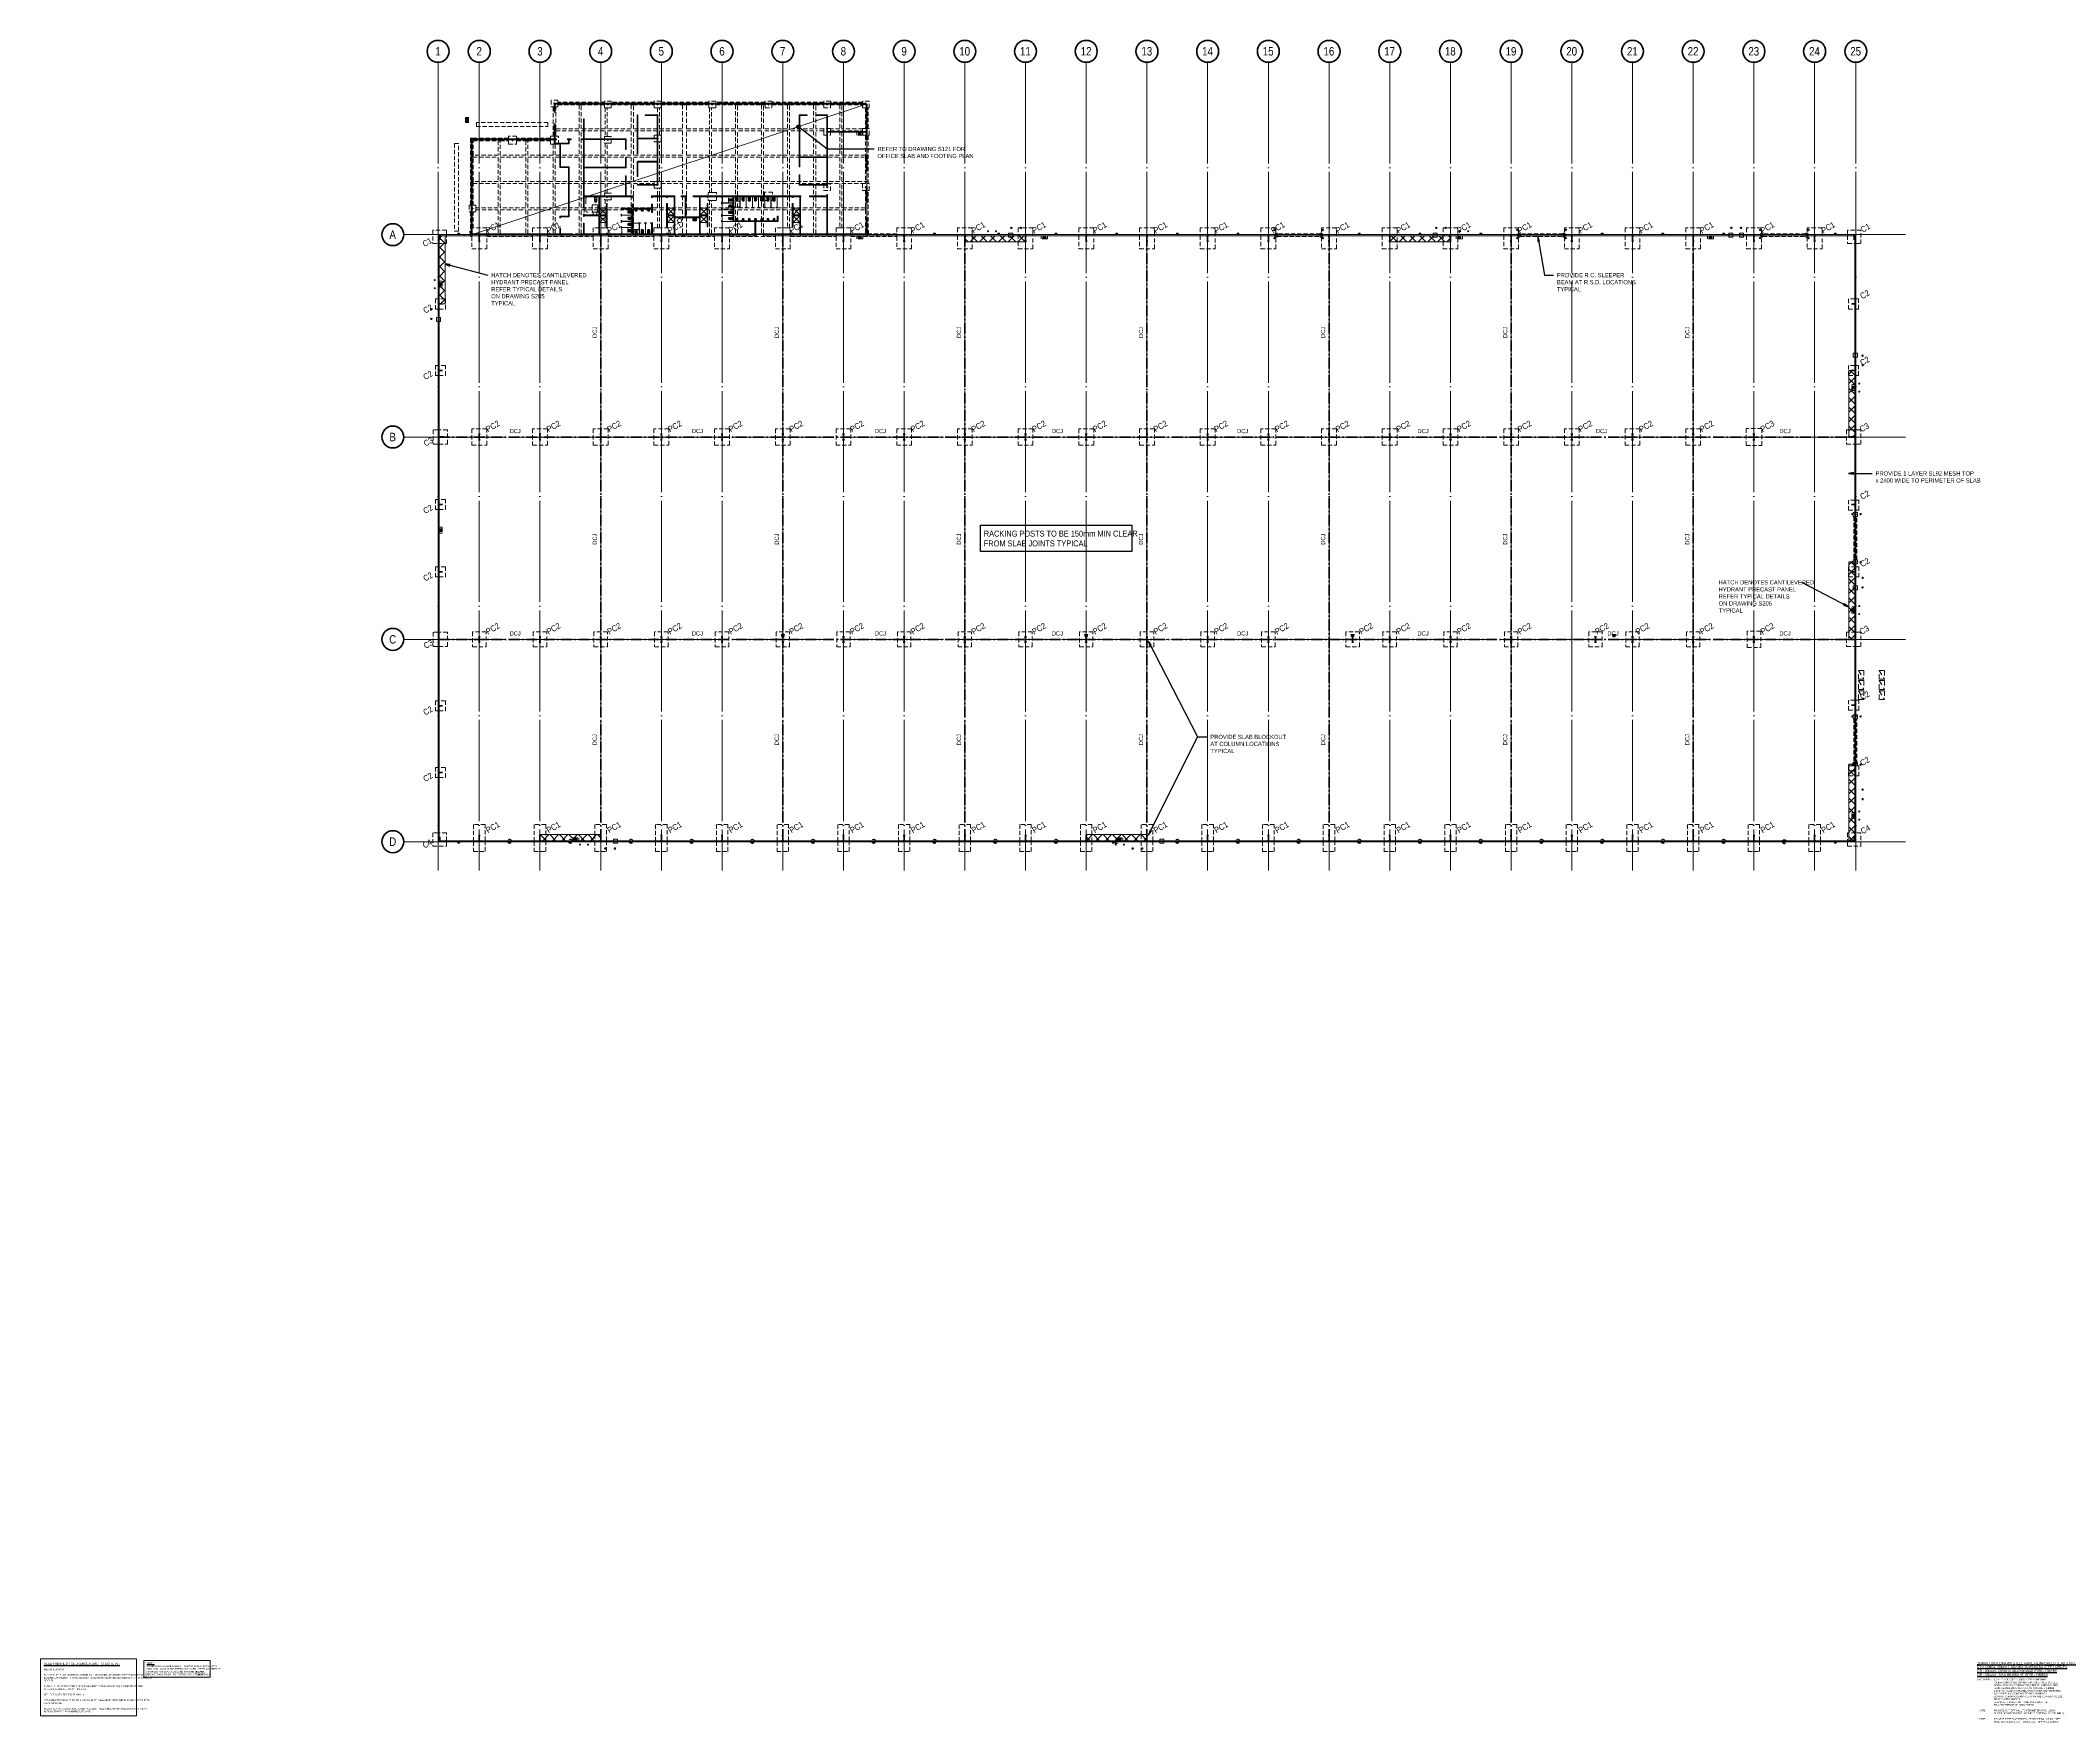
# Model space of a CAD drawing. Header units: millimetres. Extents: x 1606 to 301010, y -5142 to 244250.
import ezdxf

# ---------------------------------------------------------------- set-up
doc = ezdxf.new("R2010")
doc.units = ezdxf.units.MM
for name, pattern in [('_SGE_Grid Line', [16250, 15000, -625, 0, -625]), ('_SGE_Hidden', [925, 625, -300]), ('Dash', [1250, 750, -500]), ('Dash Dot', [2587.5, 1587.5, -500, 0, -500]), ('Hidden', [1785.95, 1190.625, -595.325])]:
    doc.linetypes.add(name, pattern=pattern)
for name, color, linetype, lineweight in [('0-1', 7, 'Continuous', 5), ('A-ANNO-NOTE', 131, 'Continuous', 18), ('A-COLS-1', 253, 'Continuous', 9), ('A-COLS-2', 52, 'Continuous', 9), ('A-DETL', 90, 'Continuous', 18), ('A-DETL-1', 90, 'Dash Dot', 70), ('A-DETL-GENF', 92, 'Continuous', 18), ('A-GENM-1', 253, 'Continuous', 9), ('A-GENM-2', 9, 'Continuous', 9), ('A-GENM-3', 13, 'Continuous', 9), ('A-GLAZ-CURT-1', 253, 'Continuous', 9), ('A-GLAZ-CWMG-1', 253, 'Continuous', 9), ('A-WALL-1', 253, 'Continuous', 9), ('A-WALL-2', 113, 'Continuous', 20), ('A-WALL-HDLN', 110, '_SGE_Hidden', 18), ('A-WALL-PATT-2', 111, 'Continuous', 18), ('G-ANNO-TEXT-1', 7, 'Continuous', 25), ('G-ANNO-TEXT-2', 250, 'Continuous', 25), ('I-WALL-1', 253, 'Continuous', 9), ('P-SANR-FIXT-1', 253, 'Continuous', 9), ('P-SANR-FIXT-2', 6, 'Dash', 9), ('P-SANR-FIXT-3', 6, 'Hidden', 9), ('P-SANR-FIXT-4', 6, 'Continuous', 9), ('P-SANR-FIXT-HDLN-1', 253, 'Dash', 9), ('Q-SPCQ-1', 253, 'Continuous', 9), ('Q-SPCQ-HDLN-1', 253, 'Dash', 9), ('S-BEAM-1', 7, '_SGE_Hidden', 18), ('S-BEAM-HDLN-1', 7, '_SGE_Hidden', 18), ('S-COLS', 52, 'Continuous', 18), ('S-COLS-1', 52, 'Continuous', 70), ('S-COLS-IDEN-1', 171, 'Continuous', 35), ('S-COLS-SYMB', 171, 'Continuous', 50), ('S-FNDN-1', 32, '_SGE_Hidden', 18), ('S-FNDN-HDLN-1', 4, '_SGE_Hidden', 18), ('S-GRID-1', 1, '_SGE_Grid Line', 13), ('S-GRID-IDEN', 1, 'Continuous', 35), ('S-GRID-IDEN-1', 1, 'Continuous', 50)]:
    doc.layers.add(name, color=color, linetype=linetype, lineweight=lineweight)
doc.layers.add('A-WALL-PATT-1', color=254, linetype='Continuous', lineweight=35, transparency=1)
doc.styles.add('Arial Narrow', font='ARIALN.TTF', dxfattribs={"height": 350})
doc.styles.add('Arial Narrow_1', font='ARIALN.TTF', dxfattribs={"height": 250})
doc.styles.add('Arial Narrow_2', font='ARIALN.TTF', dxfattribs={"height": 1250})
doc.styles.add('Arial Narrow_3', font='ARIALN.TTF', dxfattribs={"height": 875})
doc.styles.add('Arial Narrow_4', font='ARIALN.TTF', dxfattribs={"height": 625})
pattern_1 = [(45, (0, 0), (-707.1068, 707.1068), []), (135, (0, 0), (-707.1068, -707.1068), [])]

# ---------------------------------------------------------------- blocks, each defined once
blk = doc.blocks.new('Shadow Box - Shadow Box-997097-110-Industrial_Slab Finishes Notes')
at = {"layer": 'A-DETL-GENF'}
blk.add_hatch(color=256, dxfattribs=at).paths.add_polyline_path([(1706, -4237), (15938, -4237), (15938, 4220), (15838, 4220), (15838, -4137), (1706, -4137)])
for p, q in [((1606, 4320), (1606, -4137)), ((15838, 4320), (1606, 4320)), ((15838, -4137), (15838, 4320)), ((1606, -4137), (15838, -4137))]:
    blk.add_line(p, q, dxfattribs=at)
blk = doc.blocks.new('Shadow Box - Shadow Box-1497474-100-Industrial_Hydrant Panel Note _Footing_Slab Plan_')
at = {"layer": 'A-DETL-GENF'}
blk.add_hatch(color=256, dxfattribs=at).paths.add_polyline_path([(1964, 1485), (11805, 1485), (11805, 3972), (11705, 3972), (11705, 1585), (1964, 1585)])
for p, q in [((1864, 4072), (1864, 1585)), ((11705, 4072), (1864, 4072)), ((11705, 1585), (11705, 4072)), ((1864, 1585), (11705, 1585))]:
    blk.add_line(p, q, dxfattribs=at)
blk = doc.blocks.new('WYA_RO_DP_Square _ Circular_With Offset - 100 SQ-8178882-WAREHOUSE SLAB PLAN')
at = {"layer": 'A-GENM-2'}
for p, q in [((-75, 75), (-75, -75)), ((75, 75), (-75, 75)), ((-75, 75), (75, 75)), ((-75, -75), (-75, 75)), ((75, -75), (75, 75)), ((75, 75), (75, -75)), ((-75, -75), (75, -75)), ((75, -75), (-75, -75))]:
    blk.add_line(p, q, dxfattribs=at)
blk = doc.blocks.new('WYA_RO_Downpipe Guard_Square _ Circular_Adj Depth - 150 SQ-8178881-WAREHOUSE SLAB PLAN')
at = {"layer": 'P-SANR-FIXT-1'}
for p, q in [((-125, 0), (-211, 0)), ((-211, 0), (-211, -6)), ((-211, -6), (-211, 0)), ((-211, 0), (-125, 0)), ((-125, -225), (-125, 0)), ((-125, 0), (-125, -225)), ((211, 0), (125, 0)), ((125, 0), (125, -225)), ((125, -225), (125, 0)), ((125, 0), (211, 0)), ((211, -6), (211, 0)), ((211, 0), (211, -6)), ((-211, -6), (-131, -6)), ((-131, -6), (-211, -6)), ((-131, -6), (-131, -231)), ((-131, -231), (-131, -6)), ((-131, -231), (131, -231)), ((131, -231), (-131, -231)), ((125, -225), (-125, -225)), ((-125, -225), (125, -225)), ((131, -231), (131, -6)), ((131, -6), (211, -6)), ((211, -6), (131, -6)), ((131, -6), (131, -231))]:
    blk.add_line(p, q, dxfattribs=at)
blk = doc.blocks.new('WYA_RO_DP_Square _ Circular_With Offset - 100 SQ-V1-WAREHOUSE SLAB PLAN')
at = {"layer": 'A-GENM-2'}
for p, q in [((-75, 75), (-75, -75)), ((75, 75), (-75, 75)), ((-75, 75), (75, 75)), ((-75, -75), (-75, 75)), ((75, -75), (75, 75)), ((75, 75), (75, -75)), ((-75, -75), (75, -75)), ((75, -75), (-75, -75))]:
    blk.add_line(p, q, dxfattribs=at)
blk = doc.blocks.new('WYA_RO_Downpipe Guard_Square _ Circular_Adj Depth - 150 SQ-8178884-WAREHOUSE SLAB PLAN')
at = {"layer": 'P-SANR-FIXT-1'}
for p, q in [((-131, 6), (-211, 6)), ((-211, 6), (-211, 0)), ((-211, 0), (-211, 6)), ((-211, 6), (-131, 6)), ((131, 231), (-131, 231)), ((-131, 231), (-131, 6)), ((-131, 6), (-131, 231)), ((-131, 231), (131, 231)), ((-125, 0), (-125, 225)), ((-125, 225), (125, 225)), ((125, 225), (-125, 225)), ((-125, 225), (-125, 0)), ((125, 225), (125, 0)), ((125, 0), (125, 225)), ((131, 6), (131, 231)), ((131, 231), (131, 6)), ((211, 6), (131, 6)), ((131, 6), (211, 6)), ((211, 0), (211, 6)), ((211, 6), (211, 0)), ((-211, 0), (-125, 0)), ((-125, 0), (-211, 0)), ((125, 0), (211, 0)), ((211, 0), (125, 0))]:
    blk.add_line(p, q, dxfattribs=at)
blk = doc.blocks.new('WYA_RO_DP_Square _ Circular_With Offset - 100 SQ-8857368-WAREHOUSE SLAB PLAN')
at = {"layer": 'A-GENM-2'}
for p, q in [((-75, 75), (-75, -75)), ((75, 75), (-75, 75)), ((-75, -75), (-75, 75)), ((-75, 75), (75, 75)), ((75, -75), (75, 75)), ((75, 75), (75, -75)), ((-75, -75), (75, -75)), ((75, -75), (-75, -75))]:
    blk.add_line(p, q, dxfattribs=at)
blk = doc.blocks.new('WYA_RO_DP_Square _ Circular_With Offset - 100 SQ-8857362-WAREHOUSE SLAB PLAN')
at = {"layer": 'A-GENM-2'}
for p, q in [((-75, 75), (-75, -75)), ((75, 75), (-75, 75)), ((-75, -75), (-75, 75)), ((-75, 75), (75, 75)), ((75, -75), (75, 75)), ((75, 75), (75, -75)), ((-75, -75), (75, -75)), ((75, -75), (-75, -75))]:
    blk.add_line(p, q, dxfattribs=at)
blk = doc.blocks.new('WYA_RO_DP_Square _ Circular_With Offset - 100 SQ-8857356-WAREHOUSE SLAB PLAN')
at = {"layer": 'A-GENM-2'}
for p, q in [((-75, 75), (-75, -75)), ((75, 75), (-75, 75)), ((-75, -75), (-75, 75)), ((-75, 75), (75, 75)), ((75, -75), (75, 75)), ((75, 75), (75, -75)), ((-75, -75), (75, -75)), ((75, -75), (-75, -75))]:
    blk.add_line(p, q, dxfattribs=at)
blk = doc.blocks.new('WYA_RO_DP_Square _ Circular_With Offset - 100 SQ-8857350-WAREHOUSE SLAB PLAN')
at = {"layer": 'A-GENM-2'}
for p, q in [((-75, 75), (-75, -75)), ((75, 75), (-75, 75)), ((-75, -75), (-75, 75)), ((-75, 75), (75, 75)), ((75, -75), (75, 75)), ((75, 75), (75, -75)), ((-75, -75), (75, -75)), ((75, -75), (-75, -75))]:
    blk.add_line(p, q, dxfattribs=at)
blk = doc.blocks.new('WYA_RO_DP_Square _ Circular_With Offset - 100 SQ-8856648-WAREHOUSE SLAB PLAN')
at = {"layer": 'A-GENM-2'}
for p, q in [((-75, 75), (-75, -75)), ((75, 75), (-75, 75)), ((-75, -75), (-75, 75)), ((-75, 75), (75, 75)), ((75, -75), (75, 75)), ((75, 75), (75, -75)), ((-75, -75), (75, -75)), ((75, -75), (-75, -75))]:
    blk.add_line(p, q, dxfattribs=at)
blk = doc.blocks.new('WYA_RO_DP_Square _ Circular_With Offset - 100 SQ-8856642-WAREHOUSE SLAB PLAN')
at = {"layer": 'A-GENM-2'}
for p, q in [((-75, 75), (-75, -75)), ((75, 75), (-75, 75)), ((-75, -75), (-75, 75)), ((-75, 75), (75, 75)), ((75, -75), (75, 75)), ((75, 75), (75, -75)), ((-75, -75), (75, -75)), ((75, -75), (-75, -75))]:
    blk.add_line(p, q, dxfattribs=at)
blk = doc.blocks.new('WYA_RO_DP_Square _ Circular_With Offset - 100 SQ-8856639-WAREHOUSE SLAB PLAN')
at = {"layer": 'A-GENM-2'}
for p, q in [((-75, 75), (-75, -75)), ((75, 75), (-75, 75)), ((-75, -75), (-75, 75)), ((-75, 75), (75, 75)), ((75, -75), (75, 75)), ((75, 75), (75, -75)), ((-75, -75), (75, -75)), ((75, -75), (-75, -75))]:
    blk.add_line(p, q, dxfattribs=at)
blk = doc.blocks.new('WYA_CP_Glazing Panel - CP_Front Face Glazing_150 Frame_GL1-8753380-WAREHOUSE SLAB PLAN')
at = {"layer": 'A-GLAZ-CURT-1'}
for p, q in [((497, 55), (-497, 55)), ((-497, 55), (-497, 45)), ((-497, 45), (-497, 55)), ((-497, 55), (497, 55)), ((-497, 45), (497, 45)), ((497, 45), (-497, 45)), ((497, 45), (497, 55)), ((497, 55), (497, 45))]:
    blk.add_line(p, q, dxfattribs=at)
blk = doc.blocks.new('WYA_CP_Glazing Panel - CP_Front Face Glazing_150 Frame_GL1-8366368-WAREHOUSE SLAB PLAN')
at = {"layer": 'A-GLAZ-CURT-1'}
for p, q in [((510, 55), (-510, 55)), ((-510, 55), (-510, 45)), ((-510, 45), (-510, 55)), ((-510, 55), (510, 55)), ((-510, 45), (510, 45)), ((510, 45), (-510, 45)), ((510, 45), (510, 55)), ((510, 55), (510, 45))]:
    blk.add_line(p, q, dxfattribs=at)
blk = doc.blocks.new('Rectangular Mullion - 150 x 50mm_Aluminium-8753377-WAREHOUSE SLAB PLAN')
at = {"layer": 'A-GLAZ-CWMG-1'}
for p, q in [((47735, 234930), (47735, 234950)), ((47735, 234950), (47735, 234930)), ((48730, 234950), (47735, 234950)), ((48730, 234950), (47735, 234950)), ((47735, 234920), (47735, 234930)), ((47735, 234930), (47735, 234920)), ((47735, 234800), (47735, 234920)), ((47735, 234920), (47735, 234800)), ((47735, 234800), (48730, 234800)), ((48730, 234800), (47735, 234800)), ((48730, 234930), (48730, 234950)), ((48730, 234950), (48730, 234930)), ((48730, 234920), (48730, 234930)), ((48730, 234930), (48730, 234920)), ((48730, 234800), (48730, 234920)), ((48730, 234920), (48730, 234800))]:
    blk.add_line(p, q, dxfattribs=at)
blk = doc.blocks.new('Rectangular Mullion - 150 x 50mm_Aluminium-8361546-WAREHOUSE SLAB PLAN')
at = {"layer": 'A-GLAZ-CWMG-1'}
for p, q in [((48780, 234930), (48780, 234950)), ((48780, 234950), (48780, 234930)), ((49800, 234950), (48780, 234950)), ((49800, 234950), (48780, 234950)), ((48780, 234920), (48780, 234930)), ((48780, 234930), (48780, 234920)), ((48780, 234800), (48780, 234920)), ((48780, 234920), (48780, 234800)), ((48780, 234800), (49800, 234800)), ((49800, 234800), (48780, 234800)), ((49800, 234930), (49800, 234950)), ((49800, 234950), (49800, 234930)), ((49800, 234920), (49800, 234930)), ((49800, 234930), (49800, 234920)), ((49800, 234800), (49800, 234920)), ((49800, 234920), (49800, 234800))]:
    blk.add_line(p, q, dxfattribs=at)
blk = doc.blocks.new('Rectangular Mullion - 150 x 50mm_Aluminium-V2-WAREHOUSE SLAB PLAN')
at = {"layer": 'A-GLAZ-CWMG-1'}
for p, q in [((50920, 234930), (50920, 234950)), ((50920, 234950), (50920, 234930)), ((51940, 234950), (50920, 234950)), ((51940, 234950), (50920, 234950)), ((50920, 234920), (50920, 234930)), ((50920, 234930), (50920, 234920)), ((50920, 234800), (50920, 234920)), ((50920, 234920), (50920, 234800)), ((50920, 234800), (51905, 234800)), ((51905, 234800), (50920, 234800)), ((51905, 234800), (51940, 234800)), ((51940, 234800), (51905, 234800)), ((51940, 234930), (51940, 234950)), ((51940, 234950), (51940, 234930)), ((51940, 234920), (51940, 234930)), ((51940, 234930), (51940, 234920)), ((51940, 234800), (51940, 234920)), ((51940, 234920), (51940, 234800))]:
    blk.add_line(p, q, dxfattribs=at)
blk = doc.blocks.new('Rectangular Mullion - 150 x 50mm_Aluminium-8362399-WAREHOUSE SLAB PLAN')
at = {"layer": 'A-GLAZ-CWMG-1'}
for p, q in [((-50, 75), (0, 75)), ((-50, -75), (-50, 75)), ((0, 75), (-50, 75)), ((-50, 75), (-50, -45)), ((0, 75), (0, -75)), ((0, -75), (0, 75)), ((-50, -45), (-50, -55)), ((-50, -55), (-50, -75)), ((0, -75), (-50, -75)), ((-50, -75), (0, -75))]:
    blk.add_line(p, q, dxfattribs=at)
blk = doc.blocks.new('Rectangular Mullion - 150 x 50mm_Aluminium-8362394-WAREHOUSE SLAB PLAN')
at = {"layer": 'A-GLAZ-CWMG-1'}
for p, q in [((-25, 75), (25, 75)), ((-25, -75), (-25, 75)), ((25, 75), (-25, 75)), ((-25, 75), (-25, -45)), ((25, 75), (25, -75)), ((25, -45), (25, 75)), ((-25, -45), (-25, -55)), ((-25, -55), (-25, -75)), ((25, -75), (-25, -75)), ((-25, -75), (25, -75)), ((25, -55), (25, -45)), ((25, -75), (25, -55))]:
    blk.add_line(p, q, dxfattribs=at)
blk = doc.blocks.new('WYA_CP_Glazing Panel - CP_Front Face Glazing_150 Frame_GL1-8366370-WAREHOUSE SLAB PLAN')
at = {"layer": 'A-GLAZ-CURT-1'}
for p, q in [((570, 55), (-570, 55)), ((-570, 55), (-570, 45)), ((-570, 45), (-570, 55)), ((-570, 55), (570, 55)), ((-570, 45), (570, 45)), ((570, 45), (-570, 45)), ((570, 45), (570, 55)), ((570, 55), (570, 45))]:
    blk.add_line(p, q, dxfattribs=at)
blk = doc.blocks.new('WYA_CP_Glazing Panel - CP_Front Face Glazing_150 Frame_GL1-8839409-WAREHOUSE SLAB PLAN')
at = {"layer": 'A-GLAZ-CURT-1'}
for p, q in [((589, 55), (-589, 55)), ((-589, 55), (-589, 45)), ((-589, 45), (-589, 55)), ((-589, 55), (589, 55)), ((-589, 45), (589, 45)), ((589, 45), (-589, 45)), ((589, 45), (589, 55)), ((589, 55), (589, 45))]:
    blk.add_line(p, q, dxfattribs=at)
blk = doc.blocks.new('WYA_CP_Glazing Panel - CP_Front Face Glazing_150 Frame_GL1-8839516-WAREHOUSE SLAB PLAN')
at = {"layer": 'A-GLAZ-CURT-1'}
for p, q in [((571.875, 55), (-571.875, 55)), ((-571.875, 55), (-571.875, 45)), ((-571.875, 45), (-571.875, 55)), ((-571.875, 55), (571.875, 55)), ((-571.875, 45), (571.875, 45)), ((571.875, 45), (-571.875, 45)), ((571.875, 45), (571.875, 55)), ((571.875, 55), (571.875, 45))]:
    blk.add_line(p, q, dxfattribs=at)
blk = doc.blocks.new('Rectangular Mullion - 150 x 50mm_Aluminium-8361824-WAREHOUSE SLAB PLAN')
at = {"layer": 'A-GLAZ-CWMG-1'}
for p, q in [((51990, 234930), (51990, 234950)), ((51990, 234950), (51990, 234930)), ((53131, 234950), (51990, 234950)), ((53131, 234950), (51990, 234950)), ((51990, 234920), (51990, 234930)), ((51990, 234930), (51990, 234920)), ((51990, 234800), (51990, 234920)), ((51990, 234920), (51990, 234800)), ((51990, 234800), (52025, 234800)), ((52025, 234800), (51990, 234800)), ((52025, 234800), (53131, 234800)), ((53131, 234800), (52025, 234800)), ((53131, 234930), (53131, 234950)), ((53131, 234950), (53131, 234930)), ((53131, 234920), (53131, 234930)), ((53131, 234930), (53131, 234920)), ((53131, 234800), (53131, 234920)), ((53131, 234920), (53131, 234800))]:
    blk.add_line(p, q, dxfattribs=at)
blk = doc.blocks.new('Rectangular Mullion - 150 x 50mm_Aluminium-V3-WAREHOUSE SLAB PLAN')
at = {"layer": 'A-GLAZ-CWMG-1'}
for p, q in [((53181, 234930), (53181, 234950)), ((53181, 234950), (53181, 234930)), ((54321, 234950), (53181, 234950)), ((54321, 234950), (53181, 234950)), ((53181, 234920), (53181, 234930)), ((53181, 234930), (53181, 234920)), ((53181, 234800), (53181, 234920)), ((53181, 234920), (53181, 234800)), ((53181, 234800), (54321, 234800)), ((54321, 234800), (53181, 234800)), ((54321, 234930), (54321, 234950)), ((54321, 234950), (54321, 234930)), ((54321, 234920), (54321, 234930)), ((54321, 234930), (54321, 234920)), ((54321, 234800), (54321, 234920)), ((54321, 234920), (54321, 234800))]:
    blk.add_line(p, q, dxfattribs=at)
blk = doc.blocks.new('Rectangular Mullion - 150 x 50mm_Aluminium-V4-WAREHOUSE SLAB PLAN')
at = {"layer": 'A-GLAZ-CWMG-1'}
for p, q in [((54371, 234930), (54371, 234950)), ((54371, 234950), (54371, 234930)), ((55511, 234950), (54371, 234950)), ((55511, 234950), (54371, 234950)), ((54371, 234920), (54371, 234930)), ((54371, 234930), (54371, 234920)), ((54371, 234800), (54371, 234920)), ((54371, 234920), (54371, 234800)), ((54371, 234800), (55511, 234800)), ((55511, 234800), (54371, 234800)), ((55511, 234930), (55511, 234950)), ((55511, 234950), (55511, 234930)), ((55511, 234920), (55511, 234930)), ((55511, 234930), (55511, 234920)), ((55511, 234800), (55511, 234920)), ((55511, 234920), (55511, 234800))]:
    blk.add_line(p, q, dxfattribs=at)
blk = doc.blocks.new('Rectangular Mullion - 150 x 50mm_Aluminium-8839406-WAREHOUSE SLAB PLAN')
at = {"layer": 'A-GLAZ-CWMG-1'}
for p, q in [((55561, 234930), (55561, 234950)), ((55561, 234950), (55561, 234930)), ((56739, 234950), (55561, 234950)), ((56739, 234950), (55561, 234950)), ((55561, 234920), (55561, 234930)), ((55561, 234930), (55561, 234920)), ((55561, 234800), (55561, 234920)), ((55561, 234920), (55561, 234800)), ((55561, 234800), (56739, 234800)), ((56739, 234800), (55561, 234800)), ((56739, 234930), (56739, 234950)), ((56739, 234950), (56739, 234930)), ((56739, 234920), (56739, 234930)), ((56739, 234930), (56739, 234920)), ((56739, 234800), (56739, 234920)), ((56739, 234920), (56739, 234800))]:
    blk.add_line(p, q, dxfattribs=at)
blk = doc.blocks.new('Rectangular Mullion - 150 x 50mm_Aluminium-V5-WAREHOUSE SLAB PLAN')
at = {"layer": 'A-GLAZ-CWMG-1'}
for p, q in [((58018, 234930), (58018, 234950)), ((58018, 234950), (58018, 234930)), ((59196, 234950), (58018, 234950)), ((59196, 234950), (58018, 234950)), ((58018, 234920), (58018, 234930)), ((58018, 234930), (58018, 234920)), ((58018, 234800), (58018, 234920)), ((58018, 234920), (58018, 234800)), ((58018, 234800), (59196, 234800)), ((59196, 234800), (58018, 234800)), ((59196, 234930), (59196, 234950)), ((59196, 234950), (59196, 234930)), ((59196, 234920), (59196, 234930)), ((59196, 234930), (59196, 234920)), ((59196, 234800), (59196, 234920)), ((59196, 234920), (59196, 234800))]:
    blk.add_line(p, q, dxfattribs=at)
blk = doc.blocks.new('Rectangular Mullion - 150 x 50mm_Aluminium-V6-WAREHOUSE SLAB PLAN')
at = {"layer": 'A-GLAZ-CWMG-1'}
for p, q in [((59246, 234930), (59246, 234950)), ((59246, 234950), (59246, 234930)), ((60424, 234950), (59246, 234950)), ((60424, 234950), (59246, 234950)), ((59246, 234920), (59246, 234930)), ((59246, 234930), (59246, 234920)), ((59246, 234800), (59246, 234920)), ((59246, 234920), (59246, 234800)), ((59246, 234800), (60424, 234800)), ((60424, 234800), (59246, 234800)), ((60424, 234930), (60424, 234950)), ((60424, 234950), (60424, 234930)), ((60424, 234920), (60424, 234930)), ((60424, 234930), (60424, 234920)), ((60424, 234800), (60424, 234920)), ((60424, 234920), (60424, 234800))]:
    blk.add_line(p, q, dxfattribs=at)
blk = doc.blocks.new('Rectangular Mullion - 150 x 50mm_Aluminium-V7-WAREHOUSE SLAB PLAN')
at = {"layer": 'A-GLAZ-CWMG-1'}
for p, q in [((60474, 234930), (60474, 234950)), ((60474, 234950), (60474, 234930)), ((61652, 234950), (60474, 234950)), ((61652, 234950), (60474, 234950)), ((60474, 234920), (60474, 234930)), ((60474, 234930), (60474, 234920)), ((60474, 234800), (60474, 234920)), ((60474, 234920), (60474, 234800)), ((60474, 234800), (61652, 234800)), ((61652, 234800), (60474, 234800)), ((61652, 234930), (61652, 234950)), ((61652, 234950), (61652, 234930)), ((61652, 234920), (61652, 234930)), ((61652, 234930), (61652, 234920)), ((61652, 234800), (61652, 234920)), ((61652, 234920), (61652, 234800))]:
    blk.add_line(p, q, dxfattribs=at)
blk = doc.blocks.new('Rectangular Mullion - 150 x 50mm_Aluminium-8839513-WAREHOUSE SLAB PLAN')
at = {"layer": 'A-GLAZ-CWMG-1'}
for p, q in [((62930, 234930), (62930, 234950)), ((62930, 234950), (62930, 234930)), ((64074, 234950), (62930, 234950)), ((64074, 234950), (62930, 234950)), ((62930, 234920), (62930, 234930)), ((62930, 234930), (62930, 234920)), ((62930, 234800), (62930, 234920)), ((62930, 234920), (62930, 234800)), ((62930, 234800), (64074, 234800)), ((64074, 234800), (62930, 234800)), ((64074, 234930), (64074, 234950)), ((64074, 234950), (64074, 234930)), ((64074, 234920), (64074, 234930)), ((64074, 234930), (64074, 234920)), ((64074, 234800), (64074, 234920)), ((64074, 234920), (64074, 234800))]:
    blk.add_line(p, q, dxfattribs=at)
blk = doc.blocks.new('Rectangular Mullion - 150 x 50mm_Aluminium-V8-WAREHOUSE SLAB PLAN')
at = {"layer": 'A-GLAZ-CWMG-1'}
for p, q in [((64124, 234930), (64124, 234950)), ((64124, 234950), (64124, 234930)), ((65268, 234950), (64124, 234950)), ((65268, 234950), (64124, 234950)), ((64124, 234920), (64124, 234930)), ((64124, 234930), (64124, 234920)), ((64124, 234800), (64124, 234920)), ((64124, 234920), (64124, 234800)), ((64124, 234800), (65268, 234800)), ((65268, 234800), (64124, 234800)), ((65268, 234930), (65268, 234950)), ((65268, 234950), (65268, 234930)), ((65268, 234920), (65268, 234930)), ((65268, 234930), (65268, 234920)), ((65268, 234800), (65268, 234920)), ((65268, 234920), (65268, 234800))]:
    blk.add_line(p, q, dxfattribs=at)
blk = doc.blocks.new('WYA_CP_Glazing Panel - CP_Front Face Glazing_150 Frame_GL1-8839972-WAREHOUSE SLAB PLAN')
at = {"layer": 'A-GLAZ-CURT-1'}
for p, q in [((613, 55), (-613, 55)), ((-613, 55), (-613, 45)), ((-613, 45), (-613, 55)), ((-613, 55), (613, 55)), ((-613, 45), (613, 45)), ((613, 45), (-613, 45)), ((613, 45), (613, 55)), ((613, 55), (613, 45))]:
    blk.add_line(p, q, dxfattribs=at)
blk = doc.blocks.new('WYA_CP_Glazing Panel - CP_Front Face Glazing_150 Frame_GL1-8839973-WAREHOUSE SLAB PLAN')
at = {"layer": 'A-GLAZ-CURT-1'}
for p, q in [((613, 55), (-613, 55)), ((-613, 55), (-613, 45)), ((-613, 45), (-613, 55)), ((-613, 55), (613, 55)), ((-613, 45), (613, 45)), ((613, 45), (-613, 45)), ((613, 45), (613, 55)), ((613, 55), (613, 45))]:
    blk.add_line(p, q, dxfattribs=at)
blk = doc.blocks.new('WYA_CP_Glazing Panel - CP_Front Face Glazing_150 Frame_GL1-8843588-WAREHOUSE SLAB PLAN')
at = {"layer": 'A-GLAZ-CURT-1'}
for p, q in [((541, 55), (-541, 55)), ((-541, 55), (-541, 45)), ((-541, 45), (-541, 55)), ((-541, 55), (541, 55)), ((-541, 45), (541, 45)), ((541, 45), (-541, 45)), ((541, 45), (541, 55)), ((541, 55), (541, 45))]:
    blk.add_line(p, q, dxfattribs=at)
blk = doc.blocks.new('WYA_CP_Glazing Panel - CP_Front Face Glazing_150 Frame_GL1-8843675-WAREHOUSE SLAB PLAN')
at = {"layer": 'A-GLAZ-CURT-1'}
for p, q in [((556, 55), (-556, 55)), ((-556, 55), (-556, 45)), ((-556, 45), (-556, 55)), ((-556, 55), (556, 55)), ((-556, 45), (556, 45)), ((556, 45), (-556, 45)), ((556, 45), (556, 55)), ((556, 55), (556, 45))]:
    blk.add_line(p, q, dxfattribs=at)
blk = doc.blocks.new('WYA_CP_Glazing Panel - CP_Front Face Glazing_150 Frame_GL1-8843676-WAREHOUSE SLAB PLAN')
at = {"layer": 'A-GLAZ-CURT-1'}
for p, q in [((543.5, 55), (-543.5, 55)), ((-543.5, 55), (-543.5, 45)), ((-543.5, 45), (-543.5, 55)), ((-543.5, 55), (543.5, 55)), ((-543.5, 45), (543.5, 45)), ((543.5, 45), (-543.5, 45)), ((543.5, 45), (543.5, 55)), ((543.5, 55), (543.5, 45))]:
    blk.add_line(p, q, dxfattribs=at)
blk = doc.blocks.new('Rectangular Mullion - 150 x 50mm_Aluminium-V9-WAREHOUSE SLAB PLAN')
at = {"layer": 'A-GLAZ-CWMG-1'}
for p, q in [((68899, 234930), (68899, 234950)), ((68899, 234950), (68899, 234930)), ((70043, 234950), (68899, 234950)), ((70043, 234950), (68899, 234950)), ((68899, 234920), (68899, 234930)), ((68899, 234930), (68899, 234920)), ((68899, 234800), (68899, 234920)), ((68899, 234920), (68899, 234800)), ((68899, 234800), (70043, 234800)), ((70043, 234800), (68899, 234800)), ((70043, 234930), (70043, 234950)), ((70043, 234950), (70043, 234930)), ((70043, 234920), (70043, 234930)), ((70043, 234930), (70043, 234920)), ((70043, 234800), (70043, 234920)), ((70043, 234920), (70043, 234800))]:
    blk.add_line(p, q, dxfattribs=at)
blk = doc.blocks.new('Rectangular Mullion - 150 x 50mm_Aluminium-8839967-WAREHOUSE SLAB PLAN')
at = {"layer": 'A-GLAZ-CWMG-1'}
for p, q in [((72480, 234930), (72480, 234950)), ((72480, 234950), (72480, 234930)), ((73706, 234950), (72480, 234950)), ((73706, 234950), (72480, 234950)), ((72480, 234920), (72480, 234930)), ((72480, 234930), (72480, 234920)), ((72480, 234800), (72480, 234920)), ((72480, 234920), (72480, 234800)), ((72480, 234800), (73706, 234800)), ((73706, 234800), (72480, 234800)), ((73706, 234930), (73706, 234950)), ((73706, 234950), (73706, 234930)), ((73706, 234920), (73706, 234930)), ((73706, 234930), (73706, 234920)), ((73706, 234800), (73706, 234920)), ((73706, 234920), (73706, 234800))]:
    blk.add_line(p, q, dxfattribs=at)
blk = doc.blocks.new('Rectangular Mullion - 150 x 50mm_Aluminium-V10-WAREHOUSE SLAB PLAN')
at = {"layer": 'A-GLAZ-CWMG-1'}
for p, q in [((73756, 234930), (73756, 234950)), ((73756, 234950), (73756, 234930)), ((74981, 234950), (73756, 234950)), ((74981, 234950), (73756, 234950)), ((73756, 234920), (73756, 234930)), ((73756, 234930), (73756, 234920)), ((73756, 234800), (73756, 234920)), ((73756, 234920), (73756, 234800)), ((73756, 234800), (74981, 234800)), ((74981, 234800), (73756, 234800)), ((74981, 234930), (74981, 234950)), ((74981, 234950), (74981, 234930)), ((74981, 234920), (74981, 234930)), ((74981, 234930), (74981, 234920)), ((74981, 234800), (74981, 234920)), ((74981, 234920), (74981, 234800))]:
    blk.add_line(p, q, dxfattribs=at)
blk = doc.blocks.new('Rectangular Mullion - 150 x 50mm_Aluminium-V11-WAREHOUSE SLAB PLAN')
at = {"layer": 'A-GLAZ-CWMG-1'}
for p, q in [((75031, 234930), (75031, 234950)), ((75031, 234950), (75031, 234930)), ((76256, 234950), (75031, 234950)), ((76256, 234950), (75031, 234950)), ((75031, 234920), (75031, 234930)), ((75031, 234930), (75031, 234920)), ((75031, 234800), (75031, 234920)), ((75031, 234920), (75031, 234800)), ((75031, 234800), (76256, 234800)), ((76256, 234800), (75031, 234800)), ((76256, 234930), (76256, 234950)), ((76256, 234950), (76256, 234930)), ((76256, 234920), (76256, 234930)), ((76256, 234930), (76256, 234920)), ((76256, 234800), (76256, 234920)), ((76256, 234920), (76256, 234800))]:
    blk.add_line(p, q, dxfattribs=at)
blk = doc.blocks.new('Rectangular Mullion - 150 x 50mm_Aluminium-8839968-WAREHOUSE SLAB PLAN')
at = {"layer": 'A-GLAZ-CWMG-1'}
for p, q in [((78857, 234930), (78857, 234950)), ((78857, 234950), (78857, 234930)), ((79014, 234950), (78857, 234950)), ((79014, 234950), (78857, 234950)), ((78857, 234920), (78857, 234930)), ((78857, 234930), (78857, 234920)), ((78857, 234800), (78857, 234920)), ((78857, 234920), (78857, 234800)), ((78857, 234800), (79014, 234800)), ((79014, 234800), (78857, 234800))]:
    blk.add_line(p, q, dxfattribs=at)
blk = doc.blocks.new('Rectangular Mullion - 150 x 50mm_Aluminium-8839868-WAREHOUSE SLAB PLAN')
at = {"layer": 'A-GLAZ-CWMG-1'}
for p, q in [((80083, 234950), (79014, 234950)), ((80083, 234950), (79014, 234950)), ((79014, 234800), (80083, 234800)), ((80083, 234800), (79014, 234800)), ((80083, 234930), (80083, 234950)), ((80083, 234950), (80083, 234930)), ((80083, 234920), (80083, 234930)), ((80083, 234930), (80083, 234920)), ((80083, 234800), (80083, 234920)), ((80083, 234920), (80083, 234800))]:
    blk.add_line(p, q, dxfattribs=at)
blk = doc.blocks.new('Rectangular Mullion - 150 x 50mm_Aluminium-8843585-WAREHOUSE SLAB PLAN')
at = {"layer": 'A-GLAZ-CWMG-1'}
for p, q in [((80133, 234930), (80133, 234950)), ((80133, 234950), (80133, 234930)), ((81214, 234950), (80133, 234950)), ((81214, 234950), (80133, 234950)), ((80133, 234920), (80133, 234930)), ((80133, 234930), (80133, 234920)), ((80133, 234800), (80133, 234920)), ((80133, 234920), (80133, 234800)), ((80133, 234800), (81214, 234800)), ((81214, 234800), (80133, 234800)), ((81214, 234930), (81214, 234950)), ((81214, 234950), (81214, 234930)), ((81214, 234920), (81214, 234930)), ((81214, 234930), (81214, 234920)), ((81214, 234800), (81214, 234920)), ((81214, 234920), (81214, 234800))]:
    blk.add_line(p, q, dxfattribs=at)
blk = doc.blocks.new('Rectangular Mullion - 150 x 50mm_Aluminium-8843669-WAREHOUSE SLAB PLAN')
at = {"layer": 'A-GLAZ-CWMG-1'}
for p, q in [((88050, 234930), (88050, 234950)), ((88050, 234950), (88050, 234930)), ((89162, 234950), (88050, 234950)), ((89162, 234950), (88050, 234950)), ((88050, 234920), (88050, 234930)), ((88050, 234930), (88050, 234920)), ((88050, 234800), (88050, 234920)), ((88050, 234920), (88050, 234800)), ((88050, 234800), (89162, 234800)), ((89162, 234800), (88050, 234800)), ((89162, 234930), (89162, 234950)), ((89162, 234950), (89162, 234930)), ((89162, 234920), (89162, 234930)), ((89162, 234930), (89162, 234920)), ((89162, 234800), (89162, 234920)), ((89162, 234920), (89162, 234800))]:
    blk.add_line(p, q, dxfattribs=at)
blk = doc.blocks.new('Rectangular Mullion - 150 x 50mm_Aluminium-8843670-WAREHOUSE SLAB PLAN')
at = {"layer": 'A-GLAZ-CWMG-1'}
for p, q in [((92698, 234930), (92698, 234950)), ((92698, 234950), (92698, 234930)), ((93785, 234950), (92698, 234950)), ((93785, 234950), (92698, 234950)), ((92698, 234920), (92698, 234930)), ((92698, 234930), (92698, 234920)), ((92698, 234800), (92698, 234920)), ((92698, 234920), (92698, 234800)), ((92698, 234800), (93785, 234800)), ((93785, 234800), (92698, 234800)), ((93785, 234930), (93785, 234950)), ((93785, 234950), (93785, 234930)), ((93785, 234920), (93785, 234930)), ((93785, 234930), (93785, 234920)), ((93785, 234800), (93785, 234920)), ((93785, 234920), (93785, 234800))]:
    blk.add_line(p, q, dxfattribs=at)
blk = doc.blocks.new('Rectangular Mullion - 150 x 50mm_Aluminium-8362403-WAREHOUSE SLAB PLAN')
at = {"layer": 'A-GLAZ-CWMG-1'}
for p, q in [((0, 75), (-50, 75)), ((-50, 75), (-50, -75)), ((-50, -45), (-50, 75)), ((-50, 75), (0, 75)), ((0, -75), (0, 75)), ((0, 75), (0, -75)), ((-50, -55), (-50, -45)), ((-50, -75), (-50, -55)), ((-50, -75), (0, -75)), ((0, -75), (-50, -75))]:
    blk.add_line(p, q, dxfattribs=at)
blk = doc.blocks.new('WYA_CP_Glazing Panel - CP_Front Face Glazing_150 Frame_GL1-8384988-WAREHOUSE SLAB PLAN')
at = {"layer": 'A-GLAZ-CURT-1'}
for p, q in [((538, -45), (-538, -45)), ((-538, -45), (-538, -55)), ((-538, -55), (-538, -45)), ((-538, -45), (538, -45)), ((-538, -55), (538, -55)), ((538, -55), (-538, -55)), ((538, -55), (538, -45)), ((538, -45), (538, -55))]:
    blk.add_line(p, q, dxfattribs=at)
blk = doc.blocks.new('Rectangular Mullion - 150 x 50mm_Aluminium-8384986-WAREHOUSE SLAB PLAN')
at = {"layer": 'A-GLAZ-CWMG-1'}
for p, q in [((47535, 234750), (47555, 234750)), ((47555, 234750), (47535, 234750)), ((47535, 234750), (47535, 233675)), ((47535, 233675), (47535, 234750)), ((47535, 233675), (47555, 233675)), ((47555, 233675), (47535, 233675)), ((47555, 234750), (47565, 234750)), ((47565, 234750), (47555, 234750)), ((47555, 233675), (47565, 233675)), ((47565, 233675), (47555, 233675)), ((47565, 234750), (47685, 234750)), ((47685, 234750), (47565, 234750)), ((47565, 233675), (47685, 233675)), ((47685, 233675), (47565, 233675)), ((47685, 233675), (47685, 234750)), ((47685, 233675), (47685, 234750))]:
    blk.add_line(p, q, dxfattribs=at)
blk = doc.blocks.new('Rectangular Mullion - 150 x 50mm_Aluminium-8366413-WAREHOUSE SLAB PLAN')
at = {"layer": 'A-GLAZ-CWMG-1'}
for p, q in [((-50, 75), (0, 75)), ((-50, -75), (-50, 75)), ((0, 75), (-50, 75)), ((-50, 75), (-50, 55)), ((-50, 55), (-50, 45)), ((-50, 45), (-50, -75)), ((0, 75), (0, -75)), ((0, -75), (0, 75)), ((0, -75), (-50, -75)), ((-50, -75), (0, -75))]:
    blk.add_line(p, q, dxfattribs=at)
blk = doc.blocks.new('WYA_CP_Glazing Panel - CP_Front Face Glazing_150 Frame_GL1-8376326-WAREHOUSE SLAB PLAN')
at = {"layer": 'A-GLAZ-CURT-1'}
for p, q in [((512.5, -45), (-512.5, -45)), ((-512.5, -45), (-512.5, -55)), ((-512.5, -55), (-512.5, -45)), ((-512.5, -45), (512.5, -45)), ((-512.5, -55), (512.5, -55)), ((512.5, -55), (-512.5, -55)), ((512.5, -55), (512.5, -45)), ((512.5, -45), (512.5, -55))]:
    blk.add_line(p, q, dxfattribs=at)
blk = doc.blocks.new('Rectangular Mullion - 150 x 50mm_Aluminium-8376322-WAREHOUSE SLAB PLAN')
at = {"layer": 'A-GLAZ-CWMG-1'}
for p, q in [((47535, 230725), (47555, 230725)), ((47555, 230725), (47535, 230725)), ((47535, 230725), (47535, 229700)), ((47535, 229700), (47535, 230725)), ((47555, 230725), (47565, 230725)), ((47565, 230725), (47555, 230725)), ((47565, 230725), (47685, 230725)), ((47685, 230725), (47565, 230725)), ((47685, 229700), (47685, 230725)), ((47685, 229700), (47685, 230725)), ((47535, 229700), (47555, 229700)), ((47555, 229700), (47535, 229700)), ((47555, 229700), (47565, 229700)), ((47565, 229700), (47555, 229700)), ((47565, 229700), (47685, 229700)), ((47685, 229700), (47565, 229700))]:
    blk.add_line(p, q, dxfattribs=at)
blk = doc.blocks.new('Rectangular Mullion - 150 x 50mm_Aluminium-8366410-WAREHOUSE SLAB PLAN')
at = {"layer": 'A-GLAZ-CWMG-1'}
for p, q in [((-25, 75), (25, 75)), ((-25, -75), (-25, 75)), ((25, 75), (-25, 75)), ((-25, 75), (-25, 55)), ((-25, 55), (-25, 45)), ((-25, 45), (-25, -75)), ((25, 75), (25, -75)), ((25, 55), (25, 75)), ((25, 45), (25, 55)), ((25, -75), (25, 45)), ((25, -75), (-25, -75)), ((-25, -75), (25, -75))]:
    blk.add_line(p, q, dxfattribs=at)
blk = doc.blocks.new('WYA_CP_Glazing Panel - CP_Front Face Glazing_150 Frame_GL1-8376342-WAREHOUSE SLAB PLAN')
at = {"layer": 'A-GLAZ-CURT-1'}
for p, q in [((525, -45), (-525, -45)), ((-525, -45), (-525, -55)), ((-525, -55), (-525, -45)), ((-525, -45), (525, -45)), ((-525, -55), (525, -55)), ((525, -55), (-525, -55)), ((525, -55), (525, -45)), ((525, -45), (525, -55))]:
    blk.add_line(p, q, dxfattribs=at)
blk = doc.blocks.new('Rectangular Mullion - 150 x 50mm_Aluminium-8376338-WAREHOUSE SLAB PLAN')
at = {"layer": 'A-GLAZ-CWMG-1'}
for p, q in [((47535, 231825), (47555, 231825)), ((47555, 231825), (47535, 231825)), ((47535, 231825), (47535, 230775)), ((47535, 230775), (47535, 231825)), ((47535, 230775), (47555, 230775)), ((47555, 230775), (47535, 230775)), ((47555, 231825), (47565, 231825)), ((47565, 231825), (47555, 231825)), ((47555, 230775), (47565, 230775)), ((47565, 230775), (47555, 230775)), ((47565, 231825), (47685, 231825)), ((47685, 231825), (47565, 231825)), ((47565, 230775), (47685, 230775)), ((47685, 230775), (47565, 230775)), ((47685, 230775), (47685, 231825)), ((47685, 230775), (47685, 231825))]:
    blk.add_line(p, q, dxfattribs=at)
blk = doc.blocks.new('Rectangular Mullion - 150 x 50mm_Aluminium-V12-WAREHOUSE SLAB PLAN')
at = {"layer": 'A-GLAZ-CWMG-1'}
for p, q in [((-25, 75), (25, 75)), ((-25, -75), (-25, 75)), ((25, 75), (-25, 75)), ((-25, 75), (-25, -75)), ((25, 75), (25, -75)), ((25, 55), (25, 75)), ((25, 45), (25, 55)), ((25, -75), (25, 45)), ((25, -75), (-25, -75)), ((-25, -75), (25, -75))]:
    blk.add_line(p, q, dxfattribs=at)
blk = doc.blocks.new('Rectangular Mullion - 150 x 50mm_Aluminium-V13-WAREHOUSE SLAB PLAN')
at = {"layer": 'A-GLAZ-CWMG-1'}
for p, q in [((-25, 75), (25, 75)), ((-25, -75), (-25, 75)), ((25, 75), (-25, 75)), ((-25, 75), (-25, 55)), ((-25, 55), (-25, 45)), ((-25, 45), (-25, -75)), ((25, 75), (25, -75)), ((25, -75), (25, 75)), ((25, -75), (-25, -75)), ((-25, -75), (25, -75))]:
    blk.add_line(p, q, dxfattribs=at)
blk = doc.blocks.new('Rectangular Mullion - 150 x 50mm_Aluminium-8366424-WAREHOUSE SLAB PLAN')
at = {"layer": 'A-GLAZ-CWMG-1'}
for p, q in [((0, 75), (-50, 75)), ((-50, 75), (-50, -75)), ((-50, 55), (-50, 75)), ((-50, 75), (0, 75)), ((-50, 45), (-50, 55)), ((-50, -75), (-50, 45)), ((0, -75), (0, 75)), ((0, 75), (0, -75)), ((-50, -75), (0, -75)), ((0, -75), (-50, -75))]:
    blk.add_line(p, q, dxfattribs=at)
blk = doc.blocks.new('WYA_RO_DP_Square _ Circular_With Offset - 100 SQ-8858124-WAREHOUSE SLAB PLAN')
at = {"layer": 'A-GENM-2'}
for p, q in [((-75, 75), (-75, -75)), ((75, 75), (-75, 75)), ((-75, -75), (-75, 75)), ((-75, 75), (75, 75)), ((75, -75), (75, 75)), ((75, 75), (75, -75)), ((-75, -75), (75, -75)), ((75, -75), (-75, -75))]:
    blk.add_line(p, q, dxfattribs=at)
blk = doc.blocks.new('WYA_CP_Glazing Panel - CP_Front Face Glazing_150 Frame_GL1-8840429-WAREHOUSE SLAB PLAN')
at = {"layer": 'A-GLAZ-CURT-1'}
for p, q in [((475.625, 55), (-475.625, 55)), ((-475.625, 55), (-475.625, 45)), ((-475.625, 45), (-475.625, 55)), ((-475.625, 55), (475.625, 55)), ((-475.625, 45), (475.625, 45)), ((475.625, 45), (-475.625, 45)), ((475.625, 45), (475.625, 55)), ((475.625, 55), (475.625, 45))]:
    blk.add_line(p, q, dxfattribs=at)
blk = doc.blocks.new('WYA_CP_Glazing Panel - CP_Front Face Glazing_150 Frame_GL1-8840430-WAREHOUSE SLAB PLAN')
at = {"layer": 'A-GLAZ-CURT-1'}
for p, q in [((488.125, 55), (-488.125, 55)), ((-488.125, 55), (-488.125, 45)), ((-488.125, 45), (-488.125, 55)), ((-488.125, 55), (488.125, 55)), ((-488.125, 45), (488.125, 45)), ((488.125, 45), (-488.125, 45)), ((488.125, 45), (488.125, 55)), ((488.125, 55), (488.125, 45))]:
    blk.add_line(p, q, dxfattribs=at)
blk = doc.blocks.new('WYA_CP_Glazing Panel - CP_Front Face Glazing_150 Frame_GL1-8840691-WAREHOUSE SLAB PLAN')
at = {"layer": 'A-GLAZ-CURT-1'}
for p, q in [((557, 55), (-557, 55)), ((-557, 55), (-557, 45)), ((-557, 45), (-557, 55)), ((-557, 55), (557, 55)), ((-557, 45), (557, 45)), ((557, 45), (-557, 45)), ((557, 45), (557, 55)), ((557, 55), (557, 45))]:
    blk.add_line(p, q, dxfattribs=at)
blk = doc.blocks.new('WYA_CP_Glazing Panel - CP_Center Glazing_GL1-8840692-WAREHOUSE SLAB PLAN')
at = {"layer": 'A-GLAZ-CURT-1'}
for p, q in [((1138, 5), (-1138, 5)), ((-1138, 5), (-1138, -5)), ((-1138, -5), (-1138, 5)), ((-1138, 5), (1138, 5)), ((1138, -5), (1138, 5)), ((1138, 5), (1138, -5)), ((-1138, -5), (1138, -5)), ((1138, -5), (-1138, -5))]:
    blk.add_line(p, q, dxfattribs=at)
blk = doc.blocks.new('Rectangular Mullion - 150 x 50mm_Aluminium-8840418-WAREHOUSE SLAB PLAN')
at = {"layer": 'A-GLAZ-CWMG-1'}
for p, q in [((93835, 234750), (93955, 234750)), ((93955, 234750), (93835, 234750)), ((93835, 234750), (93835, 233799)), ((93835, 233799), (93835, 234750)), ((93835, 233799), (93955, 233799)), ((93955, 233799), (93835, 233799)), ((93955, 234750), (93965, 234750)), ((93965, 234750), (93955, 234750)), ((93955, 233799), (93965, 233799)), ((93965, 233799), (93955, 233799)), ((93965, 234750), (93985, 234750)), ((93985, 234750), (93965, 234750)), ((93965, 233799), (93985, 233799)), ((93985, 233799), (93965, 233799)), ((93985, 233799), (93985, 234750)), ((93985, 233799), (93985, 234750))]:
    blk.add_line(p, q, dxfattribs=at)
blk = doc.blocks.new('Rectangular Mullion - 150 x 50mm_Aluminium-8840419-WAREHOUSE SLAB PLAN')
at = {"layer": 'A-GLAZ-CWMG-1'}
for p, q in [((93835, 233749), (93955, 233749)), ((93955, 233749), (93835, 233749)), ((93835, 233749), (93835, 232773)), ((93835, 232773), (93835, 233749)), ((93955, 233749), (93965, 233749)), ((93965, 233749), (93955, 233749)), ((93965, 233749), (93985, 233749)), ((93985, 233749), (93965, 233749)), ((93985, 232773), (93985, 233749)), ((93985, 232773), (93985, 233749)), ((93835, 232773), (93955, 232773)), ((93955, 232773), (93835, 232773)), ((93955, 232773), (93965, 232773)), ((93965, 232773), (93955, 232773)), ((93965, 232773), (93985, 232773)), ((93985, 232773), (93965, 232773))]:
    blk.add_line(p, q, dxfattribs=at)
blk = doc.blocks.new('Rectangular Mullion - 150 x 50mm_Aluminium-V14-WAREHOUSE SLAB PLAN')
at = {"layer": 'A-GLAZ-CWMG-1'}
for p, q in [((93835, 231696), (93955, 231696)), ((93955, 231696), (93835, 231696)), ((93835, 231696), (93835, 230755)), ((93835, 230755), (93835, 231696)), ((93835, 230755), (93835, 230720)), ((93835, 230720), (93835, 230755)), ((93835, 230720), (93955, 230720)), ((93955, 230720), (93835, 230720)), ((93955, 231696), (93965, 231696)), ((93965, 231696), (93955, 231696)), ((93955, 230720), (93965, 230720)), ((93965, 230720), (93955, 230720)), ((93965, 231696), (93985, 231696)), ((93985, 231696), (93965, 231696)), ((93965, 230720), (93985, 230720)), ((93985, 230720), (93965, 230720)), ((93985, 230720), (93985, 231696)), ((93985, 230720), (93985, 231696))]:
    blk.add_line(p, q, dxfattribs=at)
blk = doc.blocks.new('Rectangular Mullion - 150 x 50mm_Aluminium-8840671-WAREHOUSE SLAB PLAN')
at = {"layer": 'A-GLAZ-CWMG-1'}
for p, q in [((93835, 230670), (93955, 230670)), ((93955, 230670), (93835, 230670)), ((93835, 230670), (93835, 230635)), ((93835, 230635), (93835, 230670)), ((93835, 230635), (93835, 229557)), ((93835, 229557), (93835, 230635)), ((93955, 230670), (93965, 230670)), ((93965, 230670), (93955, 230670)), ((93965, 230670), (93985, 230670)), ((93985, 230670), (93965, 230670)), ((93985, 229557), (93985, 230670)), ((93985, 229557), (93985, 230670)), ((93835, 229557), (93955, 229557)), ((93955, 229557), (93835, 229557)), ((93955, 229557), (93965, 229557)), ((93965, 229557), (93955, 229557)), ((93965, 229557), (93985, 229557)), ((93985, 229557), (93965, 229557))]:
    blk.add_line(p, q, dxfattribs=at)
blk = doc.blocks.new('Rectangular Mullion - 150 x 50mm_Aluminium-V15-WAREHOUSE SLAB PLAN')
at = {"layer": 'A-GLAZ-CWMG-1'}
for p, q in [((93835, 227181), (93955, 227181)), ((93955, 227181), (93835, 227181)), ((93835, 227181), (93835, 226068)), ((93835, 226068), (93835, 227181)), ((93835, 226068), (93955, 226068)), ((93955, 226068), (93835, 226068)), ((93955, 227181), (93965, 227181)), ((93965, 227181), (93955, 227181)), ((93955, 226068), (93965, 226068)), ((93965, 226068), (93955, 226068)), ((93965, 227181), (93985, 227181)), ((93985, 227181), (93965, 227181)), ((93965, 226068), (93985, 226068)), ((93985, 226068), (93965, 226068)), ((93985, 226068), (93985, 227181)), ((93985, 226068), (93985, 227181))]:
    blk.add_line(p, q, dxfattribs=at)
blk = doc.blocks.new('Rectangular Mullion - 150 x 50mm_Aluminium-V16-WAREHOUSE SLAB PLAN')
at = {"layer": 'A-GLAZ-CWMG-1'}
for p, q in [((93835, 222529), (93955, 222529)), ((93955, 222529), (93835, 222529)), ((93835, 222529), (93835, 221415)), ((93835, 221415), (93835, 222529)), ((93955, 222529), (93965, 222529)), ((93965, 222529), (93955, 222529)), ((93965, 222529), (93985, 222529)), ((93985, 222529), (93965, 222529)), ((93985, 221415), (93985, 222529)), ((93985, 221415), (93985, 222529)), ((93835, 221415), (93955, 221415)), ((93955, 221415), (93835, 221415)), ((93955, 221415), (93965, 221415)), ((93965, 221415), (93955, 221415)), ((93965, 221415), (93985, 221415)), ((93985, 221415), (93965, 221415))]:
    blk.add_line(p, q, dxfattribs=at)
blk = doc.blocks.new('Rectangular Mullion - 150 x 50mm_Aluminium-V17-WAREHOUSE SLAB PLAN')
at = {"layer": 'A-GLAZ-CWMG-1'}
for p, q in [((93835, 217876), (93955, 217876)), ((93955, 217876), (93835, 217876)), ((93835, 217876), (93835, 216763)), ((93835, 216763), (93835, 217876)), ((93835, 216763), (93955, 216763)), ((93955, 216763), (93835, 216763)), ((93955, 217876), (93965, 217876)), ((93965, 217876), (93955, 217876)), ((93955, 216763), (93965, 216763)), ((93965, 216763), (93955, 216763)), ((93965, 217876), (93985, 217876)), ((93985, 217876), (93965, 217876)), ((93965, 216763), (93985, 216763)), ((93985, 216763), (93965, 216763)), ((93985, 216763), (93985, 217876)), ((93985, 216763), (93985, 217876))]:
    blk.add_line(p, q, dxfattribs=at)
blk = doc.blocks.new('Rectangular Mullion - 150 x 50mm_Aluminium-8840972-WAREHOUSE SLAB PLAN')
at = {"layer": 'A-GLAZ-CWMG-1'}
for p, q in [((-50, 75), (0, 75)), ((-50, -75), (-50, 75)), ((0, 75), (-50, 75)), ((-50, 75), (-50, -45)), ((0, 75), (0, -75)), ((0, -75), (0, 75)), ((-50, -45), (-50, -55)), ((-50, -55), (-50, -75)), ((0, -75), (-50, -75)), ((-50, -75), (0, -75))]:
    blk.add_line(p, q, dxfattribs=at)
blk = doc.blocks.new('Rectangular Mullion - 150 x 50mm_Aluminium-V18-WAREHOUSE SLAB PLAN')
at = {"layer": 'A-GLAZ-CWMG-1'}
for p, q in [((-25, 75), (25, 75)), ((-25, -75), (-25, 75)), ((25, 75), (-25, 75)), ((-25, 75), (-25, -45)), ((25, 75), (25, -75)), ((25, 5), (25, 75)), ((25, -5), (25, 5)), ((-25, -45), (-25, -55)), ((-25, -55), (-25, -75)), ((25, -75), (-25, -75)), ((-25, -75), (25, -75)), ((25, -75), (25, -5))]:
    blk.add_line(p, q, dxfattribs=at)
blk = doc.blocks.new('Rectangular Mullion - 150 x 50mm_Aluminium-V19-WAREHOUSE SLAB PLAN')
at = {"layer": 'A-GLAZ-CWMG-1'}
for p, q in [((-25, 75), (25, 75)), ((-25, -75), (-25, 75)), ((25, 75), (-25, 75)), ((-25, 75), (-25, 5)), ((-25, 5), (-25, -5)), ((25, 75), (25, -75)), ((25, -45), (25, 75)), ((-25, -5), (-25, -75)), ((25, -75), (-25, -75)), ((-25, -75), (25, -75)), ((25, -55), (25, -45)), ((25, -75), (25, -55))]:
    blk.add_line(p, q, dxfattribs=at)
blk = doc.blocks.new('WYA_PF_WC_Toilet_Ambulant - WC_Exposed Cistern-6055159-WAREHOUSE SLAB PLAN')
at = {"layer": 'P-SANR-FIXT-1'}
for p, q in [((162, 0), (-162, 0)), ((-162, 0), (-162, -131)), ((162, -131), (162, 0)), ((-176, -249), (-173, -480)), ((-157, -147), (-156, -210)), ((-124, -380), (-124, -482)), ((0, -159), (-115, -159)), ((-104, -380), (-104, -482)), ((-49, -335), (-49, -421)), ((0, -320), (-34, -320)), ((0, -280), (-24, -280)), ((0, -300), (-24, -300)), ((0, -582), (-4, -582)), ((0, -602), (-4, -602)), ((0, -98), (0, -58)), ((0, -159), (115, -159)), ((0, -280), (24, -280)), ((0, -300), (24, -300)), ((0, -320), (34, -320)), ((0, -582), (4, -582)), ((0, -602), (4, -602)), ((49, -335), (49, -421)), ((104, -380), (104, -482)), ((124, -380), (124, -482)), ((156, -210), (157, -147)), ((173, -480), (176, -249))]:
    blk.add_line(p, q, dxfattribs=at)
for radius in [28, 20.1]:
    blk.add_circle((0, -78), radius, dxfattribs=at)
for centre, radius, start, end in [((-156, -249), 20.3, 138.76782, 180.37206), ((0, -483), 174, 179.05263, 269.90875), ((-3883, 3065), 4967, 318.36262, 318.53711), ((-138, -131), 24.1, 180, 218.72798), ((-176, -211), 20.1, 319.05995, 0.79743), ((-138, -135), 22.5, 211.53898, 261.52709), ((-115, 15), 174, 261.52709, 270), ((-24, -380), 100, 90, 180), ((-4, -482), 120, 180, 270), ((-24, -380), 80, 90, 180), ((-4, -482), 100, 180, 270), ((-34, -335), 15, 90, 180), ((0, -483), 174, 270.09125, 0.94737), ((4, -482), 100, 270, 0), ((4, -482), 120, 270, 0), ((24, -380), 100, 0, 90), ((24, -380), 80, 0, 90), ((34, -335), 15, 0, 90), ((115, 15), 174, 270, 278.47291), ((138, -135), 22.5, 278.47291, 328.46102), ((176, -211), 20.1, 179.20257, 220.94005), ((138, -131), 24.1, 321.27202, 360), ((3883, 3065), 4967, 221.46289, 221.63738), ((156, -249), 20.3, 359.62794, 41.23218)]:
    blk.add_arc(centre, radius, start, end, dxfattribs=at)
blk.add_ellipse((0, -421), major_axis=(-49.3, 0), ratio=0.7103539, start_param=0, end_param=3.1415927, dxfattribs=at)
at = {"layer": 'P-SANR-FIXT-2'}
for p, q in [((-460, -660), (-460, -1560)), ((460, -660), (-460, -660)), ((-460, -1560), (460, -1560)), ((460, -1560), (460, -660))]:
    blk.add_line(p, q, dxfattribs=at)
blk = doc.blocks.new('WYA_PF_WC_Toilet_Caroma_Liano_Cleanflush_Easy Height - Liano-7275037-WAREHOUSE SLAB PLAN')
at = {"layer": 'P-SANR-FIXT-1'}
for p, q in [((75401, 220820), (75404, 220589)), ((75740, 221069), (75415, 221069)), ((75415, 221069), (75415, 220938)), ((75420, 220923), (75421, 220859)), ((75454, 220689), (75454, 220587)), ((75577, 220910), (75462, 220910)), ((75474, 220689), (75474, 220587)), ((75528, 220734), (75528, 220649)), ((75577, 220749), (75543, 220749)), ((75577, 220789), (75554, 220789)), ((75577, 220769), (75554, 220769)), ((75577, 220487), (75574, 220487)), ((75577, 220467), (75574, 220467)), ((75577, 220971), (75577, 221011)), ((75577, 220910), (75693, 220910)), ((75577, 220789), (75601, 220789)), ((75577, 220769), (75601, 220769)), ((75577, 220749), (75612, 220749)), ((75577, 220487), (75581, 220487)), ((75577, 220467), (75581, 220467)), ((75627, 220734), (75627, 220649)), ((75681, 220689), (75681, 220587)), ((75701, 220689), (75701, 220587)), ((75733, 220859), (75734, 220923)), ((75740, 220938), (75740, 221069)), ((75751, 220589), (75753, 220820))]:
    blk.add_line(p, q, dxfattribs=at)
for radius in [28, 20.1]:
    blk.add_circle((75577, 220991), radius, dxfattribs=at)
for centre, radius, start, end in [((75422, 220821), 20.3, 138.76782, 180.37206), ((75578, 220586), 174, 179.05263, 269.90875), ((71694, 224134), 4967, 318.36262, 318.53711), ((75439, 220938), 24.1, 180, 218.72798), ((75401, 220858), 20.1, 319.05995, 0.79743), ((75439, 220934), 22.5, 211.53898, 261.52709), ((75462, 221084), 174, 261.52709, 270), ((75554, 220689), 100, 90, 180), ((75574, 220587), 120, 180, 270), ((75554, 220689), 80, 90, 180), ((75574, 220587), 100, 180, 270), ((75543, 220734), 15, 90, 180), ((75577, 220586), 174, 270.09125, 0.94737), ((75581, 220587), 100, 270, 0), ((75581, 220587), 120, 270, 0), ((75601, 220689), 100, 0, 90), ((75601, 220689), 80, 0, 90), ((75612, 220734), 15, 0, 90), ((75693, 221084), 174, 270, 278.47291), ((75715, 220934), 22.5, 278.47291, 328.46102), ((75753, 220858), 20.1, 179.20257, 220.94005), ((75716, 220938), 24.1, 321.27202, 0), ((79460, 224134), 4967, 221.46289, 221.63738), ((75733, 220821), 20.3, 359.62794, 41.23218)]:
    blk.add_arc(centre, radius, start, end, dxfattribs=at)
blk.add_ellipse((75577, 220649), major_axis=(49.3, 0), ratio=0.7103539, start_param=3.1415927, end_param=6.2831853, dxfattribs=at)
blk = doc.blocks.new('WYA_PF_Accessible Bathroom_Option 2 - WC_Exposed Cistern-8141860-WAREHOUSE SLAB PLAN')
at = {"layer": 'P-SANR-FIXT-HDLN-1'}
for p, q in [((-900, 2700), (-900, 0)), ((1250, 2700), (-900, 2700)), ((1250, 0), (-900, 0)), ((1250, 2600), (1250, 2700)), ((1250, 1580), (1250, 2600)), ((1250, 0), (1250, 1580))]:
    blk.add_line(p, q, dxfattribs=at)
blk = doc.blocks.new('WYA_PF_DDA_Clearance _ Handrails_Pan - Accessible Pan_Clearance-8141821-WAREHOUSE SLAB PLAN')
at = {"layer": 'P-SANR-FIXT-2'}
for p, q in [((450, 0), (-1150, 0)), ((450, 0), (450, -2000)), ((-1450, -300), (-1450, -2000)), ((150, -2300), (-1150, -2300))]:
    blk.add_line(p, q, dxfattribs=at)
for centre, start, end in [((-1150, -300), 90, 180), ((-1150, -2000), 180, 270), ((150, -2000), 270, 360)]:
    blk.add_arc(centre, 300, start, end, dxfattribs=at)
blk = doc.blocks.new('WYA_PF_DDA_Clearance_Basin - WYA_PF_DDA Basin_Clearance-5699451-WAREHOUSE SLAB PLAN')
at = {"layer": 'P-SANR-FIXT-2'}
for p, q in [((350, 0), (150, -800)), ((150, -1500), (150, -800)), ((1000, -1500), (150, -1500)), ((575, 0), (350, 0)), ((575, 0), (800, 0)), ((800, 0), (1000, -800)), ((1000, -800), (1000, -1500))]:
    blk.add_line(p, q, dxfattribs=at)
blk = doc.blocks.new('WYA_PF_DDA_Toilet_WC_Exposed Cistern - Care800_InvisiII_Suite-8141830-WAREHOUSE SLAB PLAN')
at = {"layer": 'P-SANR-FIXT-1'}
for p, q in [((-169, 309), (-177, 509)), ((-164, 154), (-169, 309)), ((-167, 6), (-167, 149)), ((162, 155), (-161, 155)), ((-111, 388), (-112, 388)), ((-111, 360), (-110, 360)), ((-83, 394), (1, 394)), ((85, 394), (1, 394)), ((1, 123), (1, 75)), ((110, 361), (111, 361)), ((112, 389), (111, 389)), ((166, 154), (171, 309)), ((168, 6), (168, 149)), ((171, 309), (178, 509)), ((162, 0), (-161, 0))]:
    blk.add_line(p, q, dxfattribs=at)
at = {"layer": 'P-SANR-FIXT-1', "flags": 128}
for points in [[(-112, 388), (-113, 386), (-114, 384), (-114, 383), (-115, 382), (-115, 381), (-115, 380), (-115, 380), (-115, 379), (-115, 379), (-116, 378), (-116, 378), (-116, 378), (-116, 378), (-116, 377), (-116, 377), (-116, 377), (-116, 377), (-116, 376), (-116, 376), (-116, 376), (-116, 376), (-116, 376), (-116, 376), (-116, 376), (-116, 375), (-116, 375), (-116, 375), (-116, 375), (-116, 375), (-116, 375), (-116, 375), (-116, 375), (-116, 375), (-116, 375), (-116, 374), (-116, 374), (-116, 374), (-116, 374), (-116, 374), (-116, 374), (-116, 374), (-116, 374), (-116, 374), (-116, 374), (-116, 373), (-116, 373), (-116, 373), (-116, 373), (-116, 373), (-116, 373), (-116, 373), (-116, 372), (-116, 372), (-116, 372), (-116, 372), (-116, 372), (-116, 372), (-116, 371), (-115, 371), (-115, 371), (-115, 370), (-115, 370), (-115, 370), (-115, 369), (-115, 368), (-115, 368), (-115, 367), (-114, 366), (-114, 364), (-113, 363), (-112, 361)], [(112, 361), (113, 363), (114, 365), (114, 366), (114, 367), (115, 368), (115, 369), (115, 369), (115, 370), (115, 370), (115, 371), (115, 371), (115, 371), (115, 371), (115, 372), (115, 372), (115, 372), (116, 372), (116, 372), (116, 373), (116, 373), (116, 373), (116, 373), (116, 373), (116, 373), (116, 373), (116, 374), (116, 374), (116, 374), (116, 374), (116, 374), (116, 374), (116, 374), (116, 374), (116, 374), (116, 374), (116, 375), (116, 375), (116, 375), (116, 375), (116, 375), (116, 375), (116, 375), (116, 375), (116, 375), (116, 376), (116, 376), (116, 376), (116, 376), (116, 376), (116, 376), (116, 376), (116, 376), (116, 377), (116, 377), (116, 377), (116, 377), (116, 377), (115, 378), (115, 378), (115, 378), (115, 379), (115, 379), (115, 379), (115, 380), (115, 380), (115, 381), (115, 382), (114, 383), (114, 384), (113, 386), (112, 388)]]:
    blk.add_lwpolyline(points, dxfattribs=at)
at = {"layer": 'P-SANR-FIXT-1'}
for radius in [27.5, 20]:
    blk.add_circle((1, 95), radius, dxfattribs=at)
for centre, radius, start, end in [((123, 558), 304, 144.65438, 189.34562), ((2, 528), 182, 183.26776, 208.06251), ((-10, 536), 169, 189.34562, 219.43298), ((-161, 149), 6, 90, 180.00163), ((-161, 6), 6, 180.15067, 270.26944), ((-37, 507), 138, 208.06251, 231.93749), ((-61, 494), 103, 219.43298, 257.65324), ((-5, 649), 147, 87.70132, 144.65438), ((-58, 480), 104, 231.93749, 254.29735), ((123, 558), 234, 144.65438, 180.47503), ((8, 560), 119, 181.75135, 224.40056), ((-10, 665), 294, 255.11094, 262.10966), ((-2, 550), 105, 224.40056, 271.59944), ((-5, 649), 76.8, 85.60254, 144.65438), ((7, 649), 147, 35.34562, 92.29868), ((7, 649), 76.8, 35.34562, 94.39746), ((4, 550), 105, 268.40056, 315.59944), ((10, 665), 294, 277.89034, 284.88906), ((-121, 558), 234, 359.52497, 35.34562), ((-6, 560), 119, 315.59944, 358.24865), ((63, 494), 103, 282.34676, 320.56702), ((58, 480), 104, 285.70265, 308.06251), ((37, 507), 138, 308.06251, 331.93749), ((-121, 558), 304, 350.65438, 35.34562), ((12, 536), 169, 320.56702, 350.65438), ((-2, 528), 182, 331.93749, 356.73224), ((162, 149), 6, 359.99837, 89.99947), ((162, 6), 6, 269.73056, 359.84933)]:
    blk.add_arc(centre, radius, start, end, dxfattribs=at)
for centre, major_axis, ratio, start_param, end_param in [((-112, 374), (-0.2, 14), 0.0941351, 0, 3.1402959), ((-111, 374), (-0.2, 14), 0.0941351, 0, 3.1402959), ((-112, 374), (-0.2, 14), 0.0941351, 3.1415927, 6.2818886), ((-111, 374), (-0.2, 14), 0.0941351, 3.1415927, 6.2818886), ((111, 375), (0.2, 14), 0.0939913, 0.001291, 3.1415927), ((111, 375), (0.2, 14), 0.0939913, 3.1428837, 6.2831853), ((112, 375), (0.2, 14), 0.0939913, 0.001291, 3.1415927), ((112, 375), (0.2, 14), 0.0939913, 3.1428837, 6.2831853)]:
    blk.add_ellipse(centre, major_axis=major_axis, ratio=ratio, start_param=start_param, end_param=end_param, dxfattribs=at)
blk = doc.blocks.new('WYA_PF_Shower Falls - Floor Waste_Centre-8509042-WAREHOUSE SLAB PLAN')
at = {"layer": 'P-SANR-FIXT-3'}
for p, q in [((0, 0), (500, -500)), ((0, 0), (0, -1000)), ((1000, 0), (0, 0)), ((1000, 0), (500, -500)), ((1000, -1000), (1000, 0)), ((0, -1000), (500, -500)), ((0, -1000), (1000, -1000)), ((500, -500), (1000, -1000))]:
    blk.add_line(p, q, dxfattribs=at)
blk = doc.blocks.new('WYA_PF_Floor Waste_Round - 100mm Dia-8146134-WAREHOUSE SLAB PLAN')
at = {"layer": 'P-SANR-FIXT-1'}
for p, q in [((100, 0), (-100, 0)), ((0, -100), (0, 100))]:
    blk.add_line(p, q, dxfattribs=at)
for start, end in [(0, 180), (0, 180), (180, 0), (180, 360)]:
    blk.add_arc((0, 0), 50, start, end, dxfattribs=at)
blk = doc.blocks.new('PF_CleanersSink - CleanersSink-8151805-WAREHOUSE SLAB PLAN')
at = {"layer": 'P-SANR-FIXT-1'}
for p, q in [((-338, -60), (-336, -90)), ((-183, -60), (-338, -60)), ((-183, -60), (-338, -60)), ((-338, -60), (-336, -90)), ((-336, -90), (-170, -90)), ((-306, -90), (-336, -90)), ((-336, -91), (-307, -91)), ((-336, -91), (-307, -91)), ((-336, -92), (-310, -418)), ((-310, -418), (-324, -240)), ((-294, -240), (-324, -240)), ((-306, -90), (-170, -90)), ((-306, -90), (-280, -416)), ((-306, -91), (-303, -91)), ((-306, -91), (-303, -91)), ((-301, -91), (-200, -91)), ((-301, -91), (-200, -91)), ((-280, -416), (-294, -240)), ((-201, -465), (-231, -465)), ((-231, -465), (-201, -465)), ((-201, -495), (-231, -495)), ((-231, -495), (-201, -495)), ((-191, -91), (-221, -91)), ((-221, -94), (-221, -91)), ((-221, -91), (-191, -91)), ((-200, -91), (-221, -91)), ((-221, -94), (-221, -110)), ((-221, -112), (-221, -94)), ((-191, -94), (-221, -94)), ((-221, -110), (-221, -111)), ((-221, -111), (-221, -113)), ((-221, -115), (-221, -112)), ((-191, -112), (-221, -112)), ((-221, -113), (-221, -114)), ((-221, -114), (-221, -115)), ((-191, -115), (-221, -115)), ((-196, -91), (-201, -91)), ((-201, -91), (-196, -91)), ((-201, -94), (-201, -112)), ((-201, -113), (-201, -127)), ((-201, -131), (-201, -138)), ((-201, -138), (-201, -488)), ((-201, -465), (-201, -450)), ((-201, -454), (-201, -465)), ((-201, -465), (-201, -488)), ((-201, -488), (-201, -465)), ((-201, -488), (-201, -495)), ((-201, -495), (-201, -488)), ((-201, -495), (-201, -506)), ((-201, -510), (-201, -495)), ((-201, -495), (-198, -495)), ((-201, -495), (-198, -495)), ((-198, -495), (-201, -495)), ((-201, -495), (-198, -495)), ((-201, -510), (99, -510)), ((-201, -510), (99, -510)), ((-198, -495), (-192, -495)), ((-198, -495), (-192, -495)), ((-192, -495), (-198, -495)), ((-198, -495), (-192, -495)), ((-191, -91), (-196, -91)), ((-196, -91), (-191, -91)), ((-173, -121), (-196, -121)), ((-196, -121), (-196, -121)), ((-196, -121), (-196, -122)), ((-196, -121), (-196, -121)), ((-196, -126), (-196, -121)), ((-196, -122), (-196, -122)), ((-196, -122), (-196, -126)), ((-196, -126), (-196, -129)), ((-196, -127), (-196, -126)), ((-196, -129), (-196, -127)), ((-196, -129), (-196, -130)), ((-196, -130), (-196, -129)), ((-196, -130), (-196, -131)), ((-196, -131), (-196, -130)), ((-196, -131), (-187, -131)), ((-196, -131), (-196, -131)), ((-192, -91), (-170, -91)), ((-192, -91), (-170, -91)), ((-130, -450), (-192, -450)), ((-192, -450), (-130, -450)), ((-130, -465), (-192, -465)), ((-192, -465), (-130, -465)), ((-130, -465), (-192, -465)), ((-192, -465), (-130, -465)), ((-191, -91), (-191, -94)), ((-191, -94), (-191, -112)), ((-191, -110), (-191, -94)), ((-191, -112), (-191, -94)), ((-191, -113), (-191, -110)), ((-191, -112), (-191, -115)), ((-191, -114), (-191, -113)), ((-191, -125), (-191, -113)), ((-191, -115), (-191, -114)), ((-191, -130), (-191, -125)), ((-191, -488), (-191, -132)), ((88, -490), (-189, -490)), ((-189, -495), (-130, -495)), ((-189, -495), (-130, -495)), ((-130, -495), (-189, -495)), ((-189, -495), (-130, -495)), ((-189, -500), (88, -500)), ((-187, -131), (-164, -131)), ((-118, -60), (-183, -60)), ((-118, -60), (-183, -60)), ((-170, -90), (-138, -90)), ((-170, -90), (-138, -90)), ((-170, -91), (-136, -91)), ((-170, -91), (-136, -91)), ((-135, -121), (-168, -121)), ((-164, -131), (-160, -131)), ((-160, -131), (-156, -131)), ((-154, -131), (-146, -131)), ((-141, -131), (-60, -131)), ((-135, -90), (-132, -90)), ((-135, -90), (-132, -90)), ((-135, -91), (-132, -91)), ((-135, -91), (-132, -91)), ((-132, -90), (-58, -90)), ((-132, -90), (-58, -90)), ((-132, -91), (-59, -91)), ((-132, -91), (-59, -91)), ((-60, -121), (-132, -121)), ((-131, -126), (-131, -495)), ((-131, -126), (-131, -126)), ((-129, -126), (-131, -126)), ((-131, -126), (-126, -126)), ((-131, -495), (-130, -495)), ((-131, -495), (-131, -495)), ((-126, -495), (-131, -495)), ((-130, -495), (-129, -495)), ((-127, -126), (-129, -126)), ((-129, -495), (-128, -495)), ((-128, -495), (-126, -495)), ((-126, -126), (-127, -126)), ((-125, -126), (-126, -126)), ((-126, -126), (-121, -126)), ((-126, -495), (-125, -495)), ((-121, -495), (-126, -495)), ((-123, -126), (-125, -126)), ((-125, -495), (-123, -495)), ((-122, -126), (-123, -126)), ((-123, -495), (-121, -495)), ((-121, -126), (-122, -126)), ((-55, -450), (-122, -450)), ((-122, -450), (-55, -450)), ((-55, -465), (-122, -465)), ((-122, -465), (-55, -465)), ((-55, -465), (-122, -465)), ((-122, -465), (-55, -465)), ((-121, -495), (-121, -126)), ((-121, -126), (-121, -126)), ((-121, -126), (-121, -126)), ((-121, -495), (-55, -495)), ((-121, -495), (-55, -495)), ((-55, -495), (-121, -495)), ((-121, -495), (-55, -495)), ((-79, -60), (-118, -60)), ((-79, -60), (-118, -60)), ((-22, -60), (-79, -60)), ((-22, -60), (-79, -60)), ((-43, -121), (-60, -121)), ((-60, -131), (-41, -131)), ((-59, -91), (-42, -91)), ((-59, -91), (-42, -91)), ((-58, -90), (-43, -90)), ((-58, -90), (-43, -90)), ((-56, -126), (-56, -222)), ((-51, -126), (-56, -126)), ((-56, -126), (-55, -126)), ((-56, -223), (-56, -258)), ((-56, -263), (-56, -495)), ((-56, -495), (-55, -495)), ((-51, -495), (-56, -495)), ((-55, -126), (-54, -126)), ((-55, -495), (-54, -495)), ((-54, -126), (-53, -126)), ((-54, -495), (-53, -495)), ((-53, -126), (-52, -126)), ((-53, -495), (-52, -495)), ((-52, -126), (-51, -126)), ((-52, -495), (-51, -495)), ((-50, -126), (-51, -126)), ((-51, -126), (-46, -126)), ((-51, -495), (-50, -495)), ((-46, -495), (-51, -495)), ((-46, -126), (-50, -126)), ((-50, -495), (-48, -495)), ((-48, -495), (-46, -495)), ((20, -450), (-47, -450)), ((-47, -450), (20, -450)), ((20, -465), (-47, -465)), ((-47, -465), (20, -465)), ((20, -465), (-47, -465)), ((-47, -465), (20, -465)), ((-46, -258), (-46, -126)), ((-46, -495), (-46, -262)), ((-46, -495), (-46, -495)), ((-46, -495), (-46, -495)), ((-46, -495), (-46, -495)), ((-46, -495), (20, -495)), ((-46, -495), (20, -495)), ((20, -495), (-46, -495)), ((-46, -495), (20, -495)), ((-43, -90), (30, -90)), ((-43, -90), (30, -90)), ((-42, -91), (30, -91)), ((-42, -91), (30, -91)), ((30, -121), (-41, -121)), ((-41, -131), (39, -131)), ((17, -60), (-22, -60)), ((17, -60), (-22, -60)), ((82, -60), (17, -60)), ((82, -60), (17, -60)), ((19, -126), (19, -495)), ((20, -126), (19, -126)), ((19, -126), (19, -126)), ((19, -126), (24, -126)), ((19, -495), (19, -495)), ((19, -495), (20, -495)), ((24, -495), (19, -495)), ((24, -126), (20, -126)), ((20, -495), (21, -495)), ((21, -495), (22, -495)), ((22, -495), (24, -495)), ((25, -126), (24, -126)), ((24, -126), (29, -126)), ((24, -495), (25, -495)), ((29, -495), (24, -495)), ((27, -126), (25, -126)), ((25, -495), (29, -495)), ((29, -126), (27, -126)), ((90, -450), (28, -450)), ((28, -450), (90, -450)), ((90, -465), (28, -465)), ((28, -465), (90, -465)), ((90, -465), (28, -465)), ((28, -465), (90, -465)), ((29, -495), (29, -126)), ((29, -126), (29, -126)), ((29, -495), (29, -495)), ((29, -495), (29, -495)), ((29, -495), (88, -495)), ((29, -495), (88, -495)), ((88, -495), (29, -495)), ((29, -495), (88, -495)), ((30, -90), (34, -90)), ((30, -90), (34, -90)), ((30, -91), (34, -91)), ((30, -91), (34, -91)), ((67, -121), (31, -121)), ((35, -91), (68, -91)), ((35, -91), (68, -91)), ((36, -90), (68, -90)), ((36, -90), (68, -90)), ((44, -131), (52, -131)), ((55, -131), (58, -131)), ((58, -131), (63, -131)), ((63, -131), (86, -131)), ((68, -90), (234, -90)), ((68, -90), (204, -90)), ((68, -91), (90, -91)), ((68, -91), (90, -91)), ((94, -121), (72, -121)), ((237, -60), (82, -60)), ((237, -60), (82, -60)), ((86, -131), (94, -131)), ((119, -91), (89, -91)), ((89, -94), (89, -91)), ((119, -91), (89, -91)), ((94, -91), (89, -91)), ((89, -91), (94, -91)), ((89, -94), (89, -110)), ((89, -112), (89, -94)), ((89, -94), (119, -94)), ((89, -94), (89, -112)), ((89, -110), (89, -111)), ((89, -111), (89, -113)), ((89, -115), (89, -112)), ((89, -112), (119, -112)), ((89, -113), (89, -114)), ((89, -113), (89, -125)), ((89, -114), (89, -115)), ((89, -115), (119, -115)), ((89, -125), (89, -130)), ((89, -132), (89, -488)), ((90, -495), (96, -495)), ((90, -495), (96, -495)), ((96, -495), (90, -495)), ((90, -495), (96, -495)), ((99, -91), (94, -91)), ((94, -91), (99, -91)), ((94, -122), (94, -121)), ((94, -121), (94, -121)), ((94, -121), (94, -122)), ((94, -123), (94, -122)), ((94, -122), (94, -122)), ((94, -122), (94, -123)), ((94, -122), (94, -122)), ((94, -125), (94, -123)), ((94, -123), (94, -125)), ((94, -126), (94, -125)), ((94, -125), (94, -126)), ((94, -129), (94, -126)), ((94, -126), (94, -127)), ((94, -127), (94, -128)), ((94, -128), (94, -129)), ((94, -130), (94, -129)), ((94, -129), (94, -130)), ((94, -131), (94, -130)), ((94, -130), (94, -131)), ((94, -131), (94, -131)), ((96, -495), (99, -495)), ((96, -495), (99, -495)), ((99, -495), (96, -495)), ((96, -495), (99, -495)), ((99, -91), (119, -91)), ((99, -91), (199, -91)), ((99, -91), (199, -91)), ((99, -112), (99, -94)), ((99, -127), (99, -113)), ((99, -138), (99, -131)), ((99, -488), (99, -138)), ((99, -450), (99, -452)), ((99, -452), (99, -454)), ((99, -465), (99, -454)), ((99, -454), (99, -461)), ((99, -461), (99, -465)), ((99, -465), (99, -488)), ((99, -488), (99, -465)), ((129, -465), (99, -465)), ((99, -465), (129, -465)), ((99, -488), (99, -495)), ((99, -495), (99, -488)), ((99, -495), (99, -510)), ((99, -506), (99, -495)), ((129, -495), (99, -495)), ((99, -495), (129, -495)), ((119, -91), (119, -94)), ((119, -94), (119, -112)), ((119, -110), (119, -94)), ((119, -113), (119, -110)), ((119, -112), (119, -115)), ((119, -114), (119, -113)), ((119, -115), (119, -114)), ((179, -415), (204, -90)), ((193, -240), (179, -415)), ((223, -240), (193, -240)), ((201, -91), (204, -91)), ((201, -91), (204, -91)), ((234, -90), (204, -90)), ((206, -91), (234, -91)), ((206, -91), (234, -91)), ((209, -415), (234, -92)), ((223, -240), (209, -415)), ((234, -90), (237, -60)), ((234, -90), (237, -60))]:
    blk.add_line(p, q, dxfattribs=at)
at = {"layer": 'P-SANR-FIXT-1', "flags": 128}
for points in [[(-329, -179), (-330, -161), (-332, -139), (-334, -115), (-336, -90)], [(-336, -91), (-336, -92), (-336, -92)], [(-324, -240), (-326, -217), (-328, -197), (-329, -179)], [(-299, -179), (-300, -161), (-302, -139), (-304, -115), (-306, -90)], [(-294, -240), (-296, -217), (-297, -197), (-299, -179)], [(-201, -488), (-201, -489), (-201, -489), (-201, -490), (-201, -490), (-201, -491), (-201, -491), (-201, -492), (-200, -492), (-200, -492), (-200, -493), (-200, -493), (-200, -494), (-199, -494), (-199, -495), (-199, -495), (-199, -495), (-198, -496), (-198, -496), (-198, -496), (-197, -497), (-197, -497), (-197, -497), (-196, -498), (-196, -498), (-196, -498), (-195, -498), (-195, -499), (-194, -499), (-194, -499), (-194, -499), (-193, -499), (-193, -500), (-192, -500), (-192, -500), (-191, -500), (-191, -500), (-190, -500), (-190, -500), (-190, -500), (-189, -500)], [(-189, -490), (-189, -490), (-190, -490), (-190, -490), (-190, -490), (-190, -490), (-190, -490), (-190, -490), (-190, -490), (-190, -490), (-190, -490), (-190, -490), (-190, -490), (-190, -490), (-190, -490), (-190, -490), (-190, -490), (-190, -490), (-190, -490), (-191, -490), (-191, -490), (-191, -489), (-191, -489), (-191, -489), (-191, -489), (-191, -489), (-191, -489), (-191, -489), (-191, -489), (-191, -489), (-191, -489), (-191, -489), (-191, -489), (-191, -489), (-191, -489), (-191, -489), (-191, -489), (-191, -489), (-191, -488), (-191, -488), (-191, -488)], [(89, -488), (89, -488), (89, -489), (89, -489), (89, -489), (89, -489), (89, -489), (89, -489), (89, -489), (89, -489), (89, -489), (89, -489), (89, -489), (89, -489), (89, -489), (89, -489), (89, -489), (89, -489), (89, -489), (89, -490), (89, -490), (89, -490), (89, -490), (89, -490), (89, -490), (89, -490), (89, -490), (89, -490), (89, -490), (88, -490), (88, -490), (88, -490), (88, -490), (88, -490), (88, -490), (88, -490), (88, -490), (88, -490), (88, -490), (88, -490), (88, -490)], [(88, -500), (88, -500), (89, -500), (89, -500), (90, -500), (90, -500), (91, -500), (91, -500), (91, -499), (92, -499), (92, -499), (93, -499), (93, -499), (94, -498), (94, -498), (94, -498), (95, -498), (95, -497), (95, -497), (96, -497), (96, -496), (96, -496), (97, -496), (97, -495), (97, -495), (98, -495), (98, -494), (98, -494), (98, -493), (98, -493), (99, -493), (99, -492), (99, -492), (99, -491), (99, -491), (99, -490), (99, -490), (99, -489), (99, -489), (99, -489), (99, -488)], [(197, -179), (196, -197), (195, -217), (193, -240)], [(204, -90), (202, -115), (201, -139), (199, -161), (197, -179)], [(227, -179), (226, -197), (225, -217), (223, -240)], [(234, -90), (232, -115), (231, -139), (229, -161), (227, -179)], [(234, -92), (234, -92), (234, -91)]]:
    blk.add_lwpolyline(points, dxfattribs=at)
at = {"layer": 'P-SANR-FIXT-1'}
for centre, radius, start, end in [((-231, -416), 79.2, 181.25934, 270), ((-231, -416), 79.2, 181.25934, 270), ((-231, -416), 49.1, 180.44029, 270), ((-231, -416), 49.1, 180.44029, 270), ((-51, -182), 20, 120, 240), ((-51, -182), 20, 120, 240), ((-51, -182), 20, 105, 118.44515), ((-51, -182), 20, 105, 118.44515), ((-51, -182), 20, 241.55485, 255), ((-51, -182), 20, 241.55485, 255), ((-51, -182), 20, 61.55485, 75), ((-51, -182), 20, 61.55485, 75), ((-51, -182), 20, 285, 298.44515), ((-51, -182), 20, 285, 298.44515), ((-51, -182), 20, 300, 60), ((-51, -182), 20, 300, 60), ((129, -415), 80, 270, 0), ((129, -415), 80, 270, 0), ((129, -415), 50.2, 270, 0), ((129, -415), 50.2, 270, 360)]:
    blk.add_arc(centre, radius, start, end, dxfattribs=at)
for points, knots in [([(-308, -118), (-309, -117), (-313, -113), (-317, -109), (-322, -105), (-326, -101), (-330, -98), (-333, -94), (-335, -93), (-336, -92)], [0.3439719, 0.3439719, 0.3439719, 0.3439719, 0.41666667, 0.5, 0.58333333, 0.66666667, 0.75, 0.83333333, 1, 1, 1, 1]), ([(-308, -417), (-307, -417), (-304, -417), (-298, -417), (-292, -417), (-289, -417)], [-0.85714286, -0.85714286, -0.85714286, -0.85714286, -0.78571429, -0.57142857, -0.42857143, -0.42857143, -0.42857143, -0.42857143]), ([(-282, -141), (-287, -137), (-293, -132), (-301, -124), (-305, -121), (-307, -119)], [0, 0, 0, 0, 0.16666667, 0.25, 0.33333333, 0.33333333, 0.33333333, 0.33333333]), ([(-280, -416), (-277, -416), (-271, -416), (-264, -416), (-261, -415)], [-0.28245761, -0.28245761, -0.28245761, -0.28245761, -0.14285714, 0, 0, 0, 0]), ([(160, -414), (165, -414), (171, -414), (177, -414), (179, -414)], [-1, -1, -1, -1, -0.78571429, -0.72505359, -0.72505359, -0.72505359, -0.72505359]), ([(179, -414), (182, -414), (191, -414), (201, -415), (205, -415), (207, -415)], [-0.71389581, -0.71389581, -0.71389581, -0.71389581, -0.57142857, -0.28571429, -0.14285714, -0.14285714, -0.14285714, -0.14285714]), ([(181, -141), (185, -137), (191, -132), (200, -124), (203, -121), (205, -119)], [0, 0, 0, 0, 0.16666667, 0.25, 0.33333333, 0.33333333, 0.33333333, 0.33333333]), ([(206, -118), (208, -117), (211, -113), (216, -109), (221, -105), (225, -101), (228, -98), (232, -94), (234, -93), (234, -92)], [0.34422999, 0.34422999, 0.34422999, 0.34422999, 0.41666667, 0.5, 0.58333333, 0.66666667, 0.75, 0.83333333, 1, 1, 1, 1])]:
    blk.add_open_spline(points, degree=3, knots=knots, dxfattribs=at)
for points in [[(-310, -418), (-310, -418), (-309, -417), (-308, -417)], [(-289, -417), (-286, -416), (-283, -416), (-280, -416)], [(207, -415), (208, -415), (209, -415), (209, -415)]]:
    blk.add_open_spline(points, degree=3, dxfattribs=at)
at = {"layer": 'P-SANR-FIXT-4'}
for p, q in [((-259, -138), (-266, -156)), ((-230, -155), (-220, -149)), ((-220, -149), (-192, -132)), ((-183, -60), (-179, -70)), ((-118, -60), (-183, -60)), ((-179, -70), (-168, -72)), ((-123, -70), (-179, -70)), ((-176, -129), (-169, -130)), ((-164, -130), (-176, -129)), ((-169, -88), (-170, -88)), ((-170, -88), (-170, -120)), ((-132, -88), (-170, -88)), ((-166, -88), (-169, -88)), ((-132, -88), (-169, -88)), ((-168, -72), (-166, -88)), ((-134, -72), (-168, -72)), ((-164, -130), (-164, -118)), ((-159, -132), (-158, -132)), ((-143, -132), (-159, -132)), ((-144, -132), (-143, -132)), ((-135, -88), (-134, -72)), ((-132, -88), (-135, -88)), ((-134, -72), (-123, -70)), ((-132, -88), (-132, -88)), ((-132, -128), (-132, -88)), ((-123, -70), (-118, -60)), ((-79, -60), (-75, -70)), ((-22, -60), (-79, -60)), ((-27, -70), (-75, -70)), ((-28, -71), (-74, -71)), ((-60, -98), (-60, -104)), ((-60, -104), (-60, -258)), ((-59, -76), (-59, -90)), ((-43, -90), (-43, -76)), ((-41, -98), (-41, -104)), ((-41, -258), (-41, -104)), ((-27, -70), (-22, -60)), ((17, -60), (21, -70)), ((82, -60), (17, -60)), ((21, -70), (32, -72)), ((21, -70), (77, -70)), ((30, -88), (30, -128)), ((31, -88), (30, -88)), ((30, -88), (68, -88)), ((34, -88), (31, -88)), ((31, -88), (68, -88)), ((32, -72), (34, -88)), ((32, -72), (66, -72)), ((41, -132), (43, -132)), ((41, -132), (57, -132)), ((56, -132), (57, -132)), ((63, -130), (63, -118)), ((63, -130), (74, -129)), ((65, -88), (66, -72)), ((68, -88), (65, -88)), ((66, -72), (77, -70)), ((68, -120), (68, -88)), ((68, -88), (68, -88)), ((68, -130), (74, -129)), ((77, -70), (82, -60)), ((90, -132), (118, -149)), ((118, -149), (129, -155)), ((164, -156), (158, -138))]:
    blk.add_line(p, q, dxfattribs=at)
for centre, radius, start, end in [((-261, -158), 4.99, 163.44678, 265.85927), ((-259, -101), 62, 267.94982, 297.88152), ((-253, -140), 6.96, 90.5192, 160.06346), ((-255, 152), 285, 270.5192, 288.60281), ((-255, 152), 285, 270.5192, 287.42826), ((-176, -174), 45.2, 90.06918, 110.59743), ((-155, -86), 46, 251.20194, 264.6181), ((-151, -108), 25, 254.39295, 270.00761), ((-151, -108), 25, 269.99239, 285.60705), ((-147, -86), 46, 275.3819, 288.21836), ((-133, -128), 1.37, 288.21836, 0), ((-73, -69), 1.45, 206.01511, 256.62352), ((-51, 24), 97, 256.23351, 263.5909), ((-51, -98), 11.1, 329.09887, 210.90113), ((-51, -98), 11.1, 136.18051, 210.90113), ((-62, -76), 3.07, 1.30477, 83.58684), ((-51, -98), 9.5, 360, 180), ((-51, -258), 9.5, 180, 360), ((-40, -76), 3.07, 96.41316, 178.69523), ((-51, -98), 11.1, 329.09887, 43.81949), ((-51, 24), 97, 276.4091, 283.76649), ((-28, -69), 1.45, 283.37648, 333.98489), ((32, -128), 1.37, 180, 251.78164), ((46, -86), 46, 251.78164, 264.6181), ((49, -108), 25, 254.39295, 270.00761), ((49, -108), 25, 269.99239, 285.60705), ((53, -86), 46, 275.3819, 288.79806), ((154, 152), 285, 251.39719, 269.4808), ((154, 152), 285, 252.57174, 269.4808), ((74, -174), 45.2, 69.40257, 89.93082), ((158, -101), 62, 242.11848, 272.05018), ((151, -140), 6.96, 19.93654, 89.4808), ((159, -158), 4.99, 274.14073, 16.55322)]:
    blk.add_arc(centre, radius, start, end, dxfattribs=at)
blk = doc.blocks.new('WYA_PF_WC_Urinal - FIXFIT_BATH_WC_Urinal_Caroma_Cube 3-6056063-WAREHOUSE SLAB PLAN')
at = {"layer": 'P-SANR-FIXT-1'}
for p, q in [((-130, -231), (-130, 0)), ((-130, 0), (-125, 0)), ((-121, 0), (-118, 0)), ((-118, 0), (-112, 0)), ((-112, 0), (-100, 0)), ((-100, 0), (-87, 0)), ((-87, 0), (-72, 0)), ((-72, 0), (-44, 0)), ((118, 0), (121, 0)), ((121, 0), (121, -4)), ((125, 0), (130, 0)), ((130, 0), (130, 0)), ((-130, 0), (-130, -273)), ((130, 0), (-130, 0)), ((-125, -8), (-125, -231)), ((-121, 0), (-121, -4)), ((-121, -7), (-121, -248)), ((-120, -260), (-120, -285)), ((-120, -289), (-120, -302)), ((-106, -112), (-106, -273)), ((-106, -273), (-106, -112)), ((-56, -38), (-60, -40)), ((-42, -191), (43, -191)), ((0, -234), (0, -148)), ((60, -40), (57, -39)), ((106, -273), (106, -112)), ((106, -112), (106, -273)), ((120, -260), (120, -285)), ((120, -289), (120, -302)), ((121, -7), (121, -248)), ((125, -231), (125, -8)), ((130, -273), (130, 0)), ((130, 0), (130, -231))]:
    blk.add_line(p, q, dxfattribs=at)
at = {"layer": 'P-SANR-FIXT-1', "flags": 128}
for points in [[(-125, 0), (-124, 0), (-121, 0)], [(-44, 0), (-15, 0), (15, 0), (44, 0), (72, 0)], [(72, 0), (86, 0), (100, 0), (112, 0), (118, 0)], [(121, 0), (124, 0), (125, 0)], [(-106, -112), (-106, -107), (-106, -102), (-105, -97), (-104, -93), (-103, -88), (-101, -84), (-100, -80), (-98, -76)], [(-96, -72), (-93, -68), (-92, -66)], [(-64, -42), (-67, -44), (-71, -46), (-71, -47)], [(53, -37), (49, -36), (46, -34), (42, -33), (38, -32), (35, -31), (31, -30), (28, -29), (24, -28), (20, -28), (17, -27), (13, -27), (9, -27), (6, -26), (2, -26), (-2, -26), (-5, -26), (-9, -27), (-13, -27), (-16, -27), (-20, -28), (-24, -28), (-27, -29), (-31, -30), (-34, -31), (-38, -32), (-42, -33), (-45, -34), (-49, -35), (-53, -37)], [(71, -47), (67, -44), (64, -42)], [(96, -72), (93, -68), (92, -66)], [(106, -112), (106, -107), (106, -102), (105, -97), (104, -93), (103, -88), (101, -84), (100, -80), (98, -76)]]:
    blk.add_lwpolyline(points, dxfattribs=at)
at = {"layer": 'P-SANR-FIXT-1'}
blk.add_circle((0, -191), 30, dxfattribs=at)
for centre, major_axis, ratio, start_param, end_param in [((-49, -231), (81.1, 0), 0.7610416, 3.1415927, 3.3859387), ((-49, -273), (81.1, 0), 0.7610416, 3.1415927, 3.6302848), ((-49, -231), (81.1, 0), 0.7610416, 3.4272684, 3.6302848), ((-49, -231), (76.1, 0), 0.7610416, 3.1415927, 3.4416189), ((-37, -206), (101, 0), 0.7610416, 3.7223279, 3.9350316), ((-37, -210), (106, 0), 0.7610416, 3.8077019, 3.9919476), ((-37, -252), (106, 0), 0.7610416, 3.8077019, 4.360439), ((-50, -112), (-56.1, 0), 0.7610416, 5.8331928, 6.2831853), ((-50, -273), (56.1, 0), 0.7610416, 3.1415927, 3.5026705), ((0, -288), (103, 0), 0.6487031, 0, 3.1415927), ((-37, -210), (106, 0), 0.7610416, 4.0461873, 4.2750563), ((-37, -252), (80.9, 0), 0.7610416, 3.764242, 4.3609184), ((0, -93), (101, 0), 0.6487031, 2.717227, 3.1415927), ((-39, -132), (80.9, 0), 0.7610416, 1.9222669, 2.4472646), ((-37, -206), (101, 0), 0.7610416, 4.0817525, 4.1241178), ((-37, -206), (101, 0), 0.7610416, 4.1477353, 4.360439), ((0, -93), (101, 0), 0.6487031, 2.443461, 2.6697977), ((-37, -210), (106, 0), 0.7610416, 4.2821268, 4.360439), ((0, -93), (101, 0), 0.6487031, 2.4192514, 2.443461), ((0, -93), (101, 0), 0.6487031, 2.3682308, 2.4192514), ((0, -133), (214, 0), 0.7610416, 4.360439, 4.4499603), ((0, -175), (214, 0), 0.7610416, 4.360439, 5.064118), ((0, -93), (101, 0), 0.6487031, 0.7891171, 2.3524756), ((0, -129), (209, 0), 0.7610416, 4.3628708, 4.3843583), ((-2, -209), (189, 0), 0.7610416, 1.5624258, 1.9225408), ((0, -129), (209, 0), 0.7610416, 4.3975633, 4.5004388), ((0, -175), (189, 0), 0.7610416, 4.3606445, 4.7123889), ((0, -133), (214, 0), 0.7610416, 4.4511042, 4.5842595), ((0, -129), (209, 0), 0.7610416, 4.5066442, 4.5817196), ((0, -133), (214, 0), 0.7610416, 4.5949987, 4.6409591), ((0, -129), (209, 0), 0.7610416, 4.6084668, 4.7000625), ((0, -133), (214, 0), 0.7610416, 4.6517277, 4.6823249), ((0, -133), (214, 0), 0.7610416, 4.6833955, 4.7388056), ((2, -209), (189, 0), 0.7610416, 1.2190519, 1.5791669), ((0, -175), (189, 0), 0.7610416, 4.712389, 5.0641334), ((0, -129), (209, 0), 0.7610416, 4.725024, 4.8159405), ((0, -133), (214, 0), 0.7610416, 4.7473806, 4.7727926), ((0, -133), (214, 0), 0.7610416, 4.7845538, 4.8566063), ((0, -129), (209, 0), 0.7610416, 4.843059, 5.0139685), ((0, -133), (214, 0), 0.7610416, 4.8644542, 4.9736975), ((0, -133), (214, 0), 0.7610416, 4.9748196, 5.064118), ((0, -129), (209, 0), 0.7610416, 5.027609, 5.0509508), ((37, -252), (80.9, 0), 0.7610416, 5.0638595, 5.660536), ((39, -132), (80.9, 0), 0.7610416, 0.6943281, 1.2193258), ((0, -93), (101, 0), 0.6487031, 0.7223413, 0.7733618), ((37, -206), (101, 0), 0.7610416, 5.0638875, 5.3295603), ((37, -210), (106, 0), 0.7610416, 5.063893, 5.1420564), ((37, -252), (106, 0), 0.7610416, 5.063893, 5.617076), ((0, -93), (101, 0), 0.6487031, 0.6981317, 0.7223413), ((0, -93), (101, 0), 0.6487031, 0.471795, 0.6981317), ((37, -210), (106, 0), 0.7610416, 5.157043, 5.2482874), ((37, -210), (106, 0), 0.7610416, 5.2484092, 5.3236885), ((0, -93), (101, 0), 0.6487031, 0, 0.4243656), ((37, -210), (106, 0), 0.7610416, 5.3423075, 5.378589), ((50, -112), (56.1, 0), 0.7610416, 0, 0.4499925), ((50, -273), (-56.1, 0), 0.7610416, 2.7805148, 3.1415927), ((37, -210), (106, 0), 0.7610416, 5.4326817, 5.617076), ((37, -206), (101, 0), 0.7610416, 5.4895959, 5.7024501), ((49, -231), (81.1, 0), 0.7610416, 5.7944931, 5.9975096), ((49, -273), (81.1, 0), 0.7610416, 5.7944931, 6.2831853), ((49, -231), (76.1, 0), 0.7610416, 5.983159, 6.2831853), ((49, -231), (-81.1, 0), 0.7610416, 2.8972466, 3.1415927)]:
    blk.add_ellipse(centre, major_axis=major_axis, ratio=ratio, start_param=start_param, end_param=end_param, dxfattribs=at)
blk = doc.blocks.new('Rectangular Mullion - 150 x 50mm_Aluminium-V20-WAREHOUSE SLAB PLAN')
at = {"layer": 'A-GLAZ-CWMG-1'}
for p, q in [((-25, 75), (25, 75)), ((-25, -75), (-25, 75)), ((25, 75), (-25, 75)), ((-25, 75), (-25, -45)), ((25, 75), (25, -75)), ((25, -75), (25, 75)), ((-25, -45), (-25, -55)), ((-25, -55), (-25, -75)), ((25, -75), (-25, -75)), ((-25, -75), (25, -75))]:
    blk.add_line(p, q, dxfattribs=at)
blk = doc.blocks.new('SE_Nominal Area - Bin_1300D x 800W x 1300H-8215683-WAREHOUSE SLAB PLAN')
at = {"layer": 'Q-SPCQ-HDLN-1'}
for p, q in [((-650, -400), (650, 400)), ((-650, -400), (-650, 400)), ((-650, 400), (650, 400)), ((650, 400), (650, -400)), ((650, -400), (-650, -400))]:
    blk.add_line(p, q, dxfattribs=at)
blk = doc.blocks.new('WYA_Tactiles-300x300 - Tactiles-300x300-7278144-WAREHOUSE SLAB PLAN')
at = {"layer": 'A-GENM-3'}
for p, q in [((34658, 232890), (34658, 232890)), ((34658, 232860), (34658, 232860)), ((34658, 232840), (34658, 232840)), ((34658, 232810), (34658, 232810)), ((34658, 232790), (34658, 232790)), ((34658, 232760), (34658, 232760)), ((34658, 232740), (34658, 232740)), ((34658, 232710), (34658, 232710)), ((34658, 232690), (34658, 232690)), ((34658, 232660), (34658, 232660)), ((34658, 232640), (34658, 232640)), ((34658, 232610), (34658, 232610)), ((34708, 232890), (34707, 232890)), ((34707, 232860), (34708, 232860)), ((34708, 232840), (34707, 232840)), ((34707, 232810), (34708, 232810)), ((34708, 232790), (34707, 232790)), ((34707, 232760), (34708, 232760)), ((34708, 232740), (34707, 232740)), ((34707, 232710), (34708, 232710)), ((34708, 232690), (34707, 232690)), ((34707, 232660), (34708, 232660)), ((34708, 232640), (34707, 232640)), ((34707, 232610), (34708, 232610)), ((34757, 232890), (34757, 232890)), ((34757, 232860), (34757, 232860)), ((34757, 232840), (34757, 232840)), ((34757, 232810), (34757, 232810)), ((34757, 232790), (34757, 232790)), ((34757, 232760), (34757, 232760)), ((34757, 232740), (34757, 232740)), ((34757, 232710), (34757, 232710)), ((34757, 232690), (34757, 232690)), ((34757, 232660), (34757, 232660)), ((34757, 232640), (34757, 232640)), ((34757, 232610), (34757, 232610)), ((34807, 232890), (34806, 232890)), ((34806, 232860), (34807, 232860)), ((34807, 232840), (34806, 232840)), ((34806, 232810), (34807, 232810)), ((34807, 232790), (34806, 232790)), ((34806, 232760), (34807, 232760)), ((34807, 232740), (34806, 232740)), ((34806, 232710), (34807, 232710)), ((34807, 232690), (34806, 232690)), ((34806, 232660), (34807, 232660)), ((34807, 232640), (34806, 232640)), ((34806, 232610), (34807, 232610)), ((34857, 232890), (34856, 232890)), ((34856, 232860), (34857, 232860)), ((34857, 232840), (34856, 232840)), ((34856, 232810), (34857, 232810)), ((34857, 232790), (34856, 232790)), ((34856, 232760), (34857, 232760)), ((34857, 232740), (34856, 232740)), ((34856, 232710), (34857, 232710)), ((34857, 232690), (34856, 232690)), ((34856, 232660), (34857, 232660)), ((34857, 232640), (34856, 232640)), ((34856, 232610), (34857, 232610)), ((34906, 232890), (34906, 232890)), ((34906, 232860), (34906, 232860)), ((34906, 232840), (34906, 232840)), ((34906, 232810), (34906, 232810)), ((34906, 232790), (34906, 232790)), ((34906, 232760), (34906, 232760)), ((34906, 232740), (34906, 232740)), ((34906, 232710), (34906, 232710)), ((34906, 232690), (34906, 232690)), ((34906, 232660), (34906, 232660)), ((34906, 232640), (34906, 232640)), ((34906, 232610), (34906, 232610))]:
    blk.add_line(p, q, dxfattribs=at)
for centre, start_param, end_param in [((34658, 232875), 0, 3.1415927), ((34658, 232875), 1.3462402, 1.5707963), ((34658, 232825), 0, 3.1415927), ((34658, 232825), 1.3255518, 1.5707963), ((34658, 232775), 0, 3.1415927), ((34658, 232775), 1.0471976, 1.5707963), ((34658, 232725), 0, 3.1415927), ((34658, 232725), 1.3383698, 1.5707963), ((34658, 232675), 0, 3.1415927), ((34658, 232675), 1.0471976, 1.5707963), ((34658, 232625), 0, 3.1415927), ((34658, 232625), 1.3684417, 1.5707963), ((34658, 232875), 1.8325957, 2.0943951), ((34658, 232825), 1.8325957, 2.0943951), ((34658, 232725), 1.8325957, 2.0943951), ((34658, 232625), 1.8325957, 2.3561945), ((34658, 232875), 0.7853982, 1.0471976), ((34658, 232825), 0.7853982, 1.0471976), ((34658, 232775), 2.0943951, 2.6179939), ((34658, 232725), 0.7853982, 1.0471976), ((34658, 232675), 2.0943951, 3.1415927), ((34658, 232625), 0.7853982, 1.0471976), ((34658, 232725), 2.3671028, 3.1415927), ((34658, 232625), 2.3561945, 3.1415927), ((34658, 232875), 0.2795649, 0.5235988), ((34658, 232875), 2.6179939, 3.1415927), ((34658, 232825), 0.2795649, 0.5235988), ((34658, 232775), 0, 0.5235988), ((34658, 232725), 0.2795649, 0.5235988), ((34658, 232675), 0, 0.5235988), ((34658, 232625), 0, 0.5235988), ((34658, 232875), 0, 0.2617994), ((34658, 232825), 0, 0.2617994), ((34658, 232825), 2.8797933, 3.1415927), ((34658, 232775), 2.8797933, 3.1415927), ((34658, 232725), 0, 0.2617994), ((34658, 232875), 3.1415927, 6.2831853), ((34658, 232875), 3.1415927, 6.2831853), ((34658, 232825), 3.1415927, 6.2831853), ((34658, 232825), 3.1415927, 6.2831853), ((34658, 232775), 3.1415927, 6.2831853), ((34658, 232775), 3.1415927, 6.2831853), ((34658, 232725), 3.1415927, 6.2831853), ((34658, 232725), 3.1415927, 6.2831853), ((34658, 232675), 3.1415927, 6.2831853), ((34658, 232675), 3.1415927, 6.2831853), ((34658, 232625), 3.1415927, 6.2831853), ((34658, 232625), 3.1415927, 6.2831853), ((34707, 232875), 0, 3.1415927), ((34707, 232825), 0, 3.1415927), ((34707, 232775), 0, 3.1415927), ((34707, 232725), 0, 3.1415927), ((34707, 232675), 0, 3.1415927), ((34707, 232625), 0, 3.1415927), ((34708, 232875), 1.5707963, 2.0943951), ((34708, 232825), 1.3089969, 1.5222599), ((34708, 232825), 1.8325957, 2.0943951), ((34708, 232775), 1.0471976, 1.5707963), ((34708, 232725), 1.3462402, 1.5707963), ((34708, 232725), 1.8325957, 2.0943951), ((34708, 232675), 1.0471976, 1.5707963), ((34708, 232625), 1.3684417, 1.5707963), ((34708, 232625), 1.8325957, 2.3561945), ((34708, 232775), 1.883471, 2.6179939), ((34708, 232875), 0.7853982, 1.0471976), ((34708, 232825), 0.7853982, 1.0471976), ((34708, 232725), 0.7853982, 1.0471976), ((34708, 232675), 2.0943951, 3.1415927), ((34708, 232625), 0.7853982, 1.0471976), ((34708, 232825), 2.3561945, 3.1415927), ((34708, 232625), 2.3561945, 3.1415927), ((34708, 232875), 2.6179939, 3.1415927), ((34708, 232775), 0, 0.5235988), ((34708, 232725), 0.2795649, 0.5235988), ((34708, 232725), 2.6179939, 3.1415927), ((34708, 232675), 0, 0.5235988), ((34708, 232625), 0, 0.5235988), ((34708, 232825), 0, 0.2617994), ((34708, 232775), 2.8797933, 3.0907174), ((34708, 232725), 0, 0.2617994), ((34707, 232875), 3.1415927, 6.2831853), ((34707, 232825), 3.1415927, 6.2831853), ((34707, 232775), 3.1415927, 6.2831853), ((34707, 232725), 3.1415927, 6.2831853), ((34707, 232675), 3.1415927, 6.2831853), ((34707, 232625), 3.1415927, 6.2831853), ((34708, 232875), 3.1415927, 6.2831853), ((34708, 232825), 3.1415927, 6.2831853), ((34708, 232775), 3.1415927, 6.2831853), ((34708, 232725), 3.1415927, 6.2831853), ((34708, 232675), 3.1415927, 6.2831853), ((34708, 232625), 3.1415927, 6.2831853), ((34757, 232875), 0, 3.1415927), ((34757, 232825), 0, 3.1415927), ((34757, 232775), 0, 3.1415927), ((34757, 232725), 0, 3.1415927), ((34757, 232675), 0, 3.1415927), ((34757, 232625), 0, 3.1415927), ((34757, 232625), 1.3684417, 1.8325957), ((34757, 232875), 1.3089969, 1.5707963), ((34757, 232875), 1.8669161, 2.3561945), ((34757, 232825), 1.3089969, 1.5707963), ((34757, 232775), 1.0471976, 1.5707963), ((34757, 232725), 1.3089969, 1.5707963), ((34757, 232725), 1.8325957, 2.0943951), ((34757, 232675), 1.0471976, 1.5707963), ((34757, 232875), 0.7853982, 1.0471976), ((34757, 232825), 0.7853982, 1.0471976), ((34757, 232825), 2.0943951, 2.8411881), ((34757, 232775), 2.0943951, 2.6179939), ((34757, 232725), 0.7853982, 1.0471976), ((34757, 232675), 2.0943951, 3.1415927), ((34757, 232625), 0.7853982, 1.0471976), ((34757, 232625), 2.0943951, 3.1415927), ((34757, 232775), 0.5235988, 0.7744899), ((34757, 232725), 2.3561945, 3.1415927), ((34757, 232675), 0.5313121, 0.7853982), ((34757, 232875), 0.2911722, 0.5235988), ((34757, 232875), 2.6179939, 3.1415927), ((34757, 232825), 0, 0.5235988), ((34757, 232775), 0, 0.5235988), ((34757, 232725), 0.2844138, 0.5235988), ((34757, 232675), 0, 0.5235988), ((34757, 232625), 0, 0.5235988), ((34757, 232875), 0, 0.2617994), ((34757, 232825), 2.8797933, 3.1415927), ((34757, 232775), 2.8797933, 3.1415927), ((34757, 232725), 0, 0.2617994), ((34757, 232875), 3.1415927, 6.2831853), ((34757, 232875), 3.1415927, 6.2831853), ((34757, 232825), 3.1415927, 6.2831853), ((34757, 232825), 3.1415927, 6.2831853), ((34757, 232775), 3.1415927, 6.2831853), ((34757, 232775), 3.1415927, 6.2831853), ((34757, 232725), 3.1415927, 6.2831853), ((34757, 232725), 3.1415927, 6.2831853), ((34757, 232675), 3.1415927, 6.2831853), ((34757, 232675), 3.1415927, 6.2831853), ((34757, 232625), 3.1415927, 6.2831853), ((34757, 232625), 3.1415927, 6.2831853), ((34806, 232875), 0, 3.1415927), ((34806, 232825), 0, 3.1415927), ((34806, 232775), 0, 3.1415927), ((34806, 232725), 0, 3.1415927), ((34806, 232675), 0, 3.1415927), ((34806, 232625), 0, 3.1415927), ((34807, 232875), 1.6067706, 2.3561945), ((34807, 232825), 1.3089969, 1.8325957), ((34807, 232775), 1.5707963, 2.3561945), ((34807, 232725), 1.6067706, 2.3561945), ((34807, 232625), 1.5707963, 1.8325957), ((34807, 232875), 0.7853982, 1.3089969), ((34807, 232775), 1.0471976, 1.3089969), ((34807, 232725), 0.7853982, 1.3089969), ((34807, 232675), 1.0471976, 1.3089969), ((34807, 232675), 1.8325957, 2.0943951), ((34807, 232625), 1.0471976, 1.3089969), ((34807, 232625), 2.0943951, 2.3561945), ((34807, 232675), 0, 0.7853982), ((34807, 232675), 2.3561945, 3.1415927), ((34807, 232625), 0, 0.7853982), ((34807, 232625), 2.3561945, 2.6179939), ((34807, 232825), 0, 0.5235988), ((34807, 232825), 2.6179939, 3.1415927), ((34807, 232775), 0, 0.5235988), ((34807, 232875), 0, 0.2617994), ((34807, 232875), 2.8797933, 3.1415927), ((34807, 232775), 2.8797933, 3.1415927), ((34807, 232725), 0, 0.2617994), ((34807, 232725), 2.8797933, 3.1415927), ((34807, 232625), 2.8797933, 3.1415927), ((34806, 232875), 3.1415927, 6.2831853), ((34806, 232825), 3.1415927, 6.2831853), ((34806, 232775), 3.1415927, 6.2831853), ((34806, 232725), 3.1415927, 6.2831853), ((34806, 232675), 3.1415927, 6.2831853), ((34806, 232625), 3.1415927, 6.2831853), ((34807, 232875), 3.1415927, 6.2831853), ((34807, 232825), 3.1415927, 6.2831853), ((34807, 232775), 3.1415927, 6.2831853), ((34807, 232725), 3.1415927, 6.2831853), ((34807, 232675), 3.1415927, 6.2831853), ((34807, 232625), 3.1415927, 6.2831853), ((34856, 232875), 0, 3.1415927), ((34856, 232825), 0, 3.1415927), ((34856, 232775), 0, 3.1415927), ((34856, 232725), 0, 3.1415927), ((34856, 232675), 0, 3.1415927), ((34856, 232625), 0, 3.1415927), ((34857, 232875), 1.3089969, 1.773151), ((34857, 232825), 1.3089969, 1.773151), ((34857, 232775), 1.0471976, 1.5707963), ((34857, 232775), 1.883471, 2.0943951), ((34857, 232725), 1.3089969, 1.773151), ((34857, 232675), 1.0471976, 1.3089969), ((34857, 232675), 1.5707963, 1.8325957), ((34857, 232625), 1.0471976, 1.5707963), ((34857, 232875), 0.5235988, 1.0471976), ((34857, 232875), 2.0943951, 2.3561945), ((34857, 232825), 0.2844138, 1.0471976), ((34857, 232825), 2.0943951, 3.1415927), ((34857, 232725), 0, 1.0471976), ((34857, 232725), 2.0943951, 2.6179939), ((34857, 232625), 2.0943951, 3.1415927), ((34857, 232775), 2.3561945, 3.1415927), ((34857, 232675), 0, 0.7853982), ((34857, 232675), 2.3561945, 2.6179939), ((34857, 232625), 0, 0.7853982), ((34857, 232775), 0, 0.5235988), ((34857, 232875), 0.0468826, 0.2617994), ((34857, 232875), 2.8797933, 3.1415927), ((34857, 232825), 0.0343204, 0.2617994), ((34857, 232725), 2.8797933, 3.1415927), ((34857, 232675), 2.8797933, 3.1415927), ((34856, 232875), 3.1415927, 6.2831853), ((34856, 232825), 3.1415927, 6.2831853), ((34856, 232775), 3.1415927, 6.2831853), ((34856, 232725), 3.1415927, 6.2831853), ((34856, 232675), 3.1415927, 6.2831853), ((34856, 232625), 3.1415927, 6.2831853), ((34857, 232875), 3.1415927, 6.2831853), ((34857, 232825), 3.1415927, 6.2831853), ((34857, 232775), 3.1415927, 6.2831853), ((34857, 232725), 3.1415927, 6.2831853), ((34857, 232675), 3.1415927, 6.2831853), ((34857, 232625), 3.1415927, 6.2831853), ((34906, 232875), 0, 3.1415927), ((34906, 232875), 1.3089969, 1.773151), ((34906, 232825), 0, 3.1415927), ((34906, 232775), 0, 3.1415927), ((34906, 232775), 1.0471976, 1.5707963), ((34906, 232725), 0, 3.1415927), ((34906, 232725), 1.3089969, 1.773151), ((34906, 232675), 0, 3.1415927), ((34906, 232675), 1.0471976, 1.5707963), ((34906, 232625), 0, 3.1415927), ((34906, 232825), 0.7853982, 1.3089969), ((34906, 232825), 1.8325957, 2.3561945), ((34906, 232675), 1.8325957, 2.0943951), ((34906, 232625), 1.0471976, 1.3089969), ((34906, 232625), 1.8325957, 2.0943951), ((34906, 232875), 0, 1.0471976), ((34906, 232875), 2.0943951, 2.3561945), ((34906, 232775), 2.0943951, 2.3561945), ((34906, 232725), 0, 1.0471976), ((34906, 232725), 2.0943951, 2.3561945), ((34906, 232625), 2.0943951, 2.3561945), ((34906, 232675), 0.5235988, 0.7744899), ((34906, 232625), 0, 0.7853982), ((34906, 232875), 2.6390671, 3.1415927), ((34906, 232775), 0, 0.5235988), ((34906, 232775), 2.6390671, 3.1415927), ((34906, 232725), 2.6390671, 3.1415927), ((34906, 232675), 0, 0.5235988), ((34906, 232675), 2.6179939, 3.1415927), ((34906, 232625), 2.6179939, 3.1415927), ((34906, 232825), 0, 0.2617994), ((34906, 232825), 2.8797933, 3.1415927), ((34906, 232875), 3.1415927, 6.2831853), ((34906, 232875), 3.1415927, 6.2831853), ((34906, 232825), 3.1415927, 6.2831853), ((34906, 232825), 3.1415927, 6.2831853), ((34906, 232775), 3.1415927, 6.2831853), ((34906, 232775), 3.1415927, 6.2831853), ((34906, 232725), 3.1415927, 6.2831853), ((34906, 232725), 3.1415927, 6.2831853), ((34906, 232675), 3.1415927, 6.2831853), ((34906, 232675), 3.1415927, 6.2831853), ((34906, 232625), 3.1415927, 6.2831853), ((34906, 232625), 3.1415927, 6.2831853)]:
    blk.add_ellipse(centre, major_axis=(0, 15), ratio=0.9922779, start_param=start_param, end_param=end_param, dxfattribs=at)
blk = doc.blocks.new('WYA_Tactiles-300x300 - Tactiles-300x300-V21-WAREHOUSE SLAB PLAN')
at = {"layer": 'A-GENM-3'}
for p, q in [((34360, 232890), (34360, 232890)), ((34360, 232860), (34360, 232860)), ((34360, 232840), (34360, 232840)), ((34360, 232810), (34360, 232810)), ((34360, 232790), (34360, 232790)), ((34360, 232760), (34360, 232760)), ((34360, 232740), (34360, 232740)), ((34360, 232710), (34360, 232710)), ((34360, 232690), (34360, 232690)), ((34360, 232660), (34360, 232660)), ((34360, 232640), (34360, 232640)), ((34360, 232610), (34360, 232610)), ((34410, 232890), (34409, 232890)), ((34409, 232860), (34410, 232860)), ((34410, 232840), (34409, 232840)), ((34409, 232810), (34410, 232810)), ((34410, 232790), (34409, 232790)), ((34409, 232760), (34410, 232760)), ((34410, 232740), (34409, 232740)), ((34409, 232710), (34410, 232710)), ((34410, 232690), (34409, 232690)), ((34409, 232660), (34410, 232660)), ((34410, 232640), (34409, 232640)), ((34409, 232610), (34410, 232610)), ((34460, 232890), (34459, 232890)), ((34459, 232860), (34460, 232860)), ((34460, 232840), (34459, 232840)), ((34459, 232810), (34460, 232810)), ((34460, 232790), (34459, 232790)), ((34459, 232760), (34460, 232760)), ((34460, 232740), (34459, 232740)), ((34459, 232710), (34460, 232710)), ((34460, 232690), (34459, 232690)), ((34459, 232660), (34460, 232660)), ((34460, 232640), (34459, 232640)), ((34459, 232610), (34460, 232610)), ((34509, 232890), (34509, 232890)), ((34509, 232860), (34509, 232860)), ((34509, 232840), (34509, 232840)), ((34509, 232810), (34509, 232810)), ((34509, 232790), (34509, 232790)), ((34509, 232760), (34509, 232760)), ((34509, 232740), (34509, 232740)), ((34509, 232710), (34509, 232710)), ((34509, 232690), (34509, 232690)), ((34509, 232660), (34509, 232660)), ((34509, 232640), (34509, 232640)), ((34509, 232610), (34509, 232610)), ((34559, 232890), (34558, 232890)), ((34558, 232860), (34559, 232860)), ((34559, 232840), (34558, 232840)), ((34558, 232810), (34559, 232810)), ((34559, 232790), (34558, 232790)), ((34558, 232760), (34559, 232760)), ((34559, 232740), (34558, 232740)), ((34558, 232710), (34559, 232710)), ((34559, 232690), (34558, 232690)), ((34558, 232660), (34559, 232660)), ((34559, 232640), (34558, 232640)), ((34558, 232610), (34559, 232610)), ((34609, 232890), (34608, 232890)), ((34608, 232860), (34609, 232860)), ((34609, 232840), (34608, 232840)), ((34608, 232810), (34609, 232810)), ((34609, 232790), (34608, 232790)), ((34608, 232760), (34609, 232760)), ((34609, 232740), (34608, 232740)), ((34608, 232710), (34609, 232710)), ((34609, 232690), (34608, 232690)), ((34608, 232660), (34609, 232660)), ((34609, 232640), (34608, 232640)), ((34608, 232610), (34609, 232610))]:
    blk.add_line(p, q, dxfattribs=at)
for centre, start_param, end_param in [((34360, 232875), 0, 3.1415927), ((34360, 232825), 0, 3.1415927), ((34360, 232775), 0, 3.1415927), ((34360, 232725), 0, 3.1415927), ((34360, 232675), 0, 3.1415927), ((34360, 232625), 0, 3.1415927), ((34360, 232875), 1.3462402, 1.5707963), ((34360, 232875), 1.8325957, 2.0943951), ((34360, 232825), 1.3255518, 1.5707963), ((34360, 232825), 1.8325957, 2.0943951), ((34360, 232775), 1.0471976, 1.5707963), ((34360, 232725), 1.3383698, 1.5707963), ((34360, 232725), 1.8325957, 2.0943951), ((34360, 232675), 1.0471976, 1.5707963), ((34360, 232625), 1.3684417, 1.5707963), ((34360, 232625), 1.8325957, 2.3561945), ((34360, 232875), 0.7853982, 1.0471976), ((34360, 232825), 0.7853982, 1.0471976), ((34360, 232775), 2.0943951, 2.6179939), ((34360, 232725), 0.7853982, 1.0471976), ((34360, 232675), 2.0943951, 3.1415927), ((34360, 232625), 0.7853982, 1.0471976), ((34360, 232725), 2.3671028, 3.1415927), ((34360, 232625), 2.3561945, 3.1415927), ((34360, 232875), 0.2795649, 0.5235988), ((34360, 232875), 2.6179939, 3.1415927), ((34360, 232825), 0.2795649, 0.5235988), ((34360, 232775), 0, 0.5235988), ((34360, 232725), 0.2795649, 0.5235988), ((34360, 232675), 0, 0.5235988), ((34360, 232625), 0, 0.5235988), ((34360, 232875), 0, 0.2617994), ((34360, 232825), 0, 0.2617994), ((34360, 232825), 2.8797933, 3.1415927), ((34360, 232775), 2.8797933, 3.1415927), ((34360, 232725), 0, 0.2617994), ((34360, 232875), 3.1415927, 6.2831853), ((34360, 232875), 3.1415927, 6.2831853), ((34360, 232825), 3.1415927, 6.2831853), ((34360, 232825), 3.1415927, 6.2831853), ((34360, 232775), 3.1415927, 6.2831853), ((34360, 232775), 3.1415927, 6.2831853), ((34360, 232725), 3.1415927, 6.2831853), ((34360, 232725), 3.1415927, 6.2831853), ((34360, 232675), 3.1415927, 6.2831853), ((34360, 232675), 3.1415927, 6.2831853), ((34360, 232625), 3.1415927, 6.2831853), ((34360, 232625), 3.1415927, 6.2831853), ((34409, 232875), 0, 3.1415927), ((34410, 232875), 1.5707963, 2.0943951), ((34409, 232825), 0, 3.1415927), ((34410, 232825), 1.3089969, 1.5222599), ((34409, 232775), 0, 3.1415927), ((34410, 232775), 1.0471976, 1.5707963), ((34409, 232725), 0, 3.1415927), ((34410, 232725), 1.3462402, 1.5707963), ((34409, 232675), 0, 3.1415927), ((34410, 232675), 1.0471976, 1.5707963), ((34409, 232625), 0, 3.1415927), ((34410, 232625), 1.3684417, 1.5707963), ((34410, 232825), 1.8325957, 2.0943951), ((34410, 232775), 1.883471, 2.6179939), ((34410, 232725), 1.8325957, 2.0943951), ((34410, 232625), 1.8325957, 2.3561945), ((34410, 232875), 0.7853982, 1.0471976), ((34410, 232825), 0.7853982, 1.0471976), ((34410, 232725), 0.7853982, 1.0471976), ((34410, 232675), 2.0943951, 3.1415927), ((34410, 232625), 0.7853982, 1.0471976), ((34410, 232825), 2.3561945, 3.1415927), ((34410, 232625), 2.3561945, 3.1415927), ((34410, 232875), 2.6179939, 3.1415927), ((34410, 232775), 0, 0.5235988), ((34410, 232725), 0.2795649, 0.5235988), ((34410, 232725), 2.6179939, 3.1415927), ((34410, 232675), 0, 0.5235988), ((34410, 232625), 0, 0.5235988), ((34410, 232825), 0, 0.2617994), ((34410, 232775), 2.8797933, 3.0907174), ((34410, 232725), 0, 0.2617994), ((34409, 232875), 3.1415927, 6.2831853), ((34409, 232825), 3.1415927, 6.2831853), ((34409, 232775), 3.1415927, 6.2831853), ((34409, 232725), 3.1415927, 6.2831853), ((34409, 232675), 3.1415927, 6.2831853), ((34409, 232625), 3.1415927, 6.2831853), ((34410, 232875), 3.1415927, 6.2831853), ((34410, 232825), 3.1415927, 6.2831853), ((34410, 232775), 3.1415927, 6.2831853), ((34410, 232725), 3.1415927, 6.2831853), ((34410, 232675), 3.1415927, 6.2831853), ((34410, 232625), 3.1415927, 6.2831853), ((34459, 232875), 0, 3.1415927), ((34459, 232825), 0, 3.1415927), ((34459, 232775), 0, 3.1415927), ((34459, 232725), 0, 3.1415927), ((34459, 232675), 0, 3.1415927), ((34459, 232625), 0, 3.1415927), ((34460, 232875), 1.3089969, 1.5707963), ((34460, 232875), 1.8669161, 2.3561945), ((34460, 232825), 1.3089969, 1.5707963), ((34460, 232775), 1.0471976, 1.5707963), ((34460, 232725), 1.3089969, 1.5707963), ((34460, 232725), 1.8325957, 2.0943951), ((34460, 232675), 1.0471976, 1.5707963), ((34460, 232625), 1.3684417, 1.8325957), ((34460, 232875), 0.7853982, 1.0471976), ((34460, 232825), 0.7853982, 1.0471976), ((34460, 232825), 2.0943951, 2.8411881), ((34460, 232775), 2.0943951, 2.6179939), ((34460, 232725), 0.7853982, 1.0471976), ((34460, 232675), 2.0943951, 3.1415927), ((34460, 232625), 0.7853982, 1.0471976), ((34460, 232625), 2.0943951, 3.1415927), ((34460, 232775), 0.5235988, 0.7744899), ((34460, 232725), 2.3561945, 3.1415927), ((34460, 232675), 0.5313121, 0.7853982), ((34460, 232875), 0.2911722, 0.5235988), ((34460, 232875), 2.6179939, 3.1415927), ((34460, 232825), 0, 0.5235988), ((34460, 232775), 0, 0.5235988), ((34460, 232725), 0.2844138, 0.5235988), ((34460, 232675), 0, 0.5235988), ((34460, 232625), 0, 0.5235988), ((34460, 232875), 0, 0.2617994), ((34460, 232825), 2.8797933, 3.1008823), ((34460, 232775), 2.8797933, 3.1415927), ((34460, 232725), 0, 0.2617994), ((34459, 232875), 3.1415927, 6.2831853), ((34459, 232825), 3.1415927, 6.2831853), ((34459, 232775), 3.1415927, 6.2831853), ((34459, 232725), 3.1415927, 6.2831853), ((34459, 232675), 3.1415927, 6.2831853), ((34459, 232625), 3.1415927, 6.2831853), ((34460, 232875), 3.1415927, 6.2831853), ((34460, 232825), 3.1415927, 6.2831853), ((34460, 232775), 3.1415927, 6.2831853), ((34460, 232725), 3.1415927, 6.2831853), ((34460, 232675), 3.1415927, 6.2831853), ((34460, 232625), 3.1415927, 6.2831853), ((34509, 232825), 0, 3.1415927), ((34509, 232875), 0, 3.1415927), ((34509, 232875), 1.6067706, 2.3561945), ((34509, 232825), 1.3089969, 1.8325957), ((34509, 232775), 0, 3.1415927), ((34509, 232775), 1.5707963, 2.3561945), ((34509, 232725), 0, 3.1415927), ((34509, 232725), 1.6067706, 2.3561945), ((34509, 232675), 0, 3.1415927), ((34509, 232625), 0, 3.1415927), ((34509, 232625), 1.5707963, 1.8325957), ((34509, 232875), 0.7853982, 1.3089969), ((34509, 232775), 1.0471976, 1.3089969), ((34509, 232725), 0.7853982, 1.3089969), ((34509, 232675), 1.0471976, 1.3089969), ((34509, 232675), 1.8325957, 2.0943951), ((34509, 232625), 1.0471976, 1.3089969), ((34509, 232625), 2.0943951, 2.3561945), ((34509, 232675), 0, 0.7853982), ((34509, 232675), 2.3561945, 3.1415927), ((34509, 232625), 0, 0.7853982), ((34509, 232625), 2.3561945, 2.6179939), ((34509, 232825), 0, 0.5235988), ((34509, 232825), 2.6179939, 3.1415927), ((34509, 232775), 0, 0.5235988), ((34509, 232875), 0, 0.2617994), ((34509, 232875), 2.8797933, 3.1415927), ((34509, 232775), 2.8797933, 3.1415927), ((34509, 232725), 0, 0.2617994), ((34509, 232725), 2.8797933, 3.1415927), ((34509, 232625), 2.8797933, 3.1415927), ((34509, 232875), 3.1415927, 6.2831853), ((34509, 232875), 3.1415927, 6.2831853), ((34509, 232825), 3.1415927, 6.2831853), ((34509, 232825), 3.1415927, 6.2831853), ((34509, 232775), 3.1415927, 6.2831853), ((34509, 232775), 3.1415927, 6.2831853), ((34509, 232725), 3.1415927, 6.2831853), ((34509, 232725), 3.1415927, 6.2831853), ((34509, 232675), 3.1415927, 6.2831853), ((34509, 232675), 3.1415927, 6.2831853), ((34509, 232625), 3.1415927, 6.2831853), ((34509, 232625), 3.1415927, 6.2831853), ((34558, 232875), 0, 3.1415927), ((34558, 232825), 0, 3.1415927), ((34558, 232775), 0, 3.1415927), ((34558, 232725), 0, 3.1415927), ((34558, 232675), 0, 3.1415927), ((34558, 232625), 0, 3.1415927), ((34559, 232875), 1.3089969, 1.773151), ((34559, 232825), 1.3089969, 1.773151), ((34559, 232775), 1.0471976, 1.5707963), ((34559, 232725), 1.3089969, 1.773151), ((34559, 232675), 1.5707963, 1.8325957), ((34559, 232625), 1.0471976, 1.5707963), ((34559, 232775), 1.883471, 2.0943951), ((34559, 232675), 1.0471976, 1.3089969), ((34559, 232875), 0.5235988, 1.0471976), ((34559, 232875), 2.0943951, 2.3561945), ((34559, 232825), 0.2844138, 1.0471976), ((34559, 232825), 2.0943951, 3.1415927), ((34559, 232725), 0, 1.0471976), ((34559, 232725), 2.0943951, 2.6179939), ((34559, 232625), 2.0943951, 3.1415927), ((34559, 232775), 2.3561945, 3.1415927), ((34559, 232675), 0, 0.7853982), ((34559, 232675), 2.3561945, 2.6179939), ((34559, 232625), 0, 0.7853982), ((34559, 232775), 0, 0.5235988), ((34559, 232875), 0.0468826, 0.2617994), ((34559, 232875), 2.8797933, 3.1415927), ((34559, 232825), 0.0343204, 0.2617994), ((34559, 232725), 2.8797933, 3.1415927), ((34559, 232675), 2.8797933, 3.1415927), ((34558, 232875), 3.1415927, 6.2831853), ((34558, 232825), 3.1415927, 6.2831853), ((34558, 232775), 3.1415927, 6.2831853), ((34558, 232725), 3.1415927, 6.2831853), ((34558, 232675), 3.1415927, 6.2831853), ((34558, 232625), 3.1415927, 6.2831853), ((34559, 232875), 3.1415927, 6.2831853), ((34559, 232825), 3.1415927, 6.2831853), ((34559, 232775), 3.1415927, 6.2831853), ((34559, 232725), 3.1415927, 6.2831853), ((34559, 232675), 3.1415927, 6.2831853), ((34559, 232625), 3.1415927, 6.2831853), ((34608, 232875), 0, 3.1415927), ((34608, 232825), 0, 3.1415927), ((34608, 232775), 0, 3.1415927), ((34608, 232725), 0, 3.1415927), ((34608, 232675), 0, 3.1415927), ((34608, 232625), 0, 3.1415927), ((34609, 232875), 1.3089969, 1.773151), ((34609, 232825), 0.7853982, 1.3089969), ((34609, 232825), 1.8325957, 2.3561945), ((34609, 232775), 1.0471976, 1.5707963), ((34609, 232725), 1.3089969, 1.773151), ((34609, 232675), 1.0471976, 1.5707963), ((34609, 232675), 1.8325957, 2.0943951), ((34609, 232625), 1.0471976, 1.3089969), ((34609, 232625), 1.8325957, 2.0943951), ((34609, 232875), 0, 1.0471976), ((34609, 232875), 2.0943951, 2.3561945), ((34609, 232775), 2.0943951, 2.3561945), ((34609, 232725), 0, 1.0471976), ((34609, 232725), 2.0943951, 2.3561945), ((34609, 232625), 2.0943951, 2.3561945), ((34609, 232675), 0.5235988, 0.7744899), ((34609, 232625), 0, 0.7853982), ((34609, 232875), 2.6390671, 3.1415927), ((34609, 232775), 0, 0.5235988), ((34609, 232775), 2.6390671, 3.1415927), ((34609, 232725), 2.6390671, 3.1415927), ((34609, 232675), 0, 0.5235988), ((34609, 232675), 2.6179939, 3.1415927), ((34609, 232625), 2.6179939, 3.1415927), ((34609, 232825), 0, 0.2617994), ((34609, 232825), 2.8797933, 3.1415927), ((34608, 232875), 3.1415927, 6.2831853), ((34608, 232825), 3.1415927, 6.2831853), ((34608, 232775), 3.1415927, 6.2831853), ((34608, 232725), 3.1415927, 6.2831853), ((34608, 232675), 3.1415927, 6.2831853), ((34608, 232625), 3.1415927, 6.2831853), ((34609, 232875), 3.1415927, 6.2831853), ((34609, 232825), 3.1415927, 6.2831853), ((34609, 232775), 3.1415927, 6.2831853), ((34609, 232725), 3.1415927, 6.2831853), ((34609, 232675), 3.1415927, 6.2831853), ((34609, 232625), 3.1415927, 6.2831853)]:
    blk.add_ellipse(centre, major_axis=(0, 15), ratio=0.9922779, start_param=start_param, end_param=end_param, dxfattribs=at)
blk = doc.blocks.new('WYA_Tactiles-300x300 - Tactiles-300x300-V22-WAREHOUSE SLAB PLAN')
at = {"layer": 'A-GENM-3'}
for p, q in [((34658, 232590), (34658, 232590)), ((34658, 232560), (34658, 232560)), ((34658, 232540), (34658, 232540)), ((34658, 232510), (34658, 232510)), ((34658, 232490), (34658, 232490)), ((34658, 232460), (34658, 232460)), ((34658, 232440), (34658, 232440)), ((34658, 232410), (34658, 232410)), ((34658, 232390), (34658, 232390)), ((34658, 232360), (34658, 232360)), ((34658, 232340), (34658, 232340)), ((34658, 232310), (34658, 232310)), ((34708, 232590), (34707, 232590)), ((34707, 232560), (34708, 232560)), ((34708, 232540), (34707, 232540)), ((34707, 232510), (34708, 232510)), ((34708, 232490), (34707, 232490)), ((34707, 232460), (34708, 232460)), ((34708, 232440), (34707, 232440)), ((34707, 232410), (34708, 232410)), ((34708, 232390), (34707, 232390)), ((34707, 232360), (34708, 232360)), ((34708, 232340), (34707, 232340)), ((34707, 232310), (34708, 232310)), ((34757, 232590), (34757, 232590)), ((34757, 232560), (34757, 232560)), ((34757, 232540), (34757, 232540)), ((34757, 232510), (34757, 232510)), ((34757, 232490), (34757, 232490)), ((34757, 232460), (34757, 232460)), ((34757, 232440), (34757, 232440)), ((34757, 232410), (34757, 232410)), ((34757, 232390), (34757, 232390)), ((34757, 232360), (34757, 232360)), ((34757, 232340), (34757, 232340)), ((34757, 232310), (34757, 232310)), ((34807, 232590), (34806, 232590)), ((34806, 232560), (34807, 232560)), ((34807, 232540), (34806, 232540)), ((34806, 232510), (34807, 232510)), ((34807, 232490), (34806, 232490)), ((34806, 232460), (34807, 232460)), ((34807, 232440), (34806, 232440)), ((34806, 232410), (34807, 232410)), ((34807, 232390), (34806, 232390)), ((34806, 232360), (34807, 232360)), ((34807, 232340), (34806, 232340)), ((34806, 232310), (34807, 232310)), ((34857, 232590), (34856, 232590)), ((34856, 232560), (34857, 232560)), ((34857, 232540), (34856, 232540)), ((34856, 232510), (34857, 232510)), ((34857, 232490), (34856, 232490)), ((34856, 232460), (34857, 232460)), ((34857, 232440), (34856, 232440)), ((34856, 232410), (34857, 232410)), ((34857, 232390), (34856, 232390)), ((34856, 232360), (34857, 232360)), ((34857, 232340), (34856, 232340)), ((34856, 232310), (34857, 232310)), ((34906, 232590), (34906, 232590)), ((34906, 232560), (34906, 232560)), ((34906, 232540), (34906, 232540)), ((34906, 232510), (34906, 232510)), ((34906, 232490), (34906, 232490)), ((34906, 232460), (34906, 232460)), ((34906, 232440), (34906, 232440)), ((34906, 232410), (34906, 232410)), ((34906, 232390), (34906, 232390)), ((34906, 232360), (34906, 232360)), ((34906, 232340), (34906, 232340)), ((34906, 232310), (34906, 232310))]:
    blk.add_line(p, q, dxfattribs=at)
for centre, start_param, end_param in [((34658, 232575), 0, 3.1415927), ((34658, 232575), 1.3462402, 1.5707963), ((34658, 232525), 0, 3.1415927), ((34658, 232525), 1.3255518, 1.5707963), ((34658, 232475), 0, 3.1415927), ((34658, 232475), 1.0471976, 1.5707963), ((34658, 232425), 0, 3.1415927), ((34658, 232425), 1.3383698, 1.5707963), ((34658, 232375), 0, 3.1415927), ((34658, 232375), 1.0471976, 1.5707963), ((34658, 232325), 0, 3.1415927), ((34658, 232325), 1.3684417, 1.5707963), ((34658, 232575), 1.8325957, 2.0943951), ((34658, 232525), 1.8325957, 2.0943951), ((34658, 232425), 1.8325957, 2.0943951), ((34658, 232325), 1.8325957, 2.0943951), ((34658, 232575), 0.7853982, 1.0471976), ((34658, 232525), 0.7853982, 1.0471976), ((34658, 232475), 2.0943951, 2.6179939), ((34658, 232425), 0.7853982, 1.0471976), ((34658, 232375), 2.0943951, 3.1415927), ((34658, 232325), 0.7853982, 1.0471976), ((34658, 232425), 2.3671028, 3.1415927), ((34658, 232325), 2.3561945, 3.1415927), ((34658, 232575), 0.2795649, 0.5235988), ((34658, 232575), 2.6179939, 3.1415927), ((34658, 232525), 0.2795649, 0.5235988), ((34658, 232475), 0, 0.5235988), ((34658, 232425), 0.2795649, 0.5235988), ((34658, 232375), 0, 0.5235988), ((34658, 232325), 0, 0.5235988), ((34658, 232575), 0, 0.2617994), ((34658, 232525), 0, 0.2617994), ((34658, 232525), 2.8797933, 3.1415927), ((34658, 232475), 2.8797933, 3.1415927), ((34658, 232425), 0, 0.2617994), ((34658, 232575), 3.1415927, 6.2831853), ((34658, 232575), 3.1415927, 6.2831853), ((34658, 232525), 3.1415927, 6.2831853), ((34658, 232525), 3.1415927, 6.2831853), ((34658, 232475), 3.1415927, 6.2831853), ((34658, 232475), 3.1415927, 6.2831853), ((34658, 232425), 3.1415927, 6.2831853), ((34658, 232425), 3.1415927, 6.2831853), ((34658, 232375), 3.1415927, 6.2831853), ((34658, 232375), 3.1415927, 6.2831853), ((34658, 232325), 3.1415927, 6.2831853), ((34658, 232325), 3.1415927, 6.2831853), ((34707, 232575), 0, 3.1415927), ((34707, 232525), 0, 3.1415927), ((34707, 232475), 0, 3.1415927), ((34707, 232425), 0, 3.1415927), ((34707, 232375), 0, 3.1415927), ((34707, 232325), 0, 3.1415927), ((34708, 232575), 1.5707963, 2.0943951), ((34708, 232525), 1.3089969, 1.5222599), ((34708, 232525), 1.8325957, 2.0943951), ((34708, 232475), 1.0471976, 1.5707963), ((34708, 232425), 1.3462402, 1.5707963), ((34708, 232425), 1.8325957, 2.0943951), ((34708, 232375), 1.0471976, 1.5707963), ((34708, 232325), 1.3684417, 1.5707963), ((34708, 232325), 1.8325957, 2.0943951), ((34708, 232475), 1.883471, 2.6179939), ((34708, 232575), 0.7853982, 1.0471976), ((34708, 232525), 0.7853982, 1.0471976), ((34708, 232425), 0.7853982, 1.0471976), ((34708, 232375), 2.0943951, 3.1415927), ((34708, 232325), 0.7853982, 1.0471976), ((34708, 232525), 2.3561945, 3.1415927), ((34708, 232325), 2.3561945, 3.1415927), ((34708, 232575), 2.6179939, 3.1415927), ((34708, 232475), 0, 0.5235988), ((34708, 232425), 0.2795649, 0.5235988), ((34708, 232425), 2.6179939, 3.1415927), ((34708, 232375), 0, 0.5235988), ((34708, 232325), 0, 0.5235988), ((34708, 232525), 0, 0.2617994), ((34708, 232475), 2.8797933, 3.0907174), ((34708, 232425), 0, 0.2617994), ((34707, 232575), 3.1415927, 6.2831853), ((34707, 232525), 3.1415927, 6.2831853), ((34707, 232475), 3.1415927, 6.2831853), ((34707, 232425), 3.1415927, 6.2831853), ((34707, 232375), 3.1415927, 6.2831853), ((34707, 232325), 3.1415927, 6.2831853), ((34708, 232575), 3.1415927, 6.2831853), ((34708, 232525), 3.1415927, 6.2831853), ((34708, 232475), 3.1415927, 6.2831853), ((34708, 232425), 3.1415927, 6.2831853), ((34708, 232375), 3.1415927, 6.2831853), ((34708, 232325), 3.1415927, 6.2831853), ((34757, 232575), 0, 3.1415927), ((34757, 232525), 0, 3.1415927), ((34757, 232475), 0, 3.1415927), ((34757, 232425), 0, 3.1415927), ((34757, 232375), 0, 3.1415927), ((34757, 232325), 0, 3.1415927), ((34757, 232575), 1.3089969, 1.5707963), ((34757, 232575), 1.8669161, 2.0943951), ((34757, 232525), 1.3089969, 1.5707963), ((34757, 232475), 1.0471976, 1.5707963), ((34757, 232425), 1.3089969, 1.5707963), ((34757, 232425), 1.8325957, 2.0943951), ((34757, 232375), 1.0471976, 1.5707963), ((34757, 232325), 1.3684417, 1.5707963), ((34757, 232325), 1.5707963, 1.8325957), ((34757, 232575), 0.7853982, 1.0471976), ((34757, 232575), 2.0943951, 2.3561945), ((34757, 232525), 0.7853982, 1.0471976), ((34757, 232525), 2.0943951, 2.8411881), ((34757, 232475), 2.0943951, 2.6179939), ((34757, 232425), 0.7853982, 1.0471976), ((34757, 232375), 2.0943951, 3.1415927), ((34757, 232325), 0.7853982, 1.0471976), ((34757, 232325), 2.0943951, 3.1415927), ((34757, 232475), 0.5235988, 0.7744899), ((34757, 232425), 2.3561945, 3.1415927), ((34757, 232375), 0.5313121, 0.7853982), ((34757, 232575), 0.2911722, 0.5235988), ((34757, 232575), 2.6179939, 3.1415927), ((34757, 232525), 0, 0.5235988), ((34757, 232475), 0, 0.5235988), ((34757, 232425), 0.2844138, 0.5235988), ((34757, 232375), 0, 0.5235988), ((34757, 232325), 0, 0.5235988), ((34757, 232575), 0, 0.2617994), ((34757, 232525), 2.8797933, 3.1415927), ((34757, 232475), 2.8797933, 3.1415927), ((34757, 232425), 0, 0.2617994), ((34757, 232575), 3.1415927, 6.2831853), ((34757, 232575), 3.1415927, 6.2831853), ((34757, 232525), 3.1415927, 6.2831853), ((34757, 232525), 3.1415927, 6.2831853), ((34757, 232475), 3.1415927, 6.2831853), ((34757, 232475), 3.1415927, 6.2831853), ((34757, 232425), 3.1415927, 6.2831853), ((34757, 232425), 3.1415927, 6.2831853), ((34757, 232375), 3.1415927, 6.2831853), ((34757, 232375), 3.1415927, 6.2831853), ((34757, 232325), 3.1415927, 6.2831853), ((34757, 232325), 3.1415927, 6.2831853), ((34806, 232575), 0, 3.1415927), ((34806, 232525), 0, 3.1415927), ((34806, 232475), 0, 3.1415927), ((34806, 232425), 0, 3.1415927), ((34806, 232375), 0, 3.1415927), ((34806, 232325), 0, 3.1415927), ((34807, 232575), 1.6067706, 2.3561945), ((34807, 232525), 1.3089969, 1.8325957), ((34807, 232475), 1.5707963, 2.3561945), ((34807, 232425), 1.6067706, 2.3561945), ((34807, 232375), 1.3089969, 1.5707963), ((34807, 232325), 1.5707963, 1.8325957), ((34807, 232575), 0.7853982, 1.3089969), ((34807, 232475), 1.0471976, 1.3089969), ((34807, 232425), 0.7853982, 1.3089969), ((34807, 232375), 1.0471976, 1.3089969), ((34807, 232375), 1.8325957, 2.0943951), ((34807, 232325), 1.0471976, 1.3089969), ((34807, 232375), 0, 0.7853982), ((34807, 232375), 2.3561945, 3.1415927), ((34807, 232325), 0, 0.7853982), ((34807, 232325), 2.3561945, 2.6179939), ((34807, 232525), 0, 0.5235988), ((34807, 232525), 2.6179939, 3.1415927), ((34807, 232475), 0, 0.5235988), ((34807, 232575), 0, 0.2617994), ((34807, 232575), 2.8797933, 3.1415927), ((34807, 232475), 2.8797933, 3.1415927), ((34807, 232425), 0, 0.2617994), ((34807, 232425), 2.8797933, 3.1415927), ((34807, 232325), 2.8797933, 3.1415927), ((34806, 232575), 3.1415927, 6.2831853), ((34806, 232525), 3.1415927, 6.2831853), ((34806, 232475), 3.1415927, 6.2831853), ((34806, 232425), 3.1415927, 6.2831853), ((34806, 232375), 3.1415927, 6.2831853), ((34806, 232325), 3.1415927, 6.2831853), ((34807, 232575), 3.1415927, 6.2831853), ((34807, 232525), 3.1415927, 6.2831853), ((34807, 232475), 3.1415927, 6.2831853), ((34807, 232425), 3.1415927, 6.2831853), ((34807, 232375), 3.1415927, 6.2831853), ((34807, 232325), 3.1415927, 6.2831853), ((34856, 232575), 0, 3.1415927), ((34856, 232525), 0, 3.1415927), ((34856, 232475), 0, 3.1415927), ((34856, 232425), 0, 3.1415927), ((34856, 232375), 0, 3.1415927), ((34856, 232325), 0, 3.1415927), ((34857, 232575), 1.3089969, 1.773151), ((34857, 232525), 1.3089969, 1.773151), ((34857, 232475), 1.0471976, 1.5707963), ((34857, 232475), 1.883471, 2.0943951), ((34857, 232425), 1.3089969, 1.773151), ((34857, 232375), 1.0471976, 1.5707963), ((34857, 232375), 1.5707963, 1.8325957), ((34857, 232325), 1.0471976, 1.5707963), ((34857, 232575), 0.5235988, 1.0471976), ((34857, 232575), 2.0943951, 2.3561945), ((34857, 232525), 0.2844138, 1.0471976), ((34857, 232525), 2.0943951, 3.1415927), ((34857, 232425), 0, 1.0471976), ((34857, 232425), 2.0943951, 2.6179939), ((34857, 232325), 2.0943951, 3.1415927), ((34857, 232475), 2.3561945, 3.1415927), ((34857, 232375), 0, 0.7853982), ((34857, 232375), 2.3561945, 2.6179939), ((34857, 232325), 0, 0.7853982), ((34857, 232475), 0, 0.5235988), ((34857, 232575), 0.0468826, 0.2617994), ((34857, 232575), 2.8797933, 3.1415927), ((34857, 232525), 0.0343204, 0.2617994), ((34857, 232425), 2.8797933, 3.1415927), ((34857, 232375), 2.8797933, 3.1415927), ((34856, 232575), 3.1415927, 6.2831853), ((34856, 232525), 3.1415927, 6.2831853), ((34856, 232475), 3.1415927, 6.2831853), ((34856, 232425), 3.1415927, 6.2831853), ((34856, 232375), 3.1415927, 6.2831853), ((34856, 232325), 3.1415927, 6.2831853), ((34857, 232575), 3.1415927, 6.2831853), ((34857, 232525), 3.1415927, 6.2831853), ((34857, 232475), 3.1415927, 6.2831853), ((34857, 232425), 3.1415927, 6.2831853), ((34857, 232375), 3.1415927, 6.2831853), ((34857, 232325), 3.1415927, 6.2831853), ((34906, 232575), 0, 3.1415927), ((34906, 232575), 1.3089969, 1.773151), ((34906, 232525), 0, 3.1415927), ((34906, 232475), 0, 3.1415927), ((34906, 232475), 1.0471976, 1.5707963), ((34906, 232425), 0, 3.1415927), ((34906, 232425), 1.3089969, 1.773151), ((34906, 232375), 0, 3.1415927), ((34906, 232375), 1.0471976, 1.5707963), ((34906, 232325), 0, 3.1415927), ((34906, 232525), 0.7853982, 1.3089969), ((34906, 232525), 1.8325957, 2.3561945), ((34906, 232375), 1.8325957, 2.0943951), ((34906, 232325), 1.0471976, 1.3089969), ((34906, 232325), 1.8325957, 2.0943951), ((34906, 232575), 0, 1.0471976), ((34906, 232575), 2.0943951, 2.3561945), ((34906, 232475), 2.0943951, 2.3561945), ((34906, 232425), 0, 1.0471976), ((34906, 232425), 2.0943951, 2.3561945), ((34906, 232375), 0.5235988, 0.7744899), ((34906, 232325), 0, 0.7853982), ((34906, 232575), 2.6390671, 3.1415927), ((34906, 232475), 0, 0.5235988), ((34906, 232475), 2.6390671, 3.1415927), ((34906, 232425), 2.6390671, 3.1415927), ((34906, 232375), 0, 0.5235988), ((34906, 232375), 2.6179939, 3.1415927), ((34906, 232325), 2.6179939, 3.1415927), ((34906, 232525), 0, 0.2617994), ((34906, 232525), 2.8797933, 3.1415927), ((34906, 232575), 3.1415927, 6.2831853), ((34906, 232575), 3.1415927, 6.2831853), ((34906, 232525), 3.1415927, 6.2831853), ((34906, 232525), 3.1415927, 6.2831853), ((34906, 232475), 3.1415927, 6.2831853), ((34906, 232475), 3.1415927, 6.2831853), ((34906, 232425), 3.1415927, 6.2831853), ((34906, 232425), 3.1415927, 6.2831853), ((34906, 232375), 3.1415927, 6.2831853), ((34906, 232375), 3.1415927, 6.2831853), ((34906, 232325), 3.1415927, 6.2831853), ((34906, 232325), 3.1415927, 6.2831853)]:
    blk.add_ellipse(centre, major_axis=(0, 15), ratio=0.9922779, start_param=start_param, end_param=end_param, dxfattribs=at)
blk = doc.blocks.new('WYA_Tactiles-300x300 - Tactiles-300x300-V23-WAREHOUSE SLAB PLAN')
at = {"layer": 'A-GENM-3'}
for p, q in [((34360, 232590), (34360, 232590)), ((34360, 232560), (34360, 232560)), ((34360, 232540), (34360, 232540)), ((34360, 232510), (34360, 232510)), ((34360, 232490), (34360, 232490)), ((34360, 232460), (34360, 232460)), ((34360, 232440), (34360, 232440)), ((34360, 232410), (34360, 232410)), ((34360, 232390), (34360, 232390)), ((34360, 232360), (34360, 232360)), ((34360, 232340), (34360, 232340)), ((34360, 232310), (34360, 232310)), ((34410, 232590), (34409, 232590)), ((34409, 232560), (34410, 232560)), ((34410, 232540), (34409, 232540)), ((34409, 232510), (34410, 232510)), ((34410, 232490), (34409, 232490)), ((34409, 232460), (34410, 232460)), ((34410, 232440), (34409, 232440)), ((34409, 232410), (34410, 232410)), ((34410, 232390), (34409, 232390)), ((34409, 232360), (34410, 232360)), ((34410, 232340), (34409, 232340)), ((34409, 232310), (34410, 232310)), ((34460, 232590), (34459, 232590)), ((34459, 232560), (34460, 232560)), ((34460, 232540), (34459, 232540)), ((34459, 232510), (34460, 232510)), ((34460, 232490), (34459, 232490)), ((34459, 232460), (34460, 232460)), ((34460, 232440), (34459, 232440)), ((34459, 232410), (34460, 232410)), ((34460, 232390), (34459, 232390)), ((34459, 232360), (34460, 232360)), ((34460, 232340), (34459, 232340)), ((34459, 232310), (34460, 232310)), ((34509, 232590), (34509, 232590)), ((34509, 232560), (34509, 232560)), ((34509, 232540), (34509, 232540)), ((34509, 232510), (34509, 232510)), ((34509, 232490), (34509, 232490)), ((34509, 232460), (34509, 232460)), ((34509, 232440), (34509, 232440)), ((34509, 232410), (34509, 232410)), ((34509, 232390), (34509, 232390)), ((34509, 232360), (34509, 232360)), ((34509, 232340), (34509, 232340)), ((34509, 232310), (34509, 232310)), ((34559, 232590), (34558, 232590)), ((34558, 232560), (34559, 232560)), ((34559, 232540), (34558, 232540)), ((34558, 232510), (34559, 232510)), ((34559, 232490), (34558, 232490)), ((34558, 232460), (34559, 232460)), ((34559, 232440), (34558, 232440)), ((34558, 232410), (34559, 232410)), ((34559, 232390), (34558, 232390)), ((34558, 232360), (34559, 232360)), ((34559, 232340), (34558, 232340)), ((34558, 232310), (34559, 232310)), ((34609, 232590), (34608, 232590)), ((34608, 232560), (34609, 232560)), ((34609, 232540), (34608, 232540)), ((34608, 232510), (34609, 232510)), ((34609, 232490), (34608, 232490)), ((34608, 232460), (34609, 232460)), ((34609, 232440), (34608, 232440)), ((34608, 232410), (34609, 232410)), ((34609, 232390), (34608, 232390)), ((34608, 232360), (34609, 232360)), ((34609, 232340), (34608, 232340)), ((34608, 232310), (34609, 232310))]:
    blk.add_line(p, q, dxfattribs=at)
for centre, start_param, end_param in [((34360, 232575), 0, 3.1415927), ((34360, 232525), 0, 3.1415927), ((34360, 232475), 0, 3.1415927), ((34360, 232425), 0, 3.1415927), ((34360, 232375), 0, 3.1415927), ((34360, 232325), 0, 3.1415927), ((34360, 232575), 1.3462402, 1.5707963), ((34360, 232575), 1.8325957, 2.0943951), ((34360, 232525), 1.3255518, 1.5707963), ((34360, 232525), 1.8325957, 2.0943951), ((34360, 232475), 1.0471976, 1.5707963), ((34360, 232425), 1.3383698, 1.5707963), ((34360, 232425), 1.8325957, 2.0943951), ((34360, 232375), 1.0471976, 1.5707963), ((34360, 232325), 1.3684417, 1.5707963), ((34360, 232325), 1.8325957, 2.0943951), ((34360, 232575), 0.7853982, 1.0471976), ((34360, 232525), 0.7853982, 1.0471976), ((34360, 232475), 2.0943951, 2.6179939), ((34360, 232425), 0.7853982, 1.0471976), ((34360, 232375), 2.0943951, 3.1415927), ((34360, 232325), 0.7853982, 1.0471976), ((34360, 232425), 2.3671028, 3.1415927), ((34360, 232325), 2.3561945, 3.1415927), ((34360, 232575), 0.2795649, 0.5235988), ((34360, 232575), 2.6179939, 3.1415927), ((34360, 232525), 0.2795649, 0.5235988), ((34360, 232475), 0, 0.5235988), ((34360, 232425), 0.2795649, 0.5235988), ((34360, 232375), 0, 0.5235988), ((34360, 232325), 0, 0.5235988), ((34360, 232575), 0, 0.2617994), ((34360, 232525), 0, 0.2617994), ((34360, 232525), 2.8797933, 3.1415927), ((34360, 232475), 2.8797933, 3.1415927), ((34360, 232425), 0, 0.2617994), ((34360, 232575), 3.1415927, 6.2831853), ((34360, 232575), 3.1415927, 6.2831853), ((34360, 232525), 3.1415927, 6.2831853), ((34360, 232525), 3.1415927, 6.2831853), ((34360, 232475), 3.1415927, 6.2831853), ((34360, 232475), 3.1415927, 6.2831853), ((34360, 232425), 3.1415927, 6.2831853), ((34360, 232425), 3.1415927, 6.2831853), ((34360, 232375), 3.1415927, 6.2831853), ((34360, 232375), 3.1415927, 6.2831853), ((34360, 232325), 3.1415927, 6.2831853), ((34360, 232325), 3.1415927, 6.2831853), ((34409, 232575), 0, 3.1415927), ((34410, 232575), 1.5707963, 2.0943951), ((34409, 232525), 0, 3.1415927), ((34410, 232525), 1.3089969, 1.5222599), ((34409, 232475), 0, 3.1415927), ((34410, 232475), 1.0471976, 1.5707963), ((34409, 232425), 0, 3.1415927), ((34410, 232425), 1.3462402, 1.5707963), ((34409, 232375), 0, 3.1415927), ((34410, 232375), 1.0471976, 1.5707963), ((34409, 232325), 0, 3.1415927), ((34410, 232325), 1.3684417, 1.5707963), ((34410, 232525), 1.8325957, 2.0943951), ((34410, 232475), 1.883471, 2.6179939), ((34410, 232425), 1.8325957, 2.0943951), ((34410, 232325), 1.8325957, 2.0943951), ((34410, 232575), 0.7853982, 1.0471976), ((34410, 232525), 0.7853982, 1.0471976), ((34410, 232425), 0.7853982, 1.0471976), ((34410, 232375), 2.0943951, 3.1415927), ((34410, 232325), 0.7853982, 1.0471976), ((34410, 232525), 2.3561945, 3.1415927), ((34410, 232325), 2.3561945, 3.1415927), ((34410, 232575), 2.6179939, 3.1415927), ((34410, 232475), 0, 0.5235988), ((34410, 232425), 0.2795649, 0.5235988), ((34410, 232425), 2.6179939, 3.1415927), ((34410, 232375), 0, 0.5235988), ((34410, 232325), 0, 0.5235988), ((34410, 232525), 0, 0.2617994), ((34410, 232475), 2.8797933, 3.0907174), ((34410, 232425), 0, 0.2617994), ((34409, 232575), 3.1415927, 6.2831853), ((34409, 232525), 3.1415927, 6.2831853), ((34409, 232475), 3.1415927, 6.2831853), ((34409, 232425), 3.1415927, 6.2831853), ((34409, 232375), 3.1415927, 6.2831853), ((34409, 232325), 3.1415927, 6.2831853), ((34410, 232575), 3.1415927, 6.2831853), ((34410, 232525), 3.1415927, 6.2831853), ((34410, 232475), 3.1415927, 6.2831853), ((34410, 232425), 3.1415927, 6.2831853), ((34410, 232375), 3.1415927, 6.2831853), ((34410, 232325), 3.1415927, 6.2831853), ((34459, 232575), 0, 3.1415927), ((34459, 232525), 0, 3.1415927), ((34459, 232475), 0, 3.1415927), ((34459, 232425), 0, 3.1415927), ((34459, 232375), 0, 3.1415927), ((34459, 232325), 0, 3.1415927), ((34460, 232575), 1.3089969, 1.5707963), ((34460, 232575), 1.8669161, 2.0943951), ((34460, 232525), 1.3089969, 1.5707963), ((34460, 232475), 1.0471976, 1.5707963), ((34460, 232425), 1.3089969, 1.5707963), ((34460, 232425), 1.8325957, 2.0943951), ((34460, 232375), 1.0471976, 1.5707963), ((34460, 232325), 1.3684417, 1.5707963), ((34460, 232325), 1.5707963, 1.8325957), ((34460, 232575), 0.7853982, 1.0471976), ((34460, 232575), 2.0943951, 2.3561945), ((34460, 232525), 0.7853982, 1.0471976), ((34460, 232525), 2.0943951, 2.8411881), ((34460, 232475), 2.0943951, 2.6179939), ((34460, 232425), 0.7853982, 1.0471976), ((34460, 232375), 2.0943951, 3.1415927), ((34460, 232325), 0.7853982, 1.0471976), ((34460, 232325), 2.0943951, 3.1415927), ((34460, 232475), 0.5235988, 0.7744899), ((34460, 232425), 2.3561945, 3.1415927), ((34460, 232375), 0.5313121, 0.7853982), ((34460, 232575), 0.2911722, 0.5235988), ((34460, 232575), 2.6179939, 3.1415927), ((34460, 232525), 0, 0.5235988), ((34460, 232475), 0, 0.5235988), ((34460, 232425), 0.2844138, 0.5235988), ((34460, 232375), 0, 0.5235988), ((34460, 232325), 0, 0.5235988), ((34460, 232575), 0, 0.2617994), ((34460, 232525), 2.8797933, 3.1008823), ((34460, 232475), 2.8797933, 3.1415927), ((34460, 232425), 0, 0.2617994), ((34459, 232575), 3.1415927, 6.2831853), ((34459, 232525), 3.1415927, 6.2831853), ((34459, 232475), 3.1415927, 6.2831853), ((34459, 232425), 3.1415927, 6.2831853), ((34459, 232375), 3.1415927, 6.2831853), ((34459, 232325), 3.1415927, 6.2831853), ((34460, 232575), 3.1415927, 6.2831853), ((34460, 232525), 3.1415927, 6.2831853), ((34460, 232475), 3.1415927, 6.2831853), ((34460, 232425), 3.1415927, 6.2831853), ((34460, 232375), 3.1415927, 6.2831853), ((34460, 232325), 3.1415927, 6.2831853), ((34509, 232525), 0, 3.1415927), ((34509, 232575), 0, 3.1415927), ((34509, 232575), 1.6067706, 2.3561945), ((34509, 232525), 1.3089969, 1.8325957), ((34509, 232475), 0, 3.1415927), ((34509, 232475), 1.5707963, 2.3561945), ((34509, 232425), 0, 3.1415927), ((34509, 232425), 1.6067706, 2.3561945), ((34509, 232375), 0, 3.1415927), ((34509, 232375), 1.3089969, 1.5707963), ((34509, 232325), 0, 3.1415927), ((34509, 232325), 1.5707963, 1.8325957), ((34509, 232575), 0.7853982, 1.3089969), ((34509, 232475), 1.0471976, 1.3089969), ((34509, 232425), 0.7853982, 1.3089969), ((34509, 232375), 1.0471976, 1.3089969), ((34509, 232375), 1.8325957, 2.0943951), ((34509, 232325), 1.0471976, 1.3089969), ((34509, 232375), 0, 0.7853982), ((34509, 232375), 2.3561945, 3.1415927), ((34509, 232325), 0, 0.7853982), ((34509, 232325), 2.3561945, 2.6179939), ((34509, 232525), 0, 0.5235988), ((34509, 232525), 2.6179939, 3.1415927), ((34509, 232475), 0, 0.5235988), ((34509, 232575), 0, 0.2617994), ((34509, 232575), 2.8797933, 3.1415927), ((34509, 232475), 2.8797933, 3.1415927), ((34509, 232425), 0, 0.2617994), ((34509, 232425), 2.8797933, 3.1415927), ((34509, 232325), 2.8797933, 3.1415927), ((34509, 232575), 3.1415927, 6.2831853), ((34509, 232575), 3.1415927, 6.2831853), ((34509, 232525), 3.1415927, 6.2831853), ((34509, 232525), 3.1415927, 6.2831853), ((34509, 232475), 3.1415927, 6.2831853), ((34509, 232475), 3.1415927, 6.2831853), ((34509, 232425), 3.1415927, 6.2831853), ((34509, 232425), 3.1415927, 6.2831853), ((34509, 232375), 3.1415927, 6.2831853), ((34509, 232375), 3.1415927, 6.2831853), ((34509, 232325), 3.1415927, 6.2831853), ((34509, 232325), 3.1415927, 6.2831853), ((34558, 232575), 0, 3.1415927), ((34558, 232525), 0, 3.1415927), ((34558, 232475), 0, 3.1415927), ((34558, 232425), 0, 3.1415927), ((34558, 232375), 0, 3.1415927), ((34558, 232325), 0, 3.1415927), ((34559, 232575), 1.3089969, 1.5707963), ((34559, 232575), 1.5707963, 1.773151), ((34559, 232525), 1.3089969, 1.773151), ((34559, 232475), 1.0471976, 1.5707963), ((34559, 232425), 1.3089969, 1.5707963), ((34559, 232425), 1.5707963, 1.773151), ((34559, 232375), 1.3089969, 1.5707963), ((34559, 232375), 1.5707963, 1.8325957), ((34559, 232325), 1.0471976, 1.5707963), ((34559, 232475), 1.883471, 2.0943951), ((34559, 232375), 1.0471976, 1.3089969), ((34559, 232575), 0.5235988, 1.0471976), ((34559, 232575), 2.0943951, 2.3561945), ((34559, 232525), 0.2844138, 1.0471976), ((34559, 232525), 2.0943951, 3.1415927), ((34559, 232425), 0, 1.0471976), ((34559, 232425), 2.0943951, 2.6179939), ((34559, 232325), 2.0943951, 3.1415927), ((34559, 232475), 2.3561945, 3.1415927), ((34559, 232375), 0, 0.7853982), ((34559, 232375), 2.3561945, 2.6179939), ((34559, 232325), 0, 0.7853982), ((34559, 232475), 0, 0.5235988), ((34559, 232575), 0.0468826, 0.2617994), ((34559, 232575), 2.8797933, 3.1415927), ((34559, 232525), 0.0343204, 0.2617994), ((34559, 232425), 2.8797933, 3.1415927), ((34559, 232375), 2.8797933, 3.1415927), ((34558, 232575), 3.1415927, 6.2831853), ((34558, 232525), 3.1415927, 6.2831853), ((34558, 232475), 3.1415927, 6.2831853), ((34558, 232425), 3.1415927, 6.2831853), ((34558, 232375), 3.1415927, 6.2831853), ((34558, 232325), 3.1415927, 6.2831853), ((34559, 232575), 3.1415927, 6.2831853), ((34559, 232525), 3.1415927, 6.2831853), ((34559, 232475), 3.1415927, 6.2831853), ((34559, 232425), 3.1415927, 6.2831853), ((34559, 232375), 3.1415927, 6.2831853), ((34559, 232325), 3.1415927, 6.2831853), ((34608, 232575), 0, 3.1415927), ((34608, 232525), 0, 3.1415927), ((34608, 232475), 0, 3.1415927), ((34608, 232425), 0, 3.1415927), ((34608, 232375), 0, 3.1415927), ((34608, 232325), 0, 3.1415927), ((34609, 232575), 1.3089969, 1.773151), ((34609, 232525), 0.7853982, 1.3089969), ((34609, 232525), 1.8325957, 2.3561945), ((34609, 232475), 1.0471976, 1.5707963), ((34609, 232425), 1.3089969, 1.5707963), ((34609, 232425), 1.5707963, 1.773151), ((34609, 232375), 1.0471976, 1.5707963), ((34609, 232375), 1.8325957, 2.0943951), ((34609, 232325), 1.0471976, 1.3089969), ((34609, 232325), 1.8325957, 2.0943951), ((34609, 232575), 0, 1.0471976), ((34609, 232575), 2.0943951, 2.3561945), ((34609, 232475), 2.0943951, 2.3561945), ((34609, 232425), 0, 1.0471976), ((34609, 232425), 2.0943951, 2.3561945), ((34609, 232375), 0.5235988, 0.7744899), ((34609, 232325), 0, 0.7853982), ((34609, 232575), 2.6390671, 3.1415927), ((34609, 232475), 0, 0.5235988), ((34609, 232475), 2.6390671, 3.1415927), ((34609, 232425), 2.6390671, 3.1415927), ((34609, 232375), 0, 0.5235988), ((34609, 232375), 2.6179939, 3.1415927), ((34609, 232325), 2.6179939, 3.1415927), ((34609, 232525), 0, 0.2617994), ((34609, 232525), 2.8797933, 3.1415927), ((34608, 232575), 3.1415927, 6.2831853), ((34608, 232525), 3.1415927, 6.2831853), ((34608, 232475), 3.1415927, 6.2831853), ((34608, 232425), 3.1415927, 6.2831853), ((34608, 232375), 3.1415927, 6.2831853), ((34608, 232325), 3.1415927, 6.2831853), ((34609, 232575), 3.1415927, 6.2831853), ((34609, 232525), 3.1415927, 6.2831853), ((34609, 232475), 3.1415927, 6.2831853), ((34609, 232425), 3.1415927, 6.2831853), ((34609, 232375), 3.1415927, 6.2831853), ((34609, 232325), 3.1415927, 6.2831853)]:
    blk.add_ellipse(centre, major_axis=(0, 15), ratio=0.9922779, start_param=start_param, end_param=end_param, dxfattribs=at)
blk = doc.blocks.new('WYA_Tactiles-300x300 - Tactiles-300x300-V24-WAREHOUSE SLAB PLAN')
at = {"layer": 'A-GENM-3'}
for p, q in [((34651, 232138), (34651, 232138)), ((34658, 232290), (34658, 232290)), ((34658, 232260), (34658, 232260)), ((34658, 232240), (34658, 232240)), ((34658, 232210), (34658, 232210)), ((34658, 232190), (34658, 232190)), ((34658, 232160), (34658, 232160)), ((34658, 232140), (34658, 232140)), ((34658, 232110), (34658, 232110)), ((34658, 232090), (34658, 232090)), ((34658, 232060), (34658, 232060)), ((34658, 232040), (34658, 232040)), ((34658, 232010), (34658, 232010)), ((34700, 232138), (34700, 232138)), ((34708, 232290), (34707, 232290)), ((34707, 232260), (34708, 232260)), ((34708, 232240), (34707, 232240)), ((34707, 232210), (34708, 232210)), ((34708, 232190), (34707, 232190)), ((34707, 232160), (34708, 232160)), ((34708, 232140), (34707, 232140)), ((34707, 232110), (34708, 232110)), ((34708, 232090), (34707, 232090)), ((34707, 232060), (34708, 232060)), ((34708, 232040), (34707, 232040)), ((34707, 232010), (34708, 232010)), ((34750, 232138), (34750, 232138)), ((34757, 232290), (34757, 232290)), ((34757, 232260), (34757, 232260)), ((34757, 232240), (34757, 232240)), ((34757, 232210), (34757, 232210)), ((34757, 232190), (34757, 232190)), ((34757, 232160), (34757, 232160)), ((34757, 232140), (34757, 232140)), ((34757, 232110), (34757, 232110)), ((34757, 232090), (34757, 232090)), ((34757, 232060), (34757, 232060)), ((34757, 232040), (34757, 232040)), ((34757, 232010), (34757, 232010)), ((34765, 232138), (34765, 232138)), ((34800, 232138), (34800, 232138)), ((34807, 232290), (34806, 232290)), ((34806, 232260), (34807, 232260)), ((34807, 232240), (34806, 232240)), ((34806, 232210), (34807, 232210)), ((34807, 232190), (34806, 232190)), ((34806, 232160), (34807, 232160)), ((34807, 232140), (34806, 232140)), ((34806, 232110), (34807, 232110)), ((34807, 232090), (34806, 232090)), ((34806, 232060), (34807, 232060)), ((34807, 232040), (34806, 232040)), ((34806, 232010), (34807, 232010)), ((34814, 232138), (34814, 232138)), ((34857, 232290), (34856, 232290)), ((34856, 232260), (34857, 232260)), ((34857, 232240), (34856, 232240)), ((34856, 232210), (34857, 232210)), ((34857, 232190), (34856, 232190)), ((34856, 232160), (34857, 232160)), ((34857, 232140), (34856, 232140)), ((34856, 232110), (34857, 232110)), ((34857, 232090), (34856, 232090)), ((34856, 232060), (34857, 232060)), ((34857, 232040), (34856, 232040)), ((34856, 232010), (34857, 232010)), ((34864, 232138), (34864, 232138)), ((34906, 232290), (34906, 232290)), ((34906, 232260), (34906, 232260)), ((34906, 232240), (34906, 232240)), ((34906, 232210), (34906, 232210)), ((34906, 232190), (34906, 232190)), ((34906, 232160), (34906, 232160)), ((34906, 232140), (34906, 232140)), ((34906, 232110), (34906, 232110)), ((34906, 232090), (34906, 232090)), ((34906, 232060), (34906, 232060)), ((34906, 232040), (34906, 232040)), ((34906, 232010), (34906, 232010)), ((34914, 232138), (34914, 232138))]:
    blk.add_line(p, q, dxfattribs=at)
for centre, start_param, end_param in [((34658, 232275), 0, 3.1415927), ((34658, 232275), 1.3462402, 1.5707963), ((34658, 232225), 0, 3.1415927), ((34658, 232225), 1.3255518, 1.5707963), ((34658, 232175), 0, 3.1415927), ((34658, 232175), 1.0471976, 1.5707963), ((34658, 232125), 0, 3.1415927), ((34658, 232125), 1.3383698, 1.5707963), ((34658, 232075), 0, 3.1415927), ((34658, 232075), 1.0471976, 1.5707963), ((34658, 232025), 0, 3.1415927), ((34658, 232025), 1.3684417, 1.5707963), ((34658, 232275), 1.8325957, 2.0943951), ((34658, 232225), 1.8325957, 2.0943951), ((34658, 232125), 1.8325957, 2.0943951), ((34658, 232025), 1.8325957, 2.0943951), ((34658, 232275), 0.7853982, 1.0471976), ((34658, 232225), 0.7853982, 1.0471976), ((34658, 232175), 2.0943951, 2.6179939), ((34658, 232125), 0.7853982, 1.0471976), ((34658, 232075), 2.0943951, 3.1415927), ((34658, 232025), 0.7853982, 1.0471976), ((34658, 232125), 2.3671028, 3.1415927), ((34658, 232025), 2.3561945, 3.1415927), ((34658, 232275), 0.2795649, 0.5235988), ((34658, 232275), 2.6179939, 3.1415927), ((34658, 232225), 0.2795649, 0.5235988), ((34658, 232175), 0, 0.5235988), ((34658, 232125), 0.2795649, 0.5235988), ((34658, 232075), 0, 0.5235988), ((34658, 232025), 0, 0.5235988), ((34658, 232275), 0, 0.2617994), ((34658, 232225), 0, 0.2617994), ((34658, 232225), 2.8797933, 3.1415927), ((34658, 232175), 2.8797933, 3.1415927), ((34658, 232125), 0, 0.2617994), ((34658, 232275), 3.1415927, 6.2831853), ((34658, 232275), 3.1415927, 6.2831853), ((34658, 232225), 3.1415927, 6.2831853), ((34658, 232225), 3.1415927, 6.2831853), ((34658, 232175), 3.1415927, 6.2831853), ((34658, 232175), 3.1415927, 6.2831853), ((34658, 232125), 3.1415927, 6.2831853), ((34658, 232125), 3.1415927, 6.2831853), ((34658, 232075), 3.1415927, 6.2831853), ((34658, 232075), 3.1415927, 6.2831853), ((34658, 232025), 3.1415927, 6.2831853), ((34658, 232025), 3.1415927, 6.2831853), ((34707, 232275), 0, 3.1415927), ((34707, 232225), 0, 3.1415927), ((34707, 232175), 0, 3.1415927), ((34707, 232125), 0, 3.1415927), ((34707, 232075), 0, 3.1415927), ((34707, 232025), 0, 3.1415927), ((34708, 232275), 1.5707963, 2.0943951), ((34708, 232225), 1.3089969, 1.5222599), ((34708, 232225), 1.8325957, 2.0943951), ((34708, 232175), 1.0471976, 1.5707963), ((34708, 232125), 1.3462402, 1.5707963), ((34708, 232125), 1.8325957, 2.0943951), ((34708, 232075), 1.0471976, 1.5707963), ((34708, 232025), 1.3684417, 1.5707963), ((34708, 232025), 1.8325957, 2.0943951), ((34708, 232175), 1.883471, 2.6179939), ((34708, 232275), 0.7853982, 1.0471976), ((34708, 232225), 0.7853982, 1.0471976), ((34708, 232125), 0.7853982, 1.0471976), ((34708, 232075), 2.0943951, 3.1415927), ((34708, 232025), 0.7853982, 1.0471976), ((34708, 232225), 2.3561945, 3.1415927), ((34708, 232025), 2.3561945, 3.1415927), ((34708, 232275), 2.6179939, 3.1415927), ((34708, 232175), 0, 0.5235988), ((34708, 232125), 0.2795649, 0.5235988), ((34708, 232125), 2.6179939, 3.1415927), ((34708, 232075), 0, 0.5235988), ((34708, 232025), 0, 0.5235988), ((34708, 232225), 0, 0.2617994), ((34708, 232175), 2.8797933, 3.0907174), ((34708, 232125), 0, 0.2617994), ((34707, 232275), 3.1415927, 6.2831853), ((34707, 232225), 3.1415927, 6.2831853), ((34707, 232175), 3.1415927, 6.2831853), ((34707, 232125), 3.1415927, 6.2831853), ((34707, 232075), 3.1415927, 6.2831853), ((34707, 232025), 3.1415927, 6.2831853), ((34708, 232275), 3.1415927, 6.2831853), ((34708, 232225), 3.1415927, 6.2831853), ((34708, 232175), 3.1415927, 6.2831853), ((34708, 232125), 3.1415927, 6.2831853), ((34708, 232075), 3.1415927, 6.2831853), ((34708, 232025), 3.1415927, 6.2831853), ((34757, 232275), 0, 3.1415927), ((34757, 232225), 0, 3.1415927), ((34757, 232175), 0, 3.1415927), ((34757, 232125), 0, 3.1415927), ((34757, 232075), 0, 3.1415927), ((34757, 232025), 0, 3.1415927), ((34757, 232025), 1.3684417, 1.8325957), ((34757, 232275), 1.3089969, 1.5707963), ((34757, 232275), 1.8669161, 2.3561945), ((34757, 232225), 1.3089969, 1.5707963), ((34757, 232175), 1.0471976, 1.5707963), ((34757, 232125), 1.3089969, 1.5707963), ((34757, 232125), 1.8325957, 2.0943951), ((34757, 232075), 1.0471976, 1.5707963), ((34757, 232275), 0.7853982, 1.0471976), ((34757, 232225), 0.7853982, 1.0471976), ((34757, 232225), 2.0943951, 2.8411881), ((34757, 232175), 2.0943951, 2.6179939), ((34757, 232125), 0.7853982, 1.0471976), ((34757, 232075), 2.0943951, 3.1415927), ((34757, 232025), 0.7853982, 1.0471976), ((34757, 232025), 2.0943951, 3.1415927), ((34757, 232175), 0.5235988, 0.7744899), ((34757, 232125), 2.3561945, 3.1415927), ((34757, 232075), 0.5313121, 0.7853982), ((34757, 232275), 0.2911722, 0.5235988), ((34757, 232275), 2.6179939, 3.1415927), ((34757, 232225), 0, 0.5235988), ((34757, 232175), 0, 0.5235988), ((34757, 232125), 0.2844138, 0.5235988), ((34757, 232075), 0, 0.5235988), ((34757, 232025), 0, 0.5235988), ((34757, 232275), 0, 0.2617994), ((34757, 232225), 2.8797933, 3.1415927), ((34757, 232175), 2.8797933, 3.1415927), ((34757, 232125), 0, 0.2617994), ((34757, 232275), 3.1415927, 6.2831853), ((34757, 232275), 3.1415927, 6.2831853), ((34757, 232225), 3.1415927, 6.2831853), ((34757, 232225), 3.1415927, 6.2831853), ((34757, 232175), 3.1415927, 6.2831853), ((34757, 232175), 3.1415927, 6.2831853), ((34757, 232125), 3.1415927, 6.2831853), ((34757, 232125), 5.7595865, 6.2831853), ((34757, 232125), 3.1415927, 5.7586492), ((34757, 232075), 3.1415927, 6.2831853), ((34757, 232075), 3.1415927, 6.2831853), ((34757, 232025), 3.1415927, 6.2831853), ((34757, 232025), 3.1415927, 6.2831853), ((34806, 232275), 0, 3.1415927), ((34806, 232225), 0, 3.1415927), ((34806, 232175), 0, 3.1415927), ((34806, 232125), 0, 3.1415927), ((34806, 232075), 0, 3.1415927), ((34806, 232025), 0, 3.1415927), ((34807, 232275), 1.6067706, 2.3561945), ((34807, 232225), 1.3089969, 1.8325957), ((34807, 232175), 1.5707963, 2.3561945), ((34807, 232125), 1.6067706, 2.3561945), ((34807, 232025), 1.5707963, 1.8325957), ((34807, 232275), 0.7853982, 1.3089969), ((34807, 232175), 1.0471976, 1.3089969), ((34807, 232125), 0.7853982, 1.3089969), ((34807, 232075), 1.0471976, 1.3089969), ((34807, 232075), 1.8325957, 2.0943951), ((34807, 232025), 1.0471976, 1.3089969), ((34807, 232075), 0, 0.7853982), ((34807, 232075), 2.3561945, 3.1415927), ((34807, 232025), 0, 0.7853982), ((34807, 232025), 2.3561945, 2.6179939), ((34807, 232225), 0, 0.5235988), ((34807, 232225), 2.6179939, 3.1415927), ((34807, 232175), 0, 0.5235988), ((34807, 232275), 0, 0.2617994), ((34807, 232275), 2.8797933, 3.1415927), ((34807, 232175), 2.8797933, 3.1415927), ((34807, 232125), 0, 0.2617994), ((34807, 232125), 2.8797933, 3.1415927), ((34807, 232025), 2.8797933, 3.1415927), ((34806, 232275), 3.1415927, 6.2831853), ((34806, 232225), 3.1415927, 6.2831853), ((34806, 232175), 3.1415927, 6.2831853), ((34806, 232125), 3.1415927, 6.2831853), ((34806, 232075), 3.1415927, 6.2831853), ((34806, 232025), 3.1415927, 6.2831853), ((34807, 232275), 3.1415927, 6.2831853), ((34807, 232225), 3.1415927, 6.2831853), ((34807, 232175), 3.1415927, 6.2831853), ((34807, 232125), 5.7595865, 6.2831853), ((34807, 232125), 3.1415927, 5.7586492), ((34807, 232075), 3.1415927, 6.2831853), ((34807, 232025), 3.1415927, 6.2831853), ((34856, 232275), 0, 3.1415927), ((34856, 232225), 0, 3.1415927), ((34856, 232175), 0, 3.1415927), ((34856, 232125), 0, 3.1415927), ((34856, 232075), 0, 3.1415927), ((34856, 232025), 0, 3.1415927), ((34857, 232275), 1.3089969, 1.773151), ((34857, 232225), 1.3089969, 1.773151), ((34857, 232175), 1.0471976, 1.5707963), ((34857, 232175), 1.883471, 2.0943951), ((34857, 232125), 1.3089969, 1.773151), ((34857, 232075), 1.0471976, 1.3089969), ((34857, 232075), 1.5707963, 1.8325957), ((34857, 232025), 1.0471976, 1.5707963), ((34857, 232275), 0.5235988, 1.0471976), ((34857, 232275), 2.0943951, 2.3561945), ((34857, 232225), 0.2844138, 1.0471976), ((34857, 232225), 2.0943951, 3.1415927), ((34857, 232125), 0, 1.0471976), ((34857, 232125), 2.0943951, 2.6179939), ((34857, 232025), 2.0943951, 3.1415927), ((34857, 232175), 2.3561945, 3.1415927), ((34857, 232075), 0, 0.7853982), ((34857, 232075), 2.3561945, 2.6179939), ((34857, 232025), 0, 0.7853982), ((34857, 232175), 0, 0.5235988), ((34857, 232275), 0.0468826, 0.2617994), ((34857, 232275), 2.8797933, 3.1415927), ((34857, 232225), 0.0343204, 0.2617994), ((34857, 232125), 2.8797933, 3.1415927), ((34857, 232075), 2.8797933, 3.1415927), ((34856, 232275), 3.1415927, 6.2831853), ((34856, 232225), 3.1415927, 6.2831853), ((34856, 232175), 3.1415927, 6.2831853), ((34856, 232125), 3.1415927, 6.2831853), ((34856, 232075), 3.1415927, 6.2831853), ((34856, 232025), 3.1415927, 6.2831853), ((34857, 232275), 3.1415927, 6.2831853), ((34857, 232225), 3.1415927, 6.2831853), ((34857, 232175), 3.1415927, 6.2831853), ((34857, 232125), 5.7595865, 6.2831853), ((34857, 232125), 3.1415927, 5.7586492), ((34857, 232075), 3.1415927, 6.2831853), ((34857, 232025), 3.1415927, 6.2831853), ((34906, 232275), 0, 3.1415927), ((34906, 232275), 1.3089969, 1.773151), ((34906, 232225), 0, 3.1415927), ((34906, 232175), 0, 3.1415927), ((34906, 232175), 1.0471976, 1.5707963), ((34906, 232125), 0, 3.1415927), ((34906, 232125), 1.3089969, 1.773151), ((34906, 232075), 0, 3.1415927), ((34906, 232075), 1.0471976, 1.5707963), ((34906, 232025), 0, 3.1415927), ((34906, 232225), 0.7853982, 1.3089969), ((34906, 232225), 1.8325957, 2.3561945), ((34906, 232075), 1.8325957, 2.0943951), ((34906, 232025), 1.0471976, 1.3089969), ((34906, 232025), 1.8325957, 2.0943951), ((34906, 232275), 0, 1.0471976), ((34906, 232275), 2.0943951, 2.3561945), ((34906, 232175), 2.0943951, 2.3561945), ((34906, 232125), 0, 1.0471976), ((34906, 232125), 2.0943951, 2.3561945), ((34906, 232075), 0.5235988, 0.7744899), ((34906, 232025), 0, 0.7853982), ((34906, 232275), 2.6390671, 3.1415927), ((34906, 232175), 0, 0.5235988), ((34906, 232175), 2.6390671, 3.1415927), ((34906, 232125), 2.6390671, 3.1415927), ((34906, 232075), 0, 0.5235988), ((34906, 232075), 2.6179939, 3.1415927), ((34906, 232025), 2.6179939, 3.1415927), ((34906, 232225), 0, 0.2617994), ((34906, 232225), 2.8797933, 3.1415927), ((34906, 232275), 3.1415927, 6.2831853), ((34906, 232275), 3.1415927, 6.2831853), ((34906, 232225), 3.1415927, 6.2831853), ((34906, 232225), 3.1415927, 6.2831853), ((34906, 232175), 3.1415927, 6.2831853), ((34906, 232175), 3.1415927, 6.2831853), ((34906, 232125), 3.1415927, 6.2831853), ((34906, 232125), 5.7595865, 6.2831853), ((34906, 232125), 3.1415927, 5.7586492), ((34906, 232075), 3.1415927, 6.2831853), ((34906, 232075), 3.1415927, 6.2831853), ((34906, 232025), 3.1415927, 6.2831853), ((34906, 232025), 3.1415927, 6.2831853)]:
    blk.add_ellipse(centre, major_axis=(0, 15), ratio=0.9922779, start_param=start_param, end_param=end_param, dxfattribs=at)
blk = doc.blocks.new('WYA_Tactiles-300x300 - Tactiles-300x300-V25-WAREHOUSE SLAB PLAN')
at = {"layer": 'A-GENM-3'}
for p, q in [((34353, 232138), (34353, 232138)), ((34360, 232290), (34360, 232290)), ((34360, 232260), (34360, 232260)), ((34360, 232240), (34360, 232240)), ((34360, 232210), (34360, 232210)), ((34360, 232190), (34360, 232190)), ((34360, 232160), (34360, 232160)), ((34360, 232140), (34360, 232140)), ((34360, 232110), (34360, 232110)), ((34360, 232090), (34360, 232090)), ((34360, 232060), (34360, 232060)), ((34360, 232040), (34360, 232040)), ((34360, 232010), (34360, 232010)), ((34403, 232138), (34403, 232138)), ((34410, 232290), (34409, 232290)), ((34409, 232260), (34410, 232260)), ((34410, 232240), (34409, 232240)), ((34409, 232210), (34410, 232210)), ((34410, 232190), (34409, 232190)), ((34409, 232160), (34410, 232160)), ((34410, 232140), (34409, 232140)), ((34409, 232110), (34410, 232110)), ((34410, 232090), (34409, 232090)), ((34409, 232060), (34410, 232060)), ((34410, 232040), (34409, 232040)), ((34409, 232010), (34410, 232010)), ((34452, 232138), (34452, 232138)), ((34460, 232290), (34459, 232290)), ((34459, 232260), (34460, 232260)), ((34460, 232240), (34459, 232240)), ((34459, 232210), (34460, 232210)), ((34460, 232190), (34459, 232190)), ((34459, 232160), (34460, 232160)), ((34460, 232140), (34459, 232140)), ((34459, 232110), (34460, 232110)), ((34460, 232090), (34459, 232090)), ((34459, 232060), (34460, 232060)), ((34460, 232040), (34459, 232040)), ((34459, 232010), (34460, 232010)), ((34467, 232138), (34467, 232138)), ((34502, 232138), (34502, 232138)), ((34509, 232290), (34509, 232290)), ((34509, 232260), (34509, 232260)), ((34509, 232240), (34509, 232240)), ((34509, 232210), (34509, 232210)), ((34509, 232190), (34509, 232190)), ((34509, 232160), (34509, 232160)), ((34509, 232140), (34509, 232140)), ((34509, 232110), (34509, 232110)), ((34509, 232090), (34509, 232090)), ((34509, 232060), (34509, 232060)), ((34509, 232040), (34509, 232040)), ((34509, 232010), (34509, 232010)), ((34517, 232138), (34517, 232138)), ((34559, 232290), (34558, 232290)), ((34558, 232260), (34559, 232260)), ((34559, 232240), (34558, 232240)), ((34558, 232210), (34559, 232210)), ((34559, 232190), (34558, 232190)), ((34558, 232160), (34559, 232160)), ((34559, 232140), (34558, 232140)), ((34558, 232110), (34559, 232110)), ((34559, 232090), (34558, 232090)), ((34558, 232060), (34559, 232060)), ((34559, 232040), (34558, 232040)), ((34558, 232010), (34559, 232010)), ((34566, 232138), (34566, 232138)), ((34609, 232290), (34608, 232290)), ((34608, 232260), (34609, 232260)), ((34609, 232240), (34608, 232240)), ((34608, 232210), (34609, 232210)), ((34609, 232190), (34608, 232190)), ((34608, 232160), (34609, 232160)), ((34609, 232140), (34608, 232140)), ((34608, 232110), (34609, 232110)), ((34609, 232090), (34608, 232090)), ((34608, 232060), (34609, 232060)), ((34609, 232040), (34608, 232040)), ((34608, 232010), (34609, 232010)), ((34616, 232138), (34616, 232138))]:
    blk.add_line(p, q, dxfattribs=at)
for centre, start_param, end_param in [((34360, 232275), 0, 3.1415927), ((34360, 232225), 0, 3.1415927), ((34360, 232175), 0, 3.1415927), ((34360, 232125), 0, 3.1415927), ((34360, 232075), 0, 3.1415927), ((34360, 232025), 0, 3.1415927), ((34360, 232275), 1.3462402, 1.5707963), ((34360, 232275), 1.8325957, 2.0943951), ((34360, 232225), 1.3255518, 1.5707963), ((34360, 232225), 1.8325957, 2.0943951), ((34360, 232175), 1.0471976, 1.5707963), ((34360, 232125), 1.3383698, 1.5707963), ((34360, 232125), 1.8325957, 2.0943951), ((34360, 232075), 1.0471976, 1.5707963), ((34360, 232025), 1.3684417, 1.5707963), ((34360, 232025), 1.8325957, 2.0943951), ((34360, 232275), 0.7853982, 1.0471976), ((34360, 232225), 0.7853982, 1.0471976), ((34360, 232175), 2.0943951, 2.6179939), ((34360, 232125), 0.7853982, 1.0471976), ((34360, 232075), 2.0943951, 3.1415927), ((34360, 232025), 0.7853982, 1.0471976), ((34360, 232125), 2.3671028, 3.1415927), ((34360, 232025), 2.3561945, 3.1415927), ((34360, 232275), 0.2795649, 0.5235988), ((34360, 232275), 2.6179939, 3.1415927), ((34360, 232225), 0.2795649, 0.5235988), ((34360, 232175), 0, 0.5235988), ((34360, 232125), 0.2795649, 0.5235988), ((34360, 232075), 0, 0.5235988), ((34360, 232025), 0, 0.5235988), ((34360, 232275), 0, 0.2617994), ((34360, 232225), 0, 0.2617994), ((34360, 232225), 2.8797933, 3.1415927), ((34360, 232175), 2.8797933, 3.1415927), ((34360, 232125), 0, 0.2617994), ((34360, 232275), 3.1415927, 6.2831853), ((34360, 232275), 3.1415927, 6.2831853), ((34360, 232225), 3.1415927, 6.2831853), ((34360, 232225), 3.1415927, 6.2831853), ((34360, 232175), 3.1415927, 6.2831853), ((34360, 232175), 3.1415927, 6.2831853), ((34360, 232125), 3.1415927, 6.2831853), ((34360, 232125), 3.1415927, 6.2831853), ((34360, 232075), 3.1415927, 6.2831853), ((34360, 232075), 3.1415927, 6.2831853), ((34360, 232025), 3.1415927, 6.2831853), ((34360, 232025), 3.1415927, 6.2831853), ((34409, 232275), 0, 3.1415927), ((34410, 232275), 1.5707963, 2.0943951), ((34409, 232225), 0, 3.1415927), ((34410, 232225), 1.3089969, 1.5222599), ((34409, 232175), 0, 3.1415927), ((34410, 232175), 1.0471976, 1.5707963), ((34409, 232125), 0, 3.1415927), ((34410, 232125), 1.3462402, 1.5707963), ((34409, 232075), 0, 3.1415927), ((34410, 232075), 1.0471976, 1.5707963), ((34409, 232025), 0, 3.1415927), ((34410, 232025), 1.3684417, 1.5707963), ((34410, 232225), 1.8325957, 2.0943951), ((34410, 232175), 1.883471, 2.6179939), ((34410, 232125), 1.8325957, 2.0943951), ((34410, 232025), 1.8325957, 2.0943951), ((34410, 232275), 0.7853982, 1.0471976), ((34410, 232225), 0.7853982, 1.0471976), ((34410, 232125), 0.7853982, 1.0471976), ((34410, 232075), 2.0943951, 3.1415927), ((34410, 232025), 0.7853982, 1.0471976), ((34410, 232225), 2.3561945, 3.1415927), ((34410, 232025), 2.3561945, 3.1415927), ((34410, 232275), 2.6179939, 3.1415927), ((34410, 232175), 0, 0.5235988), ((34410, 232125), 0.2795649, 0.5235988), ((34410, 232125), 2.6179939, 3.1415927), ((34410, 232075), 0, 0.5235988), ((34410, 232025), 0, 0.5235988), ((34410, 232225), 0, 0.2617994), ((34410, 232175), 2.8797933, 3.0907174), ((34410, 232125), 0, 0.2617994), ((34409, 232275), 3.1415927, 6.2831853), ((34409, 232225), 3.1415927, 6.2831853), ((34409, 232175), 3.1415927, 6.2831853), ((34409, 232125), 3.1415927, 6.2831853), ((34409, 232075), 3.1415927, 6.2831853), ((34409, 232025), 3.1415927, 6.2831853), ((34410, 232275), 3.1415927, 6.2831853), ((34410, 232225), 3.1415927, 6.2831853), ((34410, 232175), 3.1415927, 6.2831853), ((34410, 232125), 3.1415927, 6.2831853), ((34410, 232075), 3.1415927, 6.2831853), ((34410, 232025), 3.1415927, 6.2831853), ((34459, 232275), 0, 3.1415927), ((34459, 232225), 0, 3.1415927), ((34459, 232175), 0, 3.1415927), ((34459, 232125), 0, 3.1415927), ((34459, 232075), 0, 3.1415927), ((34459, 232025), 0, 3.1415927), ((34460, 232275), 1.3089969, 1.5707963), ((34460, 232275), 1.8669161, 2.3561945), ((34460, 232225), 1.3089969, 1.5707963), ((34460, 232175), 1.0471976, 1.5707963), ((34460, 232125), 1.3089969, 1.5707963), ((34460, 232125), 1.8325957, 2.0943951), ((34460, 232075), 1.0471976, 1.5707963), ((34460, 232025), 1.3684417, 1.8325957), ((34460, 232275), 0.7853982, 1.0471976), ((34460, 232225), 0.7853982, 1.0471976), ((34460, 232225), 2.0943951, 2.8411881), ((34460, 232175), 2.0943951, 2.6179939), ((34460, 232125), 0.7853982, 1.0471976), ((34460, 232075), 2.0943951, 3.1415927), ((34460, 232025), 0.7853982, 1.0471976), ((34460, 232025), 2.0943951, 3.1415927), ((34460, 232175), 0.5235988, 0.7744899), ((34460, 232125), 2.3561945, 3.1415927), ((34460, 232075), 0.5313121, 0.7853982), ((34460, 232275), 0.2911722, 0.5235988), ((34460, 232275), 2.6179939, 3.1415927), ((34460, 232225), 0, 0.5235988), ((34460, 232175), 0, 0.5235988), ((34460, 232125), 0.2844138, 0.5235988), ((34460, 232075), 0, 0.5235988), ((34460, 232025), 0, 0.5235988), ((34460, 232275), 0, 0.2617994), ((34460, 232225), 2.8797933, 3.1008823), ((34460, 232175), 2.8797933, 3.1415927), ((34460, 232125), 0, 0.2617994), ((34459, 232275), 3.1415927, 6.2831853), ((34459, 232225), 3.1415927, 6.2831853), ((34459, 232175), 3.1415927, 6.2831853), ((34459, 232125), 3.1415927, 6.2831853), ((34459, 232075), 3.1415927, 6.2831853), ((34459, 232025), 3.1415927, 6.2831853), ((34460, 232275), 3.1415927, 6.2831853), ((34460, 232225), 3.1415927, 6.2831853), ((34460, 232175), 3.1415927, 6.2831853), ((34460, 232125), 5.7595865, 6.2831853), ((34460, 232125), 3.1415927, 5.7586492), ((34460, 232075), 3.1415927, 6.2831853), ((34460, 232025), 3.1415927, 6.2831853), ((34509, 232225), 0, 3.1415927), ((34509, 232275), 0, 3.1415927), ((34509, 232275), 1.6067706, 2.3561945), ((34509, 232225), 1.3089969, 1.8325957), ((34509, 232175), 0, 3.1415927), ((34509, 232175), 1.5707963, 2.3561945), ((34509, 232125), 0, 3.1415927), ((34509, 232125), 1.6067706, 2.3561945), ((34509, 232075), 0, 3.1415927), ((34509, 232025), 0, 3.1415927), ((34509, 232025), 1.5707963, 1.8325957), ((34509, 232275), 0.7853982, 1.3089969), ((34509, 232175), 1.0471976, 1.3089969), ((34509, 232125), 0.7853982, 1.3089969), ((34509, 232075), 1.0471976, 1.3089969), ((34509, 232075), 1.8325957, 2.0943951), ((34509, 232025), 1.0471976, 1.3089969), ((34509, 232075), 0, 0.7853982), ((34509, 232075), 2.3561945, 3.1415927), ((34509, 232025), 0, 0.7853982), ((34509, 232025), 2.3561945, 2.6179939), ((34509, 232225), 0, 0.5235988), ((34509, 232225), 2.6179939, 3.1415927), ((34509, 232175), 0, 0.5235988), ((34509, 232275), 0, 0.2617994), ((34509, 232275), 2.8797933, 3.1415927), ((34509, 232175), 2.8797933, 3.1415927), ((34509, 232125), 0, 0.2617994), ((34509, 232125), 2.8797933, 3.1415927), ((34509, 232025), 2.8797933, 3.1415927), ((34509, 232275), 3.1415927, 6.2831853), ((34509, 232275), 3.1415927, 6.2831853), ((34509, 232225), 3.1415927, 6.2831853), ((34509, 232225), 3.1415927, 6.2831853), ((34509, 232175), 3.1415927, 6.2831853), ((34509, 232175), 3.1415927, 6.2831853), ((34509, 232125), 3.1415927, 6.2831853), ((34509, 232125), 5.7595865, 6.2831853), ((34509, 232125), 3.1415927, 5.7586492), ((34509, 232075), 3.1415927, 6.2831853), ((34509, 232075), 3.1415927, 6.2831853), ((34509, 232025), 3.1415927, 6.2831853), ((34509, 232025), 3.1415927, 6.2831853), ((34558, 232275), 0, 3.1415927), ((34558, 232225), 0, 3.1415927), ((34558, 232175), 0, 3.1415927), ((34558, 232125), 0, 3.1415927), ((34558, 232075), 0, 3.1415927), ((34558, 232025), 0, 3.1415927), ((34559, 232275), 1.3089969, 1.773151), ((34559, 232225), 1.3089969, 1.773151), ((34559, 232175), 1.0471976, 1.5707963), ((34559, 232125), 1.3089969, 1.773151), ((34559, 232075), 1.5707963, 1.8325957), ((34559, 232025), 1.0471976, 1.5707963), ((34559, 232175), 1.883471, 2.0943951), ((34559, 232075), 1.0471976, 1.3089969), ((34559, 232275), 0.5235988, 1.0471976), ((34559, 232275), 2.0943951, 2.3561945), ((34559, 232225), 0.2844138, 1.0471976), ((34559, 232225), 2.0943951, 3.1415927), ((34559, 232125), 0, 1.0471976), ((34559, 232125), 2.0943951, 2.6179939), ((34559, 232025), 2.0943951, 3.1415927), ((34559, 232175), 2.3561945, 3.1415927), ((34559, 232075), 0, 0.7853982), ((34559, 232075), 2.3561945, 2.6179939), ((34559, 232025), 0, 0.7853982), ((34559, 232175), 0, 0.5235988), ((34559, 232275), 0.0468826, 0.2617994), ((34559, 232275), 2.8797933, 3.1415927), ((34559, 232225), 0.0343204, 0.2617994), ((34559, 232125), 2.8797933, 3.1415927), ((34559, 232075), 2.8797933, 3.1415927), ((34558, 232275), 3.1415927, 6.2831853), ((34558, 232225), 3.1415927, 6.2831853), ((34558, 232175), 3.1415927, 6.2831853), ((34558, 232125), 3.1415927, 6.2831853), ((34558, 232075), 3.1415927, 6.2831853), ((34558, 232025), 3.1415927, 6.2831853), ((34559, 232275), 3.1415927, 6.2831853), ((34559, 232225), 3.1415927, 6.2831853), ((34559, 232175), 3.1415927, 6.2831853), ((34559, 232125), 5.7595865, 6.2831853), ((34559, 232125), 3.1415927, 5.7586492), ((34559, 232075), 3.1415927, 6.2831853), ((34559, 232025), 3.1415927, 6.2831853), ((34608, 232275), 0, 3.1415927), ((34608, 232225), 0, 3.1415927), ((34608, 232175), 0, 3.1415927), ((34608, 232125), 0, 3.1415927), ((34608, 232075), 0, 3.1415927), ((34608, 232025), 0, 3.1415927), ((34609, 232275), 1.3089969, 1.773151), ((34609, 232225), 0.7853982, 1.3089969), ((34609, 232225), 1.8325957, 2.3561945), ((34609, 232175), 1.0471976, 1.5707963), ((34609, 232125), 1.3089969, 1.773151), ((34609, 232075), 1.0471976, 1.5707963), ((34609, 232075), 1.8325957, 2.0943951), ((34609, 232025), 1.0471976, 1.3089969), ((34609, 232025), 1.8325957, 2.0943951), ((34609, 232275), 0, 1.0471976), ((34609, 232275), 2.0943951, 2.3561945), ((34609, 232175), 2.0943951, 2.3561945), ((34609, 232125), 0, 1.0471976), ((34609, 232125), 2.0943951, 2.3561945), ((34609, 232075), 0.5235988, 0.7744899), ((34609, 232025), 0, 0.7853982), ((34609, 232275), 2.6390671, 3.1415927), ((34609, 232175), 0, 0.5235988), ((34609, 232175), 2.6390671, 3.1415927), ((34609, 232125), 2.6390671, 3.1415927), ((34609, 232075), 0, 0.5235988), ((34609, 232075), 2.6179939, 3.1415927), ((34609, 232025), 2.6179939, 3.1415927), ((34609, 232225), 0, 0.2617994), ((34609, 232225), 2.8797933, 3.1415927), ((34608, 232275), 3.1415927, 6.2831853), ((34608, 232225), 3.1415927, 6.2831853), ((34608, 232175), 3.1415927, 6.2831853), ((34608, 232125), 3.1415927, 6.2831853), ((34608, 232075), 3.1415927, 6.2831853), ((34608, 232025), 3.1415927, 6.2831853), ((34609, 232275), 3.1415927, 6.2831853), ((34609, 232225), 3.1415927, 6.2831853), ((34609, 232175), 3.1415927, 6.2831853), ((34609, 232125), 5.7595865, 6.2831853), ((34609, 232125), 3.1415927, 5.7586492), ((34609, 232075), 3.1415927, 6.2831853), ((34609, 232025), 3.1415927, 6.2831853)]:
    blk.add_ellipse(centre, major_axis=(0, 15), ratio=0.9922779, start_param=start_param, end_param=end_param, dxfattribs=at)
blk = doc.blocks.new('WYA_Tactiles-300x300 - Tactiles-300x300-V26-WAREHOUSE SLAB PLAN')
at = {"layer": 'A-GENM-3'}
for p, q in [((34658, 232590), (34658, 232590)), ((34658, 232560), (34658, 232560)), ((34658, 232540), (34658, 232540)), ((34658, 232510), (34658, 232510)), ((34658, 232490), (34658, 232490)), ((34658, 232460), (34658, 232460)), ((34658, 232440), (34658, 232440)), ((34658, 232410), (34658, 232410)), ((34658, 232390), (34658, 232390)), ((34658, 232360), (34658, 232360)), ((34658, 232340), (34658, 232340)), ((34658, 232310), (34658, 232310)), ((34708, 232590), (34707, 232590)), ((34707, 232560), (34708, 232560)), ((34708, 232540), (34707, 232540)), ((34707, 232510), (34708, 232510)), ((34708, 232490), (34707, 232490)), ((34707, 232460), (34708, 232460)), ((34708, 232440), (34707, 232440)), ((34707, 232410), (34708, 232410)), ((34708, 232390), (34707, 232390)), ((34707, 232360), (34708, 232360)), ((34708, 232340), (34707, 232340)), ((34707, 232310), (34708, 232310)), ((34757, 232590), (34757, 232590)), ((34757, 232560), (34757, 232560)), ((34757, 232540), (34757, 232540)), ((34757, 232510), (34757, 232510)), ((34757, 232490), (34757, 232490)), ((34757, 232460), (34757, 232460)), ((34757, 232440), (34757, 232440)), ((34757, 232410), (34757, 232410)), ((34757, 232390), (34757, 232390)), ((34757, 232360), (34757, 232360)), ((34757, 232340), (34757, 232340)), ((34757, 232310), (34757, 232310)), ((34807, 232590), (34806, 232590)), ((34806, 232560), (34807, 232560)), ((34807, 232540), (34806, 232540)), ((34806, 232510), (34807, 232510)), ((34807, 232490), (34806, 232490)), ((34806, 232460), (34807, 232460)), ((34807, 232440), (34806, 232440)), ((34806, 232410), (34807, 232410)), ((34807, 232390), (34806, 232390)), ((34806, 232360), (34807, 232360)), ((34807, 232340), (34806, 232340)), ((34806, 232310), (34807, 232310)), ((34857, 232590), (34856, 232590)), ((34856, 232560), (34857, 232560)), ((34857, 232540), (34856, 232540)), ((34856, 232510), (34857, 232510)), ((34857, 232490), (34856, 232490)), ((34856, 232460), (34857, 232460)), ((34857, 232440), (34856, 232440)), ((34856, 232410), (34857, 232410)), ((34857, 232390), (34856, 232390)), ((34856, 232360), (34857, 232360)), ((34857, 232340), (34856, 232340)), ((34856, 232310), (34857, 232310)), ((34906, 232590), (34906, 232590)), ((34906, 232560), (34906, 232560)), ((34906, 232540), (34906, 232540)), ((34906, 232510), (34906, 232510)), ((34906, 232490), (34906, 232490)), ((34906, 232460), (34906, 232460)), ((34906, 232440), (34906, 232440)), ((34906, 232410), (34906, 232410)), ((34906, 232390), (34906, 232390)), ((34906, 232360), (34906, 232360)), ((34906, 232340), (34906, 232340)), ((34906, 232310), (34906, 232310))]:
    blk.add_line(p, q, dxfattribs=at)
for centre, start_param, end_param in [((34658, 232575), 0, 3.1415927), ((34658, 232575), 1.3462402, 1.5707963), ((34658, 232525), 0, 3.1415927), ((34658, 232525), 1.3255518, 1.5707963), ((34658, 232475), 0, 3.1415927), ((34658, 232475), 1.0471976, 1.5707963), ((34658, 232425), 0, 3.1415927), ((34658, 232425), 1.3383698, 1.5707963), ((34658, 232375), 0, 3.1415927), ((34658, 232375), 1.0471976, 1.5707963), ((34658, 232325), 0, 3.1415927), ((34658, 232325), 1.3684417, 1.5707963), ((34658, 232575), 1.8325957, 2.0943951), ((34658, 232525), 1.8325957, 2.0943951), ((34658, 232425), 1.8325957, 2.0943951), ((34658, 232325), 1.8325957, 2.0943951), ((34658, 232575), 0.7853982, 1.0471976), ((34658, 232525), 0.7853982, 1.0471976), ((34658, 232475), 2.0943951, 2.6179939), ((34658, 232425), 0.7853982, 1.0471976), ((34658, 232375), 2.0943951, 3.1415927), ((34658, 232325), 0.7853982, 1.0471976), ((34658, 232425), 2.3671028, 3.1415927), ((34658, 232325), 2.3561945, 3.1415927), ((34658, 232575), 0.2795649, 0.5235988), ((34658, 232575), 2.6179939, 3.1415927), ((34658, 232525), 0.2795649, 0.5235988), ((34658, 232475), 0, 0.5235988), ((34658, 232425), 0.2795649, 0.5235988), ((34658, 232375), 0, 0.5235988), ((34658, 232325), 0, 0.5235988), ((34658, 232575), 0, 0.2617994), ((34658, 232525), 0, 0.2617994), ((34658, 232525), 2.8797933, 3.1415927), ((34658, 232475), 2.8797933, 3.1415927), ((34658, 232425), 0, 0.2617994), ((34658, 232575), 3.1415927, 6.2831853), ((34658, 232575), 3.1415927, 6.2831853), ((34658, 232525), 3.1415927, 6.2831853), ((34658, 232525), 3.1415927, 6.2831853), ((34658, 232475), 3.1415927, 6.2831853), ((34658, 232475), 3.1415927, 6.2831853), ((34658, 232425), 3.1415927, 6.2831853), ((34658, 232425), 3.1415927, 6.2831853), ((34658, 232375), 3.1415927, 6.2831853), ((34658, 232375), 3.1415927, 6.2831853), ((34658, 232325), 3.1415927, 6.2831853), ((34658, 232325), 3.1415927, 6.2831853), ((34707, 232575), 0, 3.1415927), ((34707, 232525), 0, 3.1415927), ((34707, 232475), 0, 3.1415927), ((34707, 232425), 0, 3.1415927), ((34707, 232375), 0, 3.1415927), ((34707, 232325), 0, 3.1415927), ((34708, 232575), 1.5707963, 2.0943951), ((34708, 232525), 1.3089969, 1.5222599), ((34708, 232525), 1.8325957, 2.0943951), ((34708, 232475), 1.0471976, 1.5707963), ((34708, 232425), 1.3462402, 1.5707963), ((34708, 232425), 1.8325957, 2.0943951), ((34708, 232375), 1.0471976, 1.5707963), ((34708, 232325), 1.3684417, 1.5707963), ((34708, 232325), 1.8325957, 2.0943951), ((34708, 232475), 1.883471, 2.6179939), ((34708, 232575), 0.7853982, 1.0471976), ((34708, 232525), 0.7853982, 1.0471976), ((34708, 232425), 0.7853982, 1.0471976), ((34708, 232375), 2.0943951, 3.1415927), ((34708, 232325), 0.7853982, 1.0471976), ((34708, 232525), 2.3561945, 3.1415927), ((34708, 232325), 2.3561945, 3.1415927), ((34708, 232575), 2.6179939, 3.1415927), ((34708, 232475), 0, 0.5235988), ((34708, 232425), 0.2795649, 0.5235988), ((34708, 232425), 2.6179939, 3.1415927), ((34708, 232375), 0, 0.5235988), ((34708, 232325), 0, 0.5235988), ((34708, 232525), 0, 0.2617994), ((34708, 232475), 2.8797933, 3.0907174), ((34708, 232425), 0, 0.2617994), ((34707, 232575), 3.1415927, 6.2831853), ((34707, 232525), 3.1415927, 6.2831853), ((34707, 232475), 3.1415927, 6.2831853), ((34707, 232425), 3.1415927, 6.2831853), ((34707, 232375), 3.1415927, 6.2831853), ((34707, 232325), 3.1415927, 6.2831853), ((34708, 232575), 3.1415927, 6.2831853), ((34708, 232525), 3.1415927, 6.2831853), ((34708, 232475), 3.1415927, 6.2831853), ((34708, 232425), 3.1415927, 6.2831853), ((34708, 232375), 3.1415927, 6.2831853), ((34708, 232325), 3.1415927, 6.2831853), ((34757, 232575), 0, 3.1415927), ((34757, 232525), 0, 3.1415927), ((34757, 232475), 0, 3.1415927), ((34757, 232425), 0, 3.1415927), ((34757, 232375), 0, 3.1415927), ((34757, 232325), 0, 3.1415927), ((34757, 232575), 1.3089969, 1.5707963), ((34757, 232575), 1.8669161, 2.3561945), ((34757, 232525), 1.3089969, 1.5707963), ((34757, 232475), 1.0471976, 1.5707963), ((34757, 232425), 1.3089969, 1.5707963), ((34757, 232425), 1.8325957, 2.0943951), ((34757, 232375), 1.0471976, 1.5707963), ((34757, 232325), 1.3684417, 1.5707963), ((34757, 232325), 1.5707963, 1.8325957), ((34757, 232575), 0.7853982, 1.0471976), ((34757, 232525), 0.7853982, 1.0471976), ((34757, 232525), 2.0943951, 2.8411881), ((34757, 232475), 2.0943951, 2.6179939), ((34757, 232425), 0.7853982, 1.0471976), ((34757, 232375), 2.0943951, 3.1415927), ((34757, 232325), 0.7853982, 1.0471976), ((34757, 232325), 2.0943951, 3.1415927), ((34757, 232475), 0.5235988, 0.7744899), ((34757, 232425), 2.3561945, 3.1415927), ((34757, 232375), 0.5313121, 0.7853982), ((34757, 232575), 0.2911722, 0.5235988), ((34757, 232575), 2.6179939, 3.1415927), ((34757, 232525), 0, 0.5235988), ((34757, 232475), 0, 0.5235988), ((34757, 232425), 0.2844138, 0.5235988), ((34757, 232375), 0, 0.5235988), ((34757, 232325), 0, 0.5235988), ((34757, 232575), 0, 0.2617994), ((34757, 232525), 2.8797933, 3.1415927), ((34757, 232475), 2.8797933, 3.1415927), ((34757, 232425), 0, 0.2617994), ((34757, 232575), 3.1415927, 6.2831853), ((34757, 232575), 3.1415927, 6.2831853), ((34757, 232525), 3.1415927, 6.2831853), ((34757, 232525), 3.1415927, 6.2831853), ((34757, 232475), 3.1415927, 6.2831853), ((34757, 232475), 3.1415927, 6.2831853), ((34757, 232425), 3.1415927, 6.2831853), ((34757, 232425), 3.1415927, 6.2831853), ((34757, 232375), 3.1415927, 6.2831853), ((34757, 232375), 3.1415927, 6.2831853), ((34757, 232325), 3.1415927, 6.2831853), ((34757, 232325), 3.1415927, 6.2831853), ((34806, 232575), 0, 3.1415927), ((34806, 232525), 0, 3.1415927), ((34806, 232475), 0, 3.1415927), ((34806, 232425), 0, 3.1415927), ((34806, 232375), 0, 3.1415927), ((34806, 232325), 0, 3.1415927), ((34807, 232575), 1.6067706, 2.3561945), ((34807, 232525), 1.3089969, 1.8325957), ((34807, 232475), 1.5707963, 2.3561945), ((34807, 232425), 1.6067706, 2.3561945), ((34807, 232375), 1.3089969, 1.5707963), ((34807, 232325), 1.5707963, 1.8325957), ((34807, 232575), 0.7853982, 1.3089969), ((34807, 232475), 1.0471976, 1.3089969), ((34807, 232425), 0.7853982, 1.3089969), ((34807, 232375), 1.0471976, 1.3089969), ((34807, 232375), 1.8325957, 2.0943951), ((34807, 232325), 1.0471976, 1.3089969), ((34807, 232375), 0, 0.7853982), ((34807, 232375), 2.3561945, 3.1415927), ((34807, 232325), 0, 0.7853982), ((34807, 232325), 2.3561945, 2.6179939), ((34807, 232525), 0, 0.5235988), ((34807, 232525), 2.6179939, 3.1415927), ((34807, 232475), 0, 0.5235988), ((34807, 232575), 0, 0.2617994), ((34807, 232575), 2.8797933, 3.1415927), ((34807, 232475), 2.8797933, 3.1415927), ((34807, 232425), 0, 0.2617994), ((34807, 232425), 2.8797933, 3.1415927), ((34807, 232325), 2.8797933, 3.1415927), ((34806, 232575), 3.1415927, 6.2831853), ((34806, 232525), 3.1415927, 6.2831853), ((34806, 232475), 3.1415927, 6.2831853), ((34806, 232425), 3.1415927, 6.2831853), ((34806, 232375), 3.1415927, 6.2831853), ((34806, 232325), 3.1415927, 6.2831853), ((34807, 232575), 3.1415927, 6.2831853), ((34807, 232525), 3.1415927, 6.2831853), ((34807, 232475), 3.1415927, 6.2831853), ((34807, 232425), 3.1415927, 6.2831853), ((34807, 232375), 3.1415927, 6.2831853), ((34807, 232325), 3.1415927, 6.2831853), ((34856, 232575), 0, 3.1415927), ((34856, 232525), 0, 3.1415927), ((34856, 232475), 0, 3.1415927), ((34856, 232425), 0, 3.1415927), ((34856, 232375), 0, 3.1415927), ((34856, 232325), 0, 3.1415927), ((34857, 232575), 1.3089969, 1.5707963), ((34857, 232575), 1.5707963, 1.773151), ((34857, 232525), 1.3089969, 1.5707963), ((34857, 232525), 1.5707963, 1.773151), ((34857, 232475), 1.0471976, 1.5707963), ((34857, 232475), 1.883471, 2.0943951), ((34857, 232425), 1.3089969, 1.5707963), ((34857, 232425), 1.5707963, 1.773151), ((34857, 232375), 1.0471976, 1.3089969), ((34857, 232375), 1.3089969, 1.5707963), ((34857, 232375), 1.5707963, 1.8325957), ((34857, 232325), 1.0471976, 1.5707963), ((34857, 232575), 0.5235988, 1.0471976), ((34857, 232575), 2.0943951, 2.3561945), ((34857, 232525), 0.2844138, 1.0471976), ((34857, 232525), 2.0943951, 3.1415927), ((34857, 232425), 0, 1.0471976), ((34857, 232425), 2.0943951, 2.6179939), ((34857, 232325), 2.0943951, 3.1415927), ((34857, 232475), 2.3561945, 3.1415927), ((34857, 232375), 0, 0.7853982), ((34857, 232375), 2.3561945, 2.6179939), ((34857, 232325), 0, 0.7853982), ((34857, 232475), 0, 0.5235988), ((34857, 232575), 0.0468826, 0.2617994), ((34857, 232575), 2.8797933, 3.1415927), ((34857, 232525), 0.0343204, 0.2617994), ((34857, 232425), 2.8797933, 3.1415927), ((34857, 232375), 2.8797933, 3.1415927), ((34856, 232575), 3.1415927, 6.2831853), ((34856, 232525), 3.1415927, 6.2831853), ((34856, 232475), 3.1415927, 6.2831853), ((34856, 232425), 3.1415927, 6.2831853), ((34856, 232375), 3.1415927, 6.2831853), ((34856, 232325), 3.1415927, 6.2831853), ((34857, 232575), 3.1415927, 6.2831853), ((34857, 232525), 3.1415927, 6.2831853), ((34857, 232475), 3.1415927, 6.2831853), ((34857, 232425), 3.1415927, 6.2831853), ((34857, 232375), 3.1415927, 6.2831853), ((34857, 232325), 3.1415927, 6.2831853), ((34906, 232575), 0, 3.1415927), ((34906, 232575), 1.3089969, 1.5707963), ((34906, 232575), 1.5707963, 1.773151), ((34906, 232525), 0, 3.1415927), ((34906, 232475), 0, 3.1415927), ((34906, 232475), 1.0471976, 1.5707963), ((34906, 232425), 0, 3.1415927), ((34906, 232425), 1.3089969, 1.5707963), ((34906, 232425), 1.5707963, 1.773151), ((34906, 232375), 0, 3.1415927), ((34906, 232375), 1.0471976, 1.5707963), ((34906, 232325), 0, 3.1415927), ((34906, 232525), 0.7853982, 1.3089969), ((34906, 232525), 1.8325957, 2.3561945), ((34906, 232375), 1.8325957, 2.0943951), ((34906, 232325), 1.0471976, 1.3089969), ((34906, 232325), 1.8325957, 2.0943951), ((34906, 232575), 0, 1.0471976), ((34906, 232575), 2.0943951, 2.3561945), ((34906, 232475), 2.0943951, 2.3561945), ((34906, 232425), 0, 1.0471976), ((34906, 232425), 2.0943951, 2.3561945), ((34906, 232375), 0.5235988, 0.7744899), ((34906, 232325), 0, 0.7853982), ((34906, 232575), 2.6390671, 3.1415927), ((34906, 232475), 0, 0.5235988), ((34906, 232475), 2.6390671, 3.1415927), ((34906, 232425), 2.6390671, 3.1415927), ((34906, 232375), 0, 0.5235988), ((34906, 232375), 2.6179939, 3.1415927), ((34906, 232325), 2.6179939, 3.1415927), ((34906, 232525), 0, 0.2617994), ((34906, 232525), 2.8797933, 3.1415927), ((34906, 232575), 3.1415927, 6.2831853), ((34906, 232575), 3.1415927, 6.2831853), ((34906, 232525), 3.1415927, 6.2831853), ((34906, 232525), 3.1415927, 6.2831853), ((34906, 232475), 3.1415927, 6.2831853), ((34906, 232475), 3.1415927, 6.2831853), ((34906, 232425), 3.1415927, 6.2831853), ((34906, 232425), 3.1415927, 6.2831853), ((34906, 232375), 3.1415927, 6.2831853), ((34906, 232375), 3.1415927, 6.2831853), ((34906, 232325), 3.1415927, 6.2831853), ((34906, 232325), 3.1415927, 6.2831853)]:
    blk.add_ellipse(centre, major_axis=(0, 15), ratio=0.9922779, start_param=start_param, end_param=end_param, dxfattribs=at)
blk = doc.blocks.new('WYA_Tactiles-300x300 - Tactiles-300x300-V27-WAREHOUSE SLAB PLAN')
at = {"layer": 'A-GENM-3'}
for p, q in [((34360, 232590), (34360, 232590)), ((34360, 232560), (34360, 232560)), ((34360, 232540), (34360, 232540)), ((34360, 232510), (34360, 232510)), ((34360, 232490), (34360, 232490)), ((34360, 232460), (34360, 232460)), ((34360, 232440), (34360, 232440)), ((34360, 232410), (34360, 232410)), ((34360, 232390), (34360, 232390)), ((34360, 232360), (34360, 232360)), ((34360, 232340), (34360, 232340)), ((34360, 232310), (34360, 232310)), ((34410, 232590), (34409, 232590)), ((34409, 232560), (34410, 232560)), ((34410, 232540), (34409, 232540)), ((34409, 232510), (34410, 232510)), ((34410, 232490), (34409, 232490)), ((34409, 232460), (34410, 232460)), ((34410, 232440), (34409, 232440)), ((34409, 232410), (34410, 232410)), ((34410, 232390), (34409, 232390)), ((34409, 232360), (34410, 232360)), ((34410, 232340), (34409, 232340)), ((34409, 232310), (34410, 232310)), ((34460, 232590), (34459, 232590)), ((34459, 232560), (34460, 232560)), ((34460, 232540), (34459, 232540)), ((34459, 232510), (34460, 232510)), ((34460, 232490), (34459, 232490)), ((34459, 232460), (34460, 232460)), ((34460, 232440), (34459, 232440)), ((34459, 232410), (34460, 232410)), ((34460, 232390), (34459, 232390)), ((34459, 232360), (34460, 232360)), ((34460, 232340), (34459, 232340)), ((34459, 232310), (34460, 232310)), ((34509, 232590), (34509, 232590)), ((34509, 232560), (34509, 232560)), ((34509, 232540), (34509, 232540)), ((34509, 232510), (34509, 232510)), ((34509, 232490), (34509, 232490)), ((34509, 232460), (34509, 232460)), ((34509, 232440), (34509, 232440)), ((34509, 232410), (34509, 232410)), ((34509, 232390), (34509, 232390)), ((34509, 232360), (34509, 232360)), ((34509, 232340), (34509, 232340)), ((34509, 232310), (34509, 232310)), ((34559, 232590), (34558, 232590)), ((34558, 232560), (34559, 232560)), ((34559, 232540), (34558, 232540)), ((34558, 232510), (34559, 232510)), ((34559, 232490), (34558, 232490)), ((34558, 232460), (34559, 232460)), ((34559, 232440), (34558, 232440)), ((34558, 232410), (34559, 232410)), ((34559, 232390), (34558, 232390)), ((34558, 232360), (34559, 232360)), ((34559, 232340), (34558, 232340)), ((34558, 232310), (34559, 232310)), ((34609, 232590), (34608, 232590)), ((34608, 232560), (34609, 232560)), ((34609, 232540), (34608, 232540)), ((34608, 232510), (34609, 232510)), ((34609, 232490), (34608, 232490)), ((34608, 232460), (34609, 232460)), ((34609, 232440), (34608, 232440)), ((34608, 232410), (34609, 232410)), ((34609, 232390), (34608, 232390)), ((34608, 232360), (34609, 232360)), ((34609, 232340), (34608, 232340)), ((34608, 232310), (34609, 232310))]:
    blk.add_line(p, q, dxfattribs=at)
for centre, start_param, end_param in [((34360, 232575), 0, 3.1415927), ((34360, 232525), 0, 3.1415927), ((34360, 232475), 0, 3.1415927), ((34360, 232425), 0, 3.1415927), ((34360, 232375), 0, 3.1415927), ((34360, 232325), 0, 3.1415927), ((34360, 232575), 1.3462402, 1.5707963), ((34360, 232575), 1.8325957, 2.0943951), ((34360, 232525), 1.3255518, 1.5707963), ((34360, 232525), 1.8325957, 2.0943951), ((34360, 232475), 1.0471976, 1.5707963), ((34360, 232425), 1.3383698, 1.5707963), ((34360, 232425), 1.8325957, 2.0943951), ((34360, 232375), 1.0471976, 1.5707963), ((34360, 232325), 1.3684417, 1.5707963), ((34360, 232325), 1.8325957, 2.0943951), ((34360, 232575), 0.7853982, 1.0471976), ((34360, 232525), 0.7853982, 1.0471976), ((34360, 232475), 2.0943951, 2.6179939), ((34360, 232425), 0.7853982, 1.0471976), ((34360, 232375), 2.0943951, 3.1415927), ((34360, 232325), 0.7853982, 1.0471976), ((34360, 232425), 2.3671028, 3.1415927), ((34360, 232325), 2.3561945, 3.1415927), ((34360, 232575), 0.2795649, 0.5235988), ((34360, 232575), 2.6179939, 3.1415927), ((34360, 232525), 0.2795649, 0.5235988), ((34360, 232475), 0, 0.5235988), ((34360, 232425), 0.2795649, 0.5235988), ((34360, 232375), 0, 0.5235988), ((34360, 232325), 0, 0.5235988), ((34360, 232575), 0, 0.2617994), ((34360, 232525), 0, 0.2617994), ((34360, 232525), 2.8797933, 3.1415927), ((34360, 232475), 2.8797933, 3.1415927), ((34360, 232425), 0, 0.2617994), ((34360, 232575), 3.1415927, 6.2831853), ((34360, 232575), 3.1415927, 6.2831853), ((34360, 232525), 3.1415927, 6.2831853), ((34360, 232525), 3.1415927, 6.2831853), ((34360, 232475), 3.1415927, 6.2831853), ((34360, 232475), 3.1415927, 6.2831853), ((34360, 232425), 3.1415927, 6.2831853), ((34360, 232425), 3.1415927, 6.2831853), ((34360, 232375), 3.1415927, 6.2831853), ((34360, 232375), 3.1415927, 6.2831853), ((34360, 232325), 3.1415927, 6.2831853), ((34360, 232325), 3.1415927, 6.2831853), ((34409, 232575), 0, 3.1415927), ((34410, 232575), 1.5707963, 2.0943951), ((34409, 232525), 0, 3.1415927), ((34410, 232525), 1.3089969, 1.5222599), ((34409, 232475), 0, 3.1415927), ((34410, 232475), 1.0471976, 1.5707963), ((34409, 232425), 0, 3.1415927), ((34410, 232425), 1.3462402, 1.5707963), ((34409, 232375), 0, 3.1415927), ((34410, 232375), 1.0471976, 1.5707963), ((34409, 232325), 0, 3.1415927), ((34410, 232325), 1.3684417, 1.5707963), ((34410, 232525), 1.8325957, 2.0943951), ((34410, 232475), 1.883471, 2.6179939), ((34410, 232425), 1.8325957, 2.0943951), ((34410, 232325), 1.8325957, 2.0943951), ((34410, 232575), 0.7853982, 1.0471976), ((34410, 232525), 0.7853982, 1.0471976), ((34410, 232425), 0.7853982, 1.0471976), ((34410, 232375), 2.0943951, 3.1415927), ((34410, 232325), 0.7853982, 1.0471976), ((34410, 232525), 2.3561945, 3.1415927), ((34410, 232325), 2.3561945, 3.1415927), ((34410, 232575), 2.6179939, 3.1415927), ((34410, 232475), 0, 0.5235988), ((34410, 232425), 0.2795649, 0.5235988), ((34410, 232425), 2.6179939, 3.1415927), ((34410, 232375), 0, 0.5235988), ((34410, 232325), 0, 0.5235988), ((34410, 232525), 0, 0.2617994), ((34410, 232475), 2.8797933, 3.0907174), ((34410, 232425), 0, 0.2617994), ((34409, 232575), 3.1415927, 6.2831853), ((34409, 232525), 3.1415927, 6.2831853), ((34409, 232475), 3.1415927, 6.2831853), ((34409, 232425), 3.1415927, 6.2831853), ((34409, 232375), 3.1415927, 6.2831853), ((34409, 232325), 3.1415927, 6.2831853), ((34410, 232575), 3.1415927, 6.2831853), ((34410, 232525), 3.1415927, 6.2831853), ((34410, 232475), 3.1415927, 6.2831853), ((34410, 232425), 3.1415927, 6.2831853), ((34410, 232375), 3.1415927, 6.2831853), ((34410, 232325), 3.1415927, 6.2831853), ((34459, 232575), 0, 3.1415927), ((34459, 232525), 0, 3.1415927), ((34459, 232475), 0, 3.1415927), ((34459, 232425), 0, 3.1415927), ((34459, 232375), 0, 3.1415927), ((34459, 232325), 0, 3.1415927), ((34460, 232575), 1.3089969, 1.5707963), ((34460, 232575), 1.8669161, 2.3561945), ((34460, 232525), 1.3089969, 1.5707963), ((34460, 232475), 1.0471976, 1.5707963), ((34460, 232425), 1.3089969, 1.5707963), ((34460, 232425), 1.8325957, 2.0943951), ((34460, 232375), 1.0471976, 1.5707963), ((34460, 232325), 1.3684417, 1.5707963), ((34460, 232325), 1.5707963, 1.8325957), ((34460, 232575), 0.7853982, 1.0471976), ((34460, 232525), 0.7853982, 1.0471976), ((34460, 232525), 2.0943951, 2.8411881), ((34460, 232475), 2.0943951, 2.6179939), ((34460, 232425), 0.7853982, 1.0471976), ((34460, 232375), 2.0943951, 3.1415927), ((34460, 232325), 0.7853982, 1.0471976), ((34460, 232325), 2.0943951, 3.1415927), ((34460, 232475), 0.5235988, 0.7744899), ((34460, 232425), 2.3561945, 3.1415927), ((34460, 232375), 0.5313121, 0.7853982), ((34460, 232575), 0.2911722, 0.5235988), ((34460, 232575), 2.6179939, 3.1415927), ((34460, 232525), 0, 0.5235988), ((34460, 232475), 0, 0.5235988), ((34460, 232425), 0.2844138, 0.5235988), ((34460, 232375), 0, 0.5235988), ((34460, 232325), 0, 0.5235988), ((34460, 232575), 0, 0.2617994), ((34460, 232525), 2.8797933, 3.1008823), ((34460, 232475), 2.8797933, 3.1415927), ((34460, 232425), 0, 0.2617994), ((34459, 232575), 3.1415927, 6.2831853), ((34459, 232525), 3.1415927, 6.2831853), ((34459, 232475), 3.1415927, 6.2831853), ((34459, 232425), 3.1415927, 6.2831853), ((34459, 232375), 3.1415927, 6.2831853), ((34459, 232325), 3.1415927, 6.2831853), ((34460, 232575), 3.1415927, 6.2831853), ((34460, 232525), 3.1415927, 6.2831853), ((34460, 232475), 3.1415927, 6.2831853), ((34460, 232425), 3.1415927, 6.2831853), ((34460, 232375), 3.1415927, 6.2831853), ((34460, 232325), 3.1415927, 6.2831853), ((34509, 232525), 0, 3.1415927), ((34509, 232575), 0, 3.1415927), ((34509, 232575), 1.6067706, 2.3561945), ((34509, 232525), 1.3089969, 1.8325957), ((34509, 232475), 0, 3.1415927), ((34509, 232475), 1.5707963, 2.3561945), ((34509, 232425), 0, 3.1415927), ((34509, 232425), 1.6067706, 2.3561945), ((34509, 232375), 0, 3.1415927), ((34509, 232375), 1.3089969, 1.5707963), ((34509, 232325), 0, 3.1415927), ((34509, 232325), 1.5707963, 1.8325957), ((34509, 232575), 0.7853982, 1.3089969), ((34509, 232475), 1.0471976, 1.3089969), ((34509, 232425), 0.7853982, 1.3089969), ((34509, 232375), 1.0471976, 1.3089969), ((34509, 232375), 1.8325957, 2.0943951), ((34509, 232325), 1.0471976, 1.3089969), ((34509, 232375), 0, 0.7853982), ((34509, 232375), 2.3561945, 3.1415927), ((34509, 232325), 0, 0.7853982), ((34509, 232325), 2.3561945, 2.6179939), ((34509, 232525), 0, 0.5235988), ((34509, 232525), 2.6179939, 3.1415927), ((34509, 232475), 0, 0.5235988), ((34509, 232575), 0, 0.2617994), ((34509, 232575), 2.8797933, 3.1415927), ((34509, 232475), 2.8797933, 3.1415927), ((34509, 232425), 0, 0.2617994), ((34509, 232425), 2.8797933, 3.1415927), ((34509, 232325), 2.8797933, 3.1415927), ((34509, 232575), 3.1415927, 6.2831853), ((34509, 232575), 3.1415927, 6.2831853), ((34509, 232525), 3.1415927, 6.2831853), ((34509, 232525), 3.1415927, 6.2831853), ((34509, 232475), 3.1415927, 6.2831853), ((34509, 232475), 3.1415927, 6.2831853), ((34509, 232425), 3.1415927, 6.2831853), ((34509, 232425), 3.1415927, 6.2831853), ((34509, 232375), 3.1415927, 6.2831853), ((34509, 232375), 3.1415927, 6.2831853), ((34509, 232325), 3.1415927, 6.2831853), ((34509, 232325), 3.1415927, 6.2831853), ((34558, 232575), 0, 3.1415927), ((34558, 232525), 0, 3.1415927), ((34558, 232475), 0, 3.1415927), ((34558, 232425), 0, 3.1415927), ((34558, 232375), 0, 3.1415927), ((34558, 232325), 0, 3.1415927), ((34559, 232575), 1.3089969, 1.5707963), ((34559, 232575), 1.5707963, 1.773151), ((34559, 232525), 1.3089969, 1.773151), ((34559, 232475), 1.0471976, 1.5707963), ((34559, 232425), 1.3089969, 1.5707963), ((34559, 232425), 1.5707963, 1.773151), ((34559, 232375), 1.0471976, 1.5707963), ((34559, 232375), 1.5707963, 1.8325957), ((34559, 232325), 1.0471976, 1.5707963), ((34559, 232475), 1.883471, 2.0943951), ((34559, 232575), 0.5235988, 1.0471976), ((34559, 232575), 2.0943951, 2.3561945), ((34559, 232525), 0.2844138, 1.0471976), ((34559, 232525), 2.0943951, 3.1415927), ((34559, 232425), 0, 1.0471976), ((34559, 232425), 2.0943951, 2.6179939), ((34559, 232325), 2.0943951, 3.1415927), ((34559, 232475), 2.3561945, 3.1415927), ((34559, 232375), 0, 0.7853982), ((34559, 232375), 2.3561945, 2.6179939), ((34559, 232325), 0, 0.7853982), ((34559, 232475), 0, 0.5235988), ((34559, 232575), 0.0468826, 0.2617994), ((34559, 232575), 2.8797933, 3.1415927), ((34559, 232525), 0.0343204, 0.2617994), ((34559, 232425), 2.8797933, 3.1415927), ((34559, 232375), 2.8797933, 3.1415927), ((34558, 232575), 3.1415927, 6.2831853), ((34558, 232525), 3.1415927, 6.2831853), ((34558, 232475), 3.1415927, 6.2831853), ((34558, 232425), 3.1415927, 6.2831853), ((34558, 232375), 3.1415927, 6.2831853), ((34558, 232325), 3.1415927, 6.2831853), ((34559, 232575), 3.1415927, 6.2831853), ((34559, 232525), 3.1415927, 6.2831853), ((34559, 232475), 3.1415927, 6.2831853), ((34559, 232425), 3.1415927, 6.2831853), ((34559, 232375), 3.1415927, 6.2831853), ((34559, 232325), 3.1415927, 6.2831853), ((34608, 232575), 0, 3.1415927), ((34608, 232525), 0, 3.1415927), ((34608, 232475), 0, 3.1415927), ((34608, 232425), 0, 3.1415927), ((34608, 232375), 0, 3.1415927), ((34608, 232325), 0, 3.1415927), ((34609, 232575), 1.3089969, 1.5707963), ((34609, 232575), 1.5707963, 1.773151), ((34609, 232525), 0.7853982, 1.3089969), ((34609, 232525), 1.8325957, 2.3561945), ((34609, 232475), 1.0471976, 1.5707963), ((34609, 232425), 1.3089969, 1.5707963), ((34609, 232425), 1.5707963, 1.773151), ((34609, 232375), 1.0471976, 1.5707963), ((34609, 232375), 1.8325957, 2.0943951), ((34609, 232325), 1.0471976, 1.3089969), ((34609, 232325), 1.8325957, 2.0943951), ((34609, 232575), 0, 1.0471976), ((34609, 232575), 2.0943951, 2.3561945), ((34609, 232475), 2.0943951, 2.3561945), ((34609, 232425), 0, 1.0471976), ((34609, 232425), 2.0943951, 2.3561945), ((34609, 232375), 0.5235988, 0.7744899), ((34609, 232325), 0, 0.7853982), ((34609, 232575), 2.6390671, 3.1415927), ((34609, 232475), 0, 0.5235988), ((34609, 232475), 2.6390671, 3.1415927), ((34609, 232425), 2.6390671, 3.1415927), ((34609, 232375), 0, 0.5235988), ((34609, 232375), 2.6179939, 3.1415927), ((34609, 232325), 2.6179939, 3.1415927), ((34609, 232525), 0, 0.2617994), ((34609, 232525), 2.8797933, 3.1415927), ((34608, 232575), 3.1415927, 6.2831853), ((34608, 232525), 3.1415927, 6.2831853), ((34608, 232475), 3.1415927, 6.2831853), ((34608, 232425), 3.1415927, 6.2831853), ((34608, 232375), 3.1415927, 6.2831853), ((34608, 232325), 3.1415927, 6.2831853), ((34609, 232575), 3.1415927, 6.2831853), ((34609, 232525), 3.1415927, 6.2831853), ((34609, 232475), 3.1415927, 6.2831853), ((34609, 232425), 3.1415927, 6.2831853), ((34609, 232375), 3.1415927, 6.2831853), ((34609, 232325), 3.1415927, 6.2831853)]:
    blk.add_ellipse(centre, major_axis=(0, 15), ratio=0.9922779, start_param=start_param, end_param=end_param, dxfattribs=at)
blk = doc.blocks.new('WYA_PF_WC_Urinal - FIXFIT_BATH_WC_Urinal_Caroma_Cube 3-V28-WAREHOUSE SLAB PLAN')
at = {"layer": 'P-SANR-FIXT-1'}
for p, q in [((-130, -231), (-130, 0)), ((-130, 0), (-125, 0)), ((-121, 0), (-118, 0)), ((-87, 0), (-72, 0)), ((-72, 0), (-44, 0)), ((72, 0), (86, 0)), ((86, 0), (100, 0)), ((118, 0), (121, 0)), ((121, 0), (121, -4)), ((125, 0), (130, 0)), ((-130, 0), (-130, -273)), ((130, 0), (-130, 0)), ((-125, -8), (-125, -231)), ((-121, 0), (-121, -4)), ((-121, -7), (-121, -248)), ((-120, -260), (-120, -285)), ((-120, -289), (-120, -302)), ((-106, -112), (-106, -273)), ((-106, -273), (-106, -112)), ((-56, -38), (-60, -40)), ((-42, -191), (43, -191)), ((0, -234), (0, -148)), ((60, -40), (57, -39)), ((106, -273), (106, -112)), ((106, -112), (106, -273)), ((120, -260), (120, -285)), ((120, -289), (120, -302)), ((121, -7), (121, -248)), ((125, -231), (125, -8)), ((130, -273), (130, 0)), ((130, 0), (130, -231))]:
    blk.add_line(p, q, dxfattribs=at)
at = {"layer": 'P-SANR-FIXT-1', "flags": 128}
for points in [[(-125, 0), (-124, 0), (-121, 0)], [(-118, 0), (-112, 0), (-100, 0), (-87, 0)], [(-44, 0), (-15, 0), (15, 0), (44, 0), (72, 0)], [(100, 0), (112, 0), (118, 0)], [(121, 0), (124, 0), (125, 0)], [(-106, -112), (-106, -107), (-106, -102), (-105, -97), (-104, -93), (-103, -88), (-101, -84), (-100, -80), (-98, -76)], [(-96, -72), (-93, -68), (-92, -66)], [(-64, -42), (-67, -44), (-71, -46), (-71, -47)], [(53, -37), (49, -36), (46, -34), (42, -33), (38, -32), (35, -31), (31, -30), (28, -29), (24, -28), (20, -28), (17, -27), (13, -27), (9, -27), (6, -26), (2, -26), (-2, -26), (-5, -26), (-9, -27), (-13, -27), (-16, -27), (-20, -28), (-24, -28), (-27, -29), (-31, -30), (-34, -31), (-38, -32), (-42, -33), (-45, -34), (-49, -35), (-53, -37)], [(71, -47), (67, -44), (64, -42)], [(96, -72), (93, -68), (92, -66)], [(106, -112), (106, -107), (106, -102), (105, -97), (104, -93), (103, -88), (101, -84), (100, -80), (98, -76)]]:
    blk.add_lwpolyline(points, dxfattribs=at)
at = {"layer": 'P-SANR-FIXT-1'}
blk.add_circle((0, -191), 30, dxfattribs=at)
for centre, major_axis, ratio, start_param, end_param in [((-49, -231), (81.1, 0), 0.7610416, 3.1415927, 3.3859387), ((-49, -273), (81.1, 0), 0.7610416, 3.1415927, 3.6302848), ((-49, -231), (81.1, 0), 0.7610416, 3.4272684, 3.6302848), ((-49, -231), (76.1, 0), 0.7610416, 3.1415927, 3.4416189), ((-37, -206), (101, 0), 0.7610416, 3.7223279, 3.9350316), ((-37, -210), (106, 0), 0.7610416, 3.8077019, 3.9919476), ((-37, -252), (106, 0), 0.7610416, 3.8077019, 4.360439), ((-50, -112), (-56.1, 0), 0.7610416, 5.8331928, 6.2831853), ((-50, -273), (56.1, 0), 0.7610416, 3.1415927, 3.5026705), ((0, -288), (103, 0), 0.6487031, 0, 3.1415927), ((-37, -210), (106, 0), 0.7610416, 4.0461873, 4.2750563), ((-37, -252), (80.9, 0), 0.7610416, 3.764242, 4.3609184), ((0, -93), (101, 0), 0.6487031, 2.717227, 3.1415927), ((-39, -132), (80.9, 0), 0.7610416, 1.9222669, 2.4472646), ((-37, -206), (101, 0), 0.7610416, 4.0817525, 4.1241178), ((-37, -206), (101, 0), 0.7610416, 4.1477353, 4.360439), ((0, -93), (101, 0), 0.6487031, 2.443461, 2.6697977), ((-37, -210), (106, 0), 0.7610416, 4.2821268, 4.360439), ((0, -93), (101, 0), 0.6487031, 2.4192514, 2.443461), ((0, -93), (101, 0), 0.6487031, 2.3682308, 2.4192514), ((0, -133), (214, 0), 0.7610416, 4.360439, 4.4499603), ((0, -175), (214, 0), 0.7610416, 4.360439, 5.064118), ((0, -93), (101, 0), 0.6487031, 0.7891171, 2.3524756), ((0, -129), (209, 0), 0.7610416, 4.3628708, 4.3843583), ((-2, -209), (189, 0), 0.7610416, 1.5624258, 1.9225408), ((0, -129), (209, 0), 0.7610416, 4.3975633, 4.5004388), ((0, -175), (189, 0), 0.7610416, 4.3606445, 4.7123889), ((0, -133), (214, 0), 0.7610416, 4.4511042, 4.5842595), ((0, -129), (209, 0), 0.7610416, 4.5066442, 4.5817196), ((0, -133), (214, 0), 0.7610416, 4.5949987, 4.6409591), ((0, -129), (209, 0), 0.7610416, 4.6084668, 4.7000625), ((0, -133), (214, 0), 0.7610416, 4.6517277, 4.6823249), ((0, -133), (214, 0), 0.7610416, 4.6833955, 4.7388056), ((2, -209), (189, 0), 0.7610416, 1.2190519, 1.5791669), ((0, -175), (189, 0), 0.7610416, 4.712389, 5.0641334), ((0, -129), (209, 0), 0.7610416, 4.725024, 4.8159405), ((0, -133), (214, 0), 0.7610416, 4.7473806, 4.7727926), ((0, -133), (214, 0), 0.7610416, 4.7845538, 4.8566063), ((0, -129), (209, 0), 0.7610416, 4.843059, 5.0139685), ((0, -133), (214, 0), 0.7610416, 4.8644542, 4.9736975), ((0, -133), (214, 0), 0.7610416, 4.9748196, 5.064118), ((0, -129), (209, 0), 0.7610416, 5.027609, 5.0509508), ((37, -252), (80.9, 0), 0.7610416, 5.0638595, 5.660536), ((39, -132), (80.9, 0), 0.7610416, 0.6943281, 1.2193258), ((0, -93), (101, 0), 0.6487031, 0.7223413, 0.7733618), ((37, -206), (101, 0), 0.7610416, 5.0638875, 5.3295603), ((37, -210), (106, 0), 0.7610416, 5.063893, 5.1420564), ((37, -252), (106, 0), 0.7610416, 5.063893, 5.617076), ((0, -93), (101, 0), 0.6487031, 0.6981317, 0.7223413), ((0, -93), (101, 0), 0.6487031, 0.471795, 0.6981317), ((37, -210), (106, 0), 0.7610416, 5.157043, 5.2482874), ((37, -210), (106, 0), 0.7610416, 5.2484092, 5.3236885), ((0, -93), (101, 0), 0.6487031, 0, 0.4243656), ((37, -210), (106, 0), 0.7610416, 5.3423075, 5.378589), ((50, -112), (56.1, 0), 0.7610416, 0, 0.4499925), ((50, -273), (-56.1, 0), 0.7610416, 2.7805148, 3.1415927), ((37, -210), (106, 0), 0.7610416, 5.4326817, 5.617076), ((37, -206), (101, 0), 0.7610416, 5.4895959, 5.7024501), ((49, -231), (81.1, 0), 0.7610416, 5.7944931, 5.9975096), ((49, -273), (81.1, 0), 0.7610416, 5.7944931, 6.2831853), ((49, -231), (76.1, 0), 0.7610416, 5.983159, 6.2831853), ((49, -231), (-81.1, 0), 0.7610416, 2.8972466, 3.1415927)]:
    blk.add_ellipse(centre, major_axis=major_axis, ratio=ratio, start_param=start_param, end_param=end_param, dxfattribs=at)
blk = doc.blocks.new('WYA_PF_WC_Urinal - FIXFIT_BATH_WC_Urinal_Caroma_Cube 3-V29-WAREHOUSE SLAB PLAN')
at = {"layer": 'P-SANR-FIXT-1'}
for p, q in [((-130, -231), (-130, 0)), ((-130, 0), (-125, 0)), ((-121, 0), (-118, 0)), ((-118, 0), (-112, 0)), ((-112, 0), (-100, 0)), ((-15, 0), (15, 0)), ((112, 0), (118, 0)), ((118, 0), (121, 0)), ((121, 0), (121, -4)), ((125, 0), (130, 0)), ((-130, 0), (-130, -273)), ((130, 0), (-130, 0)), ((-125, -8), (-125, -231)), ((-121, 0), (-121, -4)), ((-121, -7), (-121, -248)), ((-120, -260), (-120, -285)), ((-120, -289), (-120, -302)), ((-106, -112), (-106, -273)), ((-106, -273), (-106, -112)), ((-56, -38), (-60, -40)), ((-42, -191), (43, -191)), ((0, -234), (0, -148)), ((15, 0), (44, 0)), ((44, 0), (72, 0)), ((60, -40), (57, -39)), ((106, -273), (106, -112)), ((106, -112), (106, -273)), ((120, -260), (120, -285)), ((120, -289), (120, -302)), ((121, -7), (121, -248)), ((125, -231), (125, -8)), ((130, -273), (130, 0)), ((130, 0), (130, -231))]:
    blk.add_line(p, q, dxfattribs=at)
at = {"layer": 'P-SANR-FIXT-1', "flags": 128}
for points in [[(-125, 0), (-124, 0), (-121, 0)], [(-100, 0), (-87, 0), (-72, 0)], [(-72, 0), (-44, 0), (-15, 0)], [(72, 0), (86, 0), (100, 0), (112, 0)], [(121, 0), (124, 0), (125, 0)], [(-106, -112), (-106, -107), (-106, -102), (-105, -97), (-104, -93), (-103, -88), (-101, -84), (-100, -80), (-98, -76)], [(-96, -72), (-93, -68), (-92, -66)], [(-64, -42), (-67, -44), (-71, -46), (-71, -47)], [(53, -37), (49, -36), (46, -34), (42, -33), (38, -32), (35, -31), (31, -30), (28, -29), (24, -28), (20, -28), (17, -27), (13, -27), (9, -27), (6, -26), (2, -26), (-2, -26), (-5, -26), (-9, -27), (-13, -27), (-16, -27), (-20, -28), (-24, -28), (-27, -29), (-31, -30), (-34, -31), (-38, -32), (-42, -33), (-45, -34), (-49, -35), (-53, -37)], [(71, -47), (67, -44), (64, -42)], [(96, -72), (93, -68), (92, -66)], [(106, -112), (106, -107), (106, -102), (105, -97), (104, -93), (103, -88), (101, -84), (100, -80), (98, -76)]]:
    blk.add_lwpolyline(points, dxfattribs=at)
at = {"layer": 'P-SANR-FIXT-1'}
blk.add_circle((0, -191), 30, dxfattribs=at)
for centre, major_axis, ratio, start_param, end_param in [((-49, -231), (81.1, 0), 0.7610416, 3.1415927, 3.3859387), ((-49, -273), (81.1, 0), 0.7610416, 3.1415927, 3.6302848), ((-49, -231), (81.1, 0), 0.7610416, 3.4272684, 3.6302848), ((-49, -231), (76.1, 0), 0.7610416, 3.1415927, 3.4416189), ((-37, -206), (101, 0), 0.7610416, 3.7223279, 3.9350316), ((-37, -210), (106, 0), 0.7610416, 3.8077019, 3.9919476), ((-37, -252), (106, 0), 0.7610416, 3.8077019, 4.360439), ((-50, -112), (-56.1, 0), 0.7610416, 5.8331928, 6.2831853), ((-50, -273), (56.1, 0), 0.7610416, 3.1415927, 3.5026705), ((0, -288), (103, 0), 0.6487031, 0, 3.1415927), ((-37, -210), (106, 0), 0.7610416, 4.0461873, 4.2750563), ((-37, -252), (80.9, 0), 0.7610416, 3.764242, 4.3609184), ((0, -93), (101, 0), 0.6487031, 2.717227, 3.1415927), ((-39, -132), (80.9, 0), 0.7610416, 1.9222669, 2.4472646), ((-37, -206), (101, 0), 0.7610416, 4.0817525, 4.1241178), ((-37, -206), (101, 0), 0.7610416, 4.1477353, 4.360439), ((0, -93), (101, 0), 0.6487031, 2.443461, 2.6697977), ((-37, -210), (106, 0), 0.7610416, 4.2821268, 4.360439), ((0, -93), (101, 0), 0.6487031, 2.4192514, 2.443461), ((0, -93), (101, 0), 0.6487031, 2.3682308, 2.4192514), ((0, -133), (214, 0), 0.7610416, 4.360439, 4.4499603), ((0, -175), (214, 0), 0.7610416, 4.360439, 5.064118), ((0, -93), (101, 0), 0.6487031, 0.7891171, 2.3524756), ((0, -129), (209, 0), 0.7610416, 4.3628708, 4.3843583), ((-2, -209), (189, 0), 0.7610416, 1.5624258, 1.9225408), ((0, -129), (209, 0), 0.7610416, 4.3975633, 4.5004388), ((0, -175), (189, 0), 0.7610416, 4.3606445, 4.7123889), ((0, -133), (214, 0), 0.7610416, 4.4511042, 4.5842595), ((0, -129), (209, 0), 0.7610416, 4.5066442, 4.5817196), ((0, -133), (214, 0), 0.7610416, 4.5949987, 4.6409591), ((0, -129), (209, 0), 0.7610416, 4.6084668, 4.7000625), ((0, -133), (214, 0), 0.7610416, 4.6517277, 4.6823249), ((0, -133), (214, 0), 0.7610416, 4.6833955, 4.7388056), ((2, -209), (189, 0), 0.7610416, 1.2190519, 1.5791669), ((0, -175), (189, 0), 0.7610416, 4.712389, 5.0641334), ((0, -129), (209, 0), 0.7610416, 4.725024, 4.8159405), ((0, -133), (214, 0), 0.7610416, 4.7473806, 4.7727926), ((0, -133), (214, 0), 0.7610416, 4.7845538, 4.8566063), ((0, -129), (209, 0), 0.7610416, 4.843059, 5.0139685), ((0, -133), (214, 0), 0.7610416, 4.8644542, 4.9736975), ((0, -133), (214, 0), 0.7610416, 4.9748196, 5.064118), ((0, -129), (209, 0), 0.7610416, 5.027609, 5.0509508), ((37, -252), (80.9, 0), 0.7610416, 5.0638595, 5.660536), ((39, -132), (80.9, 0), 0.7610416, 0.6943281, 1.2193258), ((0, -93), (101, 0), 0.6487031, 0.7223413, 0.7733618), ((37, -206), (101, 0), 0.7610416, 5.0638875, 5.3295603), ((37, -210), (106, 0), 0.7610416, 5.063893, 5.1420564), ((37, -252), (106, 0), 0.7610416, 5.063893, 5.617076), ((0, -93), (101, 0), 0.6487031, 0.6981317, 0.7223413), ((0, -93), (101, 0), 0.6487031, 0.471795, 0.6981317), ((37, -210), (106, 0), 0.7610416, 5.157043, 5.2482874), ((37, -210), (106, 0), 0.7610416, 5.2484092, 5.3236885), ((0, -93), (101, 0), 0.6487031, 0, 0.4243656), ((37, -210), (106, 0), 0.7610416, 5.3423075, 5.378589), ((50, -112), (56.1, 0), 0.7610416, 0, 0.4499925), ((50, -273), (-56.1, 0), 0.7610416, 2.7805148, 3.1415927), ((37, -210), (106, 0), 0.7610416, 5.4326817, 5.617076), ((37, -206), (101, 0), 0.7610416, 5.4895959, 5.7024501), ((49, -231), (81.1, 0), 0.7610416, 5.7944931, 5.9975096), ((49, -273), (81.1, 0), 0.7610416, 5.7944931, 6.2831853), ((49, -231), (76.1, 0), 0.7610416, 5.983159, 6.2831853), ((49, -231), (-81.1, 0), 0.7610416, 2.8972466, 3.1415927)]:
    blk.add_ellipse(centre, major_axis=major_axis, ratio=ratio, start_param=start_param, end_param=end_param, dxfattribs=at)
blk = doc.blocks.new('WYA_PF_WC_Urinal - FIXFIT_BATH_WC_Urinal_Caroma_Cube 3-V30-WAREHOUSE SLAB PLAN')
at = {"layer": 'P-SANR-FIXT-1'}
for p, q in [((-130, -231), (-130, 0)), ((-130, 0), (-125, 0)), ((-121, 0), (-118, 0)), ((-100, 0), (-87, 0)), ((-87, 0), (-72, 0)), ((72, 0), (86, 0)), ((118, 0), (121, 0)), ((121, 0), (121, -4)), ((125, 0), (130, 0)), ((-130, 0), (-130, -273)), ((130, 0), (-130, 0)), ((-125, -8), (-125, -231)), ((-121, 0), (-121, -4)), ((-121, -7), (-121, -248)), ((-120, -260), (-120, -285)), ((-120, -289), (-120, -302)), ((-106, -112), (-106, -273)), ((-106, -273), (-106, -112)), ((-56, -38), (-60, -40)), ((-42, -191), (43, -191)), ((0, -234), (0, -148)), ((44, 0), (72, 0)), ((60, -40), (57, -39)), ((106, -273), (106, -112)), ((106, -112), (106, -273)), ((120, -260), (120, -285)), ((120, -289), (120, -302)), ((121, -7), (121, -248)), ((125, -231), (125, -8)), ((130, -273), (130, 0)), ((130, 0), (130, -231))]:
    blk.add_line(p, q, dxfattribs=at)
at = {"layer": 'P-SANR-FIXT-1', "flags": 128}
for points in [[(-125, 0), (-124, 0), (-121, 0)], [(-118, 0), (-112, 0), (-100, 0)], [(-72, 0), (-44, 0), (-15, 0), (15, 0), (44, 0)], [(86, 0), (100, 0), (112, 0), (118, 0)], [(121, 0), (124, 0), (125, 0)], [(-106, -112), (-106, -107), (-106, -102), (-105, -97), (-104, -93), (-103, -88), (-101, -84), (-100, -80), (-98, -76)], [(-96, -72), (-93, -68), (-92, -66)], [(-64, -42), (-67, -44), (-71, -46), (-71, -47)], [(53, -37), (49, -36), (46, -34), (42, -33), (38, -32), (35, -31), (31, -30), (28, -29), (24, -28), (20, -28), (17, -27), (13, -27), (9, -27), (6, -26), (2, -26), (-2, -26), (-5, -26), (-9, -27), (-13, -27), (-16, -27), (-20, -28), (-24, -28), (-27, -29), (-31, -30), (-34, -31), (-38, -32), (-42, -33), (-45, -34), (-49, -35), (-53, -37)], [(71, -47), (67, -44), (64, -42)], [(96, -72), (93, -68), (92, -66)], [(106, -112), (106, -107), (106, -102), (105, -97), (104, -93), (103, -88), (101, -84), (100, -80), (98, -76)]]:
    blk.add_lwpolyline(points, dxfattribs=at)
at = {"layer": 'P-SANR-FIXT-1'}
blk.add_circle((0, -191), 30, dxfattribs=at)
for centre, major_axis, ratio, start_param, end_param in [((-49, -231), (81.1, 0), 0.7610416, 3.1415927, 3.3859387), ((-49, -273), (81.1, 0), 0.7610416, 3.1415927, 3.6302848), ((-49, -231), (81.1, 0), 0.7610416, 3.4272684, 3.6302848), ((-49, -231), (76.1, 0), 0.7610416, 3.1415927, 3.4416189), ((-37, -206), (101, 0), 0.7610416, 3.7223279, 3.9350316), ((-37, -210), (106, 0), 0.7610416, 3.8077019, 3.9919476), ((-37, -252), (106, 0), 0.7610416, 3.8077019, 4.360439), ((-50, -112), (-56.1, 0), 0.7610416, 5.8331928, 6.2831853), ((-50, -273), (56.1, 0), 0.7610416, 3.1415927, 3.5026705), ((0, -288), (103, 0), 0.6487031, 0, 3.1415927), ((-37, -210), (106, 0), 0.7610416, 4.0461873, 4.1761933), ((-37, -252), (80.9, 0), 0.7610416, 3.764242, 4.3609184), ((0, -93), (101, 0), 0.6487031, 2.717227, 3.1415927), ((-39, -132), (80.9, 0), 0.7610416, 1.9222669, 2.4472646), ((-37, -206), (101, 0), 0.7610416, 4.0817525, 4.1241178), ((-37, -206), (101, 0), 0.7610416, 4.1477353, 4.360439), ((-37, -210), (106, 0), 0.7610416, 4.1761933, 4.2750563), ((0, -93), (101, 0), 0.6487031, 2.443461, 2.6697977), ((-37, -210), (106, 0), 0.7610416, 4.2821268, 4.360439), ((0, -93), (101, 0), 0.6487031, 2.4192514, 2.443461), ((0, -93), (101, 0), 0.6487031, 2.3682308, 2.4192514), ((0, -133), (214, 0), 0.7610416, 4.360439, 4.4499603), ((0, -175), (214, 0), 0.7610416, 4.360439, 5.064118), ((0, -93), (101, 0), 0.6487031, 0.7891171, 2.3524756), ((0, -129), (209, 0), 0.7610416, 4.3628708, 4.3843583), ((-2, -209), (189, 0), 0.7610416, 1.5624258, 1.9225408), ((0, -129), (209, 0), 0.7610416, 4.3975633, 4.5004388), ((0, -175), (189, 0), 0.7610416, 4.3606445, 4.7123889), ((0, -133), (214, 0), 0.7610416, 4.4511042, 4.5842595), ((0, -129), (209, 0), 0.7610416, 4.5066442, 4.5817196), ((0, -133), (214, 0), 0.7610416, 4.5949987, 4.6409591), ((0, -129), (209, 0), 0.7610416, 4.6084668, 4.7000625), ((0, -133), (214, 0), 0.7610416, 4.6517277, 4.6823249), ((0, -133), (214, 0), 0.7610416, 4.6833955, 4.7388056), ((2, -209), (189, 0), 0.7610416, 1.2190519, 1.5791669), ((0, -175), (189, 0), 0.7610416, 4.712389, 5.0641334), ((0, -129), (209, 0), 0.7610416, 4.725024, 4.8159405), ((0, -133), (214, 0), 0.7610416, 4.7473806, 4.7727926), ((0, -133), (214, 0), 0.7610416, 4.7845538, 4.8566063), ((0, -129), (209, 0), 0.7610416, 4.843059, 5.0139685), ((0, -133), (214, 0), 0.7610416, 4.8644542, 4.9736975), ((0, -133), (214, 0), 0.7610416, 4.9748196, 5.064118), ((0, -129), (209, 0), 0.7610416, 5.027609, 5.0509508), ((37, -252), (80.9, 0), 0.7610416, 5.0638595, 5.660536), ((39, -132), (80.9, 0), 0.7610416, 0.6943281, 1.2193258), ((0, -93), (101, 0), 0.6487031, 0.7223413, 0.7733618), ((37, -206), (101, 0), 0.7610416, 5.0638875, 5.3295603), ((37, -210), (106, 0), 0.7610416, 5.063893, 5.1420564), ((37, -252), (106, 0), 0.7610416, 5.063893, 5.617076), ((0, -93), (101, 0), 0.6487031, 0.6981317, 0.7223413), ((0, -93), (101, 0), 0.6487031, 0.471795, 0.6981317), ((37, -210), (106, 0), 0.7610416, 5.157043, 5.2482874), ((37, -210), (106, 0), 0.7610416, 5.2484092, 5.3236885), ((0, -93), (101, 0), 0.6487031, 0, 0.4243656), ((37, -210), (106, 0), 0.7610416, 5.3423075, 5.378589), ((50, -112), (56.1, 0), 0.7610416, 0, 0.4499925), ((50, -273), (-56.1, 0), 0.7610416, 2.7805148, 3.1415927), ((37, -210), (106, 0), 0.7610416, 5.4326817, 5.617076), ((37, -206), (101, 0), 0.7610416, 5.4895959, 5.7024501), ((49, -231), (81.1, 0), 0.7610416, 5.7944931, 5.9975096), ((49, -273), (81.1, 0), 0.7610416, 5.7944931, 6.2831853), ((49, -231), (76.1, 0), 0.7610416, 5.983159, 6.2831853), ((49, -231), (-81.1, 0), 0.7610416, 2.8972466, 3.1415927)]:
    blk.add_ellipse(centre, major_axis=major_axis, ratio=ratio, start_param=start_param, end_param=end_param, dxfattribs=at)
blk = doc.blocks.new('WYA_PF_WC_Urinal - FIXFIT_BATH_WC_Urinal_Caroma_Cube 3-V31-WAREHOUSE SLAB PLAN')
at = {"layer": 'P-SANR-FIXT-1'}
for p, q in [((-130, -231), (-130, 0)), ((-130, 0), (-125, 0)), ((-121, 0), (-118, 0)), ((-118, 0), (-112, 0)), ((-72, 0), (-44, 0)), ((-44, 0), (-15, 0)), ((-15, 0), (15, 0)), ((100, 0), (112, 0)), ((112, 0), (118, 0)), ((118, 0), (121, 0)), ((121, 0), (121, -4)), ((125, 0), (130, 0)), ((-130, 0), (-130, -273)), ((130, 0), (-130, 0)), ((-125, -8), (-125, -231)), ((-121, 0), (-121, -4)), ((-121, -7), (-121, -248)), ((-120, -260), (-120, -285)), ((-120, -289), (-120, -302)), ((-106, -112), (-106, -273)), ((-106, -273), (-106, -112)), ((-56, -38), (-60, -40)), ((-42, -191), (43, -191)), ((0, -234), (0, -148)), ((60, -40), (57, -39)), ((106, -273), (106, -112)), ((106, -112), (106, -273)), ((120, -260), (120, -285)), ((120, -289), (120, -302)), ((121, -7), (121, -248)), ((125, -231), (125, -8)), ((130, -273), (130, 0)), ((130, 0), (130, -231))]:
    blk.add_line(p, q, dxfattribs=at)
at = {"layer": 'P-SANR-FIXT-1', "flags": 128}
for points in [[(-125, 0), (-124, 0), (-121, 0)], [(-112, 0), (-100, 0), (-87, 0), (-72, 0)], [(72, 0), (86, 0), (100, 0)], [(121, 0), (124, 0), (125, 0)], [(-106, -112), (-106, -107), (-106, -102), (-105, -97), (-104, -93), (-103, -88), (-101, -84), (-100, -80), (-98, -76)], [(-96, -72), (-93, -68), (-92, -66)], [(-64, -42), (-67, -44), (-71, -46), (-71, -47)], [(53, -37), (49, -36), (46, -34), (42, -33), (38, -32), (35, -31), (31, -30), (28, -29), (24, -28), (20, -28), (17, -27), (13, -27), (9, -27), (6, -26), (2, -26), (-2, -26), (-5, -26), (-9, -27), (-13, -27), (-16, -27), (-20, -28), (-24, -28), (-27, -29), (-31, -30), (-34, -31), (-38, -32), (-42, -33), (-45, -34), (-49, -35), (-53, -37)], [(15, 0), (44, 0), (72, 0)], [(71, -47), (67, -44), (64, -42)], [(96, -72), (93, -68), (92, -66)], [(106, -112), (106, -107), (106, -102), (105, -97), (104, -93), (103, -88), (101, -84), (100, -80), (98, -76)]]:
    blk.add_lwpolyline(points, dxfattribs=at)
at = {"layer": 'P-SANR-FIXT-1'}
blk.add_circle((0, -191), 30, dxfattribs=at)
for centre, major_axis, ratio, start_param, end_param in [((-49, -231), (81.1, 0), 0.7610416, 3.1415927, 3.3859387), ((-49, -273), (81.1, 0), 0.7610416, 3.1415927, 3.6302848), ((-49, -231), (81.1, 0), 0.7610416, 3.4272684, 3.6302848), ((-49, -231), (76.1, 0), 0.7610416, 3.1415927, 3.4416189), ((-37, -206), (101, 0), 0.7610416, 3.7223279, 3.9350316), ((-37, -210), (106, 0), 0.7610416, 3.8077019, 3.9919476), ((-37, -252), (106, 0), 0.7610416, 3.8077019, 4.360439), ((-50, -112), (-56.1, 0), 0.7610416, 5.8331928, 6.2831853), ((-50, -273), (56.1, 0), 0.7610416, 3.1415927, 3.5026705), ((0, -288), (103, 0), 0.6487031, 0, 3.1415927), ((-37, -210), (106, 0), 0.7610416, 4.0461873, 4.2750563), ((-37, -252), (80.9, 0), 0.7610416, 3.764242, 4.3609184), ((0, -93), (101, 0), 0.6487031, 2.717227, 3.1415927), ((-39, -132), (80.9, 0), 0.7610416, 1.9222669, 2.4472646), ((-37, -206), (101, 0), 0.7610416, 4.0817525, 4.1241178), ((-37, -206), (101, 0), 0.7610416, 4.1477353, 4.360439), ((0, -93), (101, 0), 0.6487031, 2.443461, 2.6697977), ((-37, -210), (106, 0), 0.7610416, 4.2821268, 4.360439), ((0, -93), (101, 0), 0.6487031, 2.4192514, 2.443461), ((0, -93), (101, 0), 0.6487031, 2.3682308, 2.4192514), ((0, -133), (214, 0), 0.7610416, 4.360439, 4.4499603), ((0, -175), (214, 0), 0.7610416, 4.360439, 5.064118), ((0, -93), (101, 0), 0.6487031, 0.7891171, 2.3524756), ((0, -129), (209, 0), 0.7610416, 4.3628708, 4.3843583), ((-2, -209), (189, 0), 0.7610416, 1.5624258, 1.9225408), ((0, -129), (209, 0), 0.7610416, 4.3975633, 4.5004388), ((0, -175), (189, 0), 0.7610416, 4.3606445, 4.7123889), ((0, -133), (214, 0), 0.7610416, 4.4511042, 4.5842595), ((0, -129), (209, 0), 0.7610416, 4.5066442, 4.5817196), ((0, -133), (214, 0), 0.7610416, 4.5949987, 4.6409591), ((0, -129), (209, 0), 0.7610416, 4.6084668, 4.7000625), ((0, -133), (214, 0), 0.7610416, 4.6517277, 4.6823249), ((0, -133), (214, 0), 0.7610416, 4.6833955, 4.7388056), ((2, -209), (189, 0), 0.7610416, 1.2190519, 1.5791669), ((0, -175), (189, 0), 0.7610416, 4.712389, 5.0641334), ((0, -129), (209, 0), 0.7610416, 4.725024, 4.8159405), ((0, -133), (214, 0), 0.7610416, 4.7473806, 4.7727926), ((0, -133), (214, 0), 0.7610416, 4.7845538, 4.8566063), ((0, -129), (209, 0), 0.7610416, 4.843059, 5.0139685), ((0, -133), (214, 0), 0.7610416, 4.8644542, 4.9736975), ((0, -133), (214, 0), 0.7610416, 4.9748196, 5.064118), ((0, -129), (209, 0), 0.7610416, 5.027609, 5.0509508), ((37, -252), (80.9, 0), 0.7610416, 5.0638595, 5.660536), ((39, -132), (80.9, 0), 0.7610416, 0.6943281, 1.2193258), ((0, -93), (101, 0), 0.6487031, 0.7223413, 0.7733618), ((37, -206), (101, 0), 0.7610416, 5.0638875, 5.3295603), ((37, -210), (106, 0), 0.7610416, 5.063893, 5.1420564), ((37, -252), (106, 0), 0.7610416, 5.063893, 5.617076), ((0, -93), (101, 0), 0.6487031, 0.6981317, 0.7223413), ((0, -93), (101, 0), 0.6487031, 0.471795, 0.6981317), ((37, -210), (106, 0), 0.7610416, 5.157043, 5.2482874), ((37, -210), (106, 0), 0.7610416, 5.2484092, 5.3236885), ((0, -93), (101, 0), 0.6487031, 0, 0.4243656), ((37, -210), (106, 0), 0.7610416, 5.3423075, 5.378589), ((50, -112), (56.1, 0), 0.7610416, 0, 0.4499925), ((50, -273), (-56.1, 0), 0.7610416, 2.7805148, 3.1415927), ((37, -210), (106, 0), 0.7610416, 5.4326817, 5.617076), ((37, -206), (101, 0), 0.7610416, 5.4895959, 5.7024501), ((49, -231), (81.1, 0), 0.7610416, 5.7944931, 5.9975096), ((49, -273), (81.1, 0), 0.7610416, 5.7944931, 6.2831853), ((49, -231), (76.1, 0), 0.7610416, 5.983159, 6.2831853), ((49, -231), (-81.1, 0), 0.7610416, 2.8972466, 3.1415927)]:
    blk.add_ellipse(centre, major_axis=major_axis, ratio=ratio, start_param=start_param, end_param=end_param, dxfattribs=at)
blk = doc.blocks.new('WYA_PF_WC_Urinal - FIXFIT_BATH_WC_Urinal_Caroma_Cube 3-V32-WAREHOUSE SLAB PLAN')
at = {"layer": 'P-SANR-FIXT-1'}
for p, q in [((-130, -231), (-130, 0)), ((-130, 0), (-125, 0)), ((-121, 0), (-118, 0)), ((-100, 0), (-87, 0)), ((-87, 0), (-72, 0)), ((-15, 0), (15, 0)), ((72, 0), (86, 0)), ((86, 0), (100, 0)), ((100, 0), (112, 0)), ((112, 0), (118, 0)), ((118, 0), (121, 0)), ((121, 0), (121, -4)), ((125, 0), (130, 0)), ((-130, 0), (-130, -273)), ((130, 0), (-130, 0)), ((-125, -8), (-125, -231)), ((-121, 0), (-121, -4)), ((-121, -7), (-121, -248)), ((-120, -260), (-120, -285)), ((-120, -289), (-120, -302)), ((-106, -112), (-106, -273)), ((-106, -273), (-106, -112)), ((-56, -38), (-60, -40)), ((-42, -191), (43, -191)), ((0, -234), (0, -148)), ((15, 0), (44, 0)), ((44, 0), (72, 0)), ((60, -40), (57, -39)), ((106, -273), (106, -112)), ((106, -112), (106, -273)), ((120, -260), (120, -285)), ((120, -289), (120, -302)), ((121, -7), (121, -248)), ((125, -231), (125, -8)), ((130, -273), (130, 0)), ((130, 0), (130, -231))]:
    blk.add_line(p, q, dxfattribs=at)
at = {"layer": 'P-SANR-FIXT-1', "flags": 128}
for points in [[(-125, 0), (-124, 0), (-121, 0)], [(-118, 0), (-112, 0), (-100, 0)], [(-72, 0), (-44, 0), (-15, 0)], [(121, 0), (124, 0), (125, 0)], [(-106, -112), (-106, -107), (-106, -102), (-105, -97), (-104, -93), (-103, -88), (-101, -84), (-100, -80), (-98, -76)], [(-96, -72), (-93, -68), (-92, -66)], [(-64, -42), (-67, -44), (-71, -46), (-71, -47)], [(53, -37), (49, -36), (46, -34), (42, -33), (38, -32), (35, -31), (31, -30), (28, -29), (24, -28), (20, -28), (17, -27), (13, -27), (9, -27), (6, -26), (2, -26), (-2, -26), (-5, -26), (-9, -27), (-13, -27), (-16, -27), (-20, -28), (-24, -28), (-27, -29), (-31, -30), (-34, -31), (-38, -32), (-42, -33), (-45, -34), (-49, -35), (-53, -37)], [(71, -47), (67, -44), (64, -42)], [(96, -72), (93, -68), (92, -66)], [(106, -112), (106, -107), (106, -102), (105, -97), (104, -93), (103, -88), (101, -84), (100, -80), (98, -76)]]:
    blk.add_lwpolyline(points, dxfattribs=at)
at = {"layer": 'P-SANR-FIXT-1'}
blk.add_circle((0, -191), 30, dxfattribs=at)
for centre, major_axis, ratio, start_param, end_param in [((-49, -231), (81.1, 0), 0.7610416, 3.1415927, 3.3859387), ((-49, -273), (81.1, 0), 0.7610416, 3.1415927, 3.6302848), ((-49, -231), (81.1, 0), 0.7610416, 3.4272684, 3.6302848), ((-49, -231), (76.1, 0), 0.7610416, 3.1415927, 3.4416189), ((-37, -206), (101, 0), 0.7610416, 3.7223279, 3.9350316), ((-37, -210), (106, 0), 0.7610416, 3.8077019, 3.9919476), ((-37, -252), (106, 0), 0.7610416, 3.8077019, 4.360439), ((-50, -112), (-56.1, 0), 0.7610416, 5.8331928, 6.2831853), ((-50, -273), (56.1, 0), 0.7610416, 3.1415927, 3.5026705), ((0, -288), (103, 0), 0.6487031, 0, 3.1415927), ((-37, -210), (106, 0), 0.7610416, 4.0461873, 4.2750563), ((-37, -252), (80.9, 0), 0.7610416, 3.764242, 4.3609184), ((0, -93), (101, 0), 0.6487031, 2.717227, 3.1415927), ((-39, -132), (80.9, 0), 0.7610416, 1.9222669, 2.4472646), ((-37, -206), (101, 0), 0.7610416, 4.0817525, 4.1241178), ((-37, -206), (101, 0), 0.7610416, 4.1477353, 4.360439), ((0, -93), (101, 0), 0.6487031, 2.443461, 2.6697977), ((-37, -210), (106, 0), 0.7610416, 4.2821268, 4.360439), ((0, -93), (101, 0), 0.6487031, 2.4192514, 2.443461), ((0, -93), (101, 0), 0.6487031, 2.3682308, 2.4192514), ((0, -133), (214, 0), 0.7610416, 4.360439, 4.4499603), ((0, -175), (214, 0), 0.7610416, 4.360439, 5.064118), ((0, -93), (101, 0), 0.6487031, 0.7891171, 2.3524756), ((0, -129), (209, 0), 0.7610416, 4.3628708, 4.3843583), ((-2, -209), (189, 0), 0.7610416, 1.5624258, 1.9225408), ((0, -129), (209, 0), 0.7610416, 4.3975633, 4.5004388), ((0, -175), (189, 0), 0.7610416, 4.3606445, 4.7123889), ((0, -133), (214, 0), 0.7610416, 4.4511042, 4.5842595), ((0, -129), (209, 0), 0.7610416, 4.5066442, 4.5817196), ((0, -133), (214, 0), 0.7610416, 4.5949987, 4.6409591), ((0, -129), (209, 0), 0.7610416, 4.6084668, 4.7000625), ((0, -133), (214, 0), 0.7610416, 4.6517277, 4.6823249), ((0, -133), (214, 0), 0.7610416, 4.6833955, 4.7388056), ((2, -209), (189, 0), 0.7610416, 1.2190519, 1.5791669), ((0, -175), (189, 0), 0.7610416, 4.712389, 5.0641334), ((0, -129), (209, 0), 0.7610416, 4.725024, 4.8159405), ((0, -133), (214, 0), 0.7610416, 4.7473806, 4.7727926), ((0, -133), (214, 0), 0.7610416, 4.7845538, 4.8566063), ((0, -129), (209, 0), 0.7610416, 4.843059, 5.0139685), ((0, -133), (214, 0), 0.7610416, 4.8644542, 4.9736975), ((0, -133), (214, 0), 0.7610416, 4.9748196, 5.064118), ((0, -129), (209, 0), 0.7610416, 5.027609, 5.0509508), ((37, -252), (80.9, 0), 0.7610416, 5.0638595, 5.660536), ((39, -132), (80.9, 0), 0.7610416, 0.6943281, 1.2193258), ((0, -93), (101, 0), 0.6487031, 0.7223413, 0.7733618), ((37, -206), (101, 0), 0.7610416, 5.0638875, 5.3295603), ((37, -210), (106, 0), 0.7610416, 5.063893, 5.1420564), ((37, -252), (106, 0), 0.7610416, 5.063893, 5.617076), ((0, -93), (101, 0), 0.6487031, 0.6981317, 0.7223413), ((0, -93), (101, 0), 0.6487031, 0.471795, 0.6981317), ((37, -210), (106, 0), 0.7610416, 5.157043, 5.2482874), ((37, -210), (106, 0), 0.7610416, 5.2484092, 5.3236885), ((0, -93), (101, 0), 0.6487031, 0, 0.4243656), ((37, -210), (106, 0), 0.7610416, 5.3423075, 5.378589), ((50, -112), (56.1, 0), 0.7610416, 0, 0.4499925), ((50, -273), (-56.1, 0), 0.7610416, 2.7805148, 3.1415927), ((37, -210), (106, 0), 0.7610416, 5.4326817, 5.617076), ((37, -206), (101, 0), 0.7610416, 5.4895959, 5.7024501), ((49, -231), (81.1, 0), 0.7610416, 5.7944931, 5.9975096), ((49, -273), (81.1, 0), 0.7610416, 5.7944931, 6.2831853), ((49, -231), (76.1, 0), 0.7610416, 5.983159, 6.2831853), ((49, -231), (-81.1, 0), 0.7610416, 2.8972466, 3.1415927)]:
    blk.add_ellipse(centre, major_axis=major_axis, ratio=ratio, start_param=start_param, end_param=end_param, dxfattribs=at)
blk = doc.blocks.new('WYA_PF_WC_Urinal - FIXFIT_BATH_WC_Urinal_Caroma_Cube 3-V33-WAREHOUSE SLAB PLAN')
at = {"layer": 'P-SANR-FIXT-1'}
for p, q in [((-130, -231), (-130, 0)), ((-130, 0), (-125, 0)), ((-121, 0), (-118, 0)), ((-118, 0), (-112, 0)), ((-112, 0), (-100, 0)), ((-100, 0), (-87, 0)), ((-87, 0), (-72, 0)), ((-72, 0), (-44, 0)), ((-44, 0), (-15, 0)), ((-15, 0), (15, 0)), ((72, 0), (86, 0)), ((86, 0), (100, 0)), ((100, 0), (112, 0)), ((112, 0), (118, 0)), ((118, 0), (121, 0)), ((121, 0), (121, -4)), ((125, 0), (130, 0)), ((-130, 0), (-130, -273)), ((130, 0), (-130, 0)), ((-125, -8), (-125, -231)), ((-121, 0), (-121, -4)), ((-121, -7), (-121, -248)), ((-120, -260), (-120, -285)), ((-120, -289), (-120, -302)), ((-106, -112), (-106, -273)), ((-106, -273), (-106, -112)), ((-56, -38), (-60, -40)), ((-42, -191), (43, -191)), ((0, -234), (0, -148)), ((15, 0), (44, 0)), ((44, 0), (72, 0)), ((60, -40), (57, -39)), ((106, -273), (106, -112)), ((106, -112), (106, -273)), ((120, -260), (120, -285)), ((120, -289), (120, -302)), ((121, -7), (121, -248)), ((125, -231), (125, -8)), ((130, -273), (130, 0)), ((130, 0), (130, -231))]:
    blk.add_line(p, q, dxfattribs=at)
at = {"layer": 'P-SANR-FIXT-1', "flags": 128}
for points in [[(-125, 0), (-124, 0), (-121, 0)], [(121, 0), (124, 0), (125, 0)], [(-106, -112), (-106, -107), (-106, -102), (-105, -97), (-104, -93), (-103, -88), (-101, -84), (-100, -80), (-98, -76)], [(-96, -72), (-93, -68), (-92, -66)], [(-64, -42), (-67, -44), (-71, -46), (-71, -47)], [(53, -37), (49, -36), (46, -34), (42, -33), (38, -32), (35, -31), (31, -30), (28, -29), (24, -28), (20, -28), (17, -27), (13, -27), (9, -27), (6, -26), (2, -26), (-2, -26), (-5, -26), (-9, -27), (-13, -27), (-16, -27), (-20, -28), (-24, -28), (-27, -29), (-31, -30), (-34, -31), (-38, -32), (-42, -33), (-45, -34), (-49, -35), (-53, -37)], [(71, -47), (67, -44), (64, -42)], [(96, -72), (93, -68), (92, -66)], [(106, -112), (106, -107), (106, -102), (105, -97), (104, -93), (103, -88), (101, -84), (100, -80), (98, -76)]]:
    blk.add_lwpolyline(points, dxfattribs=at)
at = {"layer": 'P-SANR-FIXT-1'}
blk.add_circle((0, -191), 30, dxfattribs=at)
for centre, major_axis, ratio, start_param, end_param in [((-49, -231), (81.1, 0), 0.7610416, 3.1415927, 3.3859387), ((-49, -273), (81.1, 0), 0.7610416, 3.1415927, 3.6302848), ((-49, -231), (81.1, 0), 0.7610416, 3.4272684, 3.6302848), ((-49, -231), (76.1, 0), 0.7610416, 3.1415927, 3.4416189), ((-37, -206), (101, 0), 0.7610416, 3.7223279, 3.9350316), ((-37, -210), (106, 0), 0.7610416, 3.8077019, 3.9919476), ((-37, -252), (106, 0), 0.7610416, 3.8077019, 4.360439), ((-50, -112), (-56.1, 0), 0.7610416, 5.8331928, 6.2831853), ((-50, -273), (56.1, 0), 0.7610416, 3.1415927, 3.5026705), ((0, -288), (103, 0), 0.6487031, 0, 3.1415927), ((-37, -210), (106, 0), 0.7610416, 4.0461873, 4.2750563), ((-37, -252), (80.9, 0), 0.7610416, 3.764242, 4.3609184), ((0, -93), (101, 0), 0.6487031, 2.717227, 3.1415927), ((-39, -132), (80.9, 0), 0.7610416, 1.9222669, 2.4472646), ((-37, -206), (101, 0), 0.7610416, 4.0817525, 4.1241178), ((-37, -206), (101, 0), 0.7610416, 4.1477353, 4.360439), ((0, -93), (101, 0), 0.6487031, 2.443461, 2.6697977), ((-37, -210), (106, 0), 0.7610416, 4.2821268, 4.360439), ((0, -93), (101, 0), 0.6487031, 2.4192514, 2.443461), ((0, -93), (101, 0), 0.6487031, 2.3682308, 2.4192514), ((0, -133), (214, 0), 0.7610416, 4.360439, 4.4499603), ((0, -175), (214, 0), 0.7610416, 4.360439, 5.064118), ((0, -93), (101, 0), 0.6487031, 0.7891171, 2.3524756), ((0, -129), (209, 0), 0.7610416, 4.3628708, 4.3843583), ((-2, -209), (189, 0), 0.7610416, 1.5624258, 1.9225408), ((0, -129), (209, 0), 0.7610416, 4.3975633, 4.5004388), ((0, -175), (189, 0), 0.7610416, 4.3606445, 4.7123889), ((0, -133), (214, 0), 0.7610416, 4.4511042, 4.5842595), ((0, -129), (209, 0), 0.7610416, 4.5066442, 4.5817196), ((0, -133), (214, 0), 0.7610416, 4.5949987, 4.6409591), ((0, -129), (209, 0), 0.7610416, 4.6084668, 4.7000625), ((0, -133), (214, 0), 0.7610416, 4.6517277, 4.6823249), ((0, -133), (214, 0), 0.7610416, 4.6833955, 4.7388056), ((2, -209), (189, 0), 0.7610416, 1.2190519, 1.5791669), ((0, -175), (189, 0), 0.7610416, 4.712389, 5.0641334), ((0, -129), (209, 0), 0.7610416, 4.725024, 4.8159405), ((0, -133), (214, 0), 0.7610416, 4.7473806, 4.7727926), ((0, -133), (214, 0), 0.7610416, 4.7845538, 4.8566063), ((0, -129), (209, 0), 0.7610416, 4.843059, 5.0139685), ((0, -133), (214, 0), 0.7610416, 4.8644542, 4.9736975), ((0, -133), (214, 0), 0.7610416, 4.9748196, 5.064118), ((0, -129), (209, 0), 0.7610416, 5.027609, 5.0509508), ((37, -252), (80.9, 0), 0.7610416, 5.0638595, 5.660536), ((39, -132), (80.9, 0), 0.7610416, 0.6943281, 1.2193258), ((0, -93), (101, 0), 0.6487031, 0.7223413, 0.7733618), ((37, -206), (101, 0), 0.7610416, 5.0638875, 5.3159234), ((37, -210), (106, 0), 0.7610416, 5.063893, 5.1420564), ((37, -252), (106, 0), 0.7610416, 5.063893, 5.617076), ((0, -93), (101, 0), 0.6487031, 0.6981317, 0.7223413), ((0, -93), (101, 0), 0.6487031, 0.471795, 0.6981317), ((37, -210), (106, 0), 0.7610416, 5.157043, 5.2482874), ((37, -210), (106, 0), 0.7610416, 5.2484092, 5.3236885), ((0, -93), (101, 0), 0.6487031, 0, 0.4243656), ((37, -210), (106, 0), 0.7610416, 5.3423075, 5.378589), ((50, -112), (56.1, 0), 0.7610416, 0, 0.4499925), ((50, -273), (-56.1, 0), 0.7610416, 2.7805148, 3.1415927), ((37, -210), (106, 0), 0.7610416, 5.4326817, 5.617076), ((37, -206), (101, 0), 0.7610416, 5.4895959, 5.7024501), ((49, -231), (81.1, 0), 0.7610416, 5.7944931, 5.9975096), ((49, -273), (81.1, 0), 0.7610416, 5.7944931, 6.2831853), ((49, -231), (76.1, 0), 0.7610416, 5.983159, 6.2831853), ((49, -231), (-81.1, 0), 0.7610416, 2.8972466, 3.1415927)]:
    blk.add_ellipse(centre, major_axis=major_axis, ratio=ratio, start_param=start_param, end_param=end_param, dxfattribs=at)
blk = doc.blocks.new('SE_Fire_ Hydrant Double - Fire Hydrant_ Double-8297470-WAREHOUSE SLAB PLAN')
at = {"layer": 'Q-SPCQ-1'}
for centre, start, end in [((-300, 600), 360, 180), ((-300, 600), 180, 360), ((-300, -600), 360, 180), ((-300, -600), 180, 360)]:
    blk.add_arc(centre, 75, start, end, dxfattribs=at)
blk = doc.blocks.new('SE_FHR-floor based - SE_FHR-floor based-8309260-WAREHOUSE SLAB PLAN')
at = {"layer": 'P-SANR-FIXT-1'}
for p, q in [((-250, 300), (-250, 290)), ((-250, 300), (250, 300)), ((-250, 290), (250, 290)), ((-250, 85), (-250, 75)), ((-250, 85), (250, 85)), ((-250, 75), (250, 75)), ((-189, 85), (-189, 290)), ((-189, 257.5), (189, 257.5)), ((-189, 222.5), (189, 222.5)), ((-189, 187.5), (189, 187.5)), ((-189, 152.5), (189, 152.5)), ((-189, 117.5), (189, 117.5)), ((-70, 15), (-70, 0)), ((-70, 15), (70, 15)), ((-70, 0), (70, 0)), ((-40, 75), (-40, 15)), ((40, 75), (40, 15)), ((70, 15), (70, 0)), ((189, 85), (189, 290)), ((250, 300), (250, 290)), ((250, 85), (250, 75))]:
    blk.add_line(p, q, dxfattribs=at)
at = {"layer": 'P-SANR-FIXT-HDLN-1'}
for p, q in [((-450, 0), (-450, 450)), ((-450, 450), (450, 450)), ((450, 0), (-450, 0)), ((450, 450), (450, 0))]:
    blk.add_line(p, q, dxfattribs=at)
blk = doc.blocks.new('SE_FHR-floor based - SE_FHR-floor based-8310606-WAREHOUSE SLAB PLAN')
at = {"layer": 'P-SANR-FIXT-1'}
for p, q in [((-250, 300), (-250, 290)), ((-250, 300), (250, 300)), ((-250, 290), (250, 290)), ((-250, 85), (-250, 75)), ((-250, 85), (250, 85)), ((-250, 75), (250, 75)), ((-189, 85), (-189, 290)), ((-189, 257.5), (189, 257.5)), ((-189, 222.5), (189, 222.5)), ((-189, 187.5), (189, 187.5)), ((-189, 152.5), (189, 152.5)), ((-189, 117.5), (189, 117.5)), ((-70, 15), (-70, 0)), ((-70, 15), (70, 15)), ((-70, 0), (70, 0)), ((-40, 75), (-40, 15)), ((40, 75), (40, 15)), ((70, 15), (70, 0)), ((189, 85), (189, 290)), ((250, 300), (250, 290)), ((250, 85), (250, 75))]:
    blk.add_line(p, q, dxfattribs=at)
blk = doc.blocks.new('SE_FHR-floor based - SE_FHR-floor based-8312587-WAREHOUSE SLAB PLAN')
at = {"layer": 'P-SANR-FIXT-1'}
for p, q in [((-250, 300), (-250, 290)), ((-250, 300), (250, 300)), ((-250, 290), (250, 290)), ((-250, 85), (-250, 75)), ((-250, 85), (250, 85)), ((-250, 75), (250, 75)), ((-189, 85), (-189, 290)), ((-189, 257.5), (189, 257.5)), ((-189, 222.5), (189, 222.5)), ((-189, 187.5), (189, 187.5)), ((-189, 152.5), (189, 152.5)), ((-189, 117.5), (189, 117.5)), ((-70, 15), (-70, 0)), ((-70, 15), (70, 15)), ((-70, 0), (70, 0)), ((-40, 75), (-40, 15)), ((40, 75), (40, 15)), ((70, 15), (70, 0)), ((189, 85), (189, 290)), ((250, 300), (250, 290)), ((250, 85), (250, 75))]:
    blk.add_line(p, q, dxfattribs=at)
at = {"layer": 'P-SANR-FIXT-HDLN-1'}
for p, q in [((-450, 0), (-450, 450)), ((-450, 450), (450, 450)), ((450, 0), (-450, 0)), ((450, 450), (450, 0))]:
    blk.add_line(p, q, dxfattribs=at)
blk = doc.blocks.new('WYA_PF_WC_Toilet_Caroma_Liano_Cleanflush_Easy Height - Liano-8106803-WAREHOUSE SLAB PLAN')
at = {"layer": 'P-SANR-FIXT-1'}
for p, q in [((58531, 216963), (58531, 216967)), ((58531, 216963), (58531, 216960)), ((58551, 216963), (58551, 216967)), ((58551, 216963), (58551, 216960)), ((58753, 217087), (58651, 217087)), ((58753, 217067), (58651, 217067)), ((58753, 216860), (58651, 216860)), ((58753, 216840), (58651, 216840)), ((58653, 217136), (58885, 217139)), ((58885, 216787), (58653, 216790)), ((58798, 217012), (58713, 217012)), ((58798, 216914), (58713, 216914)), ((58813, 216963), (58813, 216997)), ((58813, 216963), (58813, 216929)), ((58833, 216963), (58833, 216987)), ((58833, 216963), (58833, 216940)), ((58853, 216963), (58853, 216987)), ((58853, 216963), (58853, 216940)), ((58923, 217119), (58987, 217120)), ((58987, 216806), (58923, 216807)), ((58974, 216963), (58974, 217079)), ((58974, 216963), (58974, 216848)), ((59002, 217125), (59133, 217125)), ((59133, 216801), (59002, 216801)), ((59035, 216963), (59076, 216963)), ((59133, 217125), (59133, 216801))]:
    blk.add_line(p, q, dxfattribs=at)
for radius in [28, 20.1]:
    blk.add_circle((59055, 216963), radius, dxfattribs=at)
for centre, radius, start, end in [((58650, 216963), 174, 89.05263, 179.90875), ((58650, 216963), 174, 180.09125, 270.94737), ((58651, 216967), 120, 90, 180), ((58651, 216960), 120, 180, 270), ((58651, 216967), 100, 90, 180), ((58651, 216960), 100, 180, 270), ((58753, 216987), 100, 0, 90), ((58753, 216987), 80, 0, 90), ((58753, 216940), 80, 270, 0), ((58753, 216940), 100, 270, 0), ((58798, 216997), 15, 0, 90), ((58798, 216929), 15, 270, 0), ((58885, 217119), 20.3, 48.76782, 90.37206), ((58885, 216808), 20.3, 269.62794, 311.23218), ((62198, 220846), 4967, 228.36262, 228.53711), ((62198, 213080), 4967, 131.46289, 131.63738), ((58923, 217139), 20.1, 229.05995, 270.79743), ((58923, 216787), 20.1, 89.20257, 130.94005), ((59149, 217079), 174, 171.52709, 180), ((59149, 216848), 174, 180, 188.47291), ((58998, 217101), 22.5, 121.53898, 171.52709), ((58998, 216825), 22.5, 188.47291, 238.46102), ((59002, 217101), 24.1, 90, 128.72798), ((59002, 216825), 24.1, 231.27202, 270)]:
    blk.add_arc(centre, radius, start, end, dxfattribs=at)
blk.add_ellipse((58713, 216963), major_axis=(0, 49.3), ratio=0.7103539, start_param=0, end_param=3.1415927, dxfattribs=at)
blk = doc.blocks.new('WYA_PF_WC_Toilet_Ambulant - WC_Exposed Cistern-8106804-WAREHOUSE SLAB PLAN')
at = {"layer": 'P-SANR-FIXT-1'}
for p, q in [((-176, 249), (-173, 480)), ((-162, 0), (-162, 131)), ((-157, 147), (-156, 210)), ((-124, 380), (-124, 482)), ((0, 159), (-115, 159)), ((-104, 380), (-104, 482)), ((-49, 335), (-49, 421)), ((0, 320), (-34, 320)), ((0, 300), (-24, 300)), ((0, 280), (-24, 280)), ((0, 602), (-4, 602)), ((0, 582), (-4, 582)), ((0, 602), (4, 602)), ((0, 582), (4, 582)), ((0, 320), (34, 320)), ((0, 300), (24, 300)), ((0, 280), (24, 280)), ((0, 159), (115, 159)), ((0, 98), (0, 58)), ((49, 335), (49, 421)), ((104, 380), (104, 482)), ((124, 380), (124, 482)), ((156, 210), (157, 147)), ((162, 131), (162, 0)), ((173, 480), (176, 249)), ((162, 0), (-162, 0))]:
    blk.add_line(p, q, dxfattribs=at)
for radius in [28, 20.1]:
    blk.add_circle((0, 78), radius, dxfattribs=at)
for centre, radius, start, end in [((-156, 249), 20.3, 179.62794, 221.23218), ((0, 483), 174, 90.09125, 180.94737), ((-3883, -3065), 4967, 41.46289, 41.63738), ((-138, 131), 24.1, 141.27202, 180), ((-176, 211), 20.1, 359.20257, 40.94005), ((-138, 135), 22.5, 98.47291, 148.46102), ((-115, -15), 174, 90, 98.47291), ((-4, 482), 120, 90, 180), ((-24, 380), 100, 180, 270), ((-4, 482), 100, 90, 180), ((-24, 380), 80, 180, 270), ((-34, 335), 15, 180, 270), ((0, 483), 174, 359.05263, 89.90875), ((4, 482), 120, 360, 90), ((4, 482), 100, 360, 90), ((24, 380), 80, 270, 360), ((24, 380), 100, 270, 360), ((34, 335), 15, 270, 360), ((115, -15), 174, 81.52709, 90), ((138, 135), 22.5, 31.53898, 81.52709), ((176, 211), 20.1, 139.05995, 180.79743), ((138, 131), 24.1, 0, 38.72798), ((3883, -3065), 4967, 138.36262, 138.53711), ((156, 249), 20.3, 318.76782, 0.37206)]:
    blk.add_arc(centre, radius, start, end, dxfattribs=at)
blk.add_ellipse((0, 421), major_axis=(49.3, 0), ratio=0.7103539, start_param=0, end_param=3.1415927, dxfattribs=at)
at = {"layer": 'P-SANR-FIXT-2'}
for p, q in [((-460, 660), (-460, 1560)), ((-460, 1560), (460, 1560)), ((460, 660), (-460, 660)), ((460, 1560), (460, 660))]:
    blk.add_line(p, q, dxfattribs=at)
blk = doc.blocks.new('WYA_PF_Shower Falls - Floor Waste_Centre-8509059-WAREHOUSE SLAB PLAN')
at = {"layer": 'P-SANR-FIXT-3'}
for p, q in [((0, 1000), (500, 500)), ((0, 1000), (1000, 1000)), ((0, 0), (0, 1000)), ((0, 0), (500, 500)), ((1000, 0), (0, 0)), ((500, 500), (1000, 1000)), ((1000, 0), (500, 500)), ((1000, 1000), (1000, 0))]:
    blk.add_line(p, q, dxfattribs=at)
blk = doc.blocks.new('WYA_PF_Floor Waste_Round - 100mm Dia-8507686-WAREHOUSE SLAB PLAN')
at = {"layer": 'P-SANR-FIXT-1'}
for p, q in [((100, 0), (-100, 0)), ((0, 100), (0, -100))]:
    blk.add_line(p, q, dxfattribs=at)
for start, end in [(0, 180), (360, 180), (180, 360), (180, 360)]:
    blk.add_arc((0, 0), 50, start, end, dxfattribs=at)
blk = doc.blocks.new('WYA_PF_WC_Urinal - FIXFIT_BATH_WC_Urinal_Caroma_Cube 3-V34-WAREHOUSE SLAB PLAN')
at = {"layer": 'P-SANR-FIXT-1'}
for p, q in [((-130, -231), (-130, 0)), ((-130, 0), (-125, 0)), ((-121, 0), (-118, 0)), ((-118, 0), (-112, 0)), ((-112, 0), (-100, 0)), ((-100, 0), (-87, 0)), ((-87, 0), (-72, 0)), ((-72, 0), (-44, 0)), ((-44, 0), (-15, 0)), ((-15, 0), (15, 0)), ((72, 0), (86, 0)), ((86, 0), (100, 0)), ((100, 0), (112, 0)), ((112, 0), (118, 0)), ((118, 0), (121, 0)), ((121, 0), (121, -4)), ((125, 0), (130, 0)), ((-130, 0), (-130, -273)), ((130, 0), (-130, 0)), ((-125, -8), (-125, -231)), ((-121, 0), (-121, -4)), ((-121, -7), (-121, -27)), ((-121, -28), (-121, -248)), ((-120, -260), (-120, -285)), ((-120, -288), (-120, -302)), ((-106, -112), (-106, -273)), ((-106, -273), (-106, -112)), ((-56, -38), (-60, -40)), ((-42, -191), (43, -191)), ((0, -234), (0, -148)), ((15, 0), (44, 0)), ((44, 0), (72, 0)), ((60, -40), (57, -39)), ((106, -273), (106, -112)), ((106, -112), (106, -273)), ((120, -260), (120, -285)), ((120, -288), (120, -302)), ((121, -7), (121, -27)), ((121, -28), (121, -248)), ((125, -231), (125, -8)), ((130, -273), (130, 0)), ((130, 0), (130, -231))]:
    blk.add_line(p, q, dxfattribs=at)
at = {"layer": 'P-SANR-FIXT-1', "flags": 128}
for points in [[(-125, 0), (-124, 0), (-121, 0)], [(121, 0), (124, 0), (125, 0)], [(-106, -112), (-106, -107), (-106, -102), (-105, -97), (-104, -93), (-103, -88), (-101, -84), (-100, -80), (-98, -76)], [(-96, -72), (-93, -68), (-92, -66)], [(-64, -42), (-67, -44), (-71, -46), (-71, -47)], [(53, -37), (49, -36), (46, -34), (42, -33), (38, -32), (35, -31), (31, -30), (28, -29), (24, -28), (20, -28), (17, -27), (13, -27), (9, -27), (6, -26), (2, -26), (-2, -26), (-5, -26), (-9, -27), (-13, -27), (-16, -27), (-20, -28), (-24, -28), (-27, -29), (-31, -30), (-34, -31), (-38, -32), (-42, -33), (-45, -34), (-49, -35), (-53, -37)], [(71, -47), (67, -44), (64, -42)], [(96, -72), (93, -68), (92, -66)], [(106, -112), (106, -107), (106, -102), (105, -97), (104, -93), (103, -88), (101, -84), (100, -80), (98, -76)]]:
    blk.add_lwpolyline(points, dxfattribs=at)
at = {"layer": 'P-SANR-FIXT-1'}
blk.add_circle((0, -191), 30, dxfattribs=at)
for centre, major_axis, ratio, start_param, end_param in [((-49, -231), (81.1, 0), 0.7610416, 3.1415927, 3.3859387), ((-49, -273), (81.1, 0), 0.7610416, 3.1415927, 3.6302848), ((-49, -231), (81.1, 0), 0.7610416, 3.4272684, 3.6302848), ((-49, -231), (76.1, 0), 0.7610416, 3.1415927, 3.4416189), ((-37, -206), (101, 0), 0.7610416, 3.7223279, 3.9350316), ((-37, -210), (106, 0), 0.7610416, 3.8077019, 3.9919476), ((-37, -252), (106, 0), 0.7610416, 3.8077019, 4.360439), ((-50, -112), (-56.1, 0), 0.7610416, 5.8331928, 6.2831853), ((-50, -273), (56.1, 0), 0.7610416, 3.1415927, 3.5026705), ((0, -288), (103, 0), 0.6487031, 0, 3.1415927), ((-37, -210), (106, 0), 0.7610416, 4.0461873, 4.2750563), ((-37, -252), (80.9, 0), 0.7610416, 3.764242, 4.3609184), ((0, -93), (101, 0), 0.6487031, 2.717227, 3.1415927), ((-39, -132), (80.9, 0), 0.7610416, 1.9222669, 2.4472646), ((-37, -206), (101, 0), 0.7610416, 4.0817525, 4.1241178), ((-37, -206), (101, 0), 0.7610416, 4.1477353, 4.360439), ((0, -93), (101, 0), 0.6487031, 2.3682308, 2.6697977), ((-37, -210), (106, 0), 0.7610416, 4.2821268, 4.360439), ((0, -133), (214, 0), 0.7610416, 4.360439, 4.5842595), ((0, -175), (214, 0), 0.7610416, 4.360439, 5.064118), ((0, -93), (101, 0), 0.6487031, 0.7891171, 2.3524756), ((0, -129), (209, 0), 0.7610416, 4.3628708, 4.3843583), ((-2, -209), (189, 0), 0.7610416, 1.5624258, 1.9225408), ((0, -129), (209, 0), 0.7610416, 4.3975633, 4.5004388), ((0, -175), (189, 0), 0.7610416, 4.3606445, 4.7123889), ((0, -129), (209, 0), 0.7610416, 4.5066442, 4.5817196), ((0, -133), (214, 0), 0.7610416, 4.5949987, 4.6409591), ((0, -129), (209, 0), 0.7610416, 4.6084668, 4.7000625), ((0, -133), (214, 0), 0.7610416, 4.6517277, 4.6823249), ((0, -133), (214, 0), 0.7610416, 4.6833955, 4.7388056), ((2, -209), (189, 0), 0.7610416, 1.2190519, 1.5791669), ((0, -175), (189, 0), 0.7610416, 4.712389, 5.0641334), ((0, -129), (209, 0), 0.7610416, 4.725024, 4.8159405), ((0, -133), (214, 0), 0.7610416, 4.7473806, 4.7727926), ((0, -133), (214, 0), 0.7610416, 4.7845538, 4.8566063), ((0, -129), (209, 0), 0.7610416, 4.843059, 5.0139685), ((0, -133), (214, 0), 0.7610416, 4.8644542, 5.064118), ((0, -129), (209, 0), 0.7610416, 5.027609, 5.0509508), ((37, -252), (80.9, 0), 0.7610416, 5.0638595, 5.660536), ((39, -132), (80.9, 0), 0.7610416, 0.6943281, 1.2193258), ((0, -93), (101, 0), 0.6487031, 0.471795, 0.7733618), ((37, -206), (101, 0), 0.7610416, 5.0638875, 5.3295603), ((37, -210), (106, 0), 0.7610416, 5.063893, 5.1420564), ((37, -252), (106, 0), 0.7610416, 5.063893, 5.617076), ((37, -210), (106, 0), 0.7610416, 5.157043, 5.2482874), ((37, -210), (106, 0), 0.7610416, 5.2484092, 5.3236885), ((0, -93), (101, 0), 0.6487031, 0, 0.4243656), ((37, -210), (106, 0), 0.7610416, 5.3423075, 5.378589), ((50, -112), (56.1, 0), 0.7610416, 0, 0.4499925), ((50, -273), (-56.1, 0), 0.7610416, 2.7805148, 3.1415927), ((37, -210), (106, 0), 0.7610416, 5.4326817, 5.617076), ((37, -206), (101, 0), 0.7610416, 5.4895959, 5.7024501), ((49, -231), (81.1, 0), 0.7610416, 5.7944931, 5.9975096), ((49, -273), (81.1, 0), 0.7610416, 5.7944931, 6.2831853), ((49, -231), (76.1, 0), 0.7610416, 5.983159, 6.2831853), ((49, -231), (-81.1, 0), 0.7610416, 2.8972466, 3.1415927)]:
    blk.add_ellipse(centre, major_axis=major_axis, ratio=ratio, start_param=start_param, end_param=end_param, dxfattribs=at)
blk = doc.blocks.new('WYA_PF_WC_Urinal - FIXFIT_BATH_WC_Urinal_Caroma_Cube 3-V35-WAREHOUSE SLAB PLAN')
at = {"layer": 'P-SANR-FIXT-1'}
for p, q in [((-130, -231), (-130, 0)), ((-130, 0), (-125, 0)), ((-121, 0), (-118, 0)), ((-118, 0), (-112, 0)), ((-112, 0), (-100, 0)), ((-72, 0), (-44, 0)), ((-44, 0), (-15, 0)), ((-15, 0), (15, 0)), ((100, 0), (112, 0)), ((112, 0), (118, 0)), ((118, 0), (121, 0)), ((121, 0), (121, -4)), ((125, 0), (130, 0)), ((-130, 0), (-130, -273)), ((130, 0), (-130, 0)), ((-125, -8), (-125, -231)), ((-121, 0), (-121, -4)), ((-121, -7), (-121, -27)), ((-121, -28), (-121, -248)), ((-120, -260), (-120, -285)), ((-120, -288), (-120, -302)), ((-106, -112), (-106, -273)), ((-106, -273), (-106, -112)), ((-56, -38), (-60, -40)), ((-42, -191), (43, -191)), ((0, -234), (0, -148)), ((60, -40), (57, -39)), ((106, -273), (106, -112)), ((106, -112), (106, -273)), ((120, -260), (120, -285)), ((120, -288), (120, -302)), ((121, -7), (121, -27)), ((121, -28), (121, -248)), ((125, -231), (125, -8)), ((130, -273), (130, 0)), ((130, 0), (130, -231))]:
    blk.add_line(p, q, dxfattribs=at)
at = {"layer": 'P-SANR-FIXT-1', "flags": 128}
for points in [[(-125, 0), (-124, 0), (-121, 0)], [(-100, 0), (-87, 0), (-72, 0)], [(72, 0), (86, 0), (100, 0)], [(121, 0), (124, 0), (125, 0)], [(-106, -112), (-106, -107), (-106, -102), (-105, -97), (-104, -93), (-103, -88), (-101, -84), (-100, -80), (-98, -76)], [(-96, -72), (-93, -68), (-92, -66)], [(-64, -42), (-67, -44), (-71, -46), (-71, -47)], [(53, -37), (49, -36), (46, -34), (42, -33), (38, -32), (35, -31), (31, -30), (28, -29), (24, -28), (20, -28), (17, -27), (13, -27), (9, -27), (6, -26), (2, -26), (-2, -26), (-5, -26), (-9, -27), (-13, -27), (-16, -27), (-20, -28), (-24, -28), (-27, -29), (-31, -30), (-34, -31), (-38, -32), (-42, -33), (-45, -34), (-49, -35), (-53, -37)], [(15, 0), (44, 0), (72, 0)], [(71, -47), (67, -44), (64, -42)], [(96, -72), (93, -68), (92, -66)], [(106, -112), (106, -107), (106, -102), (105, -97), (104, -93), (103, -88), (101, -84), (100, -80), (98, -76)]]:
    blk.add_lwpolyline(points, dxfattribs=at)
at = {"layer": 'P-SANR-FIXT-1'}
blk.add_circle((0, -191), 30, dxfattribs=at)
for centre, major_axis, ratio, start_param, end_param in [((-49, -231), (81.1, 0), 0.7610416, 3.1415927, 3.3859387), ((-49, -273), (81.1, 0), 0.7610416, 3.1415927, 3.6302848), ((-49, -231), (81.1, 0), 0.7610416, 3.4272684, 3.6302848), ((-49, -231), (76.1, 0), 0.7610416, 3.1415927, 3.4416189), ((-37, -206), (101, 0), 0.7610416, 3.7223279, 3.9350316), ((-37, -210), (106, 0), 0.7610416, 3.8077019, 3.9919476), ((-37, -252), (106, 0), 0.7610416, 3.8077019, 4.360439), ((-50, -112), (-56.1, 0), 0.7610416, 5.8331928, 6.2831853), ((-50, -273), (56.1, 0), 0.7610416, 3.1415927, 3.5026705), ((0, -288), (103, 0), 0.6487031, 0, 3.1415927), ((-37, -210), (106, 0), 0.7610416, 4.0461873, 4.2750563), ((-37, -252), (80.9, 0), 0.7610416, 3.764242, 4.3609184), ((0, -93), (101, 0), 0.6487031, 2.717227, 3.1415927), ((-39, -132), (80.9, 0), 0.7610416, 1.9222669, 2.4472646), ((-37, -206), (101, 0), 0.7610416, 4.0817525, 4.1241178), ((-37, -206), (101, 0), 0.7610416, 4.1477353, 4.360439), ((0, -93), (101, 0), 0.6487031, 2.3682308, 2.6697977), ((-37, -210), (106, 0), 0.7610416, 4.2821268, 4.360439), ((0, -133), (214, 0), 0.7610416, 4.360439, 4.5842595), ((0, -175), (214, 0), 0.7610416, 4.360439, 5.064118), ((0, -93), (101, 0), 0.6487031, 0.7891171, 2.3524756), ((0, -129), (209, 0), 0.7610416, 4.3628708, 4.3843583), ((-2, -209), (189, 0), 0.7610416, 1.5624258, 1.9225408), ((0, -129), (209, 0), 0.7610416, 4.3975633, 4.5004388), ((0, -175), (189, 0), 0.7610416, 4.3606445, 4.7123889), ((0, -129), (209, 0), 0.7610416, 4.5066442, 4.5817196), ((0, -133), (214, 0), 0.7610416, 4.5949987, 4.6409591), ((0, -129), (209, 0), 0.7610416, 4.6084668, 4.7000625), ((0, -133), (214, 0), 0.7610416, 4.6517277, 4.6823249), ((0, -133), (214, 0), 0.7610416, 4.6833955, 4.7388056), ((2, -209), (189, 0), 0.7610416, 1.2190519, 1.5791669), ((0, -175), (189, 0), 0.7610416, 4.712389, 5.0641334), ((0, -129), (209, 0), 0.7610416, 4.725024, 4.8159405), ((0, -133), (214, 0), 0.7610416, 4.7473806, 4.7727926), ((0, -133), (214, 0), 0.7610416, 4.7845538, 4.8566063), ((0, -129), (209, 0), 0.7610416, 4.843059, 5.0139685), ((0, -133), (214, 0), 0.7610416, 4.8644542, 5.064118), ((0, -129), (209, 0), 0.7610416, 5.027609, 5.0509508), ((37, -252), (80.9, 0), 0.7610416, 5.0638595, 5.660536), ((39, -132), (80.9, 0), 0.7610416, 0.6943281, 1.2193258), ((0, -93), (101, 0), 0.6487031, 0.471795, 0.7733618), ((37, -206), (101, 0), 0.7610416, 5.0638875, 5.3295603), ((37, -210), (106, 0), 0.7610416, 5.063893, 5.1420564), ((37, -252), (106, 0), 0.7610416, 5.063893, 5.617076), ((37, -210), (106, 0), 0.7610416, 5.157043, 5.2482874), ((37, -210), (106, 0), 0.7610416, 5.2484092, 5.3236885), ((0, -93), (101, 0), 0.6487031, 0, 0.4243656), ((37, -210), (106, 0), 0.7610416, 5.3423075, 5.378589), ((50, -112), (56.1, 0), 0.7610416, 0, 0.4499925), ((50, -273), (-56.1, 0), 0.7610416, 2.7805148, 3.1415927), ((37, -210), (106, 0), 0.7610416, 5.409886, 5.617076), ((37, -206), (101, 0), 0.7610416, 5.4533666, 5.4895959), ((37, -206), (101, 0), 0.7610416, 5.4895959, 5.7024501), ((49, -231), (81.1, 0), 0.7610416, 5.7944931, 5.9975096), ((49, -273), (81.1, 0), 0.7610416, 5.7944931, 6.2831853), ((49, -231), (76.1, 0), 0.7610416, 5.983159, 6.2831853), ((49, -231), (-81.1, 0), 0.7610416, 2.8972466, 3.1415927)]:
    blk.add_ellipse(centre, major_axis=major_axis, ratio=ratio, start_param=start_param, end_param=end_param, dxfattribs=at)
blk = doc.blocks.new('WYA_PF_WC_Urinal - FIXFIT_BATH_WC_Urinal_Caroma_Cube 3-V36-WAREHOUSE SLAB PLAN')
at = {"layer": 'P-SANR-FIXT-1'}
for p, q in [((-130, -231), (-130, 0)), ((-130, 0), (-125, 0)), ((-121, 0), (-118, 0)), ((-72, 0), (-44, 0)), ((-44, 0), (-15, 0)), ((72, 0), (86, 0)), ((86, 0), (100, 0)), ((100, 0), (112, 0)), ((112, 0), (118, 0)), ((118, 0), (121, 0)), ((121, 0), (121, -4)), ((125, 0), (130, 0)), ((-130, 0), (-130, -273)), ((130, 0), (-130, 0)), ((-125, -8), (-125, -231)), ((-121, 0), (-121, -4)), ((-121, -7), (-121, -27)), ((-121, -28), (-121, -248)), ((-120, -260), (-120, -285)), ((-120, -288), (-120, -302)), ((-106, -112), (-106, -273)), ((-106, -273), (-106, -112)), ((-56, -38), (-60, -40)), ((-42, -191), (43, -191)), ((0, -234), (0, -148)), ((60, -40), (57, -39)), ((106, -273), (106, -112)), ((106, -112), (106, -273)), ((120, -260), (120, -285)), ((120, -288), (120, -302)), ((121, -7), (121, -27)), ((121, -28), (121, -248)), ((125, -231), (125, -8)), ((130, -273), (130, 0)), ((130, 0), (130, -231))]:
    blk.add_line(p, q, dxfattribs=at)
at = {"layer": 'P-SANR-FIXT-1', "flags": 128}
for points in [[(-125, 0), (-124, 0), (-121, 0)], [(-118, 0), (-112, 0), (-100, 0), (-87, 0), (-72, 0)], [(-15, 0), (15, 0), (44, 0), (72, 0)], [(121, 0), (124, 0), (125, 0)], [(-106, -112), (-106, -107), (-106, -102), (-105, -97), (-104, -93), (-103, -88), (-101, -84), (-100, -80), (-98, -76)], [(-96, -72), (-93, -68), (-92, -66)], [(-64, -42), (-67, -44), (-71, -46), (-71, -47)], [(53, -37), (49, -36), (46, -34), (42, -33), (38, -32), (35, -31), (31, -30), (28, -29), (24, -28), (20, -28), (17, -27), (13, -27), (9, -27), (6, -26), (2, -26), (-2, -26), (-5, -26), (-9, -27), (-13, -27), (-16, -27), (-20, -28), (-24, -28), (-27, -29), (-31, -30), (-34, -31), (-38, -32), (-42, -33), (-45, -34), (-49, -35), (-53, -37)], [(71, -47), (67, -44), (64, -42)], [(96, -72), (93, -68), (92, -66)], [(106, -112), (106, -107), (106, -102), (105, -97), (104, -93), (103, -88), (101, -84), (100, -80), (98, -76)]]:
    blk.add_lwpolyline(points, dxfattribs=at)
at = {"layer": 'P-SANR-FIXT-1'}
blk.add_circle((0, -191), 30, dxfattribs=at)
for centre, major_axis, ratio, start_param, end_param in [((-49, -231), (81.1, 0), 0.7610416, 3.1415927, 3.3859387), ((-49, -273), (81.1, 0), 0.7610416, 3.1415927, 3.6302848), ((-49, -231), (81.1, 0), 0.7610416, 3.4272684, 3.6302848), ((-49, -231), (76.1, 0), 0.7610416, 3.1415927, 3.4416189), ((-37, -206), (101, 0), 0.7610416, 3.7223279, 3.9350316), ((-37, -210), (106, 0), 0.7610416, 3.8077019, 3.9919476), ((-37, -252), (106, 0), 0.7610416, 3.8077019, 4.360439), ((-50, -112), (-56.1, 0), 0.7610416, 5.8331928, 6.2831853), ((-50, -273), (56.1, 0), 0.7610416, 3.1415927, 3.5026705), ((0, -288), (103, 0), 0.6487031, 0, 3.1415927), ((-37, -210), (106, 0), 0.7610416, 4.0461873, 4.2750563), ((-37, -252), (80.9, 0), 0.7610416, 3.764242, 4.3609184), ((0, -93), (101, 0), 0.6487031, 2.717227, 3.1415927), ((-39, -132), (80.9, 0), 0.7610416, 1.9222669, 2.4472646), ((-37, -206), (101, 0), 0.7610416, 4.0817525, 4.1241178), ((-37, -206), (101, 0), 0.7610416, 4.1477353, 4.360439), ((0, -93), (101, 0), 0.6487031, 2.3682308, 2.6697977), ((-37, -210), (106, 0), 0.7610416, 4.2821268, 4.360439), ((0, -133), (214, 0), 0.7610416, 4.360439, 4.5842595), ((0, -175), (214, 0), 0.7610416, 4.360439, 5.064118), ((0, -93), (101, 0), 0.6487031, 0.7891171, 2.3524756), ((0, -129), (209, 0), 0.7610416, 4.3628708, 4.3843583), ((-2, -209), (189, 0), 0.7610416, 1.5624258, 1.9225408), ((0, -129), (209, 0), 0.7610416, 4.3975633, 4.5004388), ((0, -175), (189, 0), 0.7610416, 4.3606445, 4.7123889), ((0, -129), (209, 0), 0.7610416, 4.5066442, 4.5817196), ((0, -133), (214, 0), 0.7610416, 4.5949987, 4.6409591), ((0, -129), (209, 0), 0.7610416, 4.6084668, 4.7000625), ((0, -133), (214, 0), 0.7610416, 4.6517277, 4.6823249), ((0, -133), (214, 0), 0.7610416, 4.6833955, 4.7388056), ((2, -209), (189, 0), 0.7610416, 1.2190519, 1.5791669), ((0, -175), (189, 0), 0.7610416, 4.712389, 5.0641334), ((0, -129), (209, 0), 0.7610416, 4.725024, 4.8159405), ((0, -133), (214, 0), 0.7610416, 4.7473806, 4.7727926), ((0, -133), (214, 0), 0.7610416, 4.7845538, 4.8566063), ((0, -129), (209, 0), 0.7610416, 4.843059, 5.0139685), ((0, -133), (214, 0), 0.7610416, 4.8644542, 5.064118), ((0, -129), (209, 0), 0.7610416, 5.027609, 5.0509508), ((37, -252), (80.9, 0), 0.7610416, 5.0638595, 5.660536), ((39, -132), (80.9, 0), 0.7610416, 0.6943281, 1.2193258), ((0, -93), (101, 0), 0.6487031, 0.7224259, 0.7733618), ((37, -206), (101, 0), 0.7610416, 5.0638875, 5.3295603), ((37, -210), (106, 0), 0.7610416, 5.063893, 5.1420564), ((37, -252), (106, 0), 0.7610416, 5.063893, 5.617076), ((0, -93), (101, 0), 0.6487031, 0.6981317, 0.7224259), ((0, -93), (101, 0), 0.6487031, 0.471795, 0.6981317), ((37, -210), (106, 0), 0.7610416, 5.157043, 5.2482874), ((37, -210), (106, 0), 0.7610416, 5.2484092, 5.3236885), ((0, -93), (101, 0), 0.6487031, 0, 0.4243656), ((37, -210), (106, 0), 0.7610416, 5.3423075, 5.378589), ((50, -112), (56.1, 0), 0.7610416, 0, 0.4499925), ((50, -273), (-56.1, 0), 0.7610416, 2.7805148, 3.1415927), ((37, -210), (106, 0), 0.7610416, 5.4326817, 5.617076), ((37, -206), (101, 0), 0.7610416, 5.4895959, 5.7024501), ((49, -231), (81.1, 0), 0.7610416, 5.7944931, 5.9975096), ((49, -273), (81.1, 0), 0.7610416, 5.7944931, 6.2831853), ((49, -231), (76.1, 0), 0.7610416, 5.983159, 6.2831853), ((49, -231), (-81.1, 0), 0.7610416, 2.8972466, 3.1415927)]:
    blk.add_ellipse(centre, major_axis=major_axis, ratio=ratio, start_param=start_param, end_param=end_param, dxfattribs=at)
blk = doc.blocks.new('WYA_CP_Glazing Panel - CP_Center Glazing_GL1-8847988-WAREHOUSE SLAB PLAN')
at = {"layer": 'A-GLAZ-CURT-1'}
for p, q in [((330.75, 5), (-330.75, 5)), ((-330.75, 5), (-330.75, -5)), ((-330.75, 0), (-330.75, 5)), ((-330.75, 5), (330.75, 5)), ((-330.75, -5), (-330.75, 0)), ((330.75, -5), (330.75, 5)), ((330.75, 5), (330.75, -5)), ((-330.75, -5), (330.75, -5)), ((330.75, -5), (-330.75, -5))]:
    blk.add_line(p, q, dxfattribs=at)
blk = doc.blocks.new('Rectangular Mullion - 100 x 50mm-8535602-WAREHOUSE SLAB PLAN')
at = {"layer": 'A-GLAZ-CWMG-1'}
for p, q in [((83865, 223576), (83865, 223551)), ((83865, 223576), (83865, 223551)), ((83865, 223551), (83865, 222889)), ((83865, 223551), (83865, 222889)), ((83865, 222889), (83865, 222839)), ((83865, 222889), (83865, 222839)), ((83865, 222839), (83865, 222789)), ((83865, 222839), (83865, 222789)), ((83965, 223551), (83965, 223576)), ((83965, 223576), (83965, 223551)), ((83965, 222889), (83965, 223551)), ((83965, 223551), (83965, 222889))]:
    blk.add_line(p, q, dxfattribs=at)
blk = doc.blocks.new('Rectangular Mullion - 100 x 50mm-8528149-WAREHOUSE SLAB PLAN')
at = {"layer": 'A-GLAZ-CWMG-1'}
for p, q in [((-50, 50), (0, 50)), ((-50, -50), (-50, 50)), ((-5, 50), (-50, 50)), ((-50, 50), (-50, 5)), ((-50, 5), (-50, 0)), ((0, 50), (-5, 50)), ((0, 50), (0, -50)), ((0, 0), (0, 50)), ((-50, 0), (-50, -5)), ((-50, -5), (-50, -50)), ((0, -50), (-50, -50)), ((-50, -50), (0, -50)), ((0, -50), (0, 0))]:
    blk.add_line(p, q, dxfattribs=at)
blk = doc.blocks.new('Rectangular Mullion - 100 x 50mm-8528152-WAREHOUSE SLAB PLAN')
at = {"layer": 'A-GLAZ-CWMG-1'}
for p, q in [((0, 50), (-50, 50)), ((-50, 50), (-50, -50)), ((-50, 5), (-50, 50)), ((-50, 50), (-5, 50)), ((-50, 0), (-50, 5)), ((-50, -5), (-50, 0)), ((-5, 50), (0, 50)), ((0, -50), (0, 50)), ((0, 50), (0, 0)), ((-50, -50), (-50, -5)), ((-50, -50), (0, -50)), ((0, -50), (-50, -50)), ((0, 0), (0, -50))]:
    blk.add_line(p, q, dxfattribs=at)
blk = doc.blocks.new('WYA_CP_Glazing Panel - CP_Center Glazing_GL1-8847989-WAREHOUSE SLAB PLAN')
at = {"layer": 'A-GLAZ-CURT-1'}
for p, q in [((250, 5), (-250, 5)), ((-250, 5), (-250, -5)), ((-250, 0), (-250, 5)), ((-250, 5), (250, 5)), ((250, -5), (250, 5)), ((250, 5), (250, -5)), ((-250, -5), (-250, 0)), ((-250, -5), (250, -5)), ((250, -5), (-250, -5))]:
    blk.add_line(p, q, dxfattribs=at)
blk = doc.blocks.new('Rectangular Mullion - 100 x 50mm-8841640-WAREHOUSE SLAB PLAN')
at = {"layer": 'A-GLAZ-CWMG-1'}
for p, q in [((83915, 233200), (83865, 233200)), ((83915, 233200), (83865, 233200)), ((83965, 233200), (83915, 233200)), ((83965, 233200), (83915, 233200)), ((84465, 233200), (83965, 233200)), ((84465, 233200), (83965, 233200)), ((83965, 233100), (84465, 233100)), ((84465, 233100), (83965, 233100)), ((84490, 233200), (84465, 233200)), ((84490, 233200), (84465, 233200)), ((84465, 233100), (84490, 233100)), ((84490, 233100), (84465, 233100))]:
    blk.add_line(p, q, dxfattribs=at)
blk = doc.blocks.new('Rectangular Mullion - 100 x 50mm-8841656-WAREHOUSE SLAB PLAN')
at = {"layer": 'A-GLAZ-CWMG-1'}
for p, q in [((-50, 50), (0, 50)), ((-50, -50), (-50, 50)), ((0, 50), (-50, 50)), ((-50, 50), (-50, 5)), ((-50, 5), (-50, -5)), ((0, 50), (0, -50)), ((0, -50), (0, 50)), ((-50, -5), (-50, -50)), ((0, -50), (-50, -50)), ((-50, -50), (0, -50))]:
    blk.add_line(p, q, dxfattribs=at)
blk = doc.blocks.new('Rectangular Mullion - 100 x 50mm-8841660-WAREHOUSE SLAB PLAN')
at = {"layer": 'A-GLAZ-CWMG-1'}
for p, q in [((0, 50), (-50, 50)), ((-50, 50), (-50, -50)), ((-50, 5), (-50, 50)), ((-50, 50), (-5, 50)), ((-50, 0), (-50, 5)), ((-50, -5), (-50, 0)), ((-5, 50), (0, 50)), ((0, -50), (0, 50)), ((0, 50), (0, 0)), ((0, 0), (0, -50)), ((-50, -50), (-50, -5)), ((-50, -50), (0, -50)), ((0, -50), (-50, -50))]:
    blk.add_line(p, q, dxfattribs=at)
blk = doc.blocks.new('WYA_CP_Glazing Panel - CP_Center Glazing_GL1-8847990-WAREHOUSE SLAB PLAN')
at = {"layer": 'A-GLAZ-CURT-1'}
for p, q in [((300, 5), (-300, 5)), ((-300, 5), (-300, -5)), ((-300, 0), (-300, 5)), ((-300, 5), (300, 5)), ((300, -5), (300, 5)), ((300, 5), (300, -5)), ((-300, -5), (-300, 0)), ((-300, -5), (300, -5)), ((300, -5), (-300, -5))]:
    blk.add_line(p, q, dxfattribs=at)
blk = doc.blocks.new('Rectangular Mullion - 100 x 50mm-8535603-WAREHOUSE SLAB PLAN')
at = {"layer": 'A-GLAZ-CWMG-1'}
for p, q in [((83865, 222789), (83915, 222789)), ((83915, 222789), (83865, 222789)), ((83915, 222789), (83965, 222789)), ((83965, 222789), (83915, 222789)), ((84565, 222889), (83965, 222889)), ((84565, 222889), (83965, 222889)), ((83965, 222789), (84565, 222789)), ((84565, 222789), (83965, 222789)), ((84590, 222889), (84565, 222889)), ((84590, 222889), (84565, 222889)), ((84565, 222789), (84590, 222789)), ((84590, 222789), (84565, 222789))]:
    blk.add_line(p, q, dxfattribs=at)
blk = doc.blocks.new('Rectangular Mullion - 100 x 50mm-V37-WAREHOUSE SLAB PLAN')
at = {"layer": 'A-GLAZ-CWMG-1'}
for p, q in [((-50, 50), (0, 50)), ((-50, -50), (-50, 50)), ((0, 50), (-50, 50)), ((-50, 50), (-50, 5)), ((-50, 5), (-50, -5)), ((0, 50), (0, -50)), ((0, -50), (0, 50)), ((-50, -5), (-50, -50)), ((0, -50), (-50, -50)), ((-50, -50), (0, -50))]:
    blk.add_line(p, q, dxfattribs=at)
blk = doc.blocks.new('Rectangular Mullion - 100 x 50mm-V38-WAREHOUSE SLAB PLAN')
at = {"layer": 'A-GLAZ-CWMG-1'}
for p, q in [((0, 50), (-50, 50)), ((-50, 50), (-50, -50)), ((-50, 5), (-50, 50)), ((-50, 50), (0, 50)), ((-50, 0), (-50, 5)), ((-50, -5), (-50, 0)), ((0, -50), (0, 50)), ((0, 50), (0, 0)), ((-50, -50), (-50, -5)), ((-50, -50), (0, -50)), ((-5, -50), (-50, -50)), ((0, -50), (-5, -50)), ((0, 0), (0, -50))]:
    blk.add_line(p, q, dxfattribs=at)
blk = doc.blocks.new('WYA_CP_Glazing Panel - CP_Center Glazing_GL1-8847991-WAREHOUSE SLAB PLAN')
at = {"layer": 'A-GLAZ-CURT-1'}
for p, q in [((312.5, 5), (-312.5, 5)), ((-312.5, 5), (-312.5, -5)), ((-312.5, -5), (-312.5, 5)), ((-312.5, 5), (312.5, 5)), ((312.5, -5), (312.5, 5)), ((312.5, 5), (312.5, -5)), ((-312.5, -5), (312.5, -5)), ((312.5, -5), (-312.5, -5))]:
    blk.add_line(p, q, dxfattribs=at)
blk = doc.blocks.new('Rectangular Mullion - 100 x 50mm-8535459-WAREHOUSE SLAB PLAN')
at = {"layer": 'A-GLAZ-CWMG-1'}
for p, q in [((84615, 222889), (84590, 222889)), ((84615, 222889), (84590, 222889)), ((84590, 222789), (84615, 222789)), ((84615, 222789), (84590, 222789)), ((85240, 222889), (84615, 222889)), ((85240, 222889), (84615, 222889)), ((84615, 222789), (85240, 222789)), ((85240, 222789), (84615, 222789)), ((85265, 222889), (85240, 222889)), ((85265, 222889), (85240, 222889)), ((85240, 222789), (85265, 222789)), ((85265, 222789), (85240, 222789))]:
    blk.add_line(p, q, dxfattribs=at)
blk = doc.blocks.new('Rectangular Mullion - 100 x 50mm-8529201-WAREHOUSE SLAB PLAN')
at = {"layer": 'A-GLAZ-CWMG-1'}
for p, q in [((-25, 50), (25, 50)), ((-25, -50), (-25, 50)), ((25, 50), (-25, 50)), ((-25, 50), (-25, 5)), ((-25, 5), (-25, -5)), ((25, 50), (25, -50)), ((25, 5), (25, 50)), ((25, -5), (25, 5)), ((-25, -5), (-25, -50)), ((25, -50), (-25, -50)), ((-25, -50), (25, -50)), ((25, -50), (25, -5))]:
    blk.add_line(p, q, dxfattribs=at)
blk = doc.blocks.new('Rectangular Mullion - 100 x 50mm-V39-WAREHOUSE SLAB PLAN')
at = {"layer": 'A-GLAZ-CWMG-1'}
for p, q in [((85290, 222889), (85265, 222889)), ((85290, 222889), (85265, 222889)), ((85265, 222789), (85290, 222789)), ((85290, 222789), (85265, 222789)), ((85915, 222889), (85290, 222889)), ((85915, 222889), (85290, 222889)), ((85290, 222789), (85915, 222789)), ((85915, 222789), (85290, 222789)), ((85940, 222889), (85915, 222889)), ((85940, 222889), (85915, 222889)), ((85915, 222789), (85940, 222789)), ((85940, 222789), (85915, 222789))]:
    blk.add_line(p, q, dxfattribs=at)
blk = doc.blocks.new('Rectangular Mullion - 100 x 50mm-V40-WAREHOUSE SLAB PLAN')
at = {"layer": 'A-GLAZ-CWMG-1'}
for p, q in [((86640, 222889), (86615, 222889)), ((86640, 222889), (86615, 222889)), ((86615, 222789), (86640, 222789)), ((86640, 222789), (86615, 222789)), ((87265, 222889), (86640, 222889)), ((87265, 222889), (86640, 222889)), ((86640, 222789), (87265, 222789)), ((87265, 222789), (86640, 222789)), ((87290, 222889), (87265, 222889)), ((87290, 222889), (87265, 222889)), ((87265, 222789), (87290, 222789)), ((87290, 222789), (87265, 222789))]:
    blk.add_line(p, q, dxfattribs=at)
blk = doc.blocks.new('WYA_CP_Glazing Panel - CP_Center Glazing_GL1-V41-WAREHOUSE SLAB PLAN')
at = {"layer": 'A-GLAZ-CURT-1'}
for p, q in [((300, 5), (-300, 5)), ((-300, 5), (-300, -5)), ((-300, -5), (-300, 5)), ((-300, 5), (300, 5)), ((300, -5), (300, 5)), ((300, 5), (300, -5)), ((-300, -5), (300, -5)), ((300, -5), (-300, -5))]:
    blk.add_line(p, q, dxfattribs=at)
blk = doc.blocks.new('Rectangular Mullion - 100 x 50mm-8535462-WAREHOUSE SLAB PLAN')
at = {"layer": 'A-GLAZ-CWMG-1'}
for p, q in [((87315, 222889), (87290, 222889)), ((87315, 222889), (87290, 222889)), ((87290, 222789), (87315, 222789)), ((87315, 222789), (87290, 222789)), ((87915, 222889), (87315, 222889)), ((87915, 222889), (87315, 222889)), ((87315, 222789), (87915, 222789)), ((87915, 222789), (87315, 222789)), ((87965, 222889), (87915, 222889)), ((87965, 222889), (87915, 222889)), ((87915, 222789), (87965, 222789)), ((87965, 222789), (87915, 222789)), ((87965, 222789), (87965, 222889)), ((87965, 222889), (87965, 222789))]:
    blk.add_line(p, q, dxfattribs=at)
blk = doc.blocks.new('WYA_CP_Glazing Panel - CP_Center Glazing_GL1-8847992-WAREHOUSE SLAB PLAN')
at = {"layer": 'A-GLAZ-CURT-1'}
for p, q in [((350.0625, 5), (-350.0625, 5)), ((-350.0625, 5), (-350.0625, -5)), ((-350.0625, -5), (-350.0625, 5)), ((-350.0625, 5), (350.0625, 5)), ((350.0625, -5), (350.0625, 5)), ((350.0625, 5), (350.0625, 0)), ((350.0625, 0), (350.0625, -5)), ((-350.0625, -5), (350.0625, -5)), ((350.0625, -5), (-350.0625, -5))]:
    blk.add_line(p, q, dxfattribs=at)
blk = doc.blocks.new('Rectangular Mullion - 100 x 50mm-8536009-WAREHOUSE SLAB PLAN')
at = {"layer": 'A-GLAZ-CWMG-1'}
for p, q in [((83865, 233200), (83865, 233150)), ((83865, 233200), (83865, 233150)), ((83865, 233150), (83865, 233100)), ((83865, 233150), (83865, 233100)), ((83865, 233100), (83865, 232400)), ((83865, 233100), (83865, 232400)), ((83865, 232400), (83865, 232375)), ((83865, 232400), (83865, 232375)), ((83965, 232400), (83965, 233100)), ((83965, 233100), (83965, 232400)), ((83965, 232375), (83965, 232400)), ((83965, 232400), (83965, 232375))]:
    blk.add_line(p, q, dxfattribs=at)
blk = doc.blocks.new('WYA_CP_Glazing Panel - CP_Center Glazing_GL1-8847993-WAREHOUSE SLAB PLAN')
at = {"layer": 'A-GLAZ-CURT-1'}
for p, q in [((362.5625, 5), (-362.5625, 5)), ((-362.5625, 5), (-362.5625, -5)), ((-362.5625, -5), (-362.5625, 5)), ((-362.5625, 5), (362.5625, 5)), ((362.5625, -5), (362.5625, 5)), ((362.5625, 5), (362.5625, -5)), ((-362.5625, -5), (362.5625, -5)), ((362.5625, -5), (-362.5625, -5))]:
    blk.add_line(p, q, dxfattribs=at)
blk = doc.blocks.new('Rectangular Mullion - 100 x 50mm-8531834-WAREHOUSE SLAB PLAN')
at = {"layer": 'A-GLAZ-CWMG-1'}
for p, q in [((83865, 232375), (83865, 232350)), ((83865, 232375), (83865, 232350)), ((83865, 232350), (83865, 231625)), ((83865, 232350), (83865, 231625)), ((83865, 231625), (83865, 231600)), ((83865, 231625), (83865, 231600)), ((83965, 232350), (83965, 232375)), ((83965, 232375), (83965, 232350)), ((83965, 231625), (83965, 232350)), ((83965, 232350), (83965, 231625)), ((83965, 231600), (83965, 231625)), ((83965, 231625), (83965, 231600))]:
    blk.add_line(p, q, dxfattribs=at)
blk = doc.blocks.new('Rectangular Mullion - 100 x 50mm-V42-WAREHOUSE SLAB PLAN')
at = {"layer": 'A-GLAZ-CWMG-1'}
for p, q in [((83865, 231600), (83865, 231575)), ((83865, 231600), (83865, 231575)), ((83865, 231575), (83865, 230850)), ((83865, 231575), (83865, 230850)), ((83865, 230850), (83865, 230825)), ((83865, 230850), (83865, 230825)), ((83965, 231575), (83965, 231600)), ((83965, 231600), (83965, 231575)), ((83965, 230850), (83965, 231575)), ((83965, 231575), (83965, 230850)), ((83965, 230825), (83965, 230850)), ((83965, 230850), (83965, 230825))]:
    blk.add_line(p, q, dxfattribs=at)
blk = doc.blocks.new('Rectangular Mullion - 100 x 50mm-V43-WAREHOUSE SLAB PLAN')
at = {"layer": 'A-GLAZ-CWMG-1'}
for p, q in [((83865, 230825), (83865, 230800)), ((83865, 230825), (83865, 230800)), ((83865, 230800), (83865, 230075)), ((83865, 230800), (83865, 230075)), ((83965, 230800), (83965, 230825)), ((83965, 230825), (83965, 230800)), ((83965, 230075), (83965, 230800)), ((83965, 230800), (83965, 230075)), ((83865, 230075), (83865, 230050)), ((83865, 230075), (83865, 230050)), ((83965, 230050), (83965, 230075)), ((83965, 230075), (83965, 230050))]:
    blk.add_line(p, q, dxfattribs=at)
blk = doc.blocks.new('Rectangular Mullion - 100 x 50mm-V44-WAREHOUSE SLAB PLAN')
at = {"layer": 'A-GLAZ-CWMG-1'}
for p, q in [((83865, 227724), (83865, 227699)), ((83865, 227724), (83865, 227699)), ((83865, 227699), (83865, 226974)), ((83865, 227699), (83865, 226974)), ((83965, 227699), (83965, 227724)), ((83965, 227724), (83965, 227699)), ((83965, 227009), (83965, 227699)), ((83965, 227699), (83965, 227009)), ((83865, 226974), (83865, 226949)), ((83865, 226974), (83865, 226949)), ((83965, 226974), (83965, 227009)), ((83965, 227009), (83965, 226974)), ((83965, 226949), (83965, 226974)), ((83965, 226974), (83965, 226949))]:
    blk.add_line(p, q, dxfattribs=at)
blk = doc.blocks.new('WYA_CP_Glazing Panel - CP_Center Glazing_GL1-8847994-WAREHOUSE SLAB PLAN')
at = {"layer": 'A-GLAZ-CURT-1'}
for p, q in [((334.25, 5), (-334.25, 5)), ((-334.25, 5), (-334.25, -5)), ((-334.25, -5), (-334.25, 5)), ((-334.25, 5), (334.25, 5)), ((334.25, -5), (334.25, 5)), ((334.25, 5), (334.25, -5)), ((-334.25, -5), (334.25, -5)), ((334.25, -5), (-334.25, -5))]:
    blk.add_line(p, q, dxfattribs=at)
blk = doc.blocks.new('Rectangular Mullion - 100 x 50mm-8532110-WAREHOUSE SLAB PLAN')
at = {"layer": 'A-GLAZ-CWMG-1'}
for p, q in [((83865, 226949), (83865, 226924)), ((83865, 226949), (83865, 226924)), ((83865, 226924), (83865, 226256)), ((83865, 226924), (83865, 226256)), ((83865, 226256), (83865, 226231)), ((83865, 226256), (83865, 226231)), ((83965, 226924), (83965, 226949)), ((83965, 226949), (83965, 226924)), ((83965, 226889), (83965, 226924)), ((83965, 226924), (83965, 226889)), ((83965, 226256), (83965, 226889)), ((83965, 226889), (83965, 226256)), ((83965, 226231), (83965, 226256)), ((83965, 226256), (83965, 226231))]:
    blk.add_line(p, q, dxfattribs=at)
blk = doc.blocks.new('Rectangular Mullion - 100 x 50mm-8535708-WAREHOUSE SLAB PLAN')
at = {"layer": 'A-GLAZ-CWMG-1'}
for p, q in [((83865, 226231), (83865, 226206)), ((83865, 226231), (83865, 226206)), ((83865, 226206), (83865, 225537)), ((83865, 226206), (83865, 225537)), ((83865, 225537), (83865, 225487)), ((83865, 225537), (83865, 225487)), ((83965, 225487), (83865, 225487)), ((83865, 225487), (83965, 225487)), ((83965, 226206), (83965, 226231)), ((83965, 226231), (83965, 226206)), ((83965, 225537), (83965, 226206)), ((83965, 226206), (83965, 225537)), ((83965, 225487), (83965, 225537)), ((83965, 225537), (83965, 225487))]:
    blk.add_line(p, q, dxfattribs=at)
blk = doc.blocks.new('Rectangular Mullion - 100 x 50mm-V45-WAREHOUSE SLAB PLAN')
at = {"layer": 'A-GLAZ-CWMG-1'}
for p, q in [((-25, 50), (25, 50)), ((-25, -50), (-25, 50)), ((25, 50), (-25, 50)), ((-25, 50), (-25, -50)), ((25, 50), (25, -50)), ((25, 5), (25, 50)), ((25, -5), (25, 5)), ((25, -50), (-25, -50)), ((-25, -50), (25, -50)), ((25, -50), (25, -5))]:
    blk.add_line(p, q, dxfattribs=at)
blk = doc.blocks.new('Rectangular Mullion - 100 x 50mm-V46-WAREHOUSE SLAB PLAN')
at = {"layer": 'A-GLAZ-CWMG-1'}
for p, q in [((-25, 50), (25, 50)), ((-25, -50), (-25, 50)), ((25, 50), (-25, 50)), ((-25, 50), (-25, 5)), ((-25, 5), (-25, -5)), ((25, 50), (25, -50)), ((25, -50), (25, 50)), ((-25, -5), (-25, -50)), ((25, -50), (-25, -50)), ((-25, -50), (25, -50))]:
    blk.add_line(p, q, dxfattribs=at)
blk = doc.blocks.new('WYA_CP_Glazing Panel - CP_Center Glazing_GL1-8847995-WAREHOUSE SLAB PLAN')
at = {"layer": 'A-GLAZ-CURT-1'}
for p, q in [((343.25, 5), (-343.25, 5)), ((-343.25, 5), (-343.25, -5)), ((-343.25, -5), (-343.25, 5)), ((-343.25, 5), (343.25, 5)), ((343.25, -5), (343.25, 5)), ((343.25, 5), (343.25, -5)), ((-343.25, -5), (343.25, -5)), ((343.25, -5), (-343.25, -5))]:
    blk.add_line(p, q, dxfattribs=at)
blk = doc.blocks.new('Rectangular Mullion - 100 x 50mm-8535709-WAREHOUSE SLAB PLAN')
at = {"layer": 'A-GLAZ-CWMG-1'}
for p, q in [((83965, 224337), (83865, 224337)), ((83865, 224337), (83965, 224337)), ((83865, 224337), (83865, 224287)), ((83865, 224337), (83865, 224287)), ((83865, 224287), (83865, 223601)), ((83865, 224287), (83865, 223601)), ((83865, 223601), (83865, 223576)), ((83865, 223601), (83865, 223576)), ((83965, 224287), (83965, 224337)), ((83965, 224337), (83965, 224287)), ((83965, 223601), (83965, 224287)), ((83965, 224287), (83965, 223601)), ((83965, 223576), (83965, 223601)), ((83965, 223601), (83965, 223576))]:
    blk.add_line(p, q, dxfattribs=at)
blk = doc.blocks.new('WYA_CP_Glazing Panel - CP_Center Glazing_GL1-8847996-WAREHOUSE SLAB PLAN')
at = {"layer": 'A-GLAZ-CURT-1'}
for p, q in [((262.5, 5), (-262.5, 5)), ((-262.5, 5), (-262.5, -5)), ((-262.5, -5), (-262.5, 5)), ((-262.5, 5), (262.5, 5)), ((262.5, -5), (262.5, 5)), ((262.5, 5), (262.5, -5)), ((-262.5, -5), (262.5, -5)), ((262.5, -5), (-262.5, -5))]:
    blk.add_line(p, q, dxfattribs=at)
blk = doc.blocks.new('Rectangular Mullion - 100 x 50mm-8841642-WAREHOUSE SLAB PLAN')
at = {"layer": 'A-GLAZ-CWMG-1'}
for p, q in [((84515, 233200), (84490, 233200)), ((84515, 233200), (84490, 233200)), ((84490, 233100), (84515, 233100)), ((84515, 233100), (84490, 233100)), ((85040, 233200), (84515, 233200)), ((85040, 233200), (84515, 233200)), ((84515, 233100), (85040, 233100)), ((85040, 233100), (84515, 233100)), ((85090, 233200), (85040, 233200)), ((85090, 233200), (85040, 233200)), ((85040, 233100), (85090, 233100)), ((85090, 233100), (85040, 233100)), ((85090, 233100), (85090, 233200)), ((85090, 233200), (85090, 233100))]:
    blk.add_line(p, q, dxfattribs=at)
blk = doc.blocks.new('Rectangular Mullion - 100 x 50mm-8841643-WAREHOUSE SLAB PLAN')
at = {"layer": 'A-GLAZ-CWMG-1'}
for p, q in [((-25, 50), (25, 50)), ((-25, -50), (-25, 50)), ((25, 50), (-25, 50)), ((-25, 50), (-25, 5)), ((-25, 5), (-25, -5)), ((25, 50), (25, -50)), ((25, 5), (25, 50)), ((25, -5), (25, 5)), ((-25, -5), (-25, -50)), ((25, -50), (-25, -50)), ((-25, -50), (25, -50)), ((25, -50), (25, -5))]:
    blk.add_line(p, q, dxfattribs=at)
blk = doc.blocks.new('WYA_CP_Glazing Panel - CP_Center Glazing_GL1-8847998-WAREHOUSE SLAB PLAN')
at = {"layer": 'A-GLAZ-CURT-1'}
for p, q in [((362.5, 5), (-362.5, 5)), ((-362.5, 5), (-362.5, -5)), ((-362.5, -5), (-362.5, 5)), ((-362.5, 5), (362.5, 5)), ((362.5, -5), (362.5, 5)), ((362.5, 5), (362.5, -5)), ((-362.5, -5), (362.5, -5)), ((362.5, -5), (-362.5, -5))]:
    blk.add_line(p, q, dxfattribs=at)
blk = doc.blocks.new('Rectangular Mullion - 100 x 50mm-8841647-WAREHOUSE SLAB PLAN')
at = {"layer": 'A-GLAZ-CWMG-1'}
for p, q in [((86390, 233100), (86390, 233200)), ((86390, 233200), (86390, 233100)), ((86440, 233200), (86390, 233200)), ((86440, 233200), (86390, 233200)), ((86390, 233100), (86440, 233100)), ((86440, 233100), (86390, 233100)), ((87165, 233200), (86440, 233200)), ((87165, 233200), (86440, 233200)), ((86440, 233100), (87165, 233100)), ((87165, 233100), (86440, 233100)), ((87190, 233200), (87165, 233200)), ((87190, 233200), (87165, 233200)), ((87165, 233100), (87190, 233100)), ((87190, 233100), (87165, 233100))]:
    blk.add_line(p, q, dxfattribs=at)
blk = doc.blocks.new('Rectangular Mullion - 100 x 50mm-V47-WAREHOUSE SLAB PLAN')
at = {"layer": 'A-GLAZ-CWMG-1'}
for p, q in [((-25, 50), (25, 50)), ((-25, -50), (-25, 50)), ((25, 50), (-25, 50)), ((-25, 50), (-25, -50)), ((25, 50), (25, -50)), ((25, 5), (25, 50)), ((25, -5), (25, 5)), ((25, -50), (-25, -50)), ((-25, -50), (25, -50)), ((25, -50), (25, -5))]:
    blk.add_line(p, q, dxfattribs=at)
blk = doc.blocks.new('WYA_CP_Glazing Panel - CP_Center Glazing_GL1-8847999-WAREHOUSE SLAB PLAN')
at = {"layer": 'A-GLAZ-CURT-1'}
for p, q in [((350, 5), (-350, 5)), ((-350, 5), (-350, -5)), ((-350, -5), (-350, 5)), ((-350, 5), (350, 5)), ((350, -5), (350, 5)), ((350, 5), (350, -5)), ((-350, -5), (350, -5)), ((350, -5), (-350, -5))]:
    blk.add_line(p, q, dxfattribs=at)
blk = doc.blocks.new('Rectangular Mullion - 100 x 50mm-8841650-WAREHOUSE SLAB PLAN')
at = {"layer": 'A-GLAZ-CWMG-1'}
for p, q in [((87215, 233200), (87190, 233200)), ((87215, 233200), (87190, 233200)), ((87190, 233100), (87215, 233100)), ((87215, 233100), (87190, 233100)), ((87915, 233200), (87215, 233200)), ((87915, 233200), (87215, 233200)), ((87215, 233100), (87915, 233100)), ((87915, 233100), (87215, 233100)), ((87965, 233200), (87915, 233200)), ((87965, 233200), (87915, 233200)), ((87915, 233100), (87965, 233100)), ((87965, 233100), (87915, 233100)), ((87965, 233100), (87965, 233200)), ((87965, 233200), (87965, 233100))]:
    blk.add_line(p, q, dxfattribs=at)
blk = doc.blocks.new('Rectangular Mullion - 100 x 50mm-V48-WAREHOUSE SLAB PLAN')
at = {"layer": 'A-GLAZ-CWMG-1'}
for p, q in [((-25, 50), (25, 50)), ((-25, -50), (-25, 50)), ((25, 50), (-25, 50)), ((-25, 50), (-25, 5)), ((-25, 5), (-25, -5)), ((25, 50), (25, -50)), ((25, -50), (25, 50)), ((-25, -5), (-25, -50)), ((25, -50), (-25, -50)), ((-25, -50), (25, -50))]:
    blk.add_line(p, q, dxfattribs=at)
blk = doc.blocks.new('WYA_CP_Glazing Panel - CP_Center Glazing_GL1-8848000-WAREHOUSE SLAB PLAN')
at = {"layer": 'A-GLAZ-CURT-1'}
for p, q in [((338.75, 5), (-338.75, 5)), ((-338.75, 5), (-338.75, -5)), ((-338.75, 0), (-338.75, 5)), ((-338.75, 5), (338.75, 5)), ((338.75, -5), (338.75, 5)), ((338.75, 5), (338.75, -5)), ((-338.75, -5), (-338.75, 0)), ((-338.75, -5), (338.75, -5)), ((338.75, -5), (-338.75, -5))]:
    blk.add_line(p, q, dxfattribs=at)
blk = doc.blocks.new('Rectangular Mullion - 100 x 50mm-8542368-WAREHOUSE SLAB PLAN')
at = {"layer": 'A-GLAZ-CWMG-1'}
for p, q in [((59895, 222839), (59895, 222889)), ((59895, 222889), (59895, 222839)), ((59945, 222889), (59895, 222889)), ((59945, 222889), (59895, 222889)), ((59895, 222789), (59895, 222839)), ((59895, 222839), (59895, 222789)), ((59895, 222789), (59945, 222789)), ((59945, 222789), (59895, 222789)), ((60623, 222889), (59945, 222889)), ((60623, 222889), (59945, 222889)), ((59945, 222789), (60623, 222789)), ((60623, 222789), (59945, 222789)), ((60648, 222889), (60623, 222889)), ((60648, 222889), (60623, 222889)), ((60623, 222789), (60648, 222789)), ((60648, 222789), (60623, 222789))]:
    blk.add_line(p, q, dxfattribs=at)
blk = doc.blocks.new('Rectangular Mullion - 100 x 50mm-V49-WAREHOUSE SLAB PLAN')
at = {"layer": 'A-GLAZ-CWMG-1'}
for p, q in [((-50, 50), (0, 50)), ((-50, -50), (-50, 50)), ((0, 50), (-50, 50)), ((-50, 50), (-50, 5)), ((-50, 5), (-50, 0)), ((0, 50), (0, -50)), ((0, 0), (0, 50)), ((0, -50), (0, 0)), ((-50, 0), (-50, -5)), ((-50, -5), (-50, -50)), ((0, -50), (-50, -50)), ((-50, -50), (-5, -50)), ((-5, -50), (0, -50))]:
    blk.add_line(p, q, dxfattribs=at)
blk = doc.blocks.new('Rectangular Mullion - 100 x 50mm-V50-WAREHOUSE SLAB PLAN')
at = {"layer": 'A-GLAZ-CWMG-1'}
for p, q in [((0, 50), (-50, 50)), ((-50, 50), (-50, -50)), ((-50, 5), (-50, 50)), ((-50, 50), (0, 50)), ((-50, 0), (-50, 5)), ((-50, -5), (-50, 0)), ((0, -50), (0, 50)), ((0, 50), (0, 0)), ((-50, -50), (-50, -5)), ((-50, -50), (0, -50)), ((0, -50), (-50, -50)), ((0, 0), (0, -50))]:
    blk.add_line(p, q, dxfattribs=at)
blk = doc.blocks.new('WYA_CP_Glazing Panel - CP_Center Glazing_GL1-8848001-WAREHOUSE SLAB PLAN')
at = {"layer": 'A-GLAZ-CURT-1'}
for p, q in [((306.2, 5), (-306.2, 5)), ((-306.2, 5), (-306.2, -5)), ((-306.2, 0), (-306.2, 5)), ((-306.2, 5), (306.2, 5)), ((-306.2, -5), (-306.2, 0)), ((306.2, -5), (306.2, 5)), ((306.2, 5), (306.2, -5)), ((-306.2, -5), (306.2, -5)), ((306.2, -5), (-306.2, -5))]:
    blk.add_line(p, q, dxfattribs=at)
blk = doc.blocks.new('WYA_CP_Glazing Panel - CP_Center Glazing_GL1-8848002-WAREHOUSE SLAB PLAN')
at = {"layer": 'A-GLAZ-CURT-1'}
for p, q in [((415, 5), (-415, 5)), ((-415, 5), (-415, -5)), ((-415, 0), (-415, 5)), ((-415, 5), (415, 5)), ((415, -5), (415, 5)), ((415, 5), (415, -5)), ((-415, -5), (-415, 0)), ((-415, -5), (415, -5)), ((415, -5), (-415, -5))]:
    blk.add_line(p, q, dxfattribs=at)
blk = doc.blocks.new('Rectangular Mullion - 100 x 50mm-8541624-WAREHOUSE SLAB PLAN')
at = {"layer": 'A-GLAZ-CWMG-1'}
for p, q in [((62855, 223527), (62855, 223502)), ((62855, 223527), (62855, 223502)), ((62855, 223502), (62855, 222889)), ((62855, 223502), (62855, 222889)), ((62955, 223502), (62955, 223527)), ((62955, 223527), (62955, 223502)), ((62955, 222889), (62955, 223502)), ((62955, 223502), (62955, 222889)), ((62955, 222839), (62955, 222889)), ((62955, 222889), (62955, 222839)), ((62955, 222789), (62955, 222839)), ((62955, 222839), (62955, 222789))]:
    blk.add_line(p, q, dxfattribs=at)
blk = doc.blocks.new('Rectangular Mullion - 100 x 50mm-8542455-WAREHOUSE SLAB PLAN')
at = {"layer": 'A-GLAZ-CWMG-1'}
for p, q in [((59845, 233150), (59895, 233150)), ((59895, 233150), (59845, 233150)), ((59845, 233150), (59845, 233100)), ((59845, 233100), (59845, 233150)), ((59845, 233100), (59845, 232488)), ((59845, 232488), (59845, 233100)), ((59845, 232488), (59845, 232463)), ((59845, 232463), (59845, 232488)), ((59895, 233150), (59945, 233150)), ((59945, 233150), (59895, 233150)), ((59945, 233100), (59945, 233150)), ((59945, 233100), (59945, 233150)), ((59945, 232488), (59945, 233100)), ((59945, 232488), (59945, 233100)), ((59945, 232463), (59945, 232488)), ((59945, 232463), (59945, 232488))]:
    blk.add_line(p, q, dxfattribs=at)
blk = doc.blocks.new('Rectangular Mullion - 100 x 50mm-8542370-WAREHOUSE SLAB PLAN')
at = {"layer": 'A-GLAZ-CWMG-1'}
for p, q in [((-50, 50), (0, 50)), ((-50, -50), (-50, 50)), ((0, 50), (-50, 50)), ((-50, 50), (-50, 0)), ((0, 50), (0, -50)), ((0, 0), (0, 50)), ((0, -50), (0, 0)), ((-50, 0), (-50, -50)), ((0, -50), (-50, -50)), ((-50, -50), (-5, -50)), ((-5, -50), (0, -50))]:
    blk.add_line(p, q, dxfattribs=at)
blk = doc.blocks.new('Rectangular Mullion - 100 x 50mm-8541992-WAREHOUSE SLAB PLAN')
at = {"layer": 'A-GLAZ-CWMG-1'}
for p, q in [((62025, 233200), (62000, 233200)), ((62000, 233200), (62025, 233200)), ((62000, 233100), (62025, 233100)), ((62000, 233100), (62025, 233100)), ((62855, 233200), (62025, 233200)), ((62025, 233200), (62855, 233200)), ((62025, 233100), (62855, 233100)), ((62025, 233100), (62855, 233100)), ((62905, 233200), (62855, 233200)), ((62855, 233200), (62905, 233200)), ((62955, 233200), (62905, 233200)), ((62905, 233200), (62955, 233200))]:
    blk.add_line(p, q, dxfattribs=at)
blk = doc.blocks.new('WYA_CP_Glazing Panel - CP_Center Glazing_GL1-8848003-WAREHOUSE SLAB PLAN')
at = {"layer": 'A-GLAZ-CURT-1'}
for p, q in [((340, 5), (-340, 5)), ((-340, 5), (-340, -5)), ((-340, 0), (-340, 5)), ((-340, 5), (340, 5)), ((-340, -5), (-340, 0)), ((340, -5), (340, 5)), ((340, 5), (340, -5)), ((-340, -5), (340, -5)), ((340, -5), (-340, -5))]:
    blk.add_line(p, q, dxfattribs=at)
blk = doc.blocks.new('WYA_CP_Glazing Panel - CP_Center Glazing_GL1-8848004-WAREHOUSE SLAB PLAN')
at = {"layer": 'A-GLAZ-CURT-1'}
for p, q in [((401.25, 5), (-401.25, 5)), ((-401.25, 5), (-401.25, -5)), ((-401.25, -5), (-401.25, 5)), ((-401.25, 5), (401.25, 5)), ((401.25, -5), (401.25, 5)), ((401.25, 5), (401.25, -5)), ((-401.25, -5), (401.25, -5)), ((401.25, -5), (-401.25, -5))]:
    blk.add_line(p, q, dxfattribs=at)
blk = doc.blocks.new('Rectangular Mullion - 100 x 50mm-8841460-WAREHOUSE SLAB PLAN')
at = {"layer": 'A-GLAZ-CWMG-1'}
for p, q in [((58145, 229540), (58145, 228860)), ((58145, 228860), (58145, 229540)), ((58145, 228860), (58145, 228835)), ((58145, 228835), (58145, 228860)), ((58245, 229590), (58245, 229640)), ((58245, 229590), (58245, 229640)), ((58245, 229540), (58245, 229590)), ((58245, 229540), (58245, 229590)), ((58245, 228860), (58245, 229540)), ((58245, 228860), (58245, 229540)), ((58245, 228835), (58245, 228860)), ((58245, 228835), (58245, 228860))]:
    blk.add_line(p, q, dxfattribs=at)
blk = doc.blocks.new('Rectangular Mullion - 100 x 50mm-8841399-WAREHOUSE SLAB PLAN')
at = {"layer": 'A-GLAZ-CWMG-1'}
for p, q in [((52025, 229540), (52025, 229640)), ((52025, 229640), (52025, 229540)), ((52075, 229640), (52025, 229640)), ((52075, 229640), (52025, 229640)), ((52025, 229540), (52075, 229540)), ((52075, 229540), (52025, 229540)), ((52878, 229640), (52075, 229640)), ((52878, 229640), (52075, 229640)), ((52075, 229540), (52878, 229540)), ((52878, 229540), (52075, 229540)), ((52903, 229640), (52878, 229640)), ((52903, 229640), (52878, 229640)), ((52878, 229540), (52903, 229540)), ((52903, 229540), (52878, 229540))]:
    blk.add_line(p, q, dxfattribs=at)
blk = doc.blocks.new('Rectangular Mullion - 100 x 50mm-V51-WAREHOUSE SLAB PLAN')
at = {"layer": 'A-GLAZ-CWMG-1'}
for p, q in [((0, 50), (-50, 50)), ((-50, 50), (-50, -50)), ((-50, 5), (-50, 50)), ((-50, 50), (0, 50)), ((-50, -5), (-50, 5)), ((0, -50), (0, 50)), ((0, 50), (0, -50)), ((-50, -50), (-50, -5)), ((-50, -50), (0, -50)), ((0, -50), (-50, -50))]:
    blk.add_line(p, q, dxfattribs=at)
blk = doc.blocks.new('WYA_CP_Glazing Panel - CP_Center Glazing_GL1-8848005-WAREHOUSE SLAB PLAN')
at = {"layer": 'A-GLAZ-CURT-1'}
for p, q in [((339.5, 5), (-339.5, 5)), ((-339.5, 5), (-339.5, -5)), ((-339.5, -5), (-339.5, 5)), ((-339.5, 5), (339.5, 5)), ((339.5, -5), (339.5, 5)), ((339.5, 5), (339.5, -5)), ((-339.5, -5), (339.5, -5)), ((339.5, -5), (-339.5, -5))]:
    blk.add_line(p, q, dxfattribs=at)
blk = doc.blocks.new('Rectangular Mullion - 100 x 50mm-8542423-WAREHOUSE SLAB PLAN')
at = {"layer": 'A-GLAZ-CWMG-1'}
for p, q in [((59845, 226301), (59945, 226301)), ((59945, 226301), (59845, 226301)), ((59845, 226301), (59845, 226251)), ((59845, 226251), (59845, 226301)), ((59845, 226251), (59845, 225572)), ((59845, 225572), (59845, 226251)), ((59845, 225572), (59845, 225547)), ((59845, 225547), (59845, 225572)), ((59945, 226251), (59945, 226301)), ((59945, 226251), (59945, 226301)), ((59945, 226216), (59945, 226251)), ((59945, 226216), (59945, 226251)), ((59945, 225572), (59945, 226216)), ((59945, 225572), (59945, 226216)), ((59945, 225547), (59945, 225572)), ((59945, 225547), (59945, 225572))]:
    blk.add_line(p, q, dxfattribs=at)
blk = doc.blocks.new('WYA_CP_Glazing Panel - CP_Center Glazing_GL1-8848006-WAREHOUSE SLAB PLAN')
at = {"layer": 'A-GLAZ-CURT-1'}
for p, q in [((318.7, 5), (-318.7, 5)), ((-318.7, 5), (-318.7, -5)), ((-318.7, -5), (-318.7, 5)), ((-318.7, 5), (318.7, 5)), ((318.7, -5), (318.7, 5)), ((318.7, 5), (318.7, -5)), ((-318.7, -5), (318.7, -5)), ((318.7, -5), (-318.7, -5))]:
    blk.add_line(p, q, dxfattribs=at)
blk = doc.blocks.new('Rectangular Mullion - 100 x 50mm-8541158-WAREHOUSE SLAB PLAN')
at = {"layer": 'A-GLAZ-CWMG-1'}
for p, q in [((62855, 226964), (62855, 226939)), ((62855, 226964), (62855, 226939)), ((62855, 226939), (62855, 226336)), ((62855, 226939), (62855, 226336)), ((62855, 226336), (62855, 226301)), ((62855, 226336), (62855, 226301)), ((62855, 226301), (62855, 226276)), ((62855, 226301), (62855, 226276)), ((62955, 226939), (62955, 226964)), ((62955, 226964), (62955, 226939)), ((62955, 226301), (62955, 226939)), ((62955, 226939), (62955, 226301)), ((62955, 226276), (62955, 226301)), ((62955, 226301), (62955, 226276))]:
    blk.add_line(p, q, dxfattribs=at)
blk = doc.blocks.new('WYA_CP_Glazing Panel - CP_Center Glazing_GL1-8848007-WAREHOUSE SLAB PLAN')
at = {"layer": 'A-GLAZ-CURT-1'}
for p, q in [((348, 5), (-348, 5)), ((-348, 5), (-348, -5)), ((-348, -5), (-348, 5)), ((-348, 5), (348, 5)), ((348, -5), (348, 5)), ((348, 5), (348, -5)), ((-348, -5), (348, -5)), ((348, -5), (-348, -5))]:
    blk.add_line(p, q, dxfattribs=at)
blk = doc.blocks.new('Rectangular Mullion - 100 x 50mm-8540227-WAREHOUSE SLAB PLAN')
at = {"layer": 'A-GLAZ-CWMG-1'}
for p, q in [((59845, 229713), (59845, 229688)), ((59845, 229688), (59845, 229713)), ((59845, 229688), (59845, 228992)), ((59845, 228992), (59845, 229688)), ((59845, 228992), (59845, 228967)), ((59845, 228967), (59845, 228992)), ((59945, 229688), (59945, 229713)), ((59945, 229688), (59945, 229713)), ((59945, 229653), (59945, 229688)), ((59945, 229653), (59945, 229688)), ((59945, 228992), (59945, 229653)), ((59945, 228992), (59945, 229653)), ((59945, 228967), (59945, 228992)), ((59945, 228967), (59945, 228992))]:
    blk.add_line(p, q, dxfattribs=at)
blk = doc.blocks.new('Rectangular Mullion - 100 x 50mm-8542369-WAREHOUSE SLAB PLAN')
at = {"layer": 'A-GLAZ-CWMG-1'}
for p, q in [((59845, 224818), (59845, 224793)), ((59845, 224793), (59845, 224818)), ((59845, 224793), (59845, 224114)), ((59845, 224114), (59845, 224793)), ((59945, 224793), (59945, 224818)), ((59945, 224793), (59945, 224818)), ((59945, 224114), (59945, 224793)), ((59945, 224114), (59945, 224793)), ((59845, 224114), (59845, 224064)), ((59845, 224064), (59845, 224114)), ((59845, 224064), (59945, 224064)), ((59945, 224064), (59845, 224064)), ((59945, 224064), (59945, 224114)), ((59945, 224064), (59945, 224114))]:
    blk.add_line(p, q, dxfattribs=at)
blk = doc.blocks.new('Rectangular Mullion - 100 x 50mm-8540053-WAREHOUSE SLAB PLAN')
at = {"layer": 'A-GLAZ-CWMG-1'}
for p, q in [((59845, 225547), (59845, 225522)), ((59845, 225522), (59845, 225547)), ((59845, 225522), (59845, 224843)), ((59845, 224843), (59845, 225522)), ((59845, 224843), (59845, 224818)), ((59845, 224818), (59845, 224843)), ((59945, 225522), (59945, 225547)), ((59945, 225522), (59945, 225547)), ((59945, 224843), (59945, 225522)), ((59945, 224843), (59945, 225522)), ((59945, 224818), (59945, 224843)), ((59945, 224818), (59945, 224843))]:
    blk.add_line(p, q, dxfattribs=at)
blk = doc.blocks.new('Rectangular Mullion - 100 x 50mm-8542424-WAREHOUSE SLAB PLAN')
at = {"layer": 'A-GLAZ-CWMG-1'}
for p, q in [((59845, 228222), (59845, 228197)), ((59845, 228197), (59845, 228222)), ((59845, 228197), (59845, 227501)), ((59845, 227501), (59845, 228197)), ((59945, 228197), (59945, 228222)), ((59945, 228197), (59945, 228222)), ((59945, 227501), (59945, 228197)), ((59945, 227501), (59945, 228197)), ((59845, 227501), (59845, 227451)), ((59845, 227451), (59845, 227501)), ((59845, 227451), (59945, 227451)), ((59945, 227451), (59845, 227451)), ((59945, 227451), (59945, 227501)), ((59945, 227451), (59945, 227501))]:
    blk.add_line(p, q, dxfattribs=at)
blk = doc.blocks.new('Rectangular Mullion - 100 x 50mm-V52-WAREHOUSE SLAB PLAN')
at = {"layer": 'A-GLAZ-CWMG-1'}
for p, q in [((59845, 228967), (59845, 228942)), ((59845, 228942), (59845, 228967)), ((59845, 228942), (59845, 228247)), ((59845, 228247), (59845, 228942)), ((59845, 228247), (59845, 228222)), ((59845, 228222), (59845, 228247)), ((59945, 228942), (59945, 228967)), ((59945, 228942), (59945, 228967)), ((59945, 228247), (59945, 228942)), ((59945, 228247), (59945, 228942)), ((59945, 228222), (59945, 228247)), ((59945, 228222), (59945, 228247))]:
    blk.add_line(p, q, dxfattribs=at)
blk = doc.blocks.new('Rectangular Mullion - 100 x 50mm-V53-WAREHOUSE SLAB PLAN')
at = {"layer": 'A-GLAZ-CWMG-1'}
for p, q in [((62855, 224214), (62855, 224189)), ((62855, 224214), (62855, 224189)), ((62855, 224189), (62855, 223552)), ((62855, 224189), (62855, 223552)), ((62855, 223552), (62855, 223527)), ((62855, 223552), (62855, 223527)), ((62955, 224189), (62955, 224214)), ((62955, 224214), (62955, 224189)), ((62955, 223552), (62955, 224189)), ((62955, 224189), (62955, 223552)), ((62955, 223527), (62955, 223552)), ((62955, 223552), (62955, 223527))]:
    blk.add_line(p, q, dxfattribs=at)
blk = doc.blocks.new('Rectangular Mullion - 100 x 50mm-V54-WAREHOUSE SLAB PLAN')
at = {"layer": 'A-GLAZ-CWMG-1'}
for p, q in [((62855, 224901), (62855, 224876)), ((62855, 224901), (62855, 224876)), ((62855, 224876), (62855, 224239)), ((62855, 224876), (62855, 224239)), ((62955, 224876), (62955, 224901)), ((62955, 224901), (62955, 224876)), ((62955, 224239), (62955, 224876)), ((62955, 224876), (62955, 224239)), ((62855, 224239), (62855, 224214)), ((62855, 224239), (62855, 224214)), ((62955, 224214), (62955, 224239)), ((62955, 224239), (62955, 224214))]:
    blk.add_line(p, q, dxfattribs=at)
blk = doc.blocks.new('Rectangular Mullion - 100 x 50mm-V55-WAREHOUSE SLAB PLAN')
at = {"layer": 'A-GLAZ-CWMG-1'}
for p, q in [((62855, 226276), (62855, 226251)), ((62855, 226276), (62855, 226251)), ((62855, 226251), (62855, 226216)), ((62855, 226251), (62855, 226216)), ((62855, 226216), (62855, 225614)), ((62855, 226216), (62855, 225614)), ((62855, 225614), (62855, 225589)), ((62855, 225614), (62855, 225589)), ((62955, 226251), (62955, 226276)), ((62955, 226276), (62955, 226251)), ((62955, 225614), (62955, 226251)), ((62955, 226251), (62955, 225614)), ((62955, 225589), (62955, 225614)), ((62955, 225614), (62955, 225589))]:
    blk.add_line(p, q, dxfattribs=at)
blk = doc.blocks.new('WYA_CP_Glazing Panel - CP_Center Glazing_GL1-V56-WAREHOUSE SLAB PLAN')
at = {"layer": 'A-GLAZ-CURT-1'}
for p, q in [((306.2, 5), (-306.2, 5)), ((-306.2, 5), (-306.2, -5)), ((-306.2, -5), (-306.2, 5)), ((-306.2, 5), (306.2, 5)), ((306.2, -5), (306.2, 5)), ((306.2, 5), (306.2, 0)), ((306.2, 0), (306.2, -5)), ((-306.2, -5), (306.2, -5)), ((306.2, -5), (-306.2, -5))]:
    blk.add_line(p, q, dxfattribs=at)
blk = doc.blocks.new('Rectangular Mullion - 100 x 50mm-8541991-WAREHOUSE SLAB PLAN')
at = {"layer": 'A-GLAZ-CWMG-1'}
for p, q in [((62855, 233100), (62855, 232488)), ((62855, 233100), (62855, 232488)), ((62855, 232488), (62855, 232463)), ((62855, 232488), (62855, 232463)), ((62955, 233150), (62955, 233200)), ((62955, 233200), (62955, 233150)), ((62955, 233100), (62955, 233150)), ((62955, 233150), (62955, 233100)), ((62955, 232488), (62955, 233100)), ((62955, 233100), (62955, 232488)), ((62955, 232463), (62955, 232488)), ((62955, 232488), (62955, 232463))]:
    blk.add_line(p, q, dxfattribs=at)
blk = doc.blocks.new('WYA_CP_Glazing Panel - CP_Center Glazing_GL1-8848008-WAREHOUSE SLAB PLAN')
at = {"layer": 'A-GLAZ-CURT-1'}
for p, q in [((351.25, 5), (-351.25, 5)), ((-351.25, 5), (-351.25, -5)), ((-351.25, -5), (-351.25, 5)), ((-351.25, 5), (351.25, 5)), ((351.25, -5), (351.25, 5)), ((351.25, 5), (351.25, -5)), ((-351.25, -5), (351.25, -5)), ((351.25, -5), (-351.25, -5))]:
    blk.add_line(p, q, dxfattribs=at)
blk = doc.blocks.new('Rectangular Mullion - 100 x 50mm-8541620-WAREHOUSE SLAB PLAN')
at = {"layer": 'A-GLAZ-CWMG-1'}
for p, q in [((60673, 222889), (60648, 222889)), ((60673, 222889), (60648, 222889)), ((60648, 222789), (60673, 222789)), ((60673, 222789), (60648, 222789)), ((61375, 222889), (60673, 222889)), ((61375, 222889), (60673, 222889)), ((60673, 222789), (61375, 222789)), ((61375, 222789), (60673, 222789)), ((61400, 222889), (61375, 222889)), ((61400, 222889), (61375, 222889)), ((61375, 222789), (61400, 222789)), ((61400, 222789), (61375, 222789))]:
    blk.add_line(p, q, dxfattribs=at)
blk = doc.blocks.new('WYA_CP_Glazing Panel - CP_Center Glazing_GL1-V57-WAREHOUSE SLAB PLAN')
at = {"layer": 'A-GLAZ-CURT-1'}
for p, q in [((338.75, 5), (-338.75, 5)), ((-338.75, 5), (-338.75, -5)), ((-338.75, -5), (-338.75, 5)), ((-338.75, 5), (338.75, 5)), ((338.75, -5), (338.75, 5)), ((338.75, 5), (338.75, 0)), ((338.75, 0), (338.75, -5)), ((-338.75, -5), (338.75, -5)), ((338.75, -5), (-338.75, -5))]:
    blk.add_line(p, q, dxfattribs=at)
blk = doc.blocks.new('Rectangular Mullion - 100 x 50mm-8541623-WAREHOUSE SLAB PLAN')
at = {"layer": 'A-GLAZ-CWMG-1'}
for p, q in [((62178, 222889), (62153, 222889)), ((62178, 222889), (62153, 222889)), ((62153, 222789), (62178, 222789)), ((62178, 222789), (62153, 222789)), ((62855, 222889), (62178, 222889)), ((62855, 222889), (62178, 222889)), ((62178, 222789), (62855, 222789)), ((62855, 222789), (62178, 222789)), ((62855, 222789), (62905, 222789)), ((62905, 222789), (62855, 222789)), ((62905, 222789), (62955, 222789)), ((62955, 222789), (62905, 222789))]:
    blk.add_line(p, q, dxfattribs=at)
blk = doc.blocks.new('WYA_CP_Glazing Panel - CP_Center Glazing_GL1-8848009-WAREHOUSE SLAB PLAN')
at = {"layer": 'A-GLAZ-CURT-1'}
for p, q in [((427.5, 5), (-427.5, 5)), ((-427.5, 5), (-427.5, -5)), ((-427.5, -5), (-427.5, 5)), ((-427.5, 5), (427.5, 5)), ((427.5, -5), (427.5, 5)), ((427.5, 5), (427.5, -5)), ((-427.5, -5), (427.5, -5)), ((427.5, -5), (-427.5, -5))]:
    blk.add_line(p, q, dxfattribs=at)
blk = doc.blocks.new('Rectangular Mullion - 100 x 50mm-8542454-WAREHOUSE SLAB PLAN')
at = {"layer": 'A-GLAZ-CWMG-1'}
for p, q in [((61070, 233200), (61070, 233100)), ((61070, 233100), (61070, 233200)), ((61120, 233200), (61070, 233200)), ((61070, 233200), (61120, 233200)), ((61070, 233100), (61120, 233100)), ((61070, 233100), (61120, 233100)), ((61975, 233200), (61120, 233200)), ((61120, 233200), (61975, 233200)), ((61120, 233100), (61975, 233100)), ((61120, 233100), (61975, 233100)), ((62000, 233200), (61975, 233200)), ((61975, 233200), (62000, 233200)), ((61975, 233100), (62000, 233100)), ((61975, 233100), (62000, 233100))]:
    blk.add_line(p, q, dxfattribs=at)
blk = doc.blocks.new('WYA_CP_Glazing Panel - CP_Center Glazing_GL1-8848010-WAREHOUSE SLAB PLAN')
at = {"layer": 'A-GLAZ-CURT-1'}
for p, q in [((355, 5), (-355, 5)), ((-355, 5), (-355, -5)), ((-355, -5), (-355, 5)), ((-355, 5), (355, 5)), ((355, -5), (355, 5)), ((355, 5), (355, -5)), ((-355, -5), (355, -5)), ((355, -5), (-355, -5))]:
    blk.add_line(p, q, dxfattribs=at)
blk = doc.blocks.new('Rectangular Mullion - 100 x 50mm-8544551-WAREHOUSE SLAB PLAN')
at = {"layer": 'A-GLAZ-CWMG-1'}
for p, q in [((58145, 226905), (58245, 226905)), ((58245, 226905), (58145, 226905)), ((58145, 226905), (58145, 226855)), ((58145, 226855), (58145, 226905)), ((58145, 226855), (58145, 226145)), ((58145, 226145), (58145, 226855)), ((58145, 226145), (58145, 226120)), ((58145, 226120), (58145, 226145)), ((58245, 226855), (58245, 226905)), ((58245, 226855), (58245, 226905)), ((58245, 226145), (58245, 226855)), ((58245, 226145), (58245, 226855)), ((58245, 226120), (58245, 226145)), ((58245, 226120), (58245, 226145))]:
    blk.add_line(p, q, dxfattribs=at)
blk = doc.blocks.new('Rectangular Mullion - 100 x 50mm-8544498-WAREHOUSE SLAB PLAN')
at = {"layer": 'A-GLAZ-CWMG-1'}
for p, q in [((58145, 226120), (58145, 226095)), ((58145, 226095), (58145, 226120)), ((58145, 226095), (58145, 225455)), ((58145, 225455), (58145, 226095)), ((58145, 225455), (58145, 225385)), ((58145, 225385), (58145, 225455)), ((58145, 225385), (58145, 225335)), ((58145, 225335), (58145, 225385)), ((58145, 225335), (58245, 225335)), ((58245, 225335), (58145, 225335)), ((58245, 226095), (58245, 226120)), ((58245, 226095), (58245, 226120)), ((58245, 225385), (58245, 226095)), ((58245, 225385), (58245, 226095)), ((58245, 225335), (58245, 225385)), ((58245, 225335), (58245, 225385))]:
    blk.add_line(p, q, dxfattribs=at)
blk = doc.blocks.new('WYA_CP_Glazing Panel - CP_Center Glazing_GL1-8848011-WAREHOUSE SLAB PLAN')
at = {"layer": 'A-GLAZ-CURT-1'}
for p, q in [((353, 5), (-353, 5)), ((-353, 5), (-353, -5)), ((-353, -5), (-353, 5)), ((-353, 5), (353, 5)), ((353, -5), (353, 5)), ((353, 5), (353, -5)), ((-353, -5), (353, -5)), ((353, -5), (-353, -5))]:
    blk.add_line(p, q, dxfattribs=at)
blk = doc.blocks.new('Rectangular Mullion - 100 x 50mm-8544552-WAREHOUSE SLAB PLAN')
at = {"layer": 'A-GLAZ-CWMG-1'}
for p, q in [((58145, 228835), (58145, 228810)), ((58145, 228810), (58145, 228835)), ((58145, 228810), (58145, 228105)), ((58145, 228105), (58145, 228810)), ((58145, 228105), (58145, 228055)), ((58145, 228055), (58145, 228105)), ((58145, 228055), (58245, 228055)), ((58245, 228055), (58145, 228055)), ((58245, 228810), (58245, 228835)), ((58245, 228810), (58245, 228835)), ((58245, 228105), (58245, 228810)), ((58245, 228105), (58245, 228810)), ((58245, 228055), (58245, 228105)), ((58245, 228055), (58245, 228105))]:
    blk.add_line(p, q, dxfattribs=at)
blk = doc.blocks.new('WYA_CP_Glazing Panel - CP_Center Glazing_GL1-8848012-WAREHOUSE SLAB PLAN')
at = {"layer": 'A-GLAZ-CURT-1'}
for p, q in [((413.75, 5), (-413.75, 5)), ((-413.75, 5), (-413.75, -5)), ((-413.75, -5), (-413.75, 5)), ((-413.75, 5), (413.75, 5)), ((413.75, -5), (413.75, 5)), ((413.75, 5), (413.75, -5)), ((-413.75, -5), (413.75, -5)), ((413.75, -5), (-413.75, -5))]:
    blk.add_line(p, q, dxfattribs=at)
blk = doc.blocks.new('Rectangular Mullion - 100 x 50mm-8841402-WAREHOUSE SLAB PLAN')
at = {"layer": 'A-GLAZ-CWMG-1'}
for p, q in [((52928, 229640), (52903, 229640)), ((52928, 229640), (52903, 229640)), ((52903, 229540), (52928, 229540)), ((52928, 229540), (52903, 229540)), ((53755, 229640), (52928, 229640)), ((53755, 229640), (52928, 229640)), ((52928, 229540), (53755, 229540)), ((53755, 229540), (52928, 229540)), ((53780, 229640), (53755, 229640)), ((53780, 229640), (53755, 229640)), ((53755, 229540), (53780, 229540)), ((53780, 229540), (53755, 229540))]:
    blk.add_line(p, q, dxfattribs=at)
blk = doc.blocks.new('WYA_CP_Glazing Panel - CP_Center Glazing_GL1-8848013-WAREHOUSE SLAB PLAN')
at = {"layer": 'A-GLAZ-CURT-1'}
for p, q in [((413.75, 5), (-413.75, 5)), ((-413.75, 5), (-413.75, -5)), ((-413.75, -5), (-413.75, 5)), ((-413.75, 5), (413.75, 5)), ((413.75, -5), (413.75, 5)), ((413.75, 5), (413.75, -5)), ((-413.75, -5), (413.75, -5)), ((413.75, -5), (-413.75, -5))]:
    blk.add_line(p, q, dxfattribs=at)
blk = doc.blocks.new('WYA_CP_Glazing Panel - CP_Center Glazing_GL1-8848014-WAREHOUSE SLAB PLAN')
at = {"layer": 'A-GLAZ-CURT-1'}
for p, q in [((418, 5), (-418, 5)), ((-418, 5), (-418, -5)), ((-418, -5), (-418, 5)), ((-418, 5), (418, 5)), ((418, -5), (418, 5)), ((418, 5), (418, -5)), ((-418, -5), (418, -5)), ((418, -5), (-418, -5))]:
    blk.add_line(p, q, dxfattribs=at)
blk = doc.blocks.new('Rectangular Mullion - 100 x 50mm-8841464-WAREHOUSE SLAB PLAN')
at = {"layer": 'A-GLAZ-CWMG-1'}
for p, q in [((55560, 229640), (55535, 229640)), ((55560, 229640), (55535, 229640)), ((55535, 229540), (55560, 229540)), ((55560, 229540), (55535, 229540)), ((56397, 229640), (55560, 229640)), ((56397, 229640), (55560, 229640)), ((55560, 229540), (56397, 229540)), ((56397, 229540), (55560, 229540)), ((56422, 229640), (56397, 229640)), ((56422, 229640), (56397, 229640)), ((56397, 229540), (56422, 229540)), ((56422, 229540), (56397, 229540))]:
    blk.add_line(p, q, dxfattribs=at)
blk = doc.blocks.new('WYA_CP_Glazing Panel - CP_Center Glazing_GL1-8848015-WAREHOUSE SLAB PLAN')
at = {"layer": 'A-GLAZ-CURT-1'}
for p, q in [((406, 5), (-406, 5)), ((-406, 5), (-406, -5)), ((-406, -5), (-406, 5)), ((-406, 5), (406, 5)), ((406, -5), (406, 5)), ((406, 5), (406, 0)), ((406, 0), (406, -5)), ((-406, -5), (406, -5)), ((406, -5), (-406, -5))]:
    blk.add_line(p, q, dxfattribs=at)
blk = doc.blocks.new('Rectangular Mullion - 100 x 50mm-8841461-WAREHOUSE SLAB PLAN')
at = {"layer": 'A-GLAZ-CWMG-1'}
for p, q in [((57334, 229640), (57309, 229640)), ((57334, 229640), (57309, 229640)), ((57309, 229540), (57334, 229540)), ((57334, 229540), (57309, 229540)), ((58145, 229640), (57334, 229640)), ((58145, 229640), (57334, 229640)), ((57334, 229540), (58145, 229540)), ((58145, 229540), (57334, 229540)), ((58195, 229640), (58145, 229640)), ((58195, 229640), (58145, 229640)), ((58245, 229640), (58195, 229640)), ((58245, 229640), (58195, 229640))]:
    blk.add_line(p, q, dxfattribs=at)
blk = doc.blocks.new('WYA_CP_Glazing Panel - CP_Center Glazing_GL1-8848016-WAREHOUSE SLAB PLAN')
at = {"layer": 'A-GLAZ-CURT-1'}
for p, q in [((346, 5), (-346, 5)), ((-346, 5), (-346, -5)), ((-346, -5), (-346, 5)), ((-346, 5), (346, 5)), ((346, -5), (346, 5)), ((346, 5), (346, -5)), ((-346, -5), (346, -5)), ((346, -5), (-346, -5))]:
    blk.add_line(p, q, dxfattribs=at)
blk = doc.blocks.new('Rectangular Mullion - 100 x 50mm-8544499-WAREHOUSE SLAB PLAN')
at = {"layer": 'A-GLAZ-CWMG-1'}
for p, q in [((58145, 224185), (58245, 224185)), ((58245, 224185), (58145, 224185)), ((58145, 224185), (58145, 224135)), ((58145, 224135), (58145, 224185)), ((58145, 224135), (58145, 223442)), ((58145, 223442), (58145, 224135)), ((58145, 223442), (58145, 223417)), ((58145, 223417), (58145, 223442)), ((58245, 224135), (58245, 224185)), ((58245, 224135), (58245, 224185)), ((58245, 223442), (58245, 224135)), ((58245, 223442), (58245, 224135)), ((58245, 223417), (58245, 223442)), ((58245, 223417), (58245, 223442))]:
    blk.add_line(p, q, dxfattribs=at)
blk = doc.blocks.new('Rectangular Mullion - 100 x 50mm-8544179-WAREHOUSE SLAB PLAN')
at = {"layer": 'A-GLAZ-CWMG-1'}
for p, q in [((58145, 223417), (58145, 223392)), ((58145, 223392), (58145, 223417)), ((58145, 223392), (58145, 222699)), ((58145, 222699), (58145, 223392)), ((58145, 222699), (58145, 222674)), ((58145, 222674), (58145, 222699)), ((58245, 223392), (58245, 223417)), ((58245, 223392), (58245, 223417)), ((58245, 222699), (58245, 223392)), ((58245, 222699), (58245, 223392)), ((58245, 222674), (58245, 222699)), ((58245, 222674), (58245, 222699))]:
    blk.add_line(p, q, dxfattribs=at)
blk = doc.blocks.new('WYA_CP_Glazing Panel - CP_Center Glazing_GL1-8848017-WAREHOUSE SLAB PLAN')
at = {"layer": 'A-GLAZ-CURT-1'}
for p, q in [((334, 5), (-334, 5)), ((-334, 5), (-334, -5)), ((-334, -5), (-334, 5)), ((-334, 5), (334, 5)), ((334, -5), (334, 5)), ((334, 5), (334, -5)), ((-334, -5), (334, -5)), ((334, -5), (-334, -5))]:
    blk.add_line(p, q, dxfattribs=at)
blk = doc.blocks.new('Rectangular Mullion - 100 x 50mm-8544182-WAREHOUSE SLAB PLAN')
at = {"layer": 'A-GLAZ-CWMG-1'}
for p, q in [((58145, 221932), (58145, 221907)), ((58145, 221907), (58145, 221932)), ((58145, 221907), (58145, 221239)), ((58145, 221239), (58145, 221907)), ((58245, 221907), (58245, 221932)), ((58245, 221907), (58245, 221932)), ((58245, 221239), (58245, 221907)), ((58245, 221239), (58245, 221907)), ((58145, 221239), (58145, 221189)), ((58145, 221189), (58145, 221239)), ((58145, 221189), (58245, 221189)), ((58245, 221189), (58145, 221189)), ((58245, 221189), (58245, 221239)), ((58245, 221189), (58245, 221239))]:
    blk.add_line(p, q, dxfattribs=at)
blk = doc.blocks.new('WYA_CO_BOLLARD1 - 220ø x 1200h 2-7720433-WAREHOUSE SLAB PLAN')
at = {"layer": 'A-COLS-2'}
for start, end in [(360, 180), (0, 180), (180, 360), (180, 360)]:
    blk.add_arc((0, 0), 110, start, end, dxfattribs=at)
blk = doc.blocks.new('WYA_CO_BOLLARD - 220ø x 1200h-8177647-WAREHOUSE SLAB PLAN')
at = {"layer": 'A-COLS-2'}
for start, end in [(360, 180), (0, 180), (180, 360), (180, 360)]:
    blk.add_arc((0, 0), 110, start, end, dxfattribs=at)
blk = doc.blocks.new('WYA_RO_DP_Square - 150 Sq-8781090-WAREHOUSE SLAB PLAN')
at = {"layer": 'P-SANR-FIXT-1'}
for p, q in [((75, 75), (-75, 75)), ((-75, 75), (-75, -75)), ((-75, -75), (-75, 75)), ((-75, 75), (75, 75)), ((75, -75), (75, 75)), ((75, 75), (75, -75)), ((-75, -75), (75, -75)), ((75, -75), (-75, -75))]:
    blk.add_line(p, q, dxfattribs=at)
blk = doc.blocks.new('Hot Water Unit - Hot Water Unit-8844539-WAREHOUSE SLAB PLAN')
at = {"layer": 'Q-SPCQ-1'}
for start, end in [(0, 180), (0, 180), (180, 360), (180, 0)]:
    blk.add_arc((5525, 43289), 300, start, end, dxfattribs=at)
blk = doc.blocks.new('23041_Modscape EF_ Central_V22_rvt-1-WAREHOUSE SLAB PLAN')
at = {"layer": 'A-WALL-PATT-1'}
h = blk.add_hatch(color=256, dxfattribs=at)
h.paths.add_polyline_path([(52025, 221069), (52025, 223025), (51905, 223025), (51905, 221069)])
h.paths.add_polyline_path([(51969, 223325), (52025, 223325), (52025, 226925), (51905, 226925), (51905, 223325)])
h.paths.add_polyline_path([(51905, 227225), (52025, 227225), (52025, 230825), (51905, 230825), (51905, 228789)])
h.paths.add_polyline_path([(52025, 231125), (52025, 232600), (51905, 232600), (51905, 231125), (51968, 231125)])
h = blk.add_hatch(color=256, dxfattribs=at)
h.paths.add_polyline_path([(88085, 221185), (88085, 221380), (87965, 221380), (87965, 221185)])
h.paths.add_polyline_path([(88085, 222981), (88085, 223025), (87965, 223025), (87965, 222981), (88076, 222981)])
h.paths.add_polyline_path([(88085, 223325), (88085, 226925), (87965, 226925), (87965, 223325), (88066, 223325)])
h.paths.add_polyline_path([(88085, 227225), (88085, 230195), (87965, 230195), (87965, 227225), (87976, 227225)])
h.paths.add_polyline_path([(88059, 231195), (88085, 231195), (88085, 233200), (87965, 233200), (87965, 231195)])
h = blk.add_hatch(color=256, dxfattribs=at)
h.paths.add_polyline_path([(93291, 230635), (93291, 230755), (90197, 230755), (90197, 230635), (91403, 230635)])
h.paths.add_polyline_path([(89897, 230635), (89897, 230755), (88525, 230755), (88525, 230635)])
for points in [[(48375, 228910), (49805, 228910), (49805, 229030), (48210, 229030), (48210, 228910)], [(49805, 229030), (49805, 229530), (49685, 229530), (49685, 229030)], [(62405, 229653), (62405, 229773), (59945, 229773), (59945, 229653)], [(49685, 225390), (49685, 225510), (48375, 225510), (48375, 225390), (48750, 225390)], [(62855, 226216), (62855, 226336), (59945, 226336), (59945, 226216)], [(52025, 219489), (52025, 221069), (51905, 221069), (51905, 219489)], [(54175, 221069), (54175, 221189), (52025, 221189), (52025, 221069), (52305, 221069)], [(48499, 218075), (49685, 218075), (49685, 218195), (48499, 218195)], [(52025, 218249), (54175, 218249), (54175, 218369), (52025, 218369)], [(55135, 218262), (55135, 218382), (54295, 218382), (54295, 218262)], [(62129, 215575), (62129, 217193), (62009, 217193), (62009, 215575), (62079, 215575)], [(65349, 218262), (65349, 218382), (64349, 218382), (64349, 218262), (64745, 218262)], [(69231, 218262), (70231, 218262), (70231, 218382), (69231, 218382), (69231, 218264)], [(77439, 215575), (77439, 217377), (77319, 217377), (77319, 215575)], [(80755, 217497), (80755, 218187), (80635, 218187), (80635, 217497), (80740, 217497)], [(83975, 218261), (83975, 218381), (82975, 218381), (82975, 218261)]]:
    blk.add_hatch(color=256, dxfattribs=at).paths.add_polyline_path(points)
h = blk.add_hatch(color=256, dxfattribs=at)
h.paths.add_polyline_path([(48495, 225510), (48495, 226925), (48375, 226925), (48375, 225510)])
h.paths.add_polyline_path([(48375, 227225), (48495, 227225), (48495, 228910), (48375, 228910), (48375, 228789)])
h = blk.add_hatch(color=256, dxfattribs=at)
h.paths.add_polyline_path([(49515, 229530), (50085, 229530), (50085, 229650), (49515, 229650)])
h.paths.add_polyline_path([(51625, 229530), (51905, 229530), (51905, 229650), (51625, 229650)])
h = blk.add_hatch(color=256, dxfattribs=at)
h.paths.add_polyline_path([(49805, 218075), (49805, 219125), (49685, 219125), (49685, 218075)])
h.paths.add_polyline_path([(49685, 219425), (49805, 219425), (49805, 223025), (49685, 223025), (49685, 221135)])
h.paths.add_polyline_path([(49769, 223325), (49805, 223325), (49805, 225510), (49685, 225510), (49685, 223325)])
h = blk.add_hatch(color=256, dxfattribs=at)
h.paths.add_polyline_path([(58145, 225335), (58145, 225455), (55435, 225455), (55435, 225335), (55859, 225335)])
h.paths.add_polyline_path([(55135, 225335), (55135, 225455), (52025, 225455), (52025, 225335)])
h = blk.add_hatch(color=256, dxfattribs=at)
h.paths.add_polyline_path([(84294, 226889), (86035, 226889), (86035, 226925), (83965, 226925), (83965, 226889)])
h.paths.add_polyline_path([(87965, 226889), (87965, 226925), (86335, 226925), (86335, 226889), (86371, 226889)])
h = blk.add_hatch(color=256, dxfattribs=at)
h.paths.add_polyline_path([(54256, 216454), (54295, 216454), (54295, 219125), (54175, 219125), (54175, 216454)])
h.paths.add_polyline_path([(54295, 219425), (54295, 221189), (54175, 221189), (54175, 219425), (54249, 219425)])
h = blk.add_hatch(color=256, dxfattribs=at)
h.paths.add_polyline_path([(58997, 221069), (58997, 221189), (56035, 221189), (56035, 221069)])
h.paths.add_polyline_path([(55035, 221069), (55035, 221189), (54295, 221189), (54295, 221069)])
h = blk.add_hatch(color=256, dxfattribs=at)
h.paths.add_polyline_path([(63160, 221069), (65469, 221069), (65469, 221189), (63160, 221189), (63160, 221127)])
h.paths.add_polyline_path([(62009, 221069), (62860, 221069), (62860, 221189), (62009, 221189), (62009, 221135)])
h = blk.add_hatch(color=256, dxfattribs=at)
h.paths.add_polyline_path([(62129, 218749), (62129, 219125), (62009, 219125), (62009, 218749), (62079, 218749)])
h.paths.add_polyline_path([(62021, 219425), (62129, 219425), (62129, 219949), (62009, 219949), (62009, 219425)])
h.paths.add_polyline_path([(62009, 220969), (62129, 220969), (62129, 221069), (62009, 221069)])
h = blk.add_hatch(color=256, dxfattribs=at)
h.paths.add_polyline_path([(64349, 216595), (64349, 219125), (64229, 219125), (64229, 216595)])
h.paths.add_polyline_path([(64229, 219425), (64349, 219425), (64349, 220049), (64229, 220049)])
h.paths.add_polyline_path([(64229, 220969), (64349, 220969), (64349, 221069), (64229, 221069)])
h = blk.add_hatch(color=256, dxfattribs=at)
h.paths.add_polyline_path([(65349, 215575), (65469, 215575), (65469, 219125), (65349, 219125), (65349, 215749)])
h.paths.add_polyline_path([(65469, 219425), (65469, 221069), (65349, 221069), (65349, 219425), (65396, 219425)])
h = blk.add_hatch(color=256, dxfattribs=at)
h.paths.add_polyline_path([(83975, 221069), (84095, 221069), (84095, 221189), (82472, 221189), (82472, 221069), (82975, 221069)])
h.paths.add_polyline_path([(82172, 221069), (82172, 221189), (79943, 221189), (79943, 221069), (80740, 221069)])
h.paths.add_polyline_path([(76297, 221069), (78310, 221069), (78310, 221189), (74747, 221189), (74747, 221069), (76045, 221069)])
h.paths.add_polyline_path([(72409, 221069), (74447, 221069), (74447, 221189), (71610, 221189), (71610, 221069), (72391, 221069)])
h.paths.add_polyline_path([(78743, 221069), (78743, 221189), (78610, 221189), (78610, 221069)])
h.paths.add_polyline_path([(70351, 221069), (70410, 221069), (70410, 221189), (68191, 221189), (68191, 221069), (70231, 221069)])
h.paths.add_polyline_path([(66522, 221069), (66572, 221069), (66572, 221189), (66369, 221189), (66369, 221069)])
h = blk.add_hatch(color=256, dxfattribs=at)
h.paths.add_polyline_path([(69231, 215575), (69231, 219125), (69111, 219125), (69111, 215575)])
h.paths.add_polyline_path([(69231, 219425), (69231, 221069), (69111, 221069), (69111, 219425), (69185, 219425)])
h = blk.add_hatch(color=256, dxfattribs=at)
h.paths.add_polyline_path([(70231, 215575), (70351, 215575), (70351, 215675), (70231, 215675)])
h.paths.add_polyline_path([(70351, 216595), (70351, 219125), (70231, 219125), (70231, 216595)])
h.paths.add_polyline_path([(70309, 219425), (70351, 219425), (70351, 220049), (70231, 220049), (70231, 219425), (70306, 219425)])
h.paths.add_polyline_path([(70231, 220969), (70351, 220969), (70351, 221069), (70231, 221069)])
h = blk.add_hatch(color=256, dxfattribs=at)
h.paths.add_polyline_path([(74069, 217497), (74189, 217497), (74189, 219125), (74069, 219125), (74069, 217683)])
h.paths.add_polyline_path([(74082, 219425), (74189, 219425), (74189, 221069), (74069, 221069), (74069, 219425)])
h = blk.add_hatch(color=256, dxfattribs=at)
h.paths.add_polyline_path([(82855, 215575), (82975, 215575), (82975, 215675), (82855, 215675)])
h.paths.add_polyline_path([(82975, 216595), (82975, 219125), (82855, 219125), (82855, 216595)])
h.paths.add_polyline_path([(82855, 219425), (82975, 219425), (82975, 220049), (82855, 220049)])
h.paths.add_polyline_path([(82855, 220969), (82975, 220969), (82975, 221069), (82855, 221069)])
h = blk.add_hatch(color=256, dxfattribs=at)
h.paths.add_polyline_path([(84095, 215575), (84095, 219125), (83975, 219125), (83975, 215575)])
h.paths.add_polyline_path([(84025, 219425), (84095, 219425), (84095, 221069), (83975, 221069), (83975, 219425), (84022, 219425)])
h = blk.add_hatch(color=256, dxfattribs=at)
h.paths.add_polyline_path([(88085, 221065), (88085, 221185), (86335, 221185), (86335, 221065), (87965, 221065)])
h.paths.add_polyline_path([(84115, 221065), (84115, 221185), (84095, 221185), (84095, 221065)])
h.paths.add_polyline_path([(85395, 221065), (86035, 221065), (86035, 221185), (85395, 221185), (85395, 221135)])
h = blk.add_hatch(color=256, dxfattribs=at)
h.paths.add_polyline_path([(87965, 215575), (88085, 215575), (88085, 219125), (87965, 219125), (87965, 215797)])
h.paths.add_polyline_path([(87965, 219425), (88085, 219425), (88085, 221065), (87965, 221065)])
h = blk.add_hatch(color=256, dxfattribs=at)
h.paths.add_polyline_path([(48379, 215575), (48499, 215575), (48499, 216405), (48379, 216405), (48379, 215807)])
h.paths.add_polyline_path([(48379, 217945), (48499, 217945), (48499, 218195), (48379, 218195)])
h = blk.add_hatch(color=256, dxfattribs=at)
h.paths.add_polyline_path([(52025, 215575), (52025, 217129), (51905, 217129), (51905, 215575)])
h.paths.add_polyline_path([(51905, 218149), (52025, 218149), (52025, 218469), (51905, 218469)])
h = blk.add_hatch(color=256, dxfattribs=at)
h.paths.add_polyline_path([(68373, 217949), (69111, 217949), (69111, 218069), (67172, 218069), (67172, 217949), (68367, 217949)])
h.paths.add_polyline_path([(66572, 217949), (66572, 218069), (65469, 218069), (65469, 217949), (66522, 217949)])
h = blk.add_hatch(color=256, dxfattribs=at)
h.paths.add_polyline_path([(80755, 217377), (80755, 217497), (78610, 217497), (78610, 217377), (80740, 217377)])
h.paths.add_polyline_path([(77319, 217377), (78310, 217377), (78309, 217497), (74747, 217497), (74747, 217377), (77185, 217377)])
h.paths.add_polyline_path([(74447, 217377), (74447, 217497), (74069, 217497), (74069, 217377)])
at = {"layer": 'A-WALL-1'}
for p, q in [((52025, 234800), (51905, 234800)), ((51905, 234800), (51905, 234780)), ((51905, 234800), (52025, 234800)), ((51905, 234800), (51905, 234780)), ((51905, 234780), (52025, 234780)), ((52025, 234780), (51905, 234780)), ((52025, 234780), (52025, 234800)), ((52025, 234780), (52025, 234800)), ((52025, 232600), (51905, 232600)), ((51905, 232600), (51905, 229650)), ((51905, 232600), (52025, 232600)), ((51905, 232600), (51905, 229650)), ((52025, 225455), (52025, 232600)), ((52025, 230530), (52025, 232600)), ((88085, 233200), (87965, 233200)), ((87965, 233200), (87965, 227009)), ((87965, 233200), (88085, 233200)), ((87965, 233200), (87965, 233100)), ((87965, 233100), (87965, 227009)), ((88085, 230755), (88085, 233200)), ((88085, 230755), (88085, 233200)), ((93835, 230755), (88085, 230755)), ((93835, 230755), (88085, 230755)), ((88085, 222660), (88085, 230635)), ((88085, 222660), (88085, 230635)), ((88085, 230635), (93835, 230635)), ((88085, 230635), (93835, 230635)), ((93835, 230635), (93835, 230755)), ((93835, 230755), (93835, 230635)), ((35385, 229650), (35235, 229650)), ((35235, 229650), (35235, 226820)), ((35385, 229650), (35235, 229650)), ((35235, 229650), (35235, 226820)), ((38300, 229650), (35385, 229650)), ((38300, 229650), (35385, 229650)), ((35385, 226820), (35385, 229500)), ((35385, 226820), (35385, 229500)), ((35385, 229500), (38300, 229500)), ((35385, 229500), (38300, 229500)), ((38300, 229500), (38300, 229650)), ((38300, 229650), (38300, 229500)), ((41375, 229650), (38320, 229650)), ((38320, 229650), (38320, 229500)), ((41375, 229650), (38320, 229650)), ((38320, 229500), (38320, 229650)), ((38320, 229500), (41375, 229500)), ((38320, 229500), (41375, 229500)), ((41375, 229500), (41375, 229650)), ((41375, 229650), (41375, 229500)), ((44450, 229650), (41395, 229650)), ((41395, 229650), (41395, 229500)), ((44450, 229650), (41395, 229650)), ((41395, 229500), (41395, 229650)), ((41395, 229500), (44450, 229500)), ((41395, 229500), (44450, 229500)), ((44450, 229500), (44450, 229650)), ((44450, 229650), (44450, 229500)), ((47685, 229650), (44470, 229650)), ((44470, 229650), (44470, 229500)), ((47535, 229650), (44470, 229650)), ((44470, 229500), (44470, 229650)), ((44470, 229500), (47565, 229500)), ((44470, 229500), (47565, 229500)), ((47685, 229650), (47535, 229650)), ((47565, 229500), (47685, 229500)), ((47565, 229500), (47565, 229030)), ((47685, 229500), (47565, 229500)), ((47565, 229500), (47565, 229030)), ((47565, 229030), (47565, 228910)), ((47565, 228910), (47565, 229030)), ((47565, 228910), (48375, 228910)), ((47565, 228910), (48375, 228910)), ((47685, 229530), (47685, 229650)), ((47915, 229650), (47685, 229650)), ((47685, 229650), (47685, 229530)), ((47915, 229650), (47685, 229650)), ((47685, 229500), (47685, 229530)), ((47685, 229530), (47685, 229500)), ((47685, 229530), (47915, 229530)), ((47685, 229530), (47915, 229530)), ((47685, 229030), (47685, 229500)), ((47685, 229030), (47685, 229500)), ((49685, 229030), (47685, 229030)), ((49685, 229030), (47685, 229030)), ((47915, 229530), (47915, 229650)), ((47915, 229650), (47915, 229530)), ((48375, 228910), (48375, 225510)), ((48375, 228910), (48375, 225510)), ((48495, 225510), (48495, 228910)), ((48495, 225510), (48495, 228910)), ((48495, 228910), (49805, 228910)), ((48495, 228910), (49805, 228910)), ((50085, 229650), (49515, 229650)), ((49515, 229650), (49515, 229530)), ((49515, 229530), (49515, 229650)), ((50085, 229650), (49515, 229650)), ((49515, 229530), (49685, 229530)), ((49515, 229530), (49685, 229530)), ((49685, 229530), (49685, 229030)), ((49685, 229530), (49685, 229030)), ((49805, 229530), (50085, 229530)), ((49805, 229530), (50085, 229530)), ((49805, 229030), (49805, 229530)), ((49805, 229030), (49805, 229530)), ((49805, 228910), (49805, 229030)), ((49805, 229030), (49805, 228910)), ((50085, 229530), (50085, 229650)), ((50085, 229650), (50085, 229530)), ((51905, 229650), (51625, 229650)), ((51625, 229650), (51625, 229530)), ((51625, 229530), (51625, 229650)), ((51905, 229650), (51625, 229650)), ((51625, 229530), (51905, 229530)), ((51625, 229530), (51905, 229530)), ((51905, 229530), (51905, 221069)), ((51905, 229530), (51905, 221069)), ((52025, 229640), (52025, 230530)), ((52025, 229540), (52025, 229640)), ((52025, 225455), (52025, 229540)), ((62855, 229773), (59945, 229773)), ((59945, 229773), (59945, 229653)), ((62855, 229773), (59945, 229773)), ((59945, 229738), (59945, 229773)), ((59945, 229688), (59945, 229738)), ((59945, 229653), (59945, 229688)), ((59945, 229653), (62855, 229653)), ((59945, 229653), (62855, 229653)), ((62855, 229653), (62855, 229773)), ((62855, 229773), (62855, 229738)), ((62855, 229738), (62855, 229688)), ((62855, 229688), (62855, 229653)), ((35235, 226820), (35385, 226820)), ((35385, 226820), (35235, 226820)), ((35385, 226800), (35235, 226800)), ((35235, 226800), (35235, 223980)), ((35235, 226800), (35385, 226800)), ((35235, 226800), (35235, 223980)), ((35385, 223980), (35385, 226800)), ((35385, 223980), (35385, 226800)), ((48375, 225510), (48375, 225390)), ((48375, 225390), (48375, 225510)), ((48375, 225390), (49685, 225390)), ((48375, 225390), (49685, 225390)), ((49685, 225510), (48495, 225510)), ((49685, 225510), (48495, 225510)), ((49805, 225510), (49685, 225510)), ((49685, 225510), (49805, 225510)), ((49685, 225390), (49685, 218195)), ((49685, 225390), (49685, 218195)), ((49805, 218075), (49805, 225510)), ((49805, 218075), (49805, 225510)), ((58145, 225455), (52025, 225455)), ((58145, 225455), (52025, 225455)), ((52025, 221189), (52025, 225335)), ((52025, 221189), (52025, 225335)), ((52025, 225335), (58145, 225335)), ((52025, 225335), (58145, 225335)), ((58145, 225335), (58145, 225455)), ((58145, 225455), (58145, 225385)), ((58145, 225385), (58145, 225335)), ((62855, 226336), (59945, 226336)), ((59945, 226336), (59945, 226216)), ((62855, 226336), (59945, 226336)), ((59945, 226301), (59945, 226336)), ((59945, 226251), (59945, 226301)), ((59945, 226216), (59945, 226251)), ((59945, 226216), (62855, 226216)), ((59945, 226216), (62855, 226216)), ((62855, 226216), (62855, 226336)), ((62855, 226336), (62855, 226301)), ((62855, 226301), (62855, 226251)), ((62855, 226251), (62855, 226216)), ((87965, 227009), (83965, 227009)), ((83965, 227009), (83965, 226889)), ((87965, 227009), (83965, 227009)), ((83965, 226974), (83965, 227009)), ((83965, 226924), (83965, 226974)), ((83965, 226889), (83965, 226924)), ((83965, 226889), (87965, 226889)), ((83965, 226889), (87965, 226889)), ((87965, 226889), (87965, 222660)), ((87965, 226889), (87965, 222889)), ((35235, 223980), (35385, 223980)), ((35385, 223980), (35235, 223980)), ((35385, 223960), (35235, 223960)), ((35235, 223960), (35235, 221140)), ((35235, 223960), (35385, 223960)), ((35235, 223960), (35235, 221140)), ((35385, 221140), (35385, 223960)), ((35385, 221140), (35385, 223960)), ((87965, 222889), (87965, 222789)), ((87965, 222789), (87965, 222660)), ((87965, 222660), (88085, 222660)), ((88085, 222660), (87965, 222660)), ((35235, 221140), (35385, 221140)), ((35385, 221140), (35235, 221140)), ((35385, 221120), (35235, 221120)), ((35235, 221120), (35235, 218301)), ((35235, 221120), (35385, 221120)), ((35235, 221120), (35235, 218301)), ((35385, 218301), (35385, 221120)), ((35385, 218301), (35385, 221120)), ((51905, 221069), (51905, 219489)), ((51905, 221069), (51905, 219489)), ((51905, 219489), (52025, 219489)), ((52025, 219489), (51905, 219489)), ((54175, 221189), (52025, 221189)), ((54175, 221189), (52025, 221189)), ((52025, 221069), (54175, 221069)), ((52025, 221069), (54175, 221069)), ((52025, 219489), (52025, 221069)), ((52025, 219489), (52025, 221069)), ((54295, 221189), (54175, 221189)), ((54175, 221189), (54295, 221189)), ((54175, 221069), (54175, 218369)), ((54175, 221069), (54175, 218369)), ((59133, 221189), (54295, 221189)), ((58145, 221189), (54295, 221189)), ((54295, 221069), (55295, 221069)), ((54295, 221069), (55295, 221069)), ((54295, 218382), (54295, 221069)), ((54295, 218382), (54295, 221069)), ((55295, 221069), (55295, 220969)), ((55295, 221069), (55295, 220969)), ((55295, 220969), (55415, 220969)), ((55415, 220969), (55295, 220969)), ((55295, 220049), (55295, 218382)), ((55415, 220049), (55295, 220049)), ((55295, 220049), (55295, 218382)), ((55295, 220049), (55415, 220049)), ((55415, 221069), (59133, 221069)), ((55415, 221069), (59133, 221069)), ((55415, 220969), (55415, 221069)), ((55415, 220969), (55415, 221069)), ((55415, 216595), (55415, 220049)), ((55415, 216595), (55415, 220049)), ((59133, 219369), (57515, 219369)), ((57515, 219369), (57515, 219249)), ((59133, 219369), (57515, 219369)), ((57515, 219249), (57515, 219369)), ((57515, 219249), (59133, 219249)), ((57515, 219249), (57533, 219249)), ((57533, 219249), (59133, 219249)), ((58245, 221189), (58145, 221189)), ((59133, 221189), (58245, 221189)), ((59253, 221189), (59133, 221189)), ((59133, 221189), (59253, 221189)), ((59133, 221069), (59133, 220969)), ((59133, 221069), (59133, 220969)), ((59133, 220969), (59253, 220969)), ((59253, 220969), (59133, 220969)), ((59133, 219949), (59133, 219369)), ((59253, 219949), (59133, 219949)), ((59133, 219949), (59133, 219369)), ((59133, 219949), (59253, 219949)), ((59133, 219249), (59133, 218961)), ((59133, 219249), (59133, 218961)), ((59133, 218961), (59133, 218637)), ((59133, 218961), (59133, 218637)), ((59133, 218637), (59133, 218052)), ((59133, 218637), (59133, 218349)), ((59253, 220969), (59253, 221189)), ((59253, 220969), (59253, 221189)), ((59253, 219369), (59253, 219949)), ((59253, 219369), (59253, 219949)), ((62009, 219369), (59253, 219369)), ((62009, 219369), (59253, 219369)), ((59253, 217193), (59253, 219249)), ((59253, 217193), (59253, 219249)), ((59253, 219249), (59583, 219249)), ((59253, 219249), (59583, 219249)), ((59583, 219249), (59843, 219249)), ((59583, 219249), (59843, 219249)), ((59843, 219249), (60511, 219249)), ((59843, 219249), (60511, 219249)), ((60511, 219249), (60771, 219249)), ((60511, 219249), (60771, 219249)), ((60771, 219249), (61429, 219249)), ((60771, 219249), (61429, 219249)), ((61429, 219249), (61689, 219249)), ((61429, 219249), (61689, 219249)), ((61689, 219249), (62009, 219249)), ((61689, 219249), (62009, 219249)), ((65469, 221189), (62009, 221189)), ((62009, 221189), (62009, 221069)), ((62009, 221069), (62009, 221189)), ((65469, 221189), (62009, 221189)), ((62009, 221069), (62009, 220969)), ((62009, 221069), (62009, 220969)), ((62009, 220969), (62129, 220969)), ((62129, 220969), (62009, 220969)), ((62009, 219949), (62009, 219369)), ((62129, 219949), (62009, 219949)), ((62009, 219949), (62009, 219369)), ((62009, 219949), (62129, 219949)), ((62009, 219249), (62009, 218749)), ((62009, 219249), (62009, 218749)), ((62009, 218749), (62129, 218749)), ((62129, 218749), (62009, 218749)), ((62129, 221069), (64229, 221069)), ((62129, 221069), (64229, 221069)), ((62129, 220969), (62129, 221069)), ((62129, 220969), (62129, 221069)), ((62129, 218749), (62129, 219949)), ((62129, 218749), (62129, 219949)), ((64229, 221069), (64229, 220969)), ((64229, 221069), (64229, 220969)), ((64229, 220969), (64349, 220969)), ((64349, 220969), (64229, 220969)), ((64349, 220049), (64229, 220049)), ((64229, 220049), (64229, 216595)), ((64229, 220049), (64349, 220049)), ((64229, 220049), (64229, 216595)), ((64349, 221069), (65349, 221069)), ((64349, 221069), (65349, 221069)), ((64349, 220969), (64349, 221069)), ((64349, 220969), (64349, 221069)), ((64349, 218382), (64349, 220049)), ((64349, 218382), (64349, 220049)), ((65349, 221069), (65349, 218382)), ((65349, 221069), (65349, 218382)), ((65469, 221069), (65469, 221189)), ((65469, 221189), (65469, 221069)), ((65469, 218069), (65469, 221069)), ((65469, 218069), (65469, 221069)), ((67171, 221189), (66369, 221189)), ((66369, 221189), (66369, 221069)), ((66369, 221069), (66369, 221189)), ((67171, 221189), (66369, 221189)), ((66369, 221069), (66969, 221069)), ((66369, 221069), (66969, 221069)), ((66969, 221069), (66969, 218069)), ((66969, 221069), (66969, 218069)), ((67089, 221069), (67171, 221069)), ((67089, 221069), (67171, 221069)), ((67089, 218069), (67089, 221069)), ((67089, 218069), (67089, 221069)), ((67171, 221069), (67171, 221189)), ((67171, 221189), (67171, 221069)), ((84095, 221189), (68191, 221189)), ((68191, 221189), (68191, 221069)), ((68191, 221069), (68191, 221189)), ((84095, 221189), (68191, 221189)), ((68191, 221069), (69111, 221069)), ((68191, 221069), (69111, 221069)), ((69111, 221069), (69111, 218069)), ((69111, 221069), (69111, 218069)), ((69231, 218382), (69231, 221069)), ((69231, 218382), (69231, 221069)), ((69231, 221069), (70231, 221069)), ((69231, 221069), (70231, 221069)), ((70231, 221069), (70231, 220969)), ((70231, 221069), (70231, 220969)), ((70231, 220969), (70351, 220969)), ((70351, 220969), (70231, 220969)), ((70351, 220049), (70231, 220049)), ((70231, 220049), (70231, 218382)), ((70231, 220049), (70351, 220049)), ((70231, 220049), (70231, 218382)), ((70351, 220969), (70351, 221069)), ((70351, 220969), (70351, 221069)), ((70351, 221069), (72391, 221069)), ((70351, 221069), (72391, 221069)), ((70351, 216595), (70351, 220049)), ((70351, 216595), (70351, 220049)), ((72391, 221069), (72409, 221069)), ((72409, 221069), (74069, 221069)), ((72409, 221069), (74069, 221069)), ((74069, 221069), (74069, 220771)), ((74069, 221069), (74069, 220771)), ((74069, 220771), (74069, 220447)), ((74069, 220771), (74069, 220447)), ((74069, 220447), (74069, 220149)), ((74069, 220447), (74069, 220149)), ((74069, 220149), (74069, 220131)), ((74069, 220131), (74069, 219843)), ((74069, 220131), (74069, 219843)), ((74069, 219843), (74069, 219519)), ((74069, 219843), (74069, 219519)), ((74069, 219519), (74069, 219231)), ((74069, 219519), (74069, 219231)), ((74069, 219231), (74069, 219213)), ((74069, 219213), (74069, 218925)), ((74069, 219213), (74069, 218925)), ((74069, 218925), (74069, 218601)), ((74069, 218925), (74069, 218601)), ((74069, 218601), (74069, 218313)), ((74069, 218601), (74069, 218313)), ((74189, 217497), (74189, 221069)), ((74189, 219465), (74189, 221069)), ((74189, 221069), (74487, 221069)), ((74189, 221069), (74487, 221069)), ((74189, 219447), (74189, 219465)), ((74189, 217497), (74189, 219447)), ((74487, 221069), (74812, 221069)), ((74487, 221069), (74812, 221069)), ((74812, 221069), (75109, 221069)), ((74812, 221069), (75109, 221069)), ((75109, 221069), (75127, 221069)), ((75127, 221069), (75415, 221069)), ((75127, 221069), (75415, 221069)), ((75415, 221069), (75740, 221069)), ((75415, 221069), (75740, 221069)), ((75740, 221069), (76027, 221069)), ((75740, 221069), (76027, 221069)), ((76027, 221069), (76045, 221069)), ((76045, 221069), (76333, 221069)), ((76045, 221069), (76333, 221069)), ((76333, 221069), (76658, 221069)), ((76333, 221069), (76658, 221069)), ((76658, 221069), (76945, 221069)), ((76658, 221069), (76945, 221069)), ((76945, 221069), (76963, 221069)), ((76963, 221069), (77251, 221069)), ((76963, 221069), (77251, 221069)), ((77251, 221069), (77576, 221069)), ((77251, 221069), (77576, 221069)), ((77576, 221069), (77863, 221069)), ((77576, 221069), (77863, 221069)), ((77863, 221069), (77881, 221069)), ((77881, 221069), (78169, 221069)), ((77881, 221069), (78169, 221069)), ((78169, 221069), (78494, 221069)), ((78169, 221069), (78494, 221069)), ((78494, 221069), (78781, 221069)), ((78494, 221069), (78781, 221069)), ((78781, 221069), (78799, 221069)), ((78799, 221069), (79087, 221069)), ((78799, 221069), (79087, 221069)), ((79087, 221069), (79412, 221069)), ((79087, 221069), (79412, 221069)), ((79412, 221069), (79699, 221069)), ((79412, 221069), (79699, 221069)), ((79699, 221069), (79717, 221069)), ((79717, 221069), (80005, 221069)), ((79717, 221069), (80005, 221069)), ((80005, 221069), (80330, 221069)), ((80005, 221069), (80330, 221069)), ((80330, 221069), (80617, 221069)), ((80330, 221069), (80617, 221069)), ((80617, 221069), (80635, 221069)), ((80635, 221069), (82855, 221069)), ((80635, 221069), (82855, 221069)), ((82855, 221069), (82855, 220969)), ((82855, 221069), (82855, 220969)), ((82855, 220969), (82975, 220969)), ((82975, 220969), (82855, 220969)), ((82855, 220049), (82855, 216595)), ((82975, 220049), (82855, 220049)), ((82855, 220049), (82855, 216595)), ((82855, 220049), (82975, 220049)), ((82975, 220969), (82975, 221069)), ((82975, 220969), (82975, 221069)), ((82975, 221069), (83975, 221069)), ((82975, 221069), (83975, 221069)), ((82975, 218381), (82975, 220049)), ((82975, 218381), (82975, 220049)), ((83975, 221069), (83975, 218381)), ((83975, 221069), (83975, 218381)), ((84095, 221185), (84095, 221189)), ((84095, 221189), (84095, 221185)), ((84115, 221185), (84095, 221185)), ((84115, 221185), (84095, 221185)), ((84095, 215575), (84095, 221065)), ((84095, 215575), (84095, 221065)), ((84095, 221065), (84115, 221065)), ((84095, 221065), (84115, 221065)), ((84115, 221065), (84115, 221185)), ((84115, 221185), (84115, 221065)), ((87965, 221185), (85395, 221185)), ((85395, 221185), (85395, 221065)), ((85395, 221065), (85395, 221185)), ((87965, 221185), (85395, 221185)), ((85395, 221065), (87965, 221065)), ((85395, 221065), (86565, 221065)), ((86565, 221065), (87965, 221065)), ((88085, 221380), (87965, 221380)), ((87965, 221380), (87965, 221185)), ((87965, 221380), (88085, 221380)), ((87965, 221380), (87965, 221185)), ((87965, 221065), (87965, 215575)), ((87965, 221065), (87965, 215575)), ((88085, 221185), (88085, 221380)), ((88085, 221185), (88085, 221380)), ((88085, 221065), (88085, 221185)), ((88085, 221185), (88085, 221065)), ((88085, 215575), (88085, 221065)), ((88085, 220210), (88085, 221065)), ((88085, 215575), (88085, 220210)), ((35235, 218301), (35385, 218301)), ((35385, 218301), (35235, 218301)), ((35385, 218281), (35235, 218281)), ((35235, 218281), (35235, 215450)), ((35235, 218281), (35385, 218281)), ((35235, 218281), (35235, 215450)), ((35385, 215575), (35385, 218281)), ((35385, 215575), (35385, 218281)), ((35385, 215450), (35385, 215575)), ((35385, 215575), (35385, 215450)), ((48499, 218195), (48379, 218195)), ((48379, 218195), (48379, 217945)), ((48379, 218195), (48499, 218195)), ((48379, 218195), (48379, 217945)), ((48379, 217945), (48499, 217945)), ((48499, 217945), (48379, 217945)), ((48499, 216405), (48379, 216405)), ((48379, 216405), (48379, 215575)), ((48379, 216405), (48499, 216405)), ((48379, 216405), (48379, 215575)), ((49685, 218195), (48499, 218195)), ((49685, 218195), (48499, 218195)), ((48499, 218075), (49685, 218075)), ((48499, 218075), (49685, 218075)), ((48499, 217945), (48499, 218075)), ((48499, 217945), (48499, 218075)), ((48499, 215575), (48499, 216405)), ((48499, 215575), (48499, 216405)), ((49685, 218075), (49805, 218075)), ((49805, 218075), (49685, 218075)), ((52025, 218469), (51905, 218469)), ((51905, 218469), (51905, 218149)), ((51905, 218469), (52025, 218469)), ((51905, 218469), (51905, 218149)), ((51905, 218149), (52025, 218149)), ((52025, 218149), (51905, 218149)), ((52025, 217129), (51905, 217129)), ((51905, 217129), (51905, 215575)), ((51905, 217129), (52025, 217129)), ((51905, 217129), (51905, 215575)), ((52025, 218369), (52025, 218469)), ((52025, 218369), (52025, 218469)), ((54175, 218369), (52025, 218369)), ((54175, 218369), (52025, 218369)), ((52025, 218149), (52025, 218249)), ((52025, 218149), (52025, 218249)), ((52025, 218249), (54175, 218249)), ((52025, 218249), (54175, 218249)), ((52025, 215575), (52025, 217129)), ((52025, 215575), (52025, 217129)), ((54175, 218249), (54175, 215575)), ((54175, 218249), (54175, 215575)), ((55295, 218382), (54295, 218382)), ((55295, 218382), (54295, 218382)), ((54295, 215575), (54295, 218262)), ((54295, 215575), (54295, 218262)), ((54295, 218262), (55295, 218262)), ((54295, 218262), (55295, 218262)), ((55295, 218262), (55295, 216595)), ((55295, 218262), (55295, 216595)), ((55295, 216595), (55415, 216595)), ((55415, 216595), (55295, 216595)), ((55295, 215675), (55295, 215575)), ((55415, 215675), (55295, 215675)), ((55295, 215675), (55295, 215575)), ((55295, 215675), (55415, 215675)), ((55415, 215575), (55415, 215675)), ((55415, 215575), (55415, 215675)), ((59133, 218349), (59133, 218331)), ((59133, 218331), (59133, 218052)), ((59133, 218052), (59133, 217728)), ((59133, 218052), (59133, 217728)), ((59133, 217728), (59133, 217125)), ((59133, 217728), (59133, 217431)), ((59133, 217431), (59133, 217413)), ((59133, 217413), (59133, 217125)), ((59133, 217125), (59133, 216801)), ((59133, 217125), (59133, 216801)), ((59133, 216801), (59133, 216197)), ((59133, 216801), (59133, 216513)), ((59133, 216513), (59133, 216495)), ((59133, 216495), (59133, 216197)), ((59133, 216197), (59133, 215873)), ((59133, 216197), (59133, 215873)), ((59133, 215873), (59133, 215575)), ((59133, 215873), (59133, 215575)), ((59253, 217175), (59253, 217193)), ((59253, 215575), (59253, 217175)), ((59253, 215575), (59253, 217175)), ((62129, 217193), (62009, 217193)), ((62009, 217193), (62129, 217193)), ((62009, 217193), (62009, 217175)), ((62009, 217175), (62009, 215575)), ((62009, 217175), (62009, 215575)), ((62129, 215575), (62129, 217193)), ((62129, 215575), (62129, 217193)), ((64229, 216595), (64349, 216595)), ((64349, 216595), (64229, 216595)), ((64349, 215675), (64229, 215675)), ((64229, 215675), (64229, 215575)), ((64229, 215675), (64349, 215675)), ((64229, 215675), (64229, 215575)), ((65349, 218382), (64349, 218382)), ((65349, 218382), (64349, 218382)), ((64349, 216595), (64349, 218262)), ((64349, 216595), (64349, 218262)), ((64349, 218262), (65349, 218262)), ((64349, 218262), (65349, 218262)), ((64349, 215575), (64349, 215675)), ((64349, 215575), (64349, 215675)), ((65349, 218262), (65349, 215575)), ((65349, 218262), (65349, 215575)), ((66969, 218069), (65469, 218069)), ((66969, 218069), (65469, 218069)), ((65469, 215575), (65469, 217949)), ((65469, 215575), (65469, 217949)), ((65469, 217949), (68096, 217949)), ((65469, 217949), (68096, 217949)), ((69111, 218069), (67089, 218069)), ((69111, 218069), (67089, 218069)), ((68096, 217949), (68251, 217949)), ((68096, 217949), (68251, 217949)), ((68251, 217949), (68316, 217949)), ((68251, 217949), (68316, 217949)), ((68316, 217949), (68355, 217949)), ((68316, 217949), (68355, 217949)), ((68355, 217949), (68412, 217949)), ((68355, 217949), (68412, 217949)), ((68412, 217949), (68451, 217949)), ((68412, 217949), (68451, 217949)), ((68451, 217949), (68516, 217949)), ((68451, 217949), (68516, 217949)), ((68516, 217949), (68671, 217949)), ((68516, 217949), (68671, 217949)), ((68671, 217949), (69111, 217949)), ((68671, 217949), (69111, 217949)), ((69111, 217949), (69111, 215575)), ((69111, 217949), (69111, 215575)), ((70231, 218382), (69231, 218382)), ((70231, 218382), (69231, 218382)), ((69231, 215575), (69231, 218262)), ((69231, 215575), (69231, 218262)), ((69231, 218262), (70231, 218262)), ((69231, 218262), (70231, 218262)), ((70231, 218262), (70231, 216595)), ((70231, 218262), (70231, 216595)), ((70231, 216595), (70351, 216595)), ((70351, 216595), (70231, 216595)), ((70351, 215675), (70231, 215675)), ((70231, 215675), (70231, 215575)), ((70231, 215675), (70351, 215675)), ((70231, 215675), (70231, 215575)), ((70351, 215575), (70351, 215675)), ((70351, 215575), (70351, 215675)), ((74069, 218313), (74069, 218295)), ((74069, 218295), (74069, 218007)), ((74069, 218295), (74069, 218007)), ((74069, 218007), (74069, 217683)), ((74069, 218007), (74069, 217683)), ((74069, 217683), (74069, 217497)), ((74069, 217683), (74069, 217497)), ((74069, 217497), (74069, 217395)), ((74069, 217395), (74069, 217497)), ((74069, 217377), (74069, 217395)), ((74069, 217377), (77319, 217377)), ((74069, 217377), (77319, 217377)), ((74519, 217497), (74189, 217497)), ((74519, 217497), (74189, 217497)), ((74779, 217497), (74519, 217497)), ((74779, 217497), (74519, 217497)), ((75447, 217497), (74779, 217497)), ((75447, 217497), (74779, 217497)), ((75707, 217497), (75447, 217497)), ((75707, 217497), (75447, 217497)), ((76365, 217497), (75707, 217497)), ((76365, 217497), (75707, 217497)), ((76625, 217497), (76365, 217497)), ((76625, 217497), (76365, 217497)), ((77283, 217497), (76625, 217497)), ((77283, 217497), (76625, 217497)), ((77543, 217497), (77283, 217497)), ((77543, 217497), (77283, 217497)), ((77319, 217377), (77319, 215575)), ((77319, 217377), (77319, 215575)), ((77439, 217377), (80755, 217377)), ((77439, 217377), (80755, 217377)), ((77439, 215575), (77439, 217377)), ((77439, 215575), (77439, 217377)), ((78201, 217497), (77543, 217497)), ((78201, 217497), (77543, 217497)), ((78461, 217497), (78201, 217497)), ((78461, 217497), (78201, 217497)), ((79119, 217497), (78461, 217497)), ((79119, 217497), (78461, 217497)), ((79379, 217497), (79119, 217497)), ((79379, 217497), (79119, 217497)), ((80037, 217497), (79379, 217497)), ((80037, 217497), (79379, 217497)), ((80295, 217497), (80037, 217497)), ((80295, 217497), (80037, 217497)), ((80635, 217497), (80297, 217497)), ((80635, 217497), (80297, 217497)), ((80635, 218187), (80635, 217497)), ((80755, 218187), (80635, 218187)), ((80635, 218187), (80635, 217497)), ((80635, 218187), (80755, 218187)), ((80755, 217497), (80755, 218187)), ((80755, 217497), (80755, 218187)), ((80755, 217377), (80755, 217497)), ((80755, 217497), (80755, 217377)), ((82855, 216595), (82975, 216595)), ((82975, 216595), (82855, 216595)), ((82855, 215675), (82855, 215575)), ((82975, 215675), (82855, 215675)), ((82855, 215675), (82855, 215575)), ((82855, 215675), (82975, 215675)), ((83975, 218381), (82975, 218381)), ((83975, 218381), (82975, 218381)), ((82975, 216595), (82975, 218261)), ((82975, 216595), (82975, 218261)), ((82975, 218261), (83975, 218261)), ((82975, 218261), (83975, 218261)), ((82975, 215575), (82975, 215675)), ((82975, 215575), (82975, 215675)), ((83975, 218261), (83975, 215575)), ((83975, 218261), (83975, 215575)), ((93985, 216713), (93835, 216713)), ((93835, 216713), (93835, 215450)), ((93835, 216713), (93985, 216713)), ((93835, 216713), (93835, 215575)), ((93835, 215575), (93835, 215450)), ((93985, 215450), (93985, 216713)), ((93985, 215450), (93985, 216713)), ((30495, 215450), (30345, 215450)), ((30345, 215450), (30345, 204185)), ((30345, 215450), (30495, 215450)), ((30345, 215450), (30345, 204185)), ((33189, 215450), (30495, 215450)), ((33189, 215450), (30495, 215450)), ((30495, 204185), (30495, 215300)), ((30495, 204185), (30495, 215300)), ((30495, 215300), (34235, 215300)), ((30495, 215300), (34235, 215300)), ((33275, 215450), (33189, 215450)), ((33275, 215450), (33189, 215450)), ((33525, 215450), (33275, 215450)), ((33525, 215450), (33275, 215450)), ((33611, 215450), (33525, 215450)), ((33611, 215450), (33525, 215450)), ((34235, 215450), (33611, 215450)), ((34235, 215450), (33611, 215450)), ((50085, 215450), (34235, 215450)), ((35235, 215450), (34235, 215450)), ((34235, 215300), (50085, 215300)), ((34235, 215300), (50085, 215300)), ((35235, 215450), (35385, 215450)), ((35385, 215450), (35235, 215450)), ((35385, 215450), (35235, 215450)), ((50085, 215450), (35385, 215450)), ((50085, 215300), (50085, 215450)), ((50085, 215450), (50085, 215300)), ((65569, 215450), (51625, 215450)), ((51625, 215450), (51625, 215300)), ((51625, 215300), (51625, 215450)), ((65569, 215450), (51625, 215450)), ((51625, 215300), (65569, 215300)), ((51625, 215300), (65569, 215300)), ((65569, 215300), (65569, 215450)), ((65569, 215450), (65569, 215300)), ((76199, 215450), (66589, 215450)), ((66589, 215450), (66589, 215300)), ((66589, 215450), (66589, 215300)), ((76199, 215450), (66589, 215450)), ((66589, 215300), (76199, 215300)), ((66589, 215300), (76199, 215300)), ((76199, 215300), (76199, 215450)), ((76199, 215450), (76199, 215300)), ((77539, 215450), (77219, 215450)), ((77219, 215450), (77219, 215300)), ((77219, 215450), (77219, 215300)), ((77539, 215450), (77219, 215450)), ((77219, 215300), (77539, 215300)), ((77219, 215300), (77539, 215300)), ((77539, 215300), (77539, 215450)), ((77539, 215450), (77539, 215300)), ((93835, 215450), (78559, 215450)), ((78559, 215450), (78559, 215300)), ((78559, 215450), (78559, 215300)), ((93835, 215450), (78559, 215450)), ((78559, 215300), (95485, 215300)), ((78559, 215300), (95485, 215300)), ((93985, 215450), (93835, 215450)), ((93985, 215450), (93835, 215450)), ((95485, 215450), (93985, 215450)), ((95485, 215450), (93985, 215450)), ((95485, 215300), (95485, 215450)), ((95485, 215300), (95485, 215450)), ((96505, 215450), (95485, 215450)), ((95485, 215450), (96505, 215450)), ((95485, 215300), (96505, 215300)), ((96505, 215300), (95485, 215300)), ((97115, 215450), (96505, 215450)), ((96505, 215450), (96505, 215300)), ((96505, 215450), (96505, 215300)), ((97115, 215450), (96505, 215450)), ((96505, 215300), (97115, 215300)), ((96505, 215300), (97115, 215300)), ((103744, 215450), (97115, 215450)), ((103744, 215450), (97115, 215450)), ((97115, 215300), (115545, 215300)), ((97115, 215300), (115545, 215300)), ((103830, 215450), (103744, 215450)), ((103830, 215450), (103744, 215450)), ((104080, 215450), (103830, 215450)), ((104080, 215450), (103830, 215450)), ((104166, 215450), (104080, 215450)), ((104166, 215450), (104080, 215450)), ((113244, 215450), (104166, 215450)), ((113244, 215450), (104166, 215450)), ((113330, 215450), (113244, 215450)), ((113330, 215450), (113244, 215450)), ((113580, 215450), (113330, 215450)), ((113580, 215450), (113330, 215450)), ((113666, 215450), (113580, 215450)), ((113666, 215450), (113580, 215450)), ((115545, 215450), (113666, 215450)), ((115545, 215450), (113666, 215450)), ((115545, 215300), (115545, 215450)), ((115545, 215300), (115545, 215450)), ((116565, 215450), (115545, 215450)), ((115545, 215450), (116565, 215450)), ((115545, 215300), (116565, 215300)), ((116565, 215300), (115545, 215300)), ((121744, 215450), (116565, 215450)), ((116565, 215450), (116565, 215300)), ((116565, 215450), (116565, 215300)), ((121744, 215450), (116565, 215450)), ((116565, 215300), (154455, 215300)), ((116565, 215300), (154455, 215300)), ((121830, 215450), (121744, 215450)), ((121830, 215450), (121744, 215450)), ((122080, 215450), (121830, 215450)), ((122080, 215450), (121830, 215450)), ((122166, 215450), (122080, 215450)), ((122166, 215450), (122080, 215450)), ((130744, 215450), (122166, 215450)), ((130744, 215450), (122166, 215450)), ((130830, 215450), (130744, 215450)), ((130830, 215450), (130744, 215450)), ((131080, 215450), (130830, 215450)), ((131080, 215450), (130830, 215450)), ((131166, 215450), (131080, 215450)), ((131166, 215450), (131080, 215450)), ((139744, 215450), (131166, 215450)), ((139744, 215450), (131166, 215450)), ((139830, 215450), (139744, 215450)), ((139830, 215450), (139744, 215450)), ((140080, 215450), (139830, 215450)), ((140080, 215450), (139830, 215450)), ((140166, 215450), (140080, 215450)), ((140166, 215450), (140080, 215450)), ((148744, 215450), (140166, 215450)), ((148744, 215450), (140166, 215450)), ((148830, 215450), (148744, 215450)), ((148830, 215450), (148744, 215450)), ((149080, 215450), (148830, 215450)), ((149080, 215450), (148830, 215450)), ((149166, 215450), (149080, 215450)), ((149166, 215450), (149080, 215450)), ((154455, 215450), (149166, 215450)), ((154455, 215450), (149166, 215450)), ((154455, 215300), (154455, 215450)), ((154455, 215300), (154455, 215450)), ((161455, 215450), (154455, 215450)), ((154455, 215450), (161455, 215450)), ((154455, 215300), (161455, 215300)), ((161455, 215300), (154455, 215300)), ((166744, 215450), (161455, 215450)), ((161455, 215450), (161455, 215300)), ((161455, 215450), (161455, 215300)), ((166744, 215450), (161455, 215450)), ((161455, 215300), (178545, 215300)), ((161455, 215300), (178545, 215300)), ((166830, 215450), (166744, 215450)), ((166830, 215450), (166744, 215450)), ((167080, 215450), (166830, 215450)), ((167080, 215450), (166830, 215450)), ((167166, 215450), (167080, 215450)), ((167166, 215450), (167080, 215450)), ((175744, 215450), (167166, 215450)), ((175744, 215450), (167166, 215450)), ((175830, 215450), (175744, 215450)), ((175830, 215450), (175744, 215450)), ((176080, 215450), (175830, 215450)), ((176080, 215450), (175830, 215450)), ((176166, 215450), (176080, 215450)), ((176166, 215450), (176080, 215450)), ((178545, 215450), (176166, 215450)), ((178545, 215450), (176166, 215450)), ((178545, 215300), (178545, 215450)), ((178545, 215300), (178545, 215450)), ((179565, 215450), (178545, 215450)), ((178545, 215450), (179565, 215450)), ((178545, 215300), (179565, 215300)), ((179565, 215300), (178545, 215300)), ((184744, 215450), (179565, 215450)), ((179565, 215450), (179565, 215300)), ((179565, 215450), (179565, 215300)), ((184744, 215450), (179565, 215450)), ((179565, 215300), (190455, 215300)), ((179565, 215300), (190455, 215300)), ((184830, 215450), (184744, 215450)), ((184830, 215450), (184744, 215450)), ((185080, 215450), (184830, 215450)), ((185080, 215450), (184830, 215450)), ((185166, 215450), (185080, 215450)), ((185166, 215450), (185080, 215450)), ((190455, 215450), (185166, 215450)), ((190455, 215450), (185166, 215450)), ((190455, 215300), (190455, 215450)), ((190455, 215300), (190455, 215450)), ((197455, 215450), (190455, 215450)), ((190455, 215450), (197455, 215450)), ((190455, 215300), (197455, 215300)), ((197455, 215300), (190455, 215300)), ((202744, 215450), (197455, 215450)), ((197455, 215450), (197455, 215300)), ((197455, 215450), (197455, 215300)), ((202744, 215450), (197455, 215450)), ((197455, 215300), (222310, 215300)), ((197455, 215300), (222310, 215300)), ((202830, 215450), (202744, 215450)), ((202830, 215450), (202744, 215450)), ((203080, 215450), (202830, 215450)), ((203080, 215450), (202830, 215450)), ((203166, 215450), (203080, 215450)), ((203166, 215450), (203080, 215450)), ((211744, 215450), (203166, 215450)), ((211744, 215450), (203166, 215450)), ((211830, 215450), (211744, 215450)), ((211830, 215450), (211744, 215450)), ((212080, 215450), (211830, 215450)), ((212080, 215450), (211830, 215450)), ((212166, 215450), (212080, 215450)), ((212166, 215450), (212080, 215450)), ((220744, 215450), (212166, 215450)), ((220744, 215450), (212166, 215450)), ((220830, 215450), (220744, 215450)), ((220830, 215450), (220744, 215450)), ((221080, 215450), (220830, 215450)), ((221080, 215450), (220830, 215450)), ((221166, 215450), (221080, 215450)), ((221166, 215450), (221080, 215450)), ((222310, 215450), (221166, 215450)), ((222310, 215450), (221166, 215450)), ((222310, 215300), (222310, 215450)), ((222310, 215300), (222310, 215450)), ((223330, 215450), (222310, 215450)), ((222310, 215450), (223330, 215450)), ((222310, 215300), (223330, 215300)), ((223330, 215300), (222310, 215300)), ((226455, 215450), (223330, 215450)), ((223330, 215450), (223330, 215300)), ((223330, 215450), (223330, 215300)), ((226455, 215450), (223330, 215450)), ((223330, 215300), (226455, 215300)), ((223330, 215300), (226455, 215300)), ((226455, 215300), (226455, 215450)), ((226455, 215300), (226455, 215450)), ((233455, 215450), (226455, 215450)), ((226455, 215450), (233455, 215450)), ((226455, 215300), (233455, 215300)), ((233455, 215300), (226455, 215300)), ((237299, 215450), (233455, 215450)), ((233455, 215450), (233455, 215300)), ((233455, 215450), (233455, 215300)), ((237299, 215450), (233455, 215450)), ((233455, 215300), (240415, 215300)), ((233455, 215300), (240415, 215300)), ((237385, 215450), (237299, 215450)), ((237385, 215450), (237299, 215450)), ((237635, 215450), (237385, 215450)), ((237635, 215450), (237385, 215450)), ((237721, 215450), (237635, 215450)), ((237721, 215450), (237635, 215450)), ((240415, 215450), (237721, 215450)), ((240415, 215450), (237721, 215450)), ((240565, 215450), (240415, 215450)), ((240565, 215450), (240415, 215450)), ((240415, 215300), (240415, 197321)), ((240415, 215300), (240415, 197321)), ((240565, 197321), (240565, 215450)), ((240565, 197321), (240565, 215450)), ((30345, 204185), (30495, 204185)), ((30345, 204185), (30495, 204185)), ((30345, 203165), (30345, 204185)), ((30345, 204185), (30345, 203165)), ((30495, 203165), (30495, 204185)), ((30495, 204185), (30495, 203165)), ((30495, 203165), (30345, 203165)), ((30345, 203165), (30345, 125450)), ((30495, 203165), (30345, 203165)), ((30345, 203165), (30345, 125450)), ((30495, 125600), (30495, 203165)), ((30495, 125600), (30495, 203165)), ((240415, 197321), (240565, 197321)), ((240415, 197321), (240415, 196301)), ((240415, 196301), (240415, 197321)), ((240415, 197321), (240565, 197321)), ((240415, 196301), (240415, 173950)), ((240565, 196301), (240415, 196301)), ((240415, 196301), (240415, 173950)), ((240565, 196301), (240415, 196301)), ((240565, 196301), (240565, 197321)), ((240565, 197321), (240565, 196301)), ((240565, 173950), (240565, 196301)), ((240565, 173950), (240565, 196301)), ((240415, 173950), (240565, 173950)), ((240415, 173950), (240415, 166950)), ((240415, 166950), (240415, 173950)), ((240415, 173950), (240565, 173950)), ((240565, 166950), (240565, 173950)), ((240565, 173950), (240565, 166950)), ((240415, 166950), (240415, 164371)), ((240565, 166950), (240415, 166950)), ((240415, 166950), (240415, 164371)), ((240565, 166950), (240415, 166950)), ((240565, 164371), (240565, 166950)), ((240565, 164371), (240565, 166950)), ((240415, 164371), (240565, 164371)), ((240415, 164371), (240415, 163351)), ((240415, 163351), (240415, 164371)), ((240415, 164371), (240565, 164371)), ((240415, 163351), (240415, 143950)), ((240565, 163351), (240415, 163351)), ((240415, 163351), (240415, 143950)), ((240565, 163351), (240415, 163351)), ((240565, 163351), (240565, 164371)), ((240565, 164371), (240565, 163351)), ((240565, 143950), (240565, 163351)), ((240565, 143950), (240565, 163351)), ((240415, 143950), (240565, 143950)), ((240415, 143950), (240415, 136950)), ((240415, 136950), (240415, 143950)), ((240415, 143950), (240565, 143950)), ((240565, 136950), (240565, 143950)), ((240565, 143950), (240565, 136950)), ((240415, 136950), (240415, 132980)), ((240565, 136950), (240415, 136950)), ((240415, 136950), (240415, 132980)), ((240565, 136950), (240415, 136950)), ((240565, 132980), (240565, 136950)), ((240565, 132980), (240565, 136950)), ((240415, 132980), (240565, 132980)), ((240415, 132980), (240415, 131960)), ((240415, 131960), (240415, 132980)), ((240415, 132980), (240565, 132980)), ((240415, 131960), (240415, 125600)), ((240565, 131960), (240415, 131960)), ((240415, 131960), (240415, 130815)), ((240565, 131960), (240415, 131960)), ((240565, 131960), (240565, 132980)), ((240565, 132980), (240565, 131960)), ((240565, 125600), (240565, 131960)), ((240565, 130815), (240565, 131960)), ((240415, 130815), (240415, 125600)), ((240565, 130815), (240415, 130815)), ((240565, 125600), (240565, 130815)), ((30345, 125450), (30495, 125450)), ((30495, 125450), (30345, 125450)), ((30495, 125450), (30495, 125600)), ((55345, 125600), (30495, 125600)), ((55345, 125600), (30495, 125600)), ((30495, 125450), (30495, 125600)), ((30495, 125450), (33189, 125450)), ((30495, 125450), (33189, 125450)), ((33189, 125450), (33275, 125450)), ((33189, 125450), (33275, 125450)), ((33275, 125450), (33525, 125450)), ((33275, 125450), (33525, 125450)), ((33525, 125450), (33611, 125450)), ((33525, 125450), (33611, 125450)), ((33611, 125450), (40744, 125450)), ((33611, 125450), (40744, 125450)), ((40744, 125450), (40830, 125450)), ((40744, 125450), (40830, 125450)), ((40830, 125450), (41080, 125450)), ((40830, 125450), (41080, 125450)), ((41080, 125450), (41166, 125450)), ((41080, 125450), (41166, 125450)), ((41166, 125450), (49744, 125450)), ((41166, 125450), (49744, 125450)), ((49744, 125450), (49830, 125450)), ((49744, 125450), (49830, 125450)), ((49830, 125450), (50080, 125450)), ((49830, 125450), (50080, 125450)), ((50080, 125450), (50166, 125450)), ((50080, 125450), (50166, 125450)), ((50166, 125450), (55345, 125450)), ((50166, 125450), (55345, 125450)), ((55345, 125450), (55345, 125600)), ((56365, 125600), (55345, 125600)), ((55345, 125600), (56365, 125600)), ((55345, 125450), (55345, 125600)), ((55345, 125450), (56365, 125450)), ((56365, 125450), (55345, 125450)), ((133535, 125600), (56365, 125600)), ((56365, 125600), (56365, 125450)), ((133535, 125600), (56365, 125600)), ((56365, 125600), (56365, 125450)), ((56365, 125450), (58744, 125450)), ((56365, 125450), (58744, 125450)), ((58744, 125450), (58830, 125450)), ((58744, 125450), (58830, 125450)), ((58830, 125450), (59080, 125450)), ((58830, 125450), (59080, 125450)), ((59080, 125450), (59166, 125450)), ((59080, 125450), (59166, 125450)), ((59166, 125450), (67744, 125450)), ((59166, 125450), (67744, 125450)), ((67744, 125450), (67830, 125450)), ((67744, 125450), (67830, 125450)), ((67830, 125450), (68080, 125450)), ((67830, 125450), (68080, 125450)), ((68080, 125450), (68166, 125450)), ((68080, 125450), (68166, 125450)), ((68166, 125450), (76744, 125450)), ((68166, 125450), (76744, 125450)), ((76744, 125450), (76830, 125450)), ((76744, 125450), (76830, 125450)), ((76830, 125450), (77080, 125450)), ((76830, 125450), (77080, 125450)), ((77080, 125450), (77166, 125450)), ((77080, 125450), (77166, 125450)), ((77166, 125450), (85744, 125450)), ((77166, 125450), (85744, 125450)), ((85744, 125450), (85830, 125450)), ((85744, 125450), (85830, 125450)), ((85830, 125450), (86080, 125450)), ((85830, 125450), (86080, 125450)), ((86080, 125450), (86166, 125450)), ((86080, 125450), (86166, 125450)), ((86166, 125450), (94744, 125450)), ((86166, 125450), (94744, 125450)), ((94744, 125450), (94830, 125450)), ((94744, 125450), (94830, 125450)), ((94830, 125450), (95080, 125450)), ((94830, 125450), (95080, 125450)), ((95080, 125450), (95166, 125450)), ((95080, 125450), (95166, 125450)), ((95166, 125450), (103744, 125450)), ((95166, 125450), (103744, 125450)), ((103744, 125450), (103830, 125450)), ((103744, 125450), (103830, 125450)), ((103830, 125450), (104080, 125450)), ((103830, 125450), (104080, 125450)), ((104080, 125450), (104166, 125450)), ((104080, 125450), (104166, 125450)), ((104166, 125450), (112744, 125450)), ((104166, 125450), (112744, 125450)), ((112744, 125450), (112830, 125450)), ((112744, 125450), (112830, 125450)), ((112830, 125450), (113080, 125450)), ((112830, 125450), (113080, 125450)), ((113080, 125450), (113166, 125450)), ((113080, 125450), (113166, 125450)), ((113166, 125450), (121744, 125450)), ((113166, 125450), (121744, 125450)), ((121744, 125450), (121830, 125450)), ((121744, 125450), (121830, 125450)), ((121830, 125450), (122080, 125450)), ((121830, 125450), (122080, 125450)), ((122080, 125450), (122166, 125450)), ((122080, 125450), (122166, 125450)), ((122166, 125450), (130244, 125450)), ((122166, 125450), (130244, 125450)), ((130244, 125450), (130330, 125450)), ((130244, 125450), (130330, 125450)), ((130330, 125450), (130580, 125450)), ((130330, 125450), (130580, 125450)), ((130580, 125450), (130666, 125450)), ((130580, 125450), (130666, 125450)), ((130666, 125450), (133535, 125450)), ((130666, 125450), (133535, 125450)), ((133535, 125450), (133535, 125600)), ((134555, 125600), (133535, 125600)), ((133535, 125600), (134555, 125600)), ((133535, 125450), (133535, 125600)), ((133535, 125450), (134555, 125450)), ((134555, 125450), (133535, 125450)), ((240415, 125600), (134555, 125600)), ((134555, 125600), (134555, 125450)), ((240415, 125600), (134555, 125600)), ((134555, 125600), (134555, 125450)), ((134555, 125450), (139744, 125450)), ((134555, 125450), (139744, 125450)), ((139744, 125450), (139830, 125450)), ((139744, 125450), (139830, 125450)), ((139830, 125450), (140080, 125450)), ((139830, 125450), (140080, 125450)), ((140080, 125450), (140166, 125450)), ((140080, 125450), (140166, 125450)), ((140166, 125450), (148744, 125450)), ((140166, 125450), (148744, 125450)), ((148744, 125450), (148830, 125450)), ((148744, 125450), (148830, 125450)), ((148830, 125450), (149080, 125450)), ((148830, 125450), (149080, 125450)), ((149080, 125450), (149166, 125450)), ((149080, 125450), (149166, 125450)), ((149166, 125450), (157744, 125450)), ((149166, 125450), (157744, 125450)), ((157744, 125450), (157830, 125450)), ((157744, 125450), (157830, 125450)), ((157830, 125450), (158080, 125450)), ((157830, 125450), (158080, 125450)), ((158080, 125450), (158166, 125450)), ((158080, 125450), (158166, 125450)), ((158166, 125450), (166744, 125450)), ((158166, 125450), (166744, 125450)), ((166744, 125450), (166830, 125450)), ((166744, 125450), (166830, 125450)), ((166830, 125450), (167080, 125450)), ((166830, 125450), (167080, 125450)), ((167080, 125450), (167166, 125450)), ((167080, 125450), (167166, 125450)), ((167166, 125450), (175744, 125450)), ((167166, 125450), (175744, 125450)), ((175744, 125450), (175830, 125450)), ((175744, 125450), (175830, 125450)), ((175830, 125450), (176080, 125450)), ((175830, 125450), (176080, 125450)), ((176080, 125450), (176166, 125450)), ((176080, 125450), (176166, 125450)), ((176166, 125450), (184744, 125450)), ((176166, 125450), (184744, 125450)), ((184744, 125450), (184830, 125450)), ((184744, 125450), (184830, 125450)), ((184830, 125450), (185080, 125450)), ((184830, 125450), (185080, 125450)), ((185080, 125450), (185166, 125450)), ((185080, 125450), (185166, 125450)), ((185166, 125450), (193744, 125450)), ((185166, 125450), (193744, 125450)), ((193744, 125450), (193830, 125450)), ((193744, 125450), (193830, 125450)), ((193830, 125450), (194080, 125450)), ((193830, 125450), (194080, 125450)), ((194080, 125450), (194166, 125450)), ((194080, 125450), (194166, 125450)), ((194166, 125450), (202744, 125450)), ((194166, 125450), (202744, 125450)), ((202744, 125450), (202830, 125450)), ((202744, 125450), (202830, 125450)), ((202830, 125450), (203080, 125450)), ((202830, 125450), (203080, 125450)), ((203080, 125450), (203166, 125450)), ((203080, 125450), (203166, 125450)), ((203166, 125450), (211744, 125450)), ((203166, 125450), (211744, 125450)), ((211744, 125450), (211830, 125450)), ((211744, 125450), (211830, 125450)), ((211830, 125450), (212080, 125450)), ((211830, 125450), (212080, 125450)), ((212080, 125450), (212166, 125450)), ((212080, 125450), (212166, 125450)), ((212166, 125450), (220744, 125450)), ((212166, 125450), (220744, 125450)), ((220744, 125450), (220830, 125450)), ((220744, 125450), (220830, 125450)), ((220830, 125450), (221080, 125450)), ((220830, 125450), (221080, 125450)), ((221080, 125450), (221166, 125450)), ((221080, 125450), (221166, 125450)), ((221166, 125450), (229744, 125450)), ((221166, 125450), (229744, 125450)), ((229744, 125450), (229830, 125450)), ((229744, 125450), (229830, 125450)), ((229830, 125450), (230080, 125450)), ((229830, 125450), (230080, 125450)), ((230080, 125450), (230166, 125450)), ((230080, 125450), (230166, 125450)), ((230166, 125450), (237299, 125450)), ((230166, 125450), (237299, 125450)), ((237299, 125450), (237385, 125450)), ((237299, 125450), (237385, 125450)), ((237385, 125450), (237635, 125450)), ((237385, 125450), (237635, 125450)), ((237635, 125450), (237721, 125450)), ((237635, 125450), (237721, 125450)), ((237721, 125450), (240565, 125450)), ((237721, 125450), (240565, 125450)), ((240565, 125600), (240415, 125600)), ((240415, 125600), (240565, 125600)), ((240565, 125450), (240565, 125600)), ((240565, 125600), (240565, 125450))]:
    blk.add_line(p, q, dxfattribs=at)
at = {"layer": 'I-WALL-1'}
for p, q in [((57533, 219249), (57515, 219249)), ((57515, 219249), (57515, 219099)), ((57515, 219249), (57533, 219249)), ((57515, 219249), (57515, 219099)), ((57515, 219099), (57533, 219099)), ((57533, 219099), (57515, 219099)), ((57533, 219099), (57533, 219249)), ((57533, 219099), (57533, 219249)), ((72391, 221069), (72391, 220949)), ((72391, 221069), (72391, 220949)), ((72391, 221069), (72409, 221069)), ((72391, 220949), (72409, 220949)), ((72409, 220949), (72391, 220949)), ((72391, 220249), (72391, 219981)), ((72409, 220249), (72391, 220249)), ((72391, 220249), (72391, 219981)), ((72391, 220249), (72409, 220249)), ((72391, 219981), (72409, 219981)), ((72409, 219981), (72391, 219981)), ((72391, 219381), (72391, 219063)), ((72409, 219381), (72391, 219381)), ((72391, 219381), (72391, 219063)), ((72391, 219381), (72409, 219381)), ((72391, 219063), (72409, 219063)), ((72409, 219063), (72391, 219063)), ((72409, 220949), (72409, 221069)), ((72409, 220949), (72409, 221069)), ((72409, 220149), (72409, 220249)), ((72409, 220149), (72409, 220249)), ((74069, 220149), (72409, 220149)), ((74069, 220149), (72409, 220149)), ((72409, 220131), (74069, 220131)), ((72409, 220131), (74069, 220131)), ((72409, 219981), (72409, 220131)), ((72409, 219981), (72409, 220131)), ((72409, 219231), (72409, 219381)), ((72409, 219231), (72409, 219381)), ((74069, 219231), (72409, 219231)), ((74069, 219231), (72409, 219231)), ((72409, 219213), (74069, 219213)), ((72409, 219213), (74069, 219213)), ((72409, 219063), (72409, 219213)), ((72409, 219063), (72409, 219213)), ((74069, 220149), (74069, 220131)), ((74069, 219231), (74069, 219213)), ((74289, 219465), (74189, 219465)), ((74189, 219465), (74189, 219447)), ((74189, 219447), (74189, 219465)), ((74289, 219465), (74189, 219465)), ((74189, 219447), (74289, 219447)), ((74189, 219447), (74289, 219447)), ((74289, 219447), (74289, 219465)), ((74289, 219465), (74289, 219447)), ((75109, 219465), (74989, 219465)), ((74989, 219465), (74989, 219447)), ((74989, 219447), (74989, 219465)), ((75109, 219465), (74989, 219465)), ((74989, 219447), (75277, 219447)), ((74989, 219447), (75277, 219447)), ((75109, 221069), (75109, 219465)), ((75109, 221069), (75109, 219465)), ((75109, 221069), (75127, 221069)), ((75127, 219465), (75127, 221069)), ((75127, 219465), (75127, 221069)), ((75277, 219465), (75127, 219465)), ((75277, 219465), (75127, 219465)), ((75277, 219447), (75277, 219465)), ((75277, 219465), (75277, 219447)), ((76027, 219465), (75877, 219465)), ((75877, 219465), (75877, 219447)), ((75877, 219447), (75877, 219465)), ((76027, 219465), (75877, 219465)), ((75877, 219447), (76195, 219447)), ((75877, 219447), (76195, 219447)), ((76027, 221069), (76027, 219465)), ((76027, 221069), (76027, 219465)), ((76027, 221069), (76045, 221069)), ((76045, 219465), (76045, 221069)), ((76045, 219465), (76045, 221069)), ((76195, 219465), (76045, 219465)), ((76195, 219465), (76045, 219465)), ((76195, 219447), (76195, 219465)), ((76195, 219465), (76195, 219447)), ((77113, 219465), (76795, 219465)), ((76795, 219465), (76795, 219447)), ((76795, 219447), (76795, 219465)), ((76945, 219465), (76795, 219465)), ((76795, 219447), (77113, 219447)), ((76795, 219447), (76945, 219447)), ((76945, 221069), (76945, 219447)), ((76945, 221069), (76963, 221069)), ((76945, 221069), (76945, 219465)), ((76945, 219465), (76945, 219447)), ((76963, 219465), (76945, 219465)), ((76945, 219447), (76963, 219447)), ((76963, 219447), (76945, 219447)), ((76945, 219447), (76963, 219447)), ((76963, 219447), (76963, 221069)), ((76963, 219465), (76963, 221069)), ((76963, 219447), (76963, 219465)), ((77113, 219465), (76963, 219465)), ((76963, 219447), (77113, 219447)), ((77113, 219447), (77113, 219465)), ((77113, 219465), (77113, 219447)), ((77863, 219465), (77713, 219465)), ((77713, 219465), (77713, 219447)), ((77713, 219447), (77713, 219465)), ((77863, 219465), (77713, 219465)), ((77713, 219447), (78031, 219447)), ((77713, 219447), (78031, 219447)), ((77863, 221069), (77863, 219465)), ((77863, 221069), (77863, 219465)), ((77863, 221069), (77881, 221069)), ((77881, 219465), (77881, 221069)), ((77881, 219465), (77881, 221069)), ((78031, 219465), (77881, 219465)), ((78031, 219465), (77881, 219465)), ((78031, 219447), (78031, 219465)), ((78031, 219465), (78031, 219447)), ((78781, 219465), (78631, 219465)), ((78631, 219465), (78631, 219447)), ((78631, 219447), (78631, 219465)), ((78781, 219465), (78631, 219465)), ((78631, 219447), (78949, 219447)), ((78631, 219447), (78949, 219447)), ((78781, 221069), (78781, 219465)), ((78781, 221069), (78781, 219465)), ((78781, 221069), (78799, 221069)), ((78799, 219465), (78799, 221069)), ((78799, 219465), (78799, 221069)), ((78949, 219465), (78799, 219465)), ((78949, 219465), (78799, 219465)), ((78949, 219447), (78949, 219465)), ((78949, 219465), (78949, 219447)), ((79699, 219465), (79549, 219465)), ((79549, 219465), (79549, 219447)), ((79549, 219447), (79549, 219465)), ((79699, 219465), (79549, 219465)), ((79549, 219447), (79867, 219447)), ((79549, 219447), (79867, 219447)), ((79699, 221069), (79699, 219465)), ((79699, 221069), (79699, 219465)), ((79699, 221069), (79717, 221069)), ((79717, 219465), (79717, 221069)), ((79717, 219465), (79717, 221069)), ((79867, 219465), (79717, 219465)), ((79867, 219465), (79717, 219465)), ((79867, 219447), (79867, 219465)), ((79867, 219465), (79867, 219447)), ((80617, 219465), (80467, 219465)), ((80467, 219465), (80467, 219447)), ((80467, 219447), (80467, 219465)), ((80617, 219465), (80467, 219465)), ((80467, 219447), (80617, 219447)), ((80467, 219447), (80617, 219447)), ((80617, 221069), (80617, 219465)), ((80617, 221069), (80617, 219465)), ((80617, 221069), (80635, 221069)), ((80617, 219447), (80635, 219447)), ((80635, 219447), (80617, 219447)), ((80635, 219447), (80635, 221069)), ((80635, 219447), (80635, 221069)), ((48379, 215575), (35385, 215575)), ((48379, 215575), (35385, 215575)), ((50085, 215575), (48499, 215575)), ((50085, 215575), (48499, 215575)), ((50085, 215450), (50085, 215575)), ((50085, 215575), (50085, 215450)), ((51905, 215575), (51625, 215575)), ((51625, 215575), (51625, 215450)), ((51905, 215575), (51625, 215575)), ((51625, 215450), (51625, 215575)), ((54175, 215575), (52025, 215575)), ((54175, 215575), (52025, 215575)), ((55295, 215575), (54295, 215575)), ((55295, 215575), (54295, 215575)), ((59133, 215575), (55415, 215575)), ((57515, 215575), (55415, 215575)), ((57533, 218499), (57515, 218499)), ((57515, 218499), (57515, 218181)), ((57515, 218499), (57533, 218499)), ((57515, 218499), (57515, 218181)), ((57515, 218181), (57533, 218181)), ((57533, 218181), (57515, 218181)), ((57533, 217581), (57515, 217581)), ((57515, 217581), (57515, 217263)), ((57515, 217581), (57533, 217581)), ((57515, 217581), (57515, 217263)), ((57515, 217263), (57533, 217263)), ((57533, 217263), (57515, 217263)), ((57533, 216663), (57515, 216663)), ((57515, 216663), (57515, 216395)), ((57515, 216663), (57533, 216663)), ((57515, 216663), (57515, 216395)), ((57515, 216395), (57533, 216395)), ((57533, 216395), (57515, 216395)), ((57533, 215695), (57515, 215695)), ((57515, 215695), (57515, 215575)), ((57515, 215695), (57533, 215695)), ((57515, 215695), (57515, 215575)), ((57533, 215575), (57515, 215575)), ((57515, 215575), (57533, 215575)), ((57533, 215575), (57515, 215575)), ((57533, 218181), (57533, 218499)), ((57533, 218349), (57533, 218499)), ((59133, 218349), (57533, 218349)), ((57533, 218349), (57533, 218331)), ((57533, 218331), (57533, 218349)), ((59133, 218349), (57533, 218349)), ((57533, 218331), (57533, 218349)), ((57533, 218331), (59133, 218331)), ((57533, 218331), (59133, 218331)), ((57533, 218181), (57533, 218331)), ((57533, 217431), (57533, 217581)), ((57533, 217431), (57533, 217581)), ((59133, 217431), (57533, 217431)), ((59133, 217431), (57533, 217431)), ((57533, 217413), (59133, 217413)), ((57533, 217413), (59133, 217413)), ((57533, 217263), (57533, 217413)), ((57533, 217263), (57533, 217413)), ((57533, 216513), (57533, 216663)), ((57533, 216513), (57533, 216663)), ((59133, 216513), (57533, 216513)), ((59133, 216513), (57533, 216513)), ((57533, 216495), (59133, 216495)), ((57533, 216495), (59133, 216495)), ((57533, 216395), (57533, 216495)), ((57533, 216395), (57533, 216495)), ((57533, 215575), (57533, 215695)), ((57533, 215575), (57533, 215695)), ((59133, 215575), (57533, 215575)), ((59133, 218331), (59133, 218349)), ((59133, 218349), (59133, 218331)), ((59133, 217413), (59133, 217431)), ((59133, 217431), (59133, 217413)), ((59133, 216495), (59133, 216513)), ((59133, 216513), (59133, 216495)), ((59363, 217193), (59253, 217193)), ((59253, 217175), (59253, 217193)), ((59363, 217193), (59253, 217193)), ((59253, 217175), (59363, 217175)), ((59253, 217175), (59363, 217175)), ((59551, 215575), (59253, 215575)), ((59551, 215575), (59253, 215575)), ((59363, 217175), (59363, 217193)), ((59363, 217193), (59363, 217175)), ((59876, 215575), (59551, 215575)), ((59876, 215575), (59551, 215575)), ((60173, 215575), (59876, 215575)), ((60173, 215575), (59876, 215575)), ((60341, 217193), (60063, 217193)), ((60063, 217193), (60063, 217175)), ((60063, 217175), (60063, 217193)), ((60341, 217193), (60063, 217193)), ((60063, 217175), (60173, 217175)), ((60063, 217175), (60173, 217175)), ((60173, 217175), (60173, 215575)), ((60173, 217175), (60173, 215575)), ((60191, 215575), (60173, 215575)), ((60191, 215575), (60173, 215575)), ((60191, 217175), (60341, 217175)), ((60191, 217175), (60341, 217175)), ((60191, 215575), (60191, 217175)), ((60191, 215575), (60191, 217175)), ((60479, 215575), (60191, 215575)), ((60479, 215575), (60191, 215575)), ((60341, 217175), (60341, 217193)), ((60341, 217193), (60341, 217175)), ((60804, 215575), (60479, 215575)), ((60804, 215575), (60479, 215575)), ((61091, 215575), (60804, 215575)), ((61091, 215575), (60804, 215575)), ((61259, 217193), (60941, 217193)), ((60941, 217193), (60941, 217175)), ((60941, 217175), (60941, 217193)), ((61259, 217193), (60941, 217193)), ((60941, 217175), (61091, 217175)), ((60941, 217175), (61091, 217175)), ((61091, 217175), (61091, 215575)), ((61091, 217175), (61091, 215575)), ((61109, 215575), (61091, 215575)), ((61109, 215575), (61091, 215575)), ((61109, 217175), (61259, 217175)), ((61109, 217175), (61259, 217175)), ((61109, 215575), (61109, 217175)), ((61109, 215575), (61109, 217175)), ((61397, 215575), (61109, 215575)), ((61397, 215575), (61109, 215575)), ((61259, 217175), (61259, 217193)), ((61259, 217193), (61259, 217175)), ((61722, 215575), (61397, 215575)), ((61722, 215575), (61397, 215575)), ((62009, 215575), (61722, 215575)), ((62009, 215575), (61722, 215575)), ((62009, 217193), (61859, 217193)), ((61859, 217193), (61859, 217175)), ((61859, 217175), (61859, 217193)), ((62009, 217193), (61859, 217193)), ((61859, 217175), (62009, 217175)), ((61859, 217175), (62009, 217175)), ((62009, 217193), (62009, 217175)), ((64229, 215575), (62129, 215575)), ((64229, 215575), (62129, 215575)), ((65349, 215575), (64349, 215575)), ((65349, 215575), (64349, 215575)), ((65569, 215575), (65469, 215575)), ((65569, 215575), (65469, 215575)), ((65569, 215450), (65569, 215575)), ((65569, 215575), (65569, 215450)), ((69111, 215575), (66589, 215575)), ((66589, 215575), (66589, 215450)), ((69111, 215575), (66589, 215575)), ((66589, 215450), (66589, 215575)), ((70231, 215575), (69231, 215575)), ((70231, 215575), (69231, 215575)), ((76199, 215575), (70351, 215575)), ((76199, 215575), (70351, 215575)), ((72391, 218463), (72391, 218145)), ((72409, 218463), (72391, 218463)), ((72391, 218463), (72391, 218145)), ((72391, 218463), (72409, 218463)), ((72391, 218145), (72409, 218145)), ((72409, 218145), (72391, 218145)), ((72391, 217545), (72391, 217395)), ((72409, 217545), (72391, 217545)), ((72391, 217545), (72391, 217395)), ((72391, 217545), (72409, 217545)), ((72391, 217395), (72391, 217377)), ((72391, 217377), (72391, 217395)), ((72391, 217377), (74069, 217377)), ((72391, 217377), (74069, 217377)), ((72409, 218145), (72409, 218463)), ((72409, 218313), (72409, 218463)), ((74069, 218313), (72409, 218313)), ((72409, 218313), (72409, 218295)), ((72409, 218295), (72409, 218313)), ((74069, 218313), (72409, 218313)), ((72409, 218295), (72409, 218313)), ((72409, 218295), (74069, 218295)), ((72409, 218295), (74069, 218295)), ((72409, 218145), (72409, 218295)), ((72409, 217395), (72409, 217545)), ((72409, 217395), (72409, 217545)), ((74069, 217395), (72409, 217395)), ((74069, 217395), (72409, 217395)), ((74069, 218313), (74069, 218295)), ((74069, 217395), (74069, 217377)), ((76199, 215450), (76199, 215575)), ((76199, 215575), (76199, 215450)), ((77319, 215575), (77219, 215575)), ((77219, 215575), (77219, 215450)), ((77319, 215575), (77219, 215575)), ((77219, 215450), (77219, 215575)), ((77539, 215575), (77439, 215575)), ((77539, 215575), (77439, 215575)), ((77539, 215450), (77539, 215575)), ((77539, 215575), (77539, 215450)), ((82855, 215575), (78559, 215575)), ((78559, 215575), (78559, 215450)), ((82855, 215575), (78559, 215575)), ((78559, 215450), (78559, 215575)), ((83975, 215575), (82975, 215575)), ((83975, 215575), (82975, 215575)), ((87965, 215575), (84095, 215575)), ((87965, 215575), (84095, 215575)), ((93835, 215575), (88085, 215575)), ((93835, 215575), (88085, 215575)), ((93835, 215450), (93835, 215575)), ((93835, 215575), (93835, 215450)), ((35385, 215450), (50085, 215450)), ((35385, 215450), (50085, 215450)), ((51625, 215450), (65569, 215450)), ((51625, 215450), (65569, 215450)), ((66589, 215450), (76199, 215450)), ((66589, 215450), (76199, 215450)), ((77219, 215450), (77539, 215450)), ((77219, 215450), (77539, 215450)), ((78559, 215450), (93835, 215450)), ((78559, 215450), (93835, 215450))]:
    blk.add_line(p, q, dxfattribs=at)
at = {"layer": 'A-COLS-1'}
for name, p in [('WYA_CO_BOLLARD - 220ø x 1200h-8177647-WAREHOUSE SLAB PLAN', (115345, 216450)), ('WYA_CO_BOLLARD - 220ø x 1200h-8177647-WAREHOUSE SLAB PLAN', (116765, 216450)), ('WYA_CO_BOLLARD1 - 220ø x 1200h 2-7720433-WAREHOUSE SLAB PLAN', (154380, 216150)), ('WYA_CO_BOLLARD1 - 220ø x 1200h 2-7720433-WAREHOUSE SLAB PLAN', (161530, 216150)), ('WYA_CO_BOLLARD - 220ø x 1200h-8177647-WAREHOUSE SLAB PLAN', (178345, 216450)), ('WYA_CO_BOLLARD - 220ø x 1200h-8177647-WAREHOUSE SLAB PLAN', (179765, 216450)), ('WYA_CO_BOLLARD1 - 220ø x 1200h 2-7720433-WAREHOUSE SLAB PLAN', (190380, 216150)), ('WYA_CO_BOLLARD1 - 220ø x 1200h 2-7720433-WAREHOUSE SLAB PLAN', (197530, 216150)), ('WYA_CO_BOLLARD - 220ø x 1200h-8177647-WAREHOUSE SLAB PLAN', (222110, 216450)), ('WYA_CO_BOLLARD - 220ø x 1200h-8177647-WAREHOUSE SLAB PLAN', (223530, 216450)), ('WYA_CO_BOLLARD1 - 220ø x 1200h 2-7720433-WAREHOUSE SLAB PLAN', (226380, 216150)), ('WYA_CO_BOLLARD1 - 220ø x 1200h 2-7720433-WAREHOUSE SLAB PLAN', (233530, 216150)), ('WYA_CO_BOLLARD1 - 220ø x 1200h 2-7720433-WAREHOUSE SLAB PLAN', (154380, 214950)), ('WYA_CO_BOLLARD1 - 220ø x 1200h 2-7720433-WAREHOUSE SLAB PLAN', (161530, 214950)), ('WYA_CO_BOLLARD1 - 220ø x 1200h 2-7720433-WAREHOUSE SLAB PLAN', (190380, 214950)), ('WYA_CO_BOLLARD1 - 220ø x 1200h 2-7720433-WAREHOUSE SLAB PLAN', (197530, 214950)), ('WYA_CO_BOLLARD1 - 220ø x 1200h 2-7720433-WAREHOUSE SLAB PLAN', (226380, 214950)), ('WYA_CO_BOLLARD1 - 220ø x 1200h 2-7720433-WAREHOUSE SLAB PLAN', (233530, 214950))]:
    blk.add_blockref(name, p, dxfattribs=at)
for name, p, rotation in [('WYA_CO_BOLLARD - 220ø x 1200h-8177647-WAREHOUSE SLAB PLAN', (29345, 204385), 90), ('WYA_CO_BOLLARD - 220ø x 1200h-8177647-WAREHOUSE SLAB PLAN', (29345, 202965), 90), ('WYA_CO_BOLLARD - 220ø x 1200h-8177647-WAREHOUSE SLAB PLAN', (241565, 197521), 270), ('WYA_CO_BOLLARD - 220ø x 1200h-8177647-WAREHOUSE SLAB PLAN', (241565, 196101), 270), ('WYA_CO_BOLLARD1 - 220ø x 1200h 2-7720433-WAREHOUSE SLAB PLAN', (240065, 174025), 270), ('WYA_CO_BOLLARD1 - 220ø x 1200h 2-7720433-WAREHOUSE SLAB PLAN', (241265, 174025), 270), ('WYA_CO_BOLLARD1 - 220ø x 1200h 2-7720433-WAREHOUSE SLAB PLAN', (240065, 166875), 270), ('WYA_CO_BOLLARD1 - 220ø x 1200h 2-7720433-WAREHOUSE SLAB PLAN', (241265, 166875), 270), ('WYA_CO_BOLLARD - 220ø x 1200h-8177647-WAREHOUSE SLAB PLAN', (241565, 164571), 270), ('WYA_CO_BOLLARD - 220ø x 1200h-8177647-WAREHOUSE SLAB PLAN', (241565, 163151), 270), ('WYA_CO_BOLLARD1 - 220ø x 1200h 2-7720433-WAREHOUSE SLAB PLAN', (240065, 144025), 270), ('WYA_CO_BOLLARD1 - 220ø x 1200h 2-7720433-WAREHOUSE SLAB PLAN', (241265, 144025), 270), ('WYA_CO_BOLLARD1 - 220ø x 1200h 2-7720433-WAREHOUSE SLAB PLAN', (240065, 136875), 270), ('WYA_CO_BOLLARD1 - 220ø x 1200h 2-7720433-WAREHOUSE SLAB PLAN', (241265, 136875), 270), ('WYA_CO_BOLLARD - 220ø x 1200h-8177647-WAREHOUSE SLAB PLAN', (241565, 133180), 270), ('WYA_CO_BOLLARD - 220ø x 1200h-8177647-WAREHOUSE SLAB PLAN', (241565, 131760), 270), ('WYA_CO_BOLLARD - 220ø x 1200h-8177647-WAREHOUSE SLAB PLAN', (55145, 124450), 180), ('WYA_CO_BOLLARD - 220ø x 1200h-8177647-WAREHOUSE SLAB PLAN', (56565, 124450), 180), ('WYA_CO_BOLLARD - 220ø x 1200h-8177647-WAREHOUSE SLAB PLAN', (133335, 124450), 180), ('WYA_CO_BOLLARD - 220ø x 1200h-8177647-WAREHOUSE SLAB PLAN', (134755, 124450), 180)]:
    blk.add_blockref(name, p, dxfattribs=dict(at, rotation=rotation))
at = {"layer": 'A-GENM-1'}
for name in ['WYA_Tactiles-300x300 - Tactiles-300x300-V21-WAREHOUSE SLAB PLAN', 'WYA_Tactiles-300x300 - Tactiles-300x300-V23-WAREHOUSE SLAB PLAN', 'WYA_Tactiles-300x300 - Tactiles-300x300-V27-WAREHOUSE SLAB PLAN', 'WYA_Tactiles-300x300 - Tactiles-300x300-V25-WAREHOUSE SLAB PLAN', 'WYA_Tactiles-300x300 - Tactiles-300x300-7278144-WAREHOUSE SLAB PLAN', 'WYA_Tactiles-300x300 - Tactiles-300x300-V22-WAREHOUSE SLAB PLAN', 'WYA_Tactiles-300x300 - Tactiles-300x300-V26-WAREHOUSE SLAB PLAN', 'WYA_Tactiles-300x300 - Tactiles-300x300-V24-WAREHOUSE SLAB PLAN']:
    blk.add_blockref(name, (0, 0), dxfattribs=at)
at = {"layer": 'A-GENM-1', "rotation": 180}
for name, p in [('WYA_RO_DP_Square _ Circular_With Offset - 100 SQ-8178882-WAREHOUSE SLAB PLAN', (33400, 215550)), ('WYA_RO_DP_Square _ Circular_With Offset - 100 SQ-8178882-WAREHOUSE SLAB PLAN', (103955, 215550)), ('WYA_RO_DP_Square _ Circular_With Offset - 100 SQ-8178882-WAREHOUSE SLAB PLAN', (113455, 215550)), ('WYA_RO_DP_Square _ Circular_With Offset - 100 SQ-8178882-WAREHOUSE SLAB PLAN', (121955, 215550)), ('WYA_RO_DP_Square _ Circular_With Offset - 100 SQ-8178882-WAREHOUSE SLAB PLAN', (130955, 215550)), ('WYA_RO_DP_Square _ Circular_With Offset - 100 SQ-8178882-WAREHOUSE SLAB PLAN', (139955, 215550)), ('WYA_RO_DP_Square _ Circular_With Offset - 100 SQ-8178882-WAREHOUSE SLAB PLAN', (148955, 215550)), ('WYA_RO_DP_Square _ Circular_With Offset - 100 SQ-8178882-WAREHOUSE SLAB PLAN', (166955, 215550)), ('WYA_RO_DP_Square _ Circular_With Offset - 100 SQ-8178882-WAREHOUSE SLAB PLAN', (175955, 215550)), ('WYA_RO_DP_Square _ Circular_With Offset - 100 SQ-8178882-WAREHOUSE SLAB PLAN', (184955, 215550)), ('WYA_RO_DP_Square _ Circular_With Offset - 100 SQ-8178882-WAREHOUSE SLAB PLAN', (202955, 215550)), ('WYA_RO_DP_Square _ Circular_With Offset - 100 SQ-V1-WAREHOUSE SLAB PLAN', (211955, 215550)), ('WYA_RO_DP_Square _ Circular_With Offset - 100 SQ-V1-WAREHOUSE SLAB PLAN', (220955, 215550)), ('WYA_RO_DP_Square _ Circular_With Offset - 100 SQ-8178882-WAREHOUSE SLAB PLAN', (237510, 215550)), ('WYA_RO_DP_Square _ Circular_With Offset - 100 SQ-8856639-WAREHOUSE SLAB PLAN', (33400, 125350)), ('WYA_RO_DP_Square _ Circular_With Offset - 100 SQ-8856642-WAREHOUSE SLAB PLAN', (40955, 125350)), ('WYA_RO_DP_Square _ Circular_With Offset - 100 SQ-8856648-WAREHOUSE SLAB PLAN', (49955, 125350)), ('WYA_RO_DP_Square _ Circular_With Offset - 100 SQ-8856648-WAREHOUSE SLAB PLAN', (58955, 125350)), ('WYA_RO_DP_Square _ Circular_With Offset - 100 SQ-8856648-WAREHOUSE SLAB PLAN', (67955, 125350)), ('WYA_RO_DP_Square _ Circular_With Offset - 100 SQ-8856648-WAREHOUSE SLAB PLAN', (76955, 125350)), ('WYA_RO_DP_Square _ Circular_With Offset - 100 SQ-8856648-WAREHOUSE SLAB PLAN', (85955, 125350)), ('WYA_RO_DP_Square _ Circular_With Offset - 100 SQ-8856648-WAREHOUSE SLAB PLAN', (94955, 125350)), ('WYA_RO_DP_Square _ Circular_With Offset - 100 SQ-8856648-WAREHOUSE SLAB PLAN', (103955, 125350)), ('WYA_RO_DP_Square _ Circular_With Offset - 100 SQ-8856648-WAREHOUSE SLAB PLAN', (112955, 125350)), ('WYA_RO_DP_Square _ Circular_With Offset - 100 SQ-8856648-WAREHOUSE SLAB PLAN', (121955, 125350)), ('WYA_RO_DP_Square _ Circular_With Offset - 100 SQ-8857350-WAREHOUSE SLAB PLAN', (130455, 125350)), ('WYA_RO_DP_Square _ Circular_With Offset - 100 SQ-8857350-WAREHOUSE SLAB PLAN', (139955, 125350)), ('WYA_RO_DP_Square _ Circular_With Offset - 100 SQ-8857350-WAREHOUSE SLAB PLAN', (148955, 125350)), ('WYA_RO_DP_Square _ Circular_With Offset - 100 SQ-8857350-WAREHOUSE SLAB PLAN', (157955, 125350)), ('WYA_RO_DP_Square _ Circular_With Offset - 100 SQ-8857356-WAREHOUSE SLAB PLAN', (166955, 125350)), ('WYA_RO_DP_Square _ Circular_With Offset - 100 SQ-8857356-WAREHOUSE SLAB PLAN', (175955, 125350)), ('WYA_RO_DP_Square _ Circular_With Offset - 100 SQ-8857356-WAREHOUSE SLAB PLAN', (184955, 125350)), ('WYA_RO_DP_Square _ Circular_With Offset - 100 SQ-8857362-WAREHOUSE SLAB PLAN', (193955, 125350)), ('WYA_RO_DP_Square _ Circular_With Offset - 100 SQ-8857362-WAREHOUSE SLAB PLAN', (202955, 125350)), ('WYA_RO_DP_Square _ Circular_With Offset - 100 SQ-8857368-WAREHOUSE SLAB PLAN', (211955, 125350)), ('WYA_RO_DP_Square _ Circular_With Offset - 100 SQ-8857368-WAREHOUSE SLAB PLAN', (220955, 125350)), ('WYA_RO_DP_Square _ Circular_With Offset - 100 SQ-8857368-WAREHOUSE SLAB PLAN', (229955, 125350)), ('WYA_RO_DP_Square _ Circular_With Offset - 100 SQ-8858124-WAREHOUSE SLAB PLAN', (237510, 125350))]:
    blk.add_blockref(name, p, dxfattribs=at)
at = {"layer": 'A-GLAZ-CURT-1'}
for name, p, rotation in [('WYA_CP_Glazing Panel - CP_Front Face Glazing_150 Frame_GL1-8384988-WAREHOUSE SLAB PLAN', (47610, 234213), 270), ('WYA_CP_Glazing Panel - CP_Front Face Glazing_150 Frame_GL1-8840429-WAREHOUSE SLAB PLAN', (93910, 234274), 269.9999999999999), ('WYA_CP_Glazing Panel - CP_Front Face Glazing_150 Frame_GL1-8840430-WAREHOUSE SLAB PLAN', (93910, 233261), 269.9999999999999), ('WYA_CP_Glazing Panel - CP_Front Face Glazing_150 Frame_GL1-8376342-WAREHOUSE SLAB PLAN', (47610, 231300), 270), ('WYA_CP_Glazing Panel - CP_Front Face Glazing_150 Frame_GL1-8376326-WAREHOUSE SLAB PLAN', (47610, 230212), 270), ('WYA_CP_Glazing Panel - CP_Center Glazing_GL1-8848001-WAREHOUSE SLAB PLAN', (59895, 232794), 270), ('WYA_CP_Glazing Panel - CP_Center Glazing_GL1-8848006-WAREHOUSE SLAB PLAN', (59895, 232119), 270), ('WYA_CP_Glazing Panel - CP_Center Glazing_GL1-8848006-WAREHOUSE SLAB PLAN', (59895, 231432), 270), ('WYA_CP_Glazing Panel - CP_Center Glazing_GL1-8848006-WAREHOUSE SLAB PLAN', (59895, 230744), 270), ('WYA_CP_Glazing Panel - CP_Center Glazing_GL1-8848009-WAREHOUSE SLAB PLAN', (61548, 233150), 180), ('WYA_CP_Glazing Panel - CP_Center Glazing_GL1-8848002-WAREHOUSE SLAB PLAN', (62440, 233150), 180), ('WYA_CP_Glazing Panel - CP_Center Glazing_GL1-V56-WAREHOUSE SLAB PLAN', (62905, 232794), 90), ('WYA_CP_Glazing Panel - CP_Center Glazing_GL1-8848006-WAREHOUSE SLAB PLAN', (62905, 232119), 90), ('WYA_CP_Glazing Panel - CP_Center Glazing_GL1-8848006-WAREHOUSE SLAB PLAN', (62905, 231432), 90), ('WYA_CP_Glazing Panel - CP_Center Glazing_GL1-8848006-WAREHOUSE SLAB PLAN', (62905, 230744), 90), ('WYA_CP_Glazing Panel - CP_Center Glazing_GL1-8847992-WAREHOUSE SLAB PLAN', (83915, 232750), 90), ('WYA_CP_Glazing Panel - CP_Center Glazing_GL1-8847993-WAREHOUSE SLAB PLAN', (83915, 231987), 90), ('WYA_CP_Glazing Panel - CP_Center Glazing_GL1-8847993-WAREHOUSE SLAB PLAN', (83915, 231212), 90), ('WYA_CP_Glazing Panel - CP_Center Glazing_GL1-8847993-WAREHOUSE SLAB PLAN', (83915, 230437), 90), ('WYA_CP_Glazing Panel - CP_Front Face Glazing_150 Frame_GL1-8840430-WAREHOUSE SLAB PLAN', (93910, 232234), 269.9999999999999), ('WYA_CP_Glazing Panel - CP_Front Face Glazing_150 Frame_GL1-8840430-WAREHOUSE SLAB PLAN', (93910, 231208), 269.9999999999999), ('WYA_CP_Glazing Panel - CP_Front Face Glazing_150 Frame_GL1-8840691-WAREHOUSE SLAB PLAN', (93910, 230114), 269.9999999999999), ('WYA_CP_Glazing Panel - CP_Center Glazing_GL1-8848003-WAREHOUSE SLAB PLAN', (58195, 229200), 270), ('WYA_CP_Glazing Panel - CP_Center Glazing_GL1-8848011-WAREHOUSE SLAB PLAN', (58195, 228457), 270), ('WYA_CP_Glazing Panel - CP_Center Glazing_GL1-8848006-WAREHOUSE SLAB PLAN', (59895, 230057), 270), ('WYA_CP_Glazing Panel - CP_Center Glazing_GL1-8848007-WAREHOUSE SLAB PLAN', (59895, 229340), 270), ('WYA_CP_Glazing Panel - CP_Center Glazing_GL1-8848007-WAREHOUSE SLAB PLAN', (59895, 228595), 270), ('WYA_CP_Glazing Panel - CP_Center Glazing_GL1-8848007-WAREHOUSE SLAB PLAN', (59895, 227849), 270), ('WYA_CP_Glazing Panel - CP_Center Glazing_GL1-8848006-WAREHOUSE SLAB PLAN', (62905, 230057), 90), ('WYA_CP_Glazing Panel - CP_Center Glazing_GL1-8848006-WAREHOUSE SLAB PLAN', (62905, 229369), 90), ('WYA_CP_Glazing Panel - CP_Center Glazing_GL1-8848006-WAREHOUSE SLAB PLAN', (62905, 228682), 90), ('WYA_CP_Glazing Panel - CP_Center Glazing_GL1-8848006-WAREHOUSE SLAB PLAN', (62905, 227995), 90), ('WYA_CP_Glazing Panel - CP_Center Glazing_GL1-8848006-WAREHOUSE SLAB PLAN', (62905, 227307), 90), ('WYA_CP_Glazing Panel - CP_Center Glazing_GL1-8847993-WAREHOUSE SLAB PLAN', (83915, 229662), 90), ('WYA_CP_Glazing Panel - CP_Center Glazing_GL1-8847993-WAREHOUSE SLAB PLAN', (83915, 228887), 90), ('WYA_CP_Glazing Panel - CP_Center Glazing_GL1-8847993-WAREHOUSE SLAB PLAN', (83915, 228112), 90), ('WYA_CP_Glazing Panel - CP_Center Glazing_GL1-8847993-WAREHOUSE SLAB PLAN', (83915, 227337), 90), ('WYA_CP_Glazing Panel - CP_Center Glazing_GL1-8840692-WAREHOUSE SLAB PLAN', (93910, 228369), 269.9999999999999), ('WYA_CP_Glazing Panel - CP_Center Glazing_GL1-8848010-WAREHOUSE SLAB PLAN', (58195, 226500), 270), ('WYA_CP_Glazing Panel - CP_Center Glazing_GL1-8848010-WAREHOUSE SLAB PLAN', (58195, 225740), 270), ('WYA_CP_Glazing Panel - CP_Center Glazing_GL1-8848005-WAREHOUSE SLAB PLAN', (59895, 225912), 270), ('WYA_CP_Glazing Panel - CP_Center Glazing_GL1-8848005-WAREHOUSE SLAB PLAN', (59895, 225183), 270), ('WYA_CP_Glazing Panel - CP_Center Glazing_GL1-8848005-WAREHOUSE SLAB PLAN', (59895, 224454), 270), ('WYA_CP_Glazing Panel - CP_Center Glazing_GL1-8848006-WAREHOUSE SLAB PLAN', (62905, 226620), 90), ('WYA_CP_Glazing Panel - CP_Center Glazing_GL1-8848006-WAREHOUSE SLAB PLAN', (62905, 225932), 90), ('WYA_CP_Glazing Panel - CP_Center Glazing_GL1-8848006-WAREHOUSE SLAB PLAN', (62905, 225245), 90), ('WYA_CP_Glazing Panel - CP_Center Glazing_GL1-8848006-WAREHOUSE SLAB PLAN', (62905, 224558), 90), ('WYA_CP_Glazing Panel - CP_Center Glazing_GL1-8847994-WAREHOUSE SLAB PLAN', (83915, 226590), 90), ('WYA_CP_Glazing Panel - CP_Center Glazing_GL1-8847994-WAREHOUSE SLAB PLAN', (83915, 225871), 90), ('WYA_CP_Glazing Panel - CP_Center Glazing_GL1-8840692-WAREHOUSE SLAB PLAN', (93910, 223717), 269.9999999999999), ('WYA_CP_Glazing Panel - CP_Front Face Glazing_150 Frame_GL1-8840691-WAREHOUSE SLAB PLAN', (93910, 226624), 269.9999999999999), ('WYA_CP_Glazing Panel - CP_Front Face Glazing_150 Frame_GL1-8840691-WAREHOUSE SLAB PLAN', (93910, 225461), 269.9999999999999), ('WYA_CP_Glazing Panel - CP_Center Glazing_GL1-8848016-WAREHOUSE SLAB PLAN', (58195, 223788), 270), ('WYA_CP_Glazing Panel - CP_Center Glazing_GL1-8848016-WAREHOUSE SLAB PLAN', (58195, 223046), 270), ('WYA_CP_Glazing Panel - CP_Center Glazing_GL1-8848016-WAREHOUSE SLAB PLAN', (58195, 222303), 270), ('WYA_CP_Glazing Panel - CP_Center Glazing_GL1-8848017-WAREHOUSE SLAB PLAN', (58195, 221573), 270), ('WYA_CP_Glazing Panel - CP_Center Glazing_GL1-8848006-WAREHOUSE SLAB PLAN', (62905, 223870), 90), ('WYA_CP_Glazing Panel - CP_Center Glazing_GL1-8848001-WAREHOUSE SLAB PLAN', (62905, 223195), 90), ('WYA_CP_Glazing Panel - CP_Center Glazing_GL1-8847995-WAREHOUSE SLAB PLAN', (83915, 223944), 90), ('WYA_CP_Glazing Panel - CP_Center Glazing_GL1-8847988-WAREHOUSE SLAB PLAN', (83915, 223220), 90), ('WYA_CP_Glazing Panel - CP_Front Face Glazing_150 Frame_GL1-8840691-WAREHOUSE SLAB PLAN', (93910, 221972), 269.9999999999999), ('WYA_CP_Glazing Panel - CP_Center Glazing_GL1-8840692-WAREHOUSE SLAB PLAN', (93910, 219064), 269.9999999999999), ('WYA_CP_Glazing Panel - CP_Front Face Glazing_150 Frame_GL1-8840691-WAREHOUSE SLAB PLAN', (93910, 220809), 269.9999999999999), ('WYA_CP_Glazing Panel - CP_Front Face Glazing_150 Frame_GL1-8840691-WAREHOUSE SLAB PLAN', (93910, 217320), 269.9999999999999)]:
    blk.add_blockref(name, p, dxfattribs=dict(at, rotation=rotation))
for name, p in [('WYA_CP_Glazing Panel - CP_Front Face Glazing_150 Frame_GL1-8753380-WAREHOUSE SLAB PLAN', (48233, 234875)), ('WYA_CP_Glazing Panel - CP_Front Face Glazing_150 Frame_GL1-8366368-WAREHOUSE SLAB PLAN', (49290, 234875)), ('WYA_CP_Glazing Panel - CP_Front Face Glazing_150 Frame_GL1-8366368-WAREHOUSE SLAB PLAN', (50360, 234875)), ('WYA_CP_Glazing Panel - CP_Front Face Glazing_150 Frame_GL1-8366368-WAREHOUSE SLAB PLAN', (51430, 234875)), ('WYA_CP_Glazing Panel - CP_Front Face Glazing_150 Frame_GL1-8366370-WAREHOUSE SLAB PLAN', (52560, 234875)), ('WYA_CP_Glazing Panel - CP_Front Face Glazing_150 Frame_GL1-8366370-WAREHOUSE SLAB PLAN', (53751, 234875)), ('WYA_CP_Glazing Panel - CP_Front Face Glazing_150 Frame_GL1-8366370-WAREHOUSE SLAB PLAN', (54941, 234875)), ('WYA_CP_Glazing Panel - CP_Front Face Glazing_150 Frame_GL1-8839409-WAREHOUSE SLAB PLAN', (56150, 234875)), ('WYA_CP_Glazing Panel - CP_Front Face Glazing_150 Frame_GL1-8839409-WAREHOUSE SLAB PLAN', (57379, 234875)), ('WYA_CP_Glazing Panel - CP_Front Face Glazing_150 Frame_GL1-8839409-WAREHOUSE SLAB PLAN', (58607, 234875)), ('WYA_CP_Glazing Panel - CP_Front Face Glazing_150 Frame_GL1-8839409-WAREHOUSE SLAB PLAN', (59835, 234875)), ('WYA_CP_Glazing Panel - CP_Front Face Glazing_150 Frame_GL1-8839409-WAREHOUSE SLAB PLAN', (61063, 234875)), ('WYA_CP_Glazing Panel - CP_Front Face Glazing_150 Frame_GL1-8839409-WAREHOUSE SLAB PLAN', (62291, 234875)), ('WYA_CP_Glazing Panel - CP_Front Face Glazing_150 Frame_GL1-8839516-WAREHOUSE SLAB PLAN', (63502, 234875)), ('WYA_CP_Glazing Panel - CP_Front Face Glazing_150 Frame_GL1-8839516-WAREHOUSE SLAB PLAN', (64696, 234875)), ('WYA_CP_Glazing Panel - CP_Front Face Glazing_150 Frame_GL1-8839516-WAREHOUSE SLAB PLAN', (65890, 234875)), ('WYA_CP_Glazing Panel - CP_Front Face Glazing_150 Frame_GL1-8839516-WAREHOUSE SLAB PLAN', (67083, 234875)), ('WYA_CP_Glazing Panel - CP_Front Face Glazing_150 Frame_GL1-8839516-WAREHOUSE SLAB PLAN', (68277, 234875)), ('WYA_CP_Glazing Panel - CP_Front Face Glazing_150 Frame_GL1-8839516-WAREHOUSE SLAB PLAN', (69471, 234875)), ('WYA_CP_Glazing Panel - CP_Front Face Glazing_150 Frame_GL1-8839516-WAREHOUSE SLAB PLAN', (70665, 234875)), ('WYA_CP_Glazing Panel - CP_Front Face Glazing_150 Frame_GL1-8839516-WAREHOUSE SLAB PLAN', (71858, 234875)), ('WYA_CP_Glazing Panel - CP_Front Face Glazing_150 Frame_GL1-8839972-WAREHOUSE SLAB PLAN', (73093, 234875)), ('WYA_CP_Glazing Panel - CP_Front Face Glazing_150 Frame_GL1-8839972-WAREHOUSE SLAB PLAN', (74368, 234875)), ('WYA_CP_Glazing Panel - CP_Front Face Glazing_150 Frame_GL1-8839972-WAREHOUSE SLAB PLAN', (75644, 234875)), ('WYA_CP_Glazing Panel - CP_Front Face Glazing_150 Frame_GL1-8839972-WAREHOUSE SLAB PLAN', (76919, 234875)), ('WYA_CP_Glazing Panel - CP_Front Face Glazing_150 Frame_GL1-8839972-WAREHOUSE SLAB PLAN', (78195, 234875)), ('WYA_CP_Glazing Panel - CP_Front Face Glazing_150 Frame_GL1-8839973-WAREHOUSE SLAB PLAN', (79470, 234875)), ('WYA_CP_Glazing Panel - CP_Front Face Glazing_150 Frame_GL1-8843588-WAREHOUSE SLAB PLAN', (80673, 234875)), ('WYA_CP_Glazing Panel - CP_Front Face Glazing_150 Frame_GL1-8843588-WAREHOUSE SLAB PLAN', (81804, 234875)), ('WYA_CP_Glazing Panel - CP_Front Face Glazing_150 Frame_GL1-8843588-WAREHOUSE SLAB PLAN', (82935, 234875)), ('WYA_CP_Glazing Panel - CP_Front Face Glazing_150 Frame_GL1-8843588-WAREHOUSE SLAB PLAN', (84066, 234875)), ('WYA_CP_Glazing Panel - CP_Front Face Glazing_150 Frame_GL1-8843588-WAREHOUSE SLAB PLAN', (85198, 234875)), ('WYA_CP_Glazing Panel - CP_Front Face Glazing_150 Frame_GL1-8843588-WAREHOUSE SLAB PLAN', (86329, 234875)), ('WYA_CP_Glazing Panel - CP_Front Face Glazing_150 Frame_GL1-8843588-WAREHOUSE SLAB PLAN', (87460, 234875)), ('WYA_CP_Glazing Panel - CP_Front Face Glazing_150 Frame_GL1-8843675-WAREHOUSE SLAB PLAN', (88606, 234875)), ('WYA_CP_Glazing Panel - CP_Front Face Glazing_150 Frame_GL1-8843675-WAREHOUSE SLAB PLAN', (89768, 234875)), ('WYA_CP_Glazing Panel - CP_Front Face Glazing_150 Frame_GL1-8843675-WAREHOUSE SLAB PLAN', (90930, 234875)), ('WYA_CP_Glazing Panel - CP_Front Face Glazing_150 Frame_GL1-8843675-WAREHOUSE SLAB PLAN', (92092, 234875)), ('WYA_CP_Glazing Panel - CP_Front Face Glazing_150 Frame_GL1-8843676-WAREHOUSE SLAB PLAN', (93242, 234875)), ('WYA_CP_Glazing Panel - CP_Center Glazing_GL1-8847989-WAREHOUSE SLAB PLAN', (84215, 233150)), ('WYA_CP_Glazing Panel - CP_Center Glazing_GL1-8847996-WAREHOUSE SLAB PLAN', (84778, 233150)), ('WYA_CP_Glazing Panel - CP_Center Glazing_GL1-8847998-WAREHOUSE SLAB PLAN', (86803, 233150)), ('WYA_CP_Glazing Panel - CP_Center Glazing_GL1-8847999-WAREHOUSE SLAB PLAN', (87565, 233150)), ('WYA_CP_Glazing Panel - CP_Center Glazing_GL1-8848004-WAREHOUSE SLAB PLAN', (52477, 229590)), ('WYA_CP_Glazing Panel - CP_Center Glazing_GL1-8848012-WAREHOUSE SLAB PLAN', (53342, 229590)), ('WYA_CP_Glazing Panel - CP_Center Glazing_GL1-8848012-WAREHOUSE SLAB PLAN', (54219, 229590)), ('WYA_CP_Glazing Panel - CP_Center Glazing_GL1-8848013-WAREHOUSE SLAB PLAN', (55097, 229590)), ('WYA_CP_Glazing Panel - CP_Center Glazing_GL1-8848014-WAREHOUSE SLAB PLAN', (55979, 229590)), ('WYA_CP_Glazing Panel - CP_Center Glazing_GL1-8848014-WAREHOUSE SLAB PLAN', (56865, 229590)), ('WYA_CP_Glazing Panel - CP_Center Glazing_GL1-8848015-WAREHOUSE SLAB PLAN', (57739, 229590)), ('WYA_CP_Glazing Panel - CP_Center Glazing_GL1-8848000-WAREHOUSE SLAB PLAN', (60284, 222839)), ('WYA_CP_Glazing Panel - CP_Center Glazing_GL1-8848008-WAREHOUSE SLAB PLAN', (61024, 222839)), ('WYA_CP_Glazing Panel - CP_Center Glazing_GL1-8848008-WAREHOUSE SLAB PLAN', (61777, 222839)), ('WYA_CP_Glazing Panel - CP_Center Glazing_GL1-V57-WAREHOUSE SLAB PLAN', (62517, 222839)), ('WYA_CP_Glazing Panel - CP_Center Glazing_GL1-8847990-WAREHOUSE SLAB PLAN', (84265, 222839)), ('WYA_CP_Glazing Panel - CP_Center Glazing_GL1-8847991-WAREHOUSE SLAB PLAN', (84928, 222839)), ('WYA_CP_Glazing Panel - CP_Center Glazing_GL1-8847991-WAREHOUSE SLAB PLAN', (85603, 222839)), ('WYA_CP_Glazing Panel - CP_Center Glazing_GL1-8847991-WAREHOUSE SLAB PLAN', (86278, 222839)), ('WYA_CP_Glazing Panel - CP_Center Glazing_GL1-8847991-WAREHOUSE SLAB PLAN', (86953, 222839)), ('WYA_CP_Glazing Panel - CP_Center Glazing_GL1-V41-WAREHOUSE SLAB PLAN', (87615, 222839))]:
    blk.add_blockref(name, p, dxfattribs=at)
at = {"layer": 'A-GLAZ-CWMG-1'}
for name, p, rotation in [('Rectangular Mullion - 150 x 50mm_Aluminium-8366424-WAREHOUSE SLAB PLAN', (47610, 234800), 90), ('Rectangular Mullion - 150 x 50mm_Aluminium-8362403-WAREHOUSE SLAB PLAN', (47685, 234875), 180), ('Rectangular Mullion - 150 x 50mm_Aluminium-8362403-WAREHOUSE SLAB PLAN', (93910, 234800), 89.9999999999999), ('Rectangular Mullion - 100 x 50mm-V50-WAREHOUSE SLAB PLAN', (59895, 233150), 90), ('Rectangular Mullion - 100 x 50mm-V53-WAREHOUSE SLAB PLAN', (122801, 455989), 180), ('Rectangular Mullion - 100 x 50mm-V53-WAREHOUSE SLAB PLAN', (122801, 455302), 180), ('Rectangular Mullion - 100 x 50mm-V53-WAREHOUSE SLAB PLAN', (122801, 454614), 180), ('Rectangular Mullion - 100 x 50mm-8841660-WAREHOUSE SLAB PLAN', (83915, 233150), 180), ('Rectangular Mullion - 100 x 50mm-V51-WAREHOUSE SLAB PLAN', (52025, 229590), 180), ('Rectangular Mullion - 100 x 50mm-8528152-WAREHOUSE SLAB PLAN', (58195, 229590), 90), ('Rectangular Mullion - 100 x 50mm-V55-WAREHOUSE SLAB PLAN', (122801, 455989), 180), ('Rectangular Mullion - 100 x 50mm-V50-WAREHOUSE SLAB PLAN', (59895, 222839), 180), ('Rectangular Mullion - 100 x 50mm-V38-WAREHOUSE SLAB PLAN', (62905, 222839), 270), ('Rectangular Mullion - 100 x 50mm-8528152-WAREHOUSE SLAB PLAN', (83915, 222839), 270), ('Rectangular Mullion - 100 x 50mm-V38-WAREHOUSE SLAB PLAN', (83915, 222839), 180)]:
    blk.add_blockref(name, p, dxfattribs=dict(at, rotation=rotation))
for name, p in [('Rectangular Mullion - 150 x 50mm_Aluminium-8384986-WAREHOUSE SLAB PLAN', (0, 0)), ('Rectangular Mullion - 150 x 50mm_Aluminium-8753377-WAREHOUSE SLAB PLAN', (0, 0)), ('Rectangular Mullion - 150 x 50mm_Aluminium-8361546-WAREHOUSE SLAB PLAN', (0, 0)), ('Rectangular Mullion - 150 x 50mm_Aluminium-8361546-WAREHOUSE SLAB PLAN', (1070, 0)), ('Rectangular Mullion - 150 x 50mm_Aluminium-V2-WAREHOUSE SLAB PLAN', (0, 0)), ('Rectangular Mullion - 150 x 50mm_Aluminium-8361824-WAREHOUSE SLAB PLAN', (0, 0)), ('Rectangular Mullion - 150 x 50mm_Aluminium-V3-WAREHOUSE SLAB PLAN', (0, 0)), ('Rectangular Mullion - 150 x 50mm_Aluminium-V4-WAREHOUSE SLAB PLAN', (0, 0)), ('Rectangular Mullion - 150 x 50mm_Aluminium-8839406-WAREHOUSE SLAB PLAN', (0, 0)), ('Rectangular Mullion - 150 x 50mm_Aluminium-8839406-WAREHOUSE SLAB PLAN', (1228, 0)), ('Rectangular Mullion - 150 x 50mm_Aluminium-V5-WAREHOUSE SLAB PLAN', (0, 0)), ('Rectangular Mullion - 150 x 50mm_Aluminium-V6-WAREHOUSE SLAB PLAN', (0, 0)), ('Rectangular Mullion - 150 x 50mm_Aluminium-V7-WAREHOUSE SLAB PLAN', (0, 0)), ('Rectangular Mullion - 150 x 50mm_Aluminium-V7-WAREHOUSE SLAB PLAN', (1228, 0)), ('Rectangular Mullion - 150 x 50mm_Aluminium-8839513-WAREHOUSE SLAB PLAN', (0, 0)), ('Rectangular Mullion - 150 x 50mm_Aluminium-V8-WAREHOUSE SLAB PLAN', (0, 0)), ('Rectangular Mullion - 150 x 50mm_Aluminium-V8-WAREHOUSE SLAB PLAN', (1194, 0)), ('Rectangular Mullion - 150 x 50mm_Aluminium-8839513-WAREHOUSE SLAB PLAN', (3581, 0)), ('Rectangular Mullion - 150 x 50mm_Aluminium-V8-WAREHOUSE SLAB PLAN', (3581, 0)), ('Rectangular Mullion - 150 x 50mm_Aluminium-V9-WAREHOUSE SLAB PLAN', (0, 0)), ('Rectangular Mullion - 150 x 50mm_Aluminium-V8-WAREHOUSE SLAB PLAN', (5969, 0)), ('Rectangular Mullion - 150 x 50mm_Aluminium-V8-WAREHOUSE SLAB PLAN', (7163, 0)), ('Rectangular Mullion - 150 x 50mm_Aluminium-8839967-WAREHOUSE SLAB PLAN', (0, 0)), ('Rectangular Mullion - 150 x 50mm_Aluminium-V10-WAREHOUSE SLAB PLAN', (0, 0)), ('Rectangular Mullion - 150 x 50mm_Aluminium-V11-WAREHOUSE SLAB PLAN', (0, 0)), ('Rectangular Mullion - 150 x 50mm_Aluminium-V10-WAREHOUSE SLAB PLAN', (2551, 0)), ('Rectangular Mullion - 150 x 50mm_Aluminium-V10-WAREHOUSE SLAB PLAN', (3826, 0)), ('Rectangular Mullion - 150 x 50mm_Aluminium-8839968-WAREHOUSE SLAB PLAN', (0, 0)), ('Rectangular Mullion - 150 x 50mm_Aluminium-8839868-WAREHOUSE SLAB PLAN', (0, 0)), ('Rectangular Mullion - 150 x 50mm_Aluminium-8843585-WAREHOUSE SLAB PLAN', (0, 0)), ('Rectangular Mullion - 150 x 50mm_Aluminium-8843585-WAREHOUSE SLAB PLAN', (1131, 0)), ('Rectangular Mullion - 150 x 50mm_Aluminium-8843585-WAREHOUSE SLAB PLAN', (2262, 0)), ('Rectangular Mullion - 150 x 50mm_Aluminium-8843585-WAREHOUSE SLAB PLAN', (3393, 0)), ('Rectangular Mullion - 150 x 50mm_Aluminium-8843585-WAREHOUSE SLAB PLAN', (4524, 0)), ('Rectangular Mullion - 150 x 50mm_Aluminium-8843585-WAREHOUSE SLAB PLAN', (5655, 0)), ('Rectangular Mullion - 150 x 50mm_Aluminium-8843585-WAREHOUSE SLAB PLAN', (6787, 0)), ('Rectangular Mullion - 150 x 50mm_Aluminium-8843669-WAREHOUSE SLAB PLAN', (0, 0)), ('Rectangular Mullion - 150 x 50mm_Aluminium-8843669-WAREHOUSE SLAB PLAN', (1162, 0)), ('Rectangular Mullion - 150 x 50mm_Aluminium-8843669-WAREHOUSE SLAB PLAN', (2324, 0)), ('Rectangular Mullion - 150 x 50mm_Aluminium-8843669-WAREHOUSE SLAB PLAN', (3486, 0)), ('Rectangular Mullion - 150 x 50mm_Aluminium-8843670-WAREHOUSE SLAB PLAN', (0, 0)), ('Rectangular Mullion - 150 x 50mm_Aluminium-8840418-WAREHOUSE SLAB PLAN', (0, 0)), ('Rectangular Mullion - 150 x 50mm_Aluminium-8840419-WAREHOUSE SLAB PLAN', (0, 0)), ('Rectangular Mullion - 150 x 50mm_Aluminium-8376338-WAREHOUSE SLAB PLAN', (0, 0)), ('Rectangular Mullion - 150 x 50mm_Aluminium-8376322-WAREHOUSE SLAB PLAN', (0, 0)), ('Rectangular Mullion - 100 x 50mm-8542455-WAREHOUSE SLAB PLAN', (0, 0)), ('Rectangular Mullion - 100 x 50mm-8542454-WAREHOUSE SLAB PLAN', (0, 0)), ('Rectangular Mullion - 100 x 50mm-8541992-WAREHOUSE SLAB PLAN', (0, 0)), ('Rectangular Mullion - 100 x 50mm-V38-WAREHOUSE SLAB PLAN', (62905, 233150)), ('Rectangular Mullion - 100 x 50mm-8541991-WAREHOUSE SLAB PLAN', (0, 0)), ('Rectangular Mullion - 100 x 50mm-V53-WAREHOUSE SLAB PLAN', (0, 8249)), ('Rectangular Mullion - 100 x 50mm-V53-WAREHOUSE SLAB PLAN', (0, 7561)), ('Rectangular Mullion - 100 x 50mm-V53-WAREHOUSE SLAB PLAN', (0, 6874)), ('Rectangular Mullion - 100 x 50mm-8841640-WAREHOUSE SLAB PLAN', (0, 0)), ('Rectangular Mullion - 100 x 50mm-8536009-WAREHOUSE SLAB PLAN', (0, 0)), ('Rectangular Mullion - 100 x 50mm-8531834-WAREHOUSE SLAB PLAN', (0, 0)), ('Rectangular Mullion - 100 x 50mm-V42-WAREHOUSE SLAB PLAN', (0, 0)), ('Rectangular Mullion - 100 x 50mm-V43-WAREHOUSE SLAB PLAN', (0, 0)), ('Rectangular Mullion - 100 x 50mm-8841642-WAREHOUSE SLAB PLAN', (0, 0)), ('Rectangular Mullion - 100 x 50mm-8841647-WAREHOUSE SLAB PLAN', (0, 0)), ('Rectangular Mullion - 100 x 50mm-8841650-WAREHOUSE SLAB PLAN', (0, 0)), ('Rectangular Mullion - 150 x 50mm_Aluminium-8840419-WAREHOUSE SLAB PLAN', (0, -1026)), ('Rectangular Mullion - 150 x 50mm_Aluminium-V14-WAREHOUSE SLAB PLAN', (0, 0)), ('Rectangular Mullion - 150 x 50mm_Aluminium-8840671-WAREHOUSE SLAB PLAN', (0, 0)), ('Rectangular Mullion - 100 x 50mm-8841399-WAREHOUSE SLAB PLAN', (0, 0)), ('Rectangular Mullion - 100 x 50mm-8841402-WAREHOUSE SLAB PLAN', (0, 0)), ('Rectangular Mullion - 100 x 50mm-8841402-WAREHOUSE SLAB PLAN', (877, 0)), ('Rectangular Mullion - 100 x 50mm-8841402-WAREHOUSE SLAB PLAN', (1755, 0)), ('Rectangular Mullion - 100 x 50mm-8841464-WAREHOUSE SLAB PLAN', (0, 0)), ('Rectangular Mullion - 100 x 50mm-8841464-WAREHOUSE SLAB PLAN', (887, 0)), ('Rectangular Mullion - 100 x 50mm-8841461-WAREHOUSE SLAB PLAN', (0, 0)), ('Rectangular Mullion - 100 x 50mm-8841460-WAREHOUSE SLAB PLAN', (0, 0)), ('Rectangular Mullion - 100 x 50mm-8544552-WAREHOUSE SLAB PLAN', (0, 0)), ('Rectangular Mullion - 100 x 50mm-8540227-WAREHOUSE SLAB PLAN', (0, 0)), ('Rectangular Mullion - 100 x 50mm-V52-WAREHOUSE SLAB PLAN', (0, 0)), ('Rectangular Mullion - 100 x 50mm-8542424-WAREHOUSE SLAB PLAN', (0, 0)), ('Rectangular Mullion - 100 x 50mm-8541158-WAREHOUSE SLAB PLAN', (0, 3437)), ('Rectangular Mullion - 100 x 50mm-V55-WAREHOUSE SLAB PLAN', (0, 3437)), ('Rectangular Mullion - 100 x 50mm-V53-WAREHOUSE SLAB PLAN', (0, 4812)), ('Rectangular Mullion - 100 x 50mm-V53-WAREHOUSE SLAB PLAN', (0, 4124)), ('Rectangular Mullion - 100 x 50mm-V53-WAREHOUSE SLAB PLAN', (0, 3437)), ('Rectangular Mullion - 100 x 50mm-V42-WAREHOUSE SLAB PLAN', (0, -1550)), ('Rectangular Mullion - 100 x 50mm-V43-WAREHOUSE SLAB PLAN', (0, -1550)), ('Rectangular Mullion - 100 x 50mm-8531834-WAREHOUSE SLAB PLAN', (0, -3876)), ('Rectangular Mullion - 100 x 50mm-V44-WAREHOUSE SLAB PLAN', (0, 0)), ('Rectangular Mullion - 100 x 50mm-8544551-WAREHOUSE SLAB PLAN', (0, 0)), ('Rectangular Mullion - 100 x 50mm-8544498-WAREHOUSE SLAB PLAN', (0, 0)), ('Rectangular Mullion - 100 x 50mm-8542423-WAREHOUSE SLAB PLAN', (0, 0)), ('Rectangular Mullion - 100 x 50mm-8540053-WAREHOUSE SLAB PLAN', (0, 0)), ('Rectangular Mullion - 100 x 50mm-8542369-WAREHOUSE SLAB PLAN', (0, 0)), ('Rectangular Mullion - 100 x 50mm-8541158-WAREHOUSE SLAB PLAN', (0, 0)), ('Rectangular Mullion - 100 x 50mm-V55-WAREHOUSE SLAB PLAN', (0, 0)), ('Rectangular Mullion - 100 x 50mm-V53-WAREHOUSE SLAB PLAN', (0, 1375)), ('Rectangular Mullion - 100 x 50mm-V54-WAREHOUSE SLAB PLAN', (0, 0)), ('Rectangular Mullion - 100 x 50mm-8532110-WAREHOUSE SLAB PLAN', (0, 0)), ('Rectangular Mullion - 100 x 50mm-8535708-WAREHOUSE SLAB PLAN', (0, 0)), ('Rectangular Mullion - 150 x 50mm_Aluminium-V15-WAREHOUSE SLAB PLAN', (0, 0)), ('Rectangular Mullion - 150 x 50mm_Aluminium-V15-WAREHOUSE SLAB PLAN', (0, -1163)), ('Rectangular Mullion - 100 x 50mm-8544499-WAREHOUSE SLAB PLAN', (0, 0)), ('Rectangular Mullion - 100 x 50mm-8544179-WAREHOUSE SLAB PLAN', (0, 0)), ('Rectangular Mullion - 100 x 50mm-8544179-WAREHOUSE SLAB PLAN', (0, -743)), ('Rectangular Mullion - 100 x 50mm-8544182-WAREHOUSE SLAB PLAN', (0, 0)), ('Rectangular Mullion - 100 x 50mm-8542368-WAREHOUSE SLAB PLAN', (0, 0)), ('Rectangular Mullion - 100 x 50mm-8541620-WAREHOUSE SLAB PLAN', (0, 0)), ('Rectangular Mullion - 100 x 50mm-8541620-WAREHOUSE SLAB PLAN', (753, 0)), ('Rectangular Mullion - 100 x 50mm-8541623-WAREHOUSE SLAB PLAN', (0, 0)), ('Rectangular Mullion - 100 x 50mm-V53-WAREHOUSE SLAB PLAN', (0, 0)), ('Rectangular Mullion - 100 x 50mm-8541624-WAREHOUSE SLAB PLAN', (0, 0)), ('Rectangular Mullion - 100 x 50mm-8535709-WAREHOUSE SLAB PLAN', (0, 0)), ('Rectangular Mullion - 100 x 50mm-8535602-WAREHOUSE SLAB PLAN', (0, 0)), ('Rectangular Mullion - 100 x 50mm-8535603-WAREHOUSE SLAB PLAN', (0, 0)), ('Rectangular Mullion - 100 x 50mm-8535459-WAREHOUSE SLAB PLAN', (0, 0)), ('Rectangular Mullion - 100 x 50mm-V39-WAREHOUSE SLAB PLAN', (0, 0)), ('Rectangular Mullion - 100 x 50mm-8535459-WAREHOUSE SLAB PLAN', (1350, 0)), ('Rectangular Mullion - 100 x 50mm-V40-WAREHOUSE SLAB PLAN', (0, 0)), ('Rectangular Mullion - 100 x 50mm-8535462-WAREHOUSE SLAB PLAN', (0, 0)), ('Rectangular Mullion - 150 x 50mm_Aluminium-V16-WAREHOUSE SLAB PLAN', (0, 0)), ('Rectangular Mullion - 150 x 50mm_Aluminium-V15-WAREHOUSE SLAB PLAN', (0, -5815)), ('Rectangular Mullion - 150 x 50mm_Aluminium-V17-WAREHOUSE SLAB PLAN', (0, 0))]:
    blk.add_blockref(name, p, dxfattribs=at)
at = {"layer": 'A-GLAZ-CWMG-1', "extrusion": (0, 0, -1)}
for name, p, rotation in [('Rectangular Mullion - 150 x 50mm_Aluminium-V13-WAREHOUSE SLAB PLAN', (-47610, 233650), 270), ('Rectangular Mullion - 150 x 50mm_Aluminium-8362394-WAREHOUSE SLAB PLAN', (-48755, 234875), 180), ('Rectangular Mullion - 150 x 50mm_Aluminium-8362394-WAREHOUSE SLAB PLAN', (-49825, 234875), 180), ('Rectangular Mullion - 150 x 50mm_Aluminium-8362394-WAREHOUSE SLAB PLAN', (-50895, 234875), 180), ('Rectangular Mullion - 150 x 50mm_Aluminium-8362394-WAREHOUSE SLAB PLAN', (-51965, 234875), 180), ('Rectangular Mullion - 150 x 50mm_Aluminium-8362394-WAREHOUSE SLAB PLAN', (-53156, 234875), 180), ('Rectangular Mullion - 150 x 50mm_Aluminium-8362394-WAREHOUSE SLAB PLAN', (-54346, 234875), 180), ('Rectangular Mullion - 150 x 50mm_Aluminium-8362394-WAREHOUSE SLAB PLAN', (-55536, 234875), 180), ('Rectangular Mullion - 150 x 50mm_Aluminium-8362394-WAREHOUSE SLAB PLAN', (-56764, 234875), 180), ('Rectangular Mullion - 150 x 50mm_Aluminium-8362394-WAREHOUSE SLAB PLAN', (-57993, 234875), 180), ('Rectangular Mullion - 150 x 50mm_Aluminium-8362394-WAREHOUSE SLAB PLAN', (-59221, 234875), 180), ('Rectangular Mullion - 150 x 50mm_Aluminium-8362394-WAREHOUSE SLAB PLAN', (-60449, 234875), 180), ('Rectangular Mullion - 150 x 50mm_Aluminium-8362394-WAREHOUSE SLAB PLAN', (-61677, 234875), 180), ('Rectangular Mullion - 150 x 50mm_Aluminium-8362394-WAREHOUSE SLAB PLAN', (-62905, 234875), 180), ('Rectangular Mullion - 150 x 50mm_Aluminium-8362394-WAREHOUSE SLAB PLAN', (-64099, 234875), 180), ('Rectangular Mullion - 150 x 50mm_Aluminium-8362394-WAREHOUSE SLAB PLAN', (-65293, 234875), 180), ('Rectangular Mullion - 150 x 50mm_Aluminium-8362394-WAREHOUSE SLAB PLAN', (-66487, 234875), 180), ('Rectangular Mullion - 150 x 50mm_Aluminium-8362394-WAREHOUSE SLAB PLAN', (-67680, 234875), 180), ('Rectangular Mullion - 150 x 50mm_Aluminium-8362394-WAREHOUSE SLAB PLAN', (-68874, 234875), 180), ('Rectangular Mullion - 150 x 50mm_Aluminium-8362394-WAREHOUSE SLAB PLAN', (-70068, 234875), 180), ('Rectangular Mullion - 150 x 50mm_Aluminium-8362394-WAREHOUSE SLAB PLAN', (-71262, 234875), 180), ('Rectangular Mullion - 150 x 50mm_Aluminium-8362394-WAREHOUSE SLAB PLAN', (-72455, 234875), 180), ('Rectangular Mullion - 150 x 50mm_Aluminium-8362394-WAREHOUSE SLAB PLAN', (-73731, 234875), 180), ('Rectangular Mullion - 150 x 50mm_Aluminium-8362394-WAREHOUSE SLAB PLAN', (-75006, 234875), 180), ('Rectangular Mullion - 150 x 50mm_Aluminium-8362394-WAREHOUSE SLAB PLAN', (-76281, 234875), 180), ('Rectangular Mullion - 150 x 50mm_Aluminium-8362394-WAREHOUSE SLAB PLAN', (-77557, 234875), 180), ('Rectangular Mullion - 150 x 50mm_Aluminium-8362394-WAREHOUSE SLAB PLAN', (-78832, 234875), 180), ('Rectangular Mullion - 150 x 50mm_Aluminium-8362394-WAREHOUSE SLAB PLAN', (-80108, 234875), 180), ('Rectangular Mullion - 150 x 50mm_Aluminium-8362394-WAREHOUSE SLAB PLAN', (-81239, 234875), 180), ('Rectangular Mullion - 150 x 50mm_Aluminium-8362394-WAREHOUSE SLAB PLAN', (-82370, 234875), 180), ('Rectangular Mullion - 150 x 50mm_Aluminium-8362394-WAREHOUSE SLAB PLAN', (-83501, 234875), 180), ('Rectangular Mullion - 150 x 50mm_Aluminium-8362394-WAREHOUSE SLAB PLAN', (-84632, 234875), 180), ('Rectangular Mullion - 150 x 50mm_Aluminium-8362394-WAREHOUSE SLAB PLAN', (-85763, 234875), 180), ('Rectangular Mullion - 150 x 50mm_Aluminium-8362394-WAREHOUSE SLAB PLAN', (-86894, 234875), 180), ('Rectangular Mullion - 150 x 50mm_Aluminium-8362394-WAREHOUSE SLAB PLAN', (-88025, 234875), 180), ('Rectangular Mullion - 150 x 50mm_Aluminium-8362394-WAREHOUSE SLAB PLAN', (-89187, 234875), 180), ('Rectangular Mullion - 150 x 50mm_Aluminium-8362394-WAREHOUSE SLAB PLAN', (-90349, 234875), 180), ('Rectangular Mullion - 150 x 50mm_Aluminium-8362394-WAREHOUSE SLAB PLAN', (-91511, 234875), 180), ('Rectangular Mullion - 150 x 50mm_Aluminium-8362394-WAREHOUSE SLAB PLAN', (-92673, 234875), 180), ('Rectangular Mullion - 150 x 50mm_Aluminium-8362399-WAREHOUSE SLAB PLAN', (-93835, 234875), 180), ('Rectangular Mullion - 150 x 50mm_Aluminium-8362394-WAREHOUSE SLAB PLAN', (-93910, 233774), 270.0000000000001), ('Rectangular Mullion - 150 x 50mm_Aluminium-V12-WAREHOUSE SLAB PLAN', (-47610, 231850), 270), ('Rectangular Mullion - 150 x 50mm_Aluminium-8366410-WAREHOUSE SLAB PLAN', (-47610, 230750), 270), ('Rectangular Mullion - 100 x 50mm-8529201-WAREHOUSE SLAB PLAN', (-59895, 232463), 270), ('Rectangular Mullion - 100 x 50mm-8529201-WAREHOUSE SLAB PLAN', (-59895, 231775), 270), ('Rectangular Mullion - 100 x 50mm-8529201-WAREHOUSE SLAB PLAN', (-59895, 231088), 270), ('Rectangular Mullion - 100 x 50mm-V49-WAREHOUSE SLAB PLAN', (-62905, 233150), 90), ('Rectangular Mullion - 100 x 50mm-8529201-WAREHOUSE SLAB PLAN', (-62905, 232463), 90), ('Rectangular Mullion - 100 x 50mm-8529201-WAREHOUSE SLAB PLAN', (-62905, 231775), 90), ('Rectangular Mullion - 100 x 50mm-8529201-WAREHOUSE SLAB PLAN', (-62905, 231088), 90), ('Rectangular Mullion - 100 x 50mm-8528149-WAREHOUSE SLAB PLAN', (-83915, 233150), 90), ('Rectangular Mullion - 100 x 50mm-8529201-WAREHOUSE SLAB PLAN', (-83915, 232375), 90), ('Rectangular Mullion - 100 x 50mm-8529201-WAREHOUSE SLAB PLAN', (-83915, 231600), 90), ('Rectangular Mullion - 100 x 50mm-8529201-WAREHOUSE SLAB PLAN', (-83915, 230825), 90), ('Rectangular Mullion - 100 x 50mm-8841643-WAREHOUSE SLAB PLAN', (-84490, 233150), 180), ('Rectangular Mullion - 100 x 50mm-V48-WAREHOUSE SLAB PLAN', (-85065, 233150), 180), ('Rectangular Mullion - 100 x 50mm-V47-WAREHOUSE SLAB PLAN', (-86415, 233150), 180), ('Rectangular Mullion - 100 x 50mm-8841643-WAREHOUSE SLAB PLAN', (-87190, 233150), 180), ('Rectangular Mullion - 100 x 50mm-8841656-WAREHOUSE SLAB PLAN', (-87965, 233150), 180), ('Rectangular Mullion - 150 x 50mm_Aluminium-8362394-WAREHOUSE SLAB PLAN', (-93910, 232748), 270.0000000000001), ('Rectangular Mullion - 150 x 50mm_Aluminium-8362394-WAREHOUSE SLAB PLAN', (-93910, 231721), 270.0000000000001), ('Rectangular Mullion - 150 x 50mm_Aluminium-8362394-WAREHOUSE SLAB PLAN', (-93910, 230695), 270.0000000000001), ('Rectangular Mullion - 150 x 50mm_Aluminium-8366413-WAREHOUSE SLAB PLAN', (-47610, 229650), 270), ('Rectangular Mullion - 100 x 50mm-8529201-WAREHOUSE SLAB PLAN', (-52903, 229590), 180), ('Rectangular Mullion - 100 x 50mm-8529201-WAREHOUSE SLAB PLAN', (-53780, 229590), 180), ('Rectangular Mullion - 100 x 50mm-8529201-WAREHOUSE SLAB PLAN', (-54658, 229590), 180), ('Rectangular Mullion - 100 x 50mm-8529201-WAREHOUSE SLAB PLAN', (-55535, 229590), 180), ('Rectangular Mullion - 100 x 50mm-8529201-WAREHOUSE SLAB PLAN', (-56422, 229590), 180), ('Rectangular Mullion - 100 x 50mm-8529201-WAREHOUSE SLAB PLAN', (-57309, 229590), 180), ('Rectangular Mullion - 100 x 50mm-8528149-WAREHOUSE SLAB PLAN', (-58195, 229590), 180), ('Rectangular Mullion - 100 x 50mm-8529201-WAREHOUSE SLAB PLAN', (-58195, 228835), 270), ('Rectangular Mullion - 100 x 50mm-V46-WAREHOUSE SLAB PLAN', (-58195, 228080), 270), ('Rectangular Mullion - 100 x 50mm-8529201-WAREHOUSE SLAB PLAN', (-59895, 230401), 270), ('Rectangular Mullion - 100 x 50mm-8529201-WAREHOUSE SLAB PLAN', (-59895, 229713), 270), ('Rectangular Mullion - 100 x 50mm-8529201-WAREHOUSE SLAB PLAN', (-59895, 228967), 270), ('Rectangular Mullion - 100 x 50mm-8529201-WAREHOUSE SLAB PLAN', (-59895, 228222), 270), ('Rectangular Mullion - 100 x 50mm-8529201-WAREHOUSE SLAB PLAN', (-62905, 230401), 90), ('Rectangular Mullion - 100 x 50mm-8529201-WAREHOUSE SLAB PLAN', (-62905, 229713), 90), ('Rectangular Mullion - 100 x 50mm-8529201-WAREHOUSE SLAB PLAN', (-62905, 229026), 90), ('Rectangular Mullion - 100 x 50mm-8529201-WAREHOUSE SLAB PLAN', (-62905, 228338), 90), ('Rectangular Mullion - 100 x 50mm-8529201-WAREHOUSE SLAB PLAN', (-62905, 227651), 90), ('Rectangular Mullion - 100 x 50mm-8529201-WAREHOUSE SLAB PLAN', (-83915, 230050), 90), ('Rectangular Mullion - 100 x 50mm-8529201-WAREHOUSE SLAB PLAN', (-83915, 229274), 90), ('Rectangular Mullion - 100 x 50mm-8529201-WAREHOUSE SLAB PLAN', (-83915, 228499), 90), ('Rectangular Mullion - 100 x 50mm-8529201-WAREHOUSE SLAB PLAN', (-83915, 227724), 90), ('Rectangular Mullion - 150 x 50mm_Aluminium-V18-WAREHOUSE SLAB PLAN', (-93910, 229532), 270.0000000000001), ('Rectangular Mullion - 100 x 50mm-V45-WAREHOUSE SLAB PLAN', (-58195, 226880), 270), ('Rectangular Mullion - 100 x 50mm-8529201-WAREHOUSE SLAB PLAN', (-58195, 226120), 270), ('Rectangular Mullion - 100 x 50mm-V46-WAREHOUSE SLAB PLAN', (-58195, 225360), 270), ('Rectangular Mullion - 100 x 50mm-V46-WAREHOUSE SLAB PLAN', (-59895, 227476), 270), ('Rectangular Mullion - 100 x 50mm-V45-WAREHOUSE SLAB PLAN', (-59895, 226276), 270), ('Rectangular Mullion - 100 x 50mm-8529201-WAREHOUSE SLAB PLAN', (-59895, 225547), 270), ('Rectangular Mullion - 100 x 50mm-8529201-WAREHOUSE SLAB PLAN', (-59895, 224818), 270), ('Rectangular Mullion - 100 x 50mm-8529201-WAREHOUSE SLAB PLAN', (-62905, 226964), 90), ('Rectangular Mullion - 100 x 50mm-8529201-WAREHOUSE SLAB PLAN', (-62905, 226276), 90), ('Rectangular Mullion - 100 x 50mm-8529201-WAREHOUSE SLAB PLAN', (-62905, 225589), 90), ('Rectangular Mullion - 100 x 50mm-8529201-WAREHOUSE SLAB PLAN', (-62905, 224901), 90), ('Rectangular Mullion - 100 x 50mm-8529201-WAREHOUSE SLAB PLAN', (-83915, 226949), 90), ('Rectangular Mullion - 100 x 50mm-8529201-WAREHOUSE SLAB PLAN', (-83915, 226231), 90), ('Rectangular Mullion - 100 x 50mm-V45-WAREHOUSE SLAB PLAN', (-83915, 225512), 90), ('Rectangular Mullion - 150 x 50mm_Aluminium-V19-WAREHOUSE SLAB PLAN', (-93910, 227206), 270.0000000000001), ('Rectangular Mullion - 150 x 50mm_Aluminium-8362394-WAREHOUSE SLAB PLAN', (-93910, 226043), 270.0000000000001), ('Rectangular Mullion - 150 x 50mm_Aluminium-V18-WAREHOUSE SLAB PLAN', (-93910, 224880), 270.0000000000001), ('Rectangular Mullion - 100 x 50mm-V45-WAREHOUSE SLAB PLAN', (-58195, 224160), 270), ('Rectangular Mullion - 100 x 50mm-8529201-WAREHOUSE SLAB PLAN', (-58195, 223417), 270), ('Rectangular Mullion - 100 x 50mm-8529201-WAREHOUSE SLAB PLAN', (-58195, 222674), 270), ('Rectangular Mullion - 100 x 50mm-8529201-WAREHOUSE SLAB PLAN', (-58195, 221932), 270), ('Rectangular Mullion - 100 x 50mm-V46-WAREHOUSE SLAB PLAN', (-59895, 224089), 270), ('Rectangular Mullion - 100 x 50mm-8542370-WAREHOUSE SLAB PLAN', (-59895, 222839), 270), ('Rectangular Mullion - 100 x 50mm-8529201-WAREHOUSE SLAB PLAN', (-60648, 222839), 180), ('Rectangular Mullion - 100 x 50mm-8529201-WAREHOUSE SLAB PLAN', (-61400, 222839), 180), ('Rectangular Mullion - 100 x 50mm-8529201-WAREHOUSE SLAB PLAN', (-62153, 222839), 180), ('Rectangular Mullion - 100 x 50mm-8529201-WAREHOUSE SLAB PLAN', (-62905, 224214), 90), ('Rectangular Mullion - 100 x 50mm-8529201-WAREHOUSE SLAB PLAN', (-62905, 223527), 90), ('Rectangular Mullion - 100 x 50mm-V49-WAREHOUSE SLAB PLAN', (-62905, 222839), 180), ('Rectangular Mullion - 100 x 50mm-V46-WAREHOUSE SLAB PLAN', (-83915, 224312), 90), ('Rectangular Mullion - 100 x 50mm-8529201-WAREHOUSE SLAB PLAN', (-83915, 223576), 90), ('Rectangular Mullion - 100 x 50mm-8529201-WAREHOUSE SLAB PLAN', (-84590, 222839), 180), ('Rectangular Mullion - 100 x 50mm-8529201-WAREHOUSE SLAB PLAN', (-85265, 222839), 180), ('Rectangular Mullion - 100 x 50mm-8529201-WAREHOUSE SLAB PLAN', (-85940, 222839), 180), ('Rectangular Mullion - 100 x 50mm-8529201-WAREHOUSE SLAB PLAN', (-86615, 222839), 180), ('Rectangular Mullion - 100 x 50mm-8529201-WAREHOUSE SLAB PLAN', (-87290, 222839), 180), ('Rectangular Mullion - 100 x 50mm-V37-WAREHOUSE SLAB PLAN', (-87965, 222839), 180), ('Rectangular Mullion - 150 x 50mm_Aluminium-V19-WAREHOUSE SLAB PLAN', (-93910, 222554), 270.0000000000001), ('Rectangular Mullion - 100 x 50mm-V37-WAREHOUSE SLAB PLAN', (-58195, 221189), 270), ('Rectangular Mullion - 150 x 50mm_Aluminium-8362394-WAREHOUSE SLAB PLAN', (-93910, 221390), 270.0000000000001), ('Rectangular Mullion - 150 x 50mm_Aluminium-V18-WAREHOUSE SLAB PLAN', (-93910, 220227), 270.0000000000001), ('Rectangular Mullion - 150 x 50mm_Aluminium-V19-WAREHOUSE SLAB PLAN', (-93910, 217901), 270.0000000000001), ('Rectangular Mullion - 150 x 50mm_Aluminium-8840972-WAREHOUSE SLAB PLAN', (-93910, 216713), 270.0000000000001), ('Rectangular Mullion - 150 x 50mm_Aluminium-V20-WAREHOUSE SLAB PLAN', (-93910, 216738), 270.0000000000001)]:
    blk.add_blockref(name, p, dxfattribs=dict(at, rotation=rotation))
for name, p in [('Rectangular Mullion - 100 x 50mm-8542370-WAREHOUSE SLAB PLAN', (-59895, 233150)), ('Rectangular Mullion - 100 x 50mm-V46-WAREHOUSE SLAB PLAN', (-61095, 233150)), ('Rectangular Mullion - 100 x 50mm-8529201-WAREHOUSE SLAB PLAN', (-62000, 233150))]:
    blk.add_blockref(name, p, dxfattribs=at)
at = {"layer": 'P-SANR-FIXT-1'}
for name, p, rotation in [('SE_FHR-floor based - SE_FHR-floor based-8312587-WAREHOUSE SLAB PLAN', (92875, 230635), 180), ('WYA_PF_Accessible Bathroom_Option 2 - WC_Exposed Cistern-8141860-WAREHOUSE SLAB PLAN', (53275, 221069), 180), ('WYA_PF_DDA_Clearance_Basin - WYA_PF_DDA Basin_Clearance-5699451-WAREHOUSE SLAB PLAN', (54175, 218369), 180), ('WYA_PF_DDA_Toilet_WC_Exposed Cistern - Care800_InvisiII_Suite-8141830-WAREHOUSE SLAB PLAN', (53725, 221069), 180), ('WYA_PF_Shower Falls - Floor Waste_Centre-8509059-WAREHOUSE SLAB PLAN', (55295, 218382), 89.99999999999937), ('WYA_PF_Floor Waste_Round - 100mm Dia-8507686-WAREHOUSE SLAB PLAN', (54795, 218882), 89.99999999999937), ('WYA_PF_Shower Falls - Floor Waste_Centre-8509059-WAREHOUSE SLAB PLAN', (65349, 218382), 89.99999999999937), ('WYA_PF_Floor Waste_Round - 100mm Dia-8507686-WAREHOUSE SLAB PLAN', (64849, 218882), 89.99999999999937), ('WYA_PF_Shower Falls - Floor Waste_Centre-8509042-WAREHOUSE SLAB PLAN', (70231, 219382), 270.0000000000002), ('WYA_PF_Floor Waste_Round - 100mm Dia-8146134-WAREHOUSE SLAB PLAN', (69731, 218882), 270.0000000000002), ('WYA_PF_WC_Toilet_Ambulant - WC_Exposed Cistern-6055159-WAREHOUSE SLAB PLAN', (74069, 220609), 269.9999999999959), ('WYA_PF_WC_Toilet_Caroma_Liano_Cleanflush_Easy Height - Liano-7275037-WAREHOUSE SLAB PLAN', (-147000, 295258), 270.0000000000002), ('WYA_PF_WC_Toilet_Caroma_Liano_Cleanflush_Easy Height - Liano-7275037-WAREHOUSE SLAB PLAN', (-147000, 294340), 270.0000000000002), ('WYA_PF_Shower Falls - Floor Waste_Centre-8509042-WAREHOUSE SLAB PLAN', (83975, 219381), 270.0000000000002), ('WYA_PF_Floor Waste_Round - 100mm Dia-8146134-WAREHOUSE SLAB PLAN', (83475, 218881), 270.0000000000002), ('WYA_RO_Downpipe Guard_Square _ Circular_Adj Depth - 150 SQ-8178881-WAREHOUSE SLAB PLAN', (33400, 215450), 180), ('WYA_PF_Shower Falls - Floor Waste_Centre-8509042-WAREHOUSE SLAB PLAN', (55295, 218262), 270.0000000000002), ('WYA_PF_Floor Waste_Round - 100mm Dia-8146134-WAREHOUSE SLAB PLAN', (54795, 217762), 270.0000000000002), ('WYA_PF_WC_Toilet_Ambulant - WC_Exposed Cistern-8106804-WAREHOUSE SLAB PLAN', (59133, 216035), 90.00000000000165), ('WYA_PF_WC_Toilet_Caroma_Liano_Cleanflush_Easy Height - Liano-8106803-WAREHOUSE SLAB PLAN', (-156322, 274708), 269.9999999999998), ('WYA_PF_WC_Toilet_Caroma_Liano_Cleanflush_Easy Height - Liano-7275037-WAREHOUSE SLAB PLAN', (137137, 436644), 180), ('WYA_PF_Shower Falls - Floor Waste_Centre-8509042-WAREHOUSE SLAB PLAN', (65349, 218262), 270.0000000000002), ('WYA_PF_Floor Waste_Round - 100mm Dia-8146134-WAREHOUSE SLAB PLAN', (64849, 217762), 270.0000000000002), ('WYA_PF_Shower Falls - Floor Waste_Centre-8509059-WAREHOUSE SLAB PLAN', (70231, 217262), 89.99999999999984), ('WYA_PF_Floor Waste_Round - 100mm Dia-8507686-WAREHOUSE SLAB PLAN', (69731, 217762), 89.99999999999984), ('WYA_PF_WC_Toilet_Caroma_Liano_Cleanflush_Easy Height - Liano-7275037-WAREHOUSE SLAB PLAN', (-147000, 293422), 270.0000000000002), ('WYA_PF_WC_Urinal - FIXFIT_BATH_WC_Urinal_Caroma_Cube 3-6056063-WAREHOUSE SLAB PLAN', (74649, 217497), 180), ('WYA_PF_WC_Urinal - FIXFIT_BATH_WC_Urinal_Caroma_Cube 3-V28-WAREHOUSE SLAB PLAN', (75577, 217497), 180), ('WYA_PF_WC_Urinal - FIXFIT_BATH_WC_Urinal_Caroma_Cube 3-V29-WAREHOUSE SLAB PLAN', (76495, 217497), 180), ('WYA_PF_WC_Urinal - FIXFIT_BATH_WC_Urinal_Caroma_Cube 3-V30-WAREHOUSE SLAB PLAN', (77413, 217497), 180), ('WYA_PF_WC_Urinal - FIXFIT_BATH_WC_Urinal_Caroma_Cube 3-V31-WAREHOUSE SLAB PLAN', (78331, 217497), 180), ('WYA_PF_WC_Urinal - FIXFIT_BATH_WC_Urinal_Caroma_Cube 3-V32-WAREHOUSE SLAB PLAN', (79249, 217497), 180), ('WYA_PF_WC_Urinal - FIXFIT_BATH_WC_Urinal_Caroma_Cube 3-V33-WAREHOUSE SLAB PLAN', (80167, 217497), 180), ('WYA_PF_Shower Falls - Floor Waste_Centre-8509059-WAREHOUSE SLAB PLAN', (83975, 217261), 89.99999999999984), ('WYA_PF_Floor Waste_Round - 100mm Dia-8507686-WAREHOUSE SLAB PLAN', (83475, 217761), 89.99999999999984), ('WYA_RO_Downpipe Guard_Square _ Circular_Adj Depth - 150 SQ-8178881-WAREHOUSE SLAB PLAN', (103955, 215450), 180), ('WYA_RO_Downpipe Guard_Square _ Circular_Adj Depth - 150 SQ-8178881-WAREHOUSE SLAB PLAN', (113455, 215450), 180), ('WYA_RO_Downpipe Guard_Square _ Circular_Adj Depth - 150 SQ-8178881-WAREHOUSE SLAB PLAN', (121955, 215450), 180), ('WYA_RO_Downpipe Guard_Square _ Circular_Adj Depth - 150 SQ-8178881-WAREHOUSE SLAB PLAN', (130955, 215450), 180), ('WYA_RO_Downpipe Guard_Square _ Circular_Adj Depth - 150 SQ-8178881-WAREHOUSE SLAB PLAN', (139955, 215450), 180), ('WYA_RO_Downpipe Guard_Square _ Circular_Adj Depth - 150 SQ-8178881-WAREHOUSE SLAB PLAN', (148955, 215450), 180), ('WYA_RO_Downpipe Guard_Square _ Circular_Adj Depth - 150 SQ-8178881-WAREHOUSE SLAB PLAN', (166955, 215450), 180), ('WYA_RO_Downpipe Guard_Square _ Circular_Adj Depth - 150 SQ-8178881-WAREHOUSE SLAB PLAN', (175955, 215450), 180), ('WYA_RO_Downpipe Guard_Square _ Circular_Adj Depth - 150 SQ-8178881-WAREHOUSE SLAB PLAN', (184955, 215450), 180), ('WYA_RO_Downpipe Guard_Square _ Circular_Adj Depth - 150 SQ-8178881-WAREHOUSE SLAB PLAN', (202955, 215450), 180), ('WYA_RO_Downpipe Guard_Square _ Circular_Adj Depth - 150 SQ-8178881-WAREHOUSE SLAB PLAN', (211955, 215450), 180), ('WYA_RO_Downpipe Guard_Square _ Circular_Adj Depth - 150 SQ-8178881-WAREHOUSE SLAB PLAN', (220955, 215450), 180), ('WYA_RO_Downpipe Guard_Square _ Circular_Adj Depth - 150 SQ-8178881-WAREHOUSE SLAB PLAN', (237510, 215450), 180), ('SE_FHR-floor based - SE_FHR-floor based-8309260-WAREHOUSE SLAB PLAN', (92875, 215300), 180), ('SE_FHR-floor based - SE_FHR-floor based-8309260-WAREHOUSE SLAB PLAN', (120239, 215300), 180), ('SE_FHR-floor based - SE_FHR-floor based-8309260-WAREHOUSE SLAB PLAN', (181771, 215300), 180), ('SE_FHR-floor based - SE_FHR-floor based-8309260-WAREHOUSE SLAB PLAN', (219029, 215300), 180), ('SE_FHR-floor based - SE_FHR-floor based-8309260-WAREHOUSE SLAB PLAN', (30495, 208112), 269.999999999998), ('SE_FHR-floor based - SE_FHR-floor based-8309260-WAREHOUSE SLAB PLAN', (240415, 192778), 90.00000000000134), ('SE_FHR-floor based - SE_FHR-floor based-8309260-WAREHOUSE SLAB PLAN', (30495, 171650), 269.999999999998), ('SE_FHR-floor based - SE_FHR-floor based-8309260-WAREHOUSE SLAB PLAN', (240415, 159802), 90.00000000000134), ('SE_FHR-floor based - SE_FHR-floor based-8309260-WAREHOUSE SLAB PLAN', (240415, 129332), 90.00000000000134), ('WYA_RO_Downpipe Guard_Square _ Circular_Adj Depth - 150 SQ-8178884-WAREHOUSE SLAB PLAN', (33400, 125450), 180), ('WYA_RO_Downpipe Guard_Square _ Circular_Adj Depth - 150 SQ-8178884-WAREHOUSE SLAB PLAN', (40955, 125450), 180), ('WYA_RO_Downpipe Guard_Square _ Circular_Adj Depth - 150 SQ-8178884-WAREHOUSE SLAB PLAN', (49955, 125450), 180), ('WYA_RO_Downpipe Guard_Square _ Circular_Adj Depth - 150 SQ-8178884-WAREHOUSE SLAB PLAN', (58955, 125450), 180), ('WYA_RO_Downpipe Guard_Square _ Circular_Adj Depth - 150 SQ-8178884-WAREHOUSE SLAB PLAN', (67955, 125450), 180), ('WYA_RO_Downpipe Guard_Square _ Circular_Adj Depth - 150 SQ-8178884-WAREHOUSE SLAB PLAN', (76955, 125450), 180), ('WYA_RO_Downpipe Guard_Square _ Circular_Adj Depth - 150 SQ-8178884-WAREHOUSE SLAB PLAN', (85955, 125450), 180), ('WYA_RO_Downpipe Guard_Square _ Circular_Adj Depth - 150 SQ-8178884-WAREHOUSE SLAB PLAN', (94955, 125450), 180), ('WYA_RO_Downpipe Guard_Square _ Circular_Adj Depth - 150 SQ-8178884-WAREHOUSE SLAB PLAN', (103955, 125450), 180), ('WYA_RO_Downpipe Guard_Square _ Circular_Adj Depth - 150 SQ-8178884-WAREHOUSE SLAB PLAN', (112955, 125450), 180), ('WYA_RO_Downpipe Guard_Square _ Circular_Adj Depth - 150 SQ-8178884-WAREHOUSE SLAB PLAN', (121955, 125450), 180), ('WYA_RO_Downpipe Guard_Square _ Circular_Adj Depth - 150 SQ-8178884-WAREHOUSE SLAB PLAN', (130455, 125450), 180), ('WYA_RO_Downpipe Guard_Square _ Circular_Adj Depth - 150 SQ-8178884-WAREHOUSE SLAB PLAN', (139955, 125450), 180), ('WYA_RO_Downpipe Guard_Square _ Circular_Adj Depth - 150 SQ-8178884-WAREHOUSE SLAB PLAN', (148955, 125450), 180), ('WYA_RO_Downpipe Guard_Square _ Circular_Adj Depth - 150 SQ-8178884-WAREHOUSE SLAB PLAN', (157955, 125450), 180), ('WYA_RO_Downpipe Guard_Square _ Circular_Adj Depth - 150 SQ-8178884-WAREHOUSE SLAB PLAN', (166955, 125450), 180), ('WYA_RO_Downpipe Guard_Square _ Circular_Adj Depth - 150 SQ-8178884-WAREHOUSE SLAB PLAN', (175955, 125450), 180), ('WYA_RO_Downpipe Guard_Square _ Circular_Adj Depth - 150 SQ-8178884-WAREHOUSE SLAB PLAN', (184955, 125450), 180), ('WYA_RO_Downpipe Guard_Square _ Circular_Adj Depth - 150 SQ-8178884-WAREHOUSE SLAB PLAN', (193955, 125450), 180), ('WYA_RO_Downpipe Guard_Square _ Circular_Adj Depth - 150 SQ-8178884-WAREHOUSE SLAB PLAN', (202955, 125450), 180), ('WYA_RO_Downpipe Guard_Square _ Circular_Adj Depth - 150 SQ-8178884-WAREHOUSE SLAB PLAN', (211955, 125450), 180), ('WYA_RO_Downpipe Guard_Square _ Circular_Adj Depth - 150 SQ-8178884-WAREHOUSE SLAB PLAN', (220955, 125450), 180), ('WYA_RO_Downpipe Guard_Square _ Circular_Adj Depth - 150 SQ-8178884-WAREHOUSE SLAB PLAN', (229955, 125450), 180), ('WYA_RO_Downpipe Guard_Square _ Circular_Adj Depth - 150 SQ-8178884-WAREHOUSE SLAB PLAN', (237510, 125450), 180)]:
    blk.add_blockref(name, p, dxfattribs=dict(at, rotation=rotation))
for name, p in [('WYA_PF_DDA_Clearance _ Handrails_Pan - Accessible Pan_Clearance-8141821-WAREHOUSE SLAB PLAN', (53725, 221069)), ('WYA_PF_WC_Toilet_Caroma_Liano_Cleanflush_Easy Height - Liano-8106803-WAREHOUSE SLAB PLAN', (0, 1836)), ('WYA_PF_WC_Urinal - FIXFIT_BATH_WC_Urinal_Caroma_Cube 3-V34-WAREHOUSE SLAB PLAN', (59713, 219249)), ('WYA_PF_WC_Urinal - FIXFIT_BATH_WC_Urinal_Caroma_Cube 3-V35-WAREHOUSE SLAB PLAN', (60641, 219249)), ('WYA_PF_WC_Urinal - FIXFIT_BATH_WC_Urinal_Caroma_Cube 3-V36-WAREHOUSE SLAB PLAN', (61559, 219249)), ('WYA_PF_WC_Toilet_Ambulant - WC_Exposed Cistern-6055159-WAREHOUSE SLAB PLAN', (74649, 221069)), ('WYA_PF_WC_Toilet_Caroma_Liano_Cleanflush_Easy Height - Liano-7275037-WAREHOUSE SLAB PLAN', (0, 0)), ('WYA_PF_WC_Toilet_Caroma_Liano_Cleanflush_Easy Height - Liano-7275037-WAREHOUSE SLAB PLAN', (918, 0)), ('WYA_PF_WC_Toilet_Caroma_Liano_Cleanflush_Easy Height - Liano-7275037-WAREHOUSE SLAB PLAN', (1836, 0)), ('WYA_PF_WC_Toilet_Caroma_Liano_Cleanflush_Easy Height - Liano-7275037-WAREHOUSE SLAB PLAN', (2754, 0)), ('WYA_PF_WC_Toilet_Caroma_Liano_Cleanflush_Easy Height - Liano-7275037-WAREHOUSE SLAB PLAN', (3672, 0)), ('WYA_PF_WC_Toilet_Caroma_Liano_Cleanflush_Easy Height - Liano-7275037-WAREHOUSE SLAB PLAN', (4590, 0)), ('WYA_RO_DP_Square - 150 Sq-8781090-WAREHOUSE SLAB PLAN', (35130, 215915)), ('WYA_RO_DP_Square - 150 Sq-8781090-WAREHOUSE SLAB PLAN', (35130, 215730)), ('WYA_PF_WC_Toilet_Caroma_Liano_Cleanflush_Easy Height - Liano-8106803-WAREHOUSE SLAB PLAN', (0, 927)), ('WYA_PF_WC_Toilet_Caroma_Liano_Cleanflush_Easy Height - Liano-8106803-WAREHOUSE SLAB PLAN', (0, 0)), ('WYA_PF_WC_Toilet_Ambulant - WC_Exposed Cistern-8106804-WAREHOUSE SLAB PLAN', (59713, 215575)), ('PF_CleanersSink - CleanersSink-8151805-WAREHOUSE SLAB PLAN', (68435, 218009)), ('WYA_RO_DP_Square - 150 Sq-8781090-WAREHOUSE SLAB PLAN', (94105, 215931)), ('WYA_RO_DP_Square - 150 Sq-8781090-WAREHOUSE SLAB PLAN', (94105, 215741)), ('SE_FHR-floor based - SE_FHR-floor based-8310606-WAREHOUSE SLAB PLAN', (81455, 155850)), ('SE_FHR-floor based - SE_FHR-floor based-8310606-WAREHOUSE SLAB PLAN', (126455, 155850)), ('SE_FHR-floor based - SE_FHR-floor based-8310606-WAREHOUSE SLAB PLAN', (165955, 155850)), ('SE_FHR-floor based - SE_FHR-floor based-8310606-WAREHOUSE SLAB PLAN', (204705, 155850)), ('SE_FHR-floor based - SE_FHR-floor based-8309260-WAREHOUSE SLAB PLAN', (50779, 125600)), ('SE_FHR-floor based - SE_FHR-floor based-8309260-WAREHOUSE SLAB PLAN', (131429, 125600))]:
    blk.add_blockref(name, p, dxfattribs=at)
at = {"layer": 'Q-SPCQ-1'}
for name, p in [('Hot Water Unit - Hot Water Unit-8844539-WAREHOUSE SLAB PLAN', (60638, 174249)), ('SE_Fire_ Hydrant Double - Fire Hydrant_ Double-8297470-WAREHOUSE SLAB PLAN', (30145, 208112))]:
    blk.add_blockref(name, p, dxfattribs=at)
for name, p, rotation in [('SE_Fire_ Hydrant Double - Fire Hydrant_ Double-8297470-WAREHOUSE SLAB PLAN', (112495, 215650), 269.9999999999936), ('SE_Fire_ Hydrant Double - Fire Hydrant_ Double-8297470-WAREHOUSE SLAB PLAN', (182495, 215650), 269.9999999999936), ('SE_Fire_ Hydrant Double - Fire Hydrant_ Double-8297470-WAREHOUSE SLAB PLAN', (240765, 192778), 180), ('SE_Fire_ Hydrant Double - Fire Hydrant_ Double-8297470-WAREHOUSE SLAB PLAN', (240765, 159802), 180), ('SE_Nominal Area - Bin_1300D x 800W x 1300H-8215683-WAREHOUSE SLAB PLAN', (241360, 150190), 269.9999999999997), ('SE_Nominal Area - Bin_1300D x 800W x 1300H-8215683-WAREHOUSE SLAB PLAN', (244421, 150190), 269.9999999999997), ('SE_Nominal Area - Bin_1300D x 800W x 1300H-8215683-WAREHOUSE SLAB PLAN', (241360, 148690), 269.9999999999997), ('SE_Nominal Area - Bin_1300D x 800W x 1300H-8215683-WAREHOUSE SLAB PLAN', (241360, 147190), 269.9999999999997), ('SE_Nominal Area - Bin_1300D x 800W x 1300H-8215683-WAREHOUSE SLAB PLAN', (244421, 148690), 269.9999999999997), ('SE_Nominal Area - Bin_1300D x 800W x 1300H-8215683-WAREHOUSE SLAB PLAN', (244421, 147190), 269.9999999999997), ('SE_Fire_ Hydrant Double - Fire Hydrant_ Double-8297470-WAREHOUSE SLAB PLAN', (240765, 129332), 180), ('SE_Fire_ Hydrant Double - Fire Hydrant_ Double-8297470-WAREHOUSE SLAB PLAN', (51979, 125321), 90.0000000000002), ('SE_Fire_ Hydrant Double - Fire Hydrant_ Double-8297470-WAREHOUSE SLAB PLAN', (131429, 125321), 90.0000000000002)]:
    blk.add_blockref(name, p, dxfattribs=dict(at, rotation=rotation))
blk = doc.blocks.new('SGE_SCL-Column-Steel-WB - PC1 - 800WB122-2211175-WAREHOUSE SLAB PLAN')
at = {"layer": 'S-COLS-1'}
for p, q in [((125, 396), (-125, 396)), ((0, -396), (0, 396)), ((-125, -396), (125, -396))]:
    blk.add_line(p, q, dxfattribs=at)
blk = doc.blocks.new('SGE_SCL-Column-Steel-WB - PC1 - 800WB122-2664144-WAREHOUSE SLAB PLAN')
at = {"layer": 'S-COLS-1'}
for p, q in [((-125, 396), (125, 396)), ((0, 396), (0, -396)), ((125, -396), (-125, -396))]:
    blk.add_line(p, q, dxfattribs=at)
blk = doc.blocks.new('SGE_SCL-Column-Steel-WB - PC2 - 800WB146-2211192-WAREHOUSE SLAB PLAN')
at = {"layer": 'S-COLS-1'}
for p, q in [((-137.5, 400), (137.5, 400)), ((0, 400), (0, -400)), ((137.5, -400), (-137.5, -400))]:
    blk.add_line(p, q, dxfattribs=at)
blk = doc.blocks.new('SGE_SCL-Column-Steel-WB - PC2 - 800WB146-2211198-WAREHOUSE SLAB PLAN')
at = {"layer": 'S-COLS-1'}
for p, q in [((-137.5, 400), (137.5, 400)), ((0, 400), (0, -400)), ((137.5, -400), (-137.5, -400))]:
    blk.add_line(p, q, dxfattribs=at)
blk = doc.blocks.new('SGE_SCL-Column-Steel-WB - PC1 - 800WB122-2666864-WAREHOUSE SLAB PLAN')
at = {"layer": 'S-COLS-1'}
for p, q in [((-125, 396), (125, 396)), ((0, 396), (0, -396)), ((125, -396), (-125, -396))]:
    blk.add_line(p, q, dxfattribs=at)
blk = doc.blocks.new('SGE_SCL-Column-Steel-WB - PC2 - 800WB146-2777091-WAREHOUSE SLAB PLAN')
at = {"layer": 'S-COLS-1'}
for p, q in [((-137.5, 400), (137.5, 400)), ((0, 400), (0, -400)), ((137.5, -400), (-137.5, -400))]:
    blk.add_line(p, q, dxfattribs=at)
blk = doc.blocks.new('SGE_SCL-Column-Steel-WB - PC3 - 800WB168-2661349-WAREHOUSE SLAB PLAN')
at = {"layer": 'S-COLS-1'}
for p, q in [((-137.5, 405), (137.5, 405)), ((0, 405), (0, -405)), ((137.5, -405), (-137.5, -405))]:
    blk.add_line(p, q, dxfattribs=at)
blk = doc.blocks.new('SGE_SCL-Column-Steel-UB - C1 - 530UB82_0-2661403-WAREHOUSE SLAB PLAN')
at = {"layer": 'S-COLS-SYMB'}
for p, q in [((104.5, 264), (-104.5, 264)), ((0, -264), (0, 264)), ((-104.5, -264), (104.5, -264))]:
    blk.add_line(p, q, dxfattribs=at)
blk = doc.blocks.new('SGE_SCL-Column-Steel-UB - C4 - 410UB60-2675763-WAREHOUSE SLAB PLAN')
at = {"layer": 'S-COLS-SYMB'}
for p, q in [((-89, 203), (89, 203)), ((0, 203), (0, -203)), ((89, -203), (-89, -203))]:
    blk.add_line(p, q, dxfattribs=at)
blk = doc.blocks.new('SGE_SCL-Column-Steel-UB - C2 - 410UB53_7-2677286-WAREHOUSE SLAB PLAN')
at = {"layer": 'S-COLS-SYMB'}
for p, q in [((-89, 201.5), (89, 201.5)), ((0, 201.5), (0, -201.5)), ((89, -201.5), (-89, -201.5))]:
    blk.add_line(p, q, dxfattribs=at)
blk = doc.blocks.new('SGE_SCL-Column-Steel-UB - C2 - 410UB53_7-2677285-WAREHOUSE SLAB PLAN')
at = {"layer": 'S-COLS-SYMB'}
for p, q in [((-89, 201.5), (89, 201.5)), ((0, 201.5), (0, -201.5)), ((89, -201.5), (-89, -201.5))]:
    blk.add_line(p, q, dxfattribs=at)
blk = doc.blocks.new('SGE_SCL-Column-Steel-UB - C3 - 530UB92_4-2677287-WAREHOUSE SLAB PLAN')
at = {"layer": 'S-COLS-SYMB'}
for p, q in [((-104.5, 266.5), (104.5, 266.5)), ((0, 266.5), (0, -266.5)), ((104.5, -266.5), (-104.5, -266.5))]:
    blk.add_line(p, q, dxfattribs=at)
blk = doc.blocks.new('SGE_SCL-Column-Steel-UB - C2 - 410UB53_7-2677288-WAREHOUSE SLAB PLAN')
at = {"layer": 'S-COLS-SYMB'}
for p, q in [((-89, 201.5), (89, 201.5)), ((0, 201.5), (0, -201.5)), ((89, -201.5), (-89, -201.5))]:
    blk.add_line(p, q, dxfattribs=at)
blk = doc.blocks.new('SGE_SCL-Column-Steel-UB - C2 - 410UB53_7-2677290-WAREHOUSE SLAB PLAN')
at = {"layer": 'S-COLS-SYMB'}
for p, q in [((89, 201.5), (-89, 201.5)), ((0, -201.5), (0, 201.5)), ((-89, -201.5), (89, -201.5))]:
    blk.add_line(p, q, dxfattribs=at)
blk = doc.blocks.new('SGE_SCL-Column-Steel-UB - C2 - 410UB53_7-2677291-WAREHOUSE SLAB PLAN')
at = {"layer": 'S-COLS-SYMB'}
for p, q in [((89, 201.5), (-89, 201.5)), ((0, -201.5), (0, 201.5)), ((-89, -201.5), (89, -201.5))]:
    blk.add_line(p, q, dxfattribs=at)
blk = doc.blocks.new('SGE_SCL-Column-Steel-UB - C3 - 530UB92_4-2677292-WAREHOUSE SLAB PLAN')
at = {"layer": 'S-COLS-SYMB'}
for p, q in [((104.5, 266.5), (-104.5, 266.5)), ((0, -266.5), (0, 266.5)), ((-104.5, -266.5), (104.5, -266.5))]:
    blk.add_line(p, q, dxfattribs=at)
blk = doc.blocks.new('SGE_SCL-Column-Steel-UB - C2 - 410UB53_7-2677293-WAREHOUSE SLAB PLAN')
at = {"layer": 'S-COLS-SYMB'}
for p, q in [((89, 201.5), (-89, 201.5)), ((0, -201.5), (0, 201.5)), ((-89, -201.5), (89, -201.5))]:
    blk.add_line(p, q, dxfattribs=at)
blk = doc.blocks.new('SGE_SCL-Column-Steel-UB - C1 - 530UB82_0-2661401-WAREHOUSE SLAB PLAN')
at = {"layer": 'S-COLS-SYMB'}
for p, q in [((-104.5, 264), (104.5, 264)), ((0, 264), (0, -264)), ((104.5, -264), (-104.5, -264))]:
    blk.add_line(p, q, dxfattribs=at)
blk = doc.blocks.new('SGE_SCL-Column-Steel-UB - C4 - 410UB60-2675778-WAREHOUSE SLAB PLAN')
at = {"layer": 'S-COLS-SYMB'}
for p, q in [((89, 203), (-89, 203)), ((0, -203), (0, 203)), ((-89, -203), (89, -203))]:
    blk.add_line(p, q, dxfattribs=at)
blk = doc.blocks.new('SGE_SCL-Column-Steel-UB - C2 - 410UB53_7-2677307-WAREHOUSE SLAB PLAN')
at = {"layer": 'S-COLS-SYMB'}
for p, q in [((89, 201.5), (-89, 201.5)), ((0, -201.5), (0, 201.5)), ((-89, -201.5), (89, -201.5))]:
    blk.add_line(p, q, dxfattribs=at)
blk = doc.blocks.new('SGE_SCL-Column-Steel-UB - C2 - 410UB53_7-2677308-WAREHOUSE SLAB PLAN')
at = {"layer": 'S-COLS-SYMB'}
for p, q in [((89, 201.5), (-89, 201.5)), ((0, -201.5), (0, 201.5)), ((-89, -201.5), (89, -201.5))]:
    blk.add_line(p, q, dxfattribs=at)
blk = doc.blocks.new('SGE_SCL-Column-Steel-UB - C3 - 530UB92_4-2677309-WAREHOUSE SLAB PLAN')
at = {"layer": 'S-COLS-SYMB'}
for p, q in [((104.5, 266.5), (-104.5, 266.5)), ((0, -266.5), (0, 266.5)), ((-104.5, -266.5), (104.5, -266.5))]:
    blk.add_line(p, q, dxfattribs=at)
blk = doc.blocks.new('SGE_SCL-Column-Steel-UB - C2 - 410UB53_7-2677306-WAREHOUSE SLAB PLAN')
at = {"layer": 'S-COLS-SYMB'}
for p, q in [((89, 201.5), (-89, 201.5)), ((0, -201.5), (0, 201.5)), ((-89, -201.5), (89, -201.5))]:
    blk.add_line(p, q, dxfattribs=at)
blk = doc.blocks.new('SGE_SCL-Column-Steel-UB - C2 - 410UB53_7-2677310-WAREHOUSE SLAB PLAN')
at = {"layer": 'S-COLS-SYMB'}
for p, q in [((-89, 201.5), (89, 201.5)), ((0, 201.5), (0, -201.5)), ((89, -201.5), (-89, -201.5))]:
    blk.add_line(p, q, dxfattribs=at)
blk = doc.blocks.new('SGE_SCL-Column-Steel-UB - C2 - 410UB53_7-2677311-WAREHOUSE SLAB PLAN')
at = {"layer": 'S-COLS-SYMB'}
for p, q in [((-89, 201.5), (89, 201.5)), ((0, 201.5), (0, -201.5)), ((89, -201.5), (-89, -201.5))]:
    blk.add_line(p, q, dxfattribs=at)
blk = doc.blocks.new('SGE_SCL-Column-Steel-UB - C3 - 530UB92_4-2677312-WAREHOUSE SLAB PLAN')
at = {"layer": 'S-COLS-SYMB'}
for p, q in [((-104.5, 266.5), (104.5, 266.5)), ((0, 266.5), (0, -266.5)), ((104.5, -266.5), (-104.5, -266.5))]:
    blk.add_line(p, q, dxfattribs=at)
blk = doc.blocks.new('SGE_SCL-Column-Steel-UB - C2 - 410UB53_7-2677313-WAREHOUSE SLAB PLAN')
at = {"layer": 'S-COLS-SYMB'}
for p, q in [((-89, 201.5), (89, 201.5)), ((0, 201.5), (0, -201.5)), ((89, -201.5), (-89, -201.5))]:
    blk.add_line(p, q, dxfattribs=at)
blk = doc.blocks.new('SGE Footing-Rectangular - F2-1758764-WAREHOUSE SLAB PLAN')
at = {"layer": 'S-FNDN-1'}
for p, q in [((1000, 1100), (-1000, 1100)), ((-1000, 1100), (-1000, -1100)), ((1000, -1100), (1000, 1100)), ((-1000, -1100), (1000, -1100))]:
    blk.add_line(p, q, dxfattribs=at)
blk = doc.blocks.new('SGE Footing-Rectangular - F3-1758787-WAREHOUSE SLAB PLAN')
at = {"layer": 'S-FNDN-1'}
for p, q in [((1100, 1200), (-1100, 1200)), ((-1100, 1200), (-1100, -1200)), ((1100, -1200), (1100, 1200)), ((-1100, -1200), (1100, -1200))]:
    blk.add_line(p, q, dxfattribs=at)
blk = doc.blocks.new('SGE Footing-Rectangular - F8-2709843-WAREHOUSE SLAB PLAN')
at = {"layer": 'S-FNDN-1'}
for p, q in [((1000, 1200), (-1000, 1200)), ((-1000, 1200), (-1000, -1200)), ((1000, -1200), (1000, 1200)), ((-1000, -1200), (1000, -1200))]:
    blk.add_line(p, q, dxfattribs=at)
blk = doc.blocks.new('SGE Footing-Rectangular - F9-2709880-WAREHOUSE SLAB PLAN')
at = {"layer": 'S-FNDN-1'}
for p, q in [((1150, 1250), (-1150, 1250)), ((-1150, 1250), (-1150, -1250)), ((1150, -1250), (1150, 1250)), ((-1150, -1250), (1150, -1250))]:
    blk.add_line(p, q, dxfattribs=at)
blk = doc.blocks.new('SGE Door Column - DC1 - 230 PFC _ 50 x 5_0 EA-2762587-WAREHOUSE SLAB PLAN')
at = {"layer": 'S-COLS-SYMB'}
for p, q in [((0, 230), (75, 230)), ((0, 0), (0, 230)), ((0, 0), (75, 0))]:
    blk.add_line(p, q, dxfattribs=at)
blk = doc.blocks.new('SGE Door Column - DC1 - 230 PFC _ 50 x 5_0 EA-2762588-WAREHOUSE SLAB PLAN')
at = {"layer": 'S-COLS-SYMB'}
for p, q in [((0, 0), (75, 0)), ((0, 0), (0, -230)), ((0, -230), (75, -230))]:
    blk.add_line(p, q, dxfattribs=at)
blk = doc.blocks.new('SGE Footing Beam - SLEEPER BEAM-2242636-WAREHOUSE SLAB PLAN')
at = {"layer": 'S-BEAM-1'}
for p, q in [((-3185, -200), (-3185, 200)), ((3185, 200), (-3185, 200)), ((3185, 200), (3185, -200)), ((-3185, -200), (3185, -200))]:
    blk.add_line(p, q, dxfattribs=at)
blk = doc.blocks.new('SGE Door Column - DC1 - 230 PFC _ 50 x 5_0 EA-2762589-WAREHOUSE SLAB PLAN')
at = {"layer": 'S-COLS-SYMB'}
for p, q in [((0, 0), (75, 0)), ((0, 0), (0, -230)), ((0, -230), (75, -230))]:
    blk.add_line(p, q, dxfattribs=at)
blk = doc.blocks.new('SGE_SCL-Column-Steel-SHS - OC1 - 100x6_0 SHS-2302967-WAREHOUSE SLAB PLAN')
at = {"layer": 'S-COLS-SYMB'}
for p, q in [((-50, -50), (-50, 50)), ((-50, 50), (50, 50)), ((50, 50), (50, -50)), ((50, -50), (-50, -50))]:
    blk.add_line(p, q, dxfattribs=at)
blk = doc.blocks.new('SGE_SCL-Column-Steel-SHS - OC1 - 100x6_0 SHS-2302970-WAREHOUSE SLAB PLAN')
at = {"layer": 'S-COLS-SYMB'}
for p, q in [((-50, -50), (-50, 50)), ((-50, 50), (50, 50)), ((50, 50), (50, -50)), ((50, -50), (-50, -50))]:
    blk.add_line(p, q, dxfattribs=at)
blk = doc.blocks.new('SGE_SCL-Column-Steel-SHS - OC2 - 89x6_0 SHS-2347398-WAREHOUSE SLAB PLAN')
at = {"layer": 'S-COLS-SYMB'}
for p, q in [((-44.5, -44.5), (-44.5, 44.5)), ((-44.5, 44.5), (44.5, 44.5)), ((44.5, 44.5), (44.5, -44.5)), ((44.5, -44.5), (-44.5, -44.5))]:
    blk.add_line(p, q, dxfattribs=at)
blk = doc.blocks.new('SGE_SCL-Column-Steel-SHS - OC2 - 89x6_0 SHS-2302972-WAREHOUSE SLAB PLAN')
at = {"layer": 'S-COLS-SYMB'}
for p, q in [((-44.5, -44.5), (-44.5, 44.5)), ((-44.5, 44.5), (44.5, 44.5)), ((44.5, 44.5), (44.5, -44.5)), ((44.5, -44.5), (-44.5, -44.5))]:
    blk.add_line(p, q, dxfattribs=at)
blk = doc.blocks.new('SGE_SCL-Column-Steel-SHS - OC2 - 89x6_0 SHS-2743998-WAREHOUSE SLAB PLAN')
at = {"layer": 'S-COLS-SYMB'}
for p, q in [((-44.5, -44.5), (-44.5, 44.5)), ((-44.5, 44.5), (44.5, 44.5)), ((44.5, 44.5), (44.5, -44.5)), ((44.5, -44.5), (-44.5, -44.5))]:
    blk.add_line(p, q, dxfattribs=at)
blk = doc.blocks.new('SGE_SCL-Column-Steel-SHS - OC2 - 89x6_0 SHS-2302973-WAREHOUSE SLAB PLAN')
at = {"layer": 'S-COLS-SYMB'}
for p, q in [((-44.5, -44.5), (-44.5, 44.5)), ((-44.5, 44.5), (44.5, 44.5)), ((44.5, 44.5), (44.5, -44.5)), ((44.5, -44.5), (-44.5, -44.5))]:
    blk.add_line(p, q, dxfattribs=at)
blk = doc.blocks.new('SGE_SCL-Column-Steel-SHS - OC1 - 100x6_0 SHS-2302974-WAREHOUSE SLAB PLAN')
at = {"layer": 'S-COLS-SYMB'}
for p, q in [((-50, -50), (-50, 50)), ((-50, 50), (50, 50)), ((50, 50), (50, -50)), ((50, -50), (-50, -50))]:
    blk.add_line(p, q, dxfattribs=at)
blk = doc.blocks.new('SGE_SCL-Column-Steel-SHS - OC2 - 89x6_0 SHS-2744011-WAREHOUSE SLAB PLAN')
at = {"layer": 'S-COLS-SYMB'}
for p, q in [((-44.5, -44.5), (-44.5, 44.5)), ((-44.5, 44.5), (44.5, 44.5)), ((44.5, 44.5), (44.5, -44.5)), ((44.5, -44.5), (-44.5, -44.5))]:
    blk.add_line(p, q, dxfattribs=at)
blk = doc.blocks.new('SGE_SCL-Column-Steel-SHS - OC2 - 89x6_0 SHS-2302976-WAREHOUSE SLAB PLAN')
at = {"layer": 'S-COLS-SYMB'}
for p, q in [((-44.5, -44.5), (-44.5, 44.5)), ((-44.5, 44.5), (44.5, 44.5)), ((44.5, 44.5), (44.5, -44.5)), ((44.5, -44.5), (-44.5, -44.5))]:
    blk.add_line(p, q, dxfattribs=at)
blk = doc.blocks.new('SGE_SCL-Column-Steel-SHS - OC2 - 89x6_0 SHS-2740915-WAREHOUSE SLAB PLAN')
at = {"layer": 'S-COLS-SYMB'}
for p, q in [((-44.5, -44.5), (-44.5, 44.5)), ((-44.5, 44.5), (44.5, 44.5)), ((44.5, 44.5), (44.5, -44.5)), ((44.5, -44.5), (-44.5, -44.5))]:
    blk.add_line(p, q, dxfattribs=at)
blk = doc.blocks.new('SGE_SCL-Column-Steel-SHS - OC2 - 89x6_0 SHS-2764663-WAREHOUSE SLAB PLAN')
at = {"layer": 'S-COLS-SYMB'}
for p, q in [((-44.5, -44.5), (-44.5, 44.5)), ((-44.5, 44.5), (44.5, 44.5)), ((44.5, 44.5), (44.5, -44.5)), ((44.5, -44.5), (-44.5, -44.5))]:
    blk.add_line(p, q, dxfattribs=at)
blk = doc.blocks.new('SGE_SCL-Column-Steel-SHS - OC1 - 100x6_0 SHS-2341631-WAREHOUSE SLAB PLAN')
at = {"layer": 'S-COLS-SYMB'}
for p, q in [((-50, -50), (-50, 50)), ((-50, 50), (50, 50)), ((50, 50), (50, -50)), ((50, -50), (-50, -50))]:
    blk.add_line(p, q, dxfattribs=at)
blk = doc.blocks.new('SGE_SCL-Column-Steel-SHS - OC1 - 100x6_0 SHS-2786909-WAREHOUSE SLAB PLAN')
at = {"layer": 'S-COLS-SYMB'}
for p, q in [((-50, -50), (-50, 50)), ((-50, 50), (50, 50)), ((50, 50), (50, -50)), ((50, -50), (-50, -50))]:
    blk.add_line(p, q, dxfattribs=at)
blk = doc.blocks.new('SGE_SCL-Column-Steel-SHS - OC1 - 100x6_0 SHS-2341633-WAREHOUSE SLAB PLAN')
at = {"layer": 'S-COLS-SYMB'}
for p, q in [((-50, -50), (-50, 50)), ((-50, 50), (50, 50)), ((50, 50), (50, -50)), ((50, -50), (-50, -50))]:
    blk.add_line(p, q, dxfattribs=at)
blk = doc.blocks.new('SGE_SCL-Column-Steel-SHS - OC1 - 100x6_0 SHS-2753128-WAREHOUSE SLAB PLAN')
at = {"layer": 'S-COLS-SYMB'}
for p, q in [((-50, -50), (-50, 50)), ((-50, 50), (50, 50)), ((50, 50), (50, -50)), ((50, -50), (-50, -50))]:
    blk.add_line(p, q, dxfattribs=at)
blk = doc.blocks.new('SGE_SCL-Column-Steel-SHS - OC1 - 100x6_0 SHS-2753168-WAREHOUSE SLAB PLAN')
at = {"layer": 'S-COLS-SYMB'}
for p, q in [((-50, -50), (-50, 50)), ((-50, 50), (50, 50)), ((50, 50), (50, -50)), ((50, -50), (-50, -50))]:
    blk.add_line(p, q, dxfattribs=at)
blk = doc.blocks.new('SGE_SCL-Column-Steel-WB - PC2 - 800WB146-2661223-WAREHOUSE SLAB PLAN')
at = {"layer": 'S-COLS-1'}
for p, q in [((-137.5, 400), (137.5, 400)), ((0, 400), (0, -400)), ((137.5, -400), (-137.5, -400))]:
    blk.add_line(p, q, dxfattribs=at)
blk = doc.blocks.new('SGE_SCL-Column-Steel-SHS - OC1 - 100x6_0 SHS-2787861-WAREHOUSE SLAB PLAN')
at = {"layer": 'S-COLS-SYMB'}
for p, q in [((-50, -50), (-50, 50)), ((-50, 50), (50, 50)), ((50, 50), (50, -50)), ((50, -50), (-50, -50))]:
    blk.add_line(p, q, dxfattribs=at)
blk = doc.blocks.new('SGE Footing-Rectangular - F1-V70-WAREHOUSE SLAB PLAN')
at = {"layer": 'S-FNDN-1'}
for p, q in [((850, 2000), (-850, 2000)), ((-850, 2000), (-850, -396)), ((850, -396), (850, 2000)), ((-850, -546), (-850, -2000)), ((-850, -2000), (850, -2000)), ((850, -2000), (850, -546))]:
    blk.add_line(p, q, dxfattribs=at)
at = {"layer": 'S-FNDN-HDLN-1'}
for p, q in [((-850, -396), (-850, -546)), ((850, -546), (850, -396))]:
    blk.add_line(p, q, dxfattribs=at)
blk = doc.blocks.new('SGE Footing-Rectangular - F4-V71-WAREHOUSE SLAB PLAN')
at = {"layer": 'S-FNDN-1'}
for p, q in [((1100, 1550), (-1100, 1550)), ((-1100, 1550), (-1100, 546)), ((-1100, 396), (-1100, -1550)), ((1100, 546), (1100, 1550)), ((-1100, -1550), (1100, -1550)), ((1100, -1550), (1100, -504))]:
    blk.add_line(p, q, dxfattribs=at)
at = {"layer": 'S-FNDN-HDLN-1'}
for p, q in [((-1100, 546), (-1100, 396)), ((1100, -504), (1100, 546))]:
    blk.add_line(p, q, dxfattribs=at)
blk = doc.blocks.new('SGE Footing-Rectangular - F4-V72-WAREHOUSE SLAB PLAN')
at = {"layer": 'S-FNDN-1'}
for p, q in [((1100, 1550), (-1100, 1550)), ((-1100, 1550), (-1100, 546)), ((1100, 546), (1100, 1550)), ((1100, -1550), (1100, 396)), ((-1100, -504), (-1100, -1550)), ((-1100, -1550), (1100, -1550))]:
    blk.add_line(p, q, dxfattribs=at)
at = {"layer": 'S-FNDN-HDLN-1'}
for p, q in [((-1100, 546), (-1100, -504)), ((1100, 396), (1100, 546))]:
    blk.add_line(p, q, dxfattribs=at)
blk = doc.blocks.new('SGE Footing-Rectangular - F4-V73-WAREHOUSE SLAB PLAN')
at = {"layer": 'S-FNDN-1'}
for p, q in [((1100, 1550), (-1100, 1550)), ((-1100, 1550), (-1100, 546)), ((-1100, 396), (-1100, -1550)), ((1100, 546), (1100, 1550)), ((1100, -1550), (1100, 396)), ((-1100, -1550), (1100, -1550))]:
    blk.add_line(p, q, dxfattribs=at)
at = {"layer": 'S-FNDN-HDLN-1'}
for p, q in [((-1100, 546), (-1100, 396)), ((1100, 396), (1100, 546))]:
    blk.add_line(p, q, dxfattribs=at)
blk = doc.blocks.new('SGE Footing-Rectangular - F1-V60-WAREHOUSE SLAB PLAN')
at = {"layer": 'S-FNDN-1'}
for p, q in [((850, 2000), (-850, 2000)), ((-850, 2000), (-850, 504)), ((850, -396), (850, 2000)), ((-850, -546), (-850, -2000)), ((-850, -2000), (850, -2000)), ((850, -2000), (850, -546))]:
    blk.add_line(p, q, dxfattribs=at)
at = {"layer": 'S-FNDN-HDLN-1'}
for p, q in [((-850, 504), (-850, -546)), ((850, -546), (850, -396))]:
    blk.add_line(p, q, dxfattribs=at)
blk = doc.blocks.new('SGE Footing-Rectangular - F5-V74-WAREHOUSE SLAB PLAN')
at = {"layer": 'S-FNDN-1'}
for p, q in [((1000, 1000), (-1000, 1000)), ((-1000, 1000), (-1000, 326)), ((-1000, 176), (-1000, -1000)), ((1000, -1000), (1000, 1000)), ((-1000, -1000), (85, -1000)), ((235, -1000), (1000, -1000))]:
    blk.add_line(p, q, dxfattribs=at)
at = {"layer": 'S-FNDN-HDLN-1'}
for p, q in [((-1000, 326), (-1000, 176)), ((86, -1000), (235, -1000))]:
    blk.add_line(p, q, dxfattribs=at)
blk = doc.blocks.new('SGE Footing-Rectangular - F5-V75-WAREHOUSE SLAB PLAN')
at = {"layer": 'S-FNDN-1'}
for p, q in [((-815, 1000), (-1000, 1000)), ((-1000, 1000), (-1000, -176)), ((1000, 1000), (235, 1000)), ((1000, -1000), (1000, 1000)), ((-1000, -326), (-1000, -1000)), ((-1000, -1000), (1000, -1000))]:
    blk.add_line(p, q, dxfattribs=at)
at = {"layer": 'S-FNDN-HDLN-1'}
for p, q in [((235, 1000), (-814, 1000)), ((-1000, -176), (-1000, -326))]:
    blk.add_line(p, q, dxfattribs=at)
blk = doc.blocks.new('SGE Footing-Rectangular - F7-1758794-WAREHOUSE SLAB PLAN')
at = {"layer": 'S-FNDN-1'}
for p, q in [((750, 750), (-750, 750)), ((-750, 750), (-750, -176)), ((750, -176), (750, 750)), ((-750, -326), (-750, -750)), ((-750, -750), (750, -750)), ((750, -750), (750, -326))]:
    blk.add_line(p, q, dxfattribs=at)
at = {"layer": 'S-FNDN-HDLN-1'}
for p, q in [((-750, -176), (-750, -326)), ((750, -326), (750, -176))]:
    blk.add_line(p, q, dxfattribs=at)
blk = doc.blocks.new('SGE Footing-Rectangular - F6-1759126-WAREHOUSE SLAB PLAN')
at = {"layer": 'S-FNDN-1'}
for p, q in [((1050, 1050), (-1050, 1050)), ((-1050, 1050), (-1050, -176)), ((1050, 724), (1050, 1050)), ((-1050, -326), (-1050, -1050)), ((-1050, -1050), (1050, -1050)), ((1050, -1050), (1050, -326))]:
    blk.add_line(p, q, dxfattribs=at)
at = {"layer": 'S-FNDN-HDLN-1'}
for p, q in [((1050, -326), (1050, 724)), ((-1050, -176), (-1050, -326))]:
    blk.add_line(p, q, dxfattribs=at)
blk = doc.blocks.new('SGE Footing-Rectangular - F7-V76-WAREHOUSE SLAB PLAN')
at = {"layer": 'S-FNDN-1'}
for p, q in [((750, 750), (-750, 750)), ((-750, 750), (-750, 352)), ((-750, 202), (-750, -750)), ((750, 352), (750, 750)), ((750, -750), (750, 202)), ((-750, -750), (750, -750))]:
    blk.add_line(p, q, dxfattribs=at)
at = {"layer": 'S-FNDN-HDLN-1'}
for p, q in [((-750, 351), (-750, 202)), ((750, 202), (750, 351))]:
    blk.add_line(p, q, dxfattribs=at)
blk = doc.blocks.new('SGE Footing-Rectangular - F6-V63-WAREHOUSE SLAB PLAN')
at = {"layer": 'S-FNDN-1'}
for p, q in [((1050, 1050), (-1050, 1050)), ((-1050, 1050), (-1050, 326)), ((1050, 326), (1050, 1050)), ((1050, -1050), (1050, 176)), ((-1050, -724), (-1050, -1050)), ((-1050, -1050), (1050, -1050))]:
    blk.add_line(p, q, dxfattribs=at)
at = {"layer": 'S-FNDN-HDLN-1'}
for p, q in [((-1050, 326), (-1050, -724)), ((1050, 176), (1050, 326))]:
    blk.add_line(p, q, dxfattribs=at)
blk = doc.blocks.new('SGE Footing-Rectangular - F7-V64-WAREHOUSE SLAB PLAN')
at = {"layer": 'S-FNDN-1'}
for p, q in [((750, 750), (-750, 750)), ((-750, 750), (-750, 326)), ((-750, 176), (-750, -750)), ((750, 326), (750, 750)), ((750, -750), (750, 176)), ((-750, -750), (750, -750))]:
    blk.add_line(p, q, dxfattribs=at)
at = {"layer": 'S-FNDN-HDLN-1'}
for p, q in [((-750, 326), (-750, 176)), ((750, 176), (750, 326))]:
    blk.add_line(p, q, dxfattribs=at)
blk = doc.blocks.new('SGE Footing-Rectangular - F6-V65-WAREHOUSE SLAB PLAN')
at = {"layer": 'S-FNDN-1'}
for p, q in [((1050, 1050), (-1050, 1050)), ((-1050, 1050), (-1050, 326)), ((-1050, 176), (-1050, -1050)), ((1050, 326), (1050, 1050)), ((1050, -1050), (1050, 176)), ((-1050, -1050), (1050, -1050))]:
    blk.add_line(p, q, dxfattribs=at)
at = {"layer": 'S-FNDN-HDLN-1'}
for p, q in [((-1050, 326), (-1050, 176)), ((1050, 176), (1050, 326))]:
    blk.add_line(p, q, dxfattribs=at)
blk = doc.blocks.new('SGE Footing-Rectangular - F7-V77-WAREHOUSE SLAB PLAN')
at = {"layer": 'S-FNDN-1'}
for p, q in [((750, 750), (-750, 750)), ((-750, 750), (-750, -201)), ((750, -201), (750, 750)), ((-750, -351), (-750, -750)), ((-750, -750), (750, -750)), ((750, -750), (750, -351))]:
    blk.add_line(p, q, dxfattribs=at)
at = {"layer": 'S-FNDN-HDLN-1'}
for p, q in [((-750, -202), (-750, -351)), ((750, -351), (750, -202))]:
    blk.add_line(p, q, dxfattribs=at)
blk = doc.blocks.new('SGE Footing-Rectangular - F6-V67-WAREHOUSE SLAB PLAN')
at = {"layer": 'S-FNDN-1'}
for p, q in [((1050, 1050), (-1050, 1050)), ((-1050, 1050), (-1050, -176)), ((1050, -176), (1050, 1050)), ((-1050, -326), (-1050, -1050)), ((-1050, -1050), (1050, -1050)), ((1050, -1050), (1050, -326))]:
    blk.add_line(p, q, dxfattribs=at)
at = {"layer": 'S-FNDN-HDLN-1'}
for p, q in [((-1050, -176), (-1050, -326)), ((1050, -326), (1050, -176))]:
    blk.add_line(p, q, dxfattribs=at)
blk = doc.blocks.new('Basic Wall _ 150mm THICK PRECAST HYDRANT - ___-2363111-WAREHOUSE SLAB PLAN')
at = {"layer": 'A-WALL-PATT-2'}
h = blk.add_hatch(dxfattribs=at)
h.set_pattern_fill('FP_1', color=256, style=0, pattern_type=2)
h.set_pattern_definition(pattern_1)
h.paths.add_polyline_path([(31395, 205175), (31395, 215300), (30495, 215300), (30495, 205175), (30979, 205175)])
at = {"layer": 'A-WALL-2'}
for p, q in [((31395, 215300), (31395, 205175)), ((31395, 205175), (30495, 205175))]:
    blk.add_line(p, q, dxfattribs=at)
blk = doc.blocks.new('Basic Wall _ 150mm THICK PRECAST HYDRANT - ___-2363042-WAREHOUSE SLAB PLAN')
at = {"layer": 'A-WALL-PATT-2'}
h = blk.add_hatch(dxfattribs=at)
h.set_pattern_fill('FP_1', color=256, style=0, pattern_type=2)
h.set_pattern_definition(pattern_1)
h.paths.add_polyline_path([(239515, 125600), (240415, 125600), (240415, 136955), (239515, 136955), (239515, 131955)])
at = {"layer": 'A-WALL-2'}
for q in [(240415, 136955), (239515, 125600)]:
    blk.add_line((239515, 136955), q, dxfattribs=at)
blk = doc.blocks.new('Basic Wall _ 150mm THICK PRECAST HYDRANT - ___-2363043-WAREHOUSE SLAB PLAN')
at = {"layer": 'A-WALL-PATT-2'}
h = blk.add_hatch(dxfattribs=at)
h.set_pattern_fill('FP_1', color=256, style=0, pattern_type=2)
h.set_pattern_definition(pattern_1)
h.paths.add_polyline_path([(240415, 185454), (240415, 195315), (239515, 195315), (239515, 185454)])
at = {"layer": 'A-WALL-2'}
for p, q in [((239515, 195315), (240415, 195315)), ((239515, 195315), (239515, 185454)), ((240415, 185454), (239515, 185454))]:
    blk.add_line(p, q, dxfattribs=at)
blk = doc.blocks.new('Basic Wall _ 150mm THICK PRECAST HYDRANT - ___-2363044-WAREHOUSE SLAB PLAN')
at = {"layer": 'A-WALL-PATT-2'}
h = blk.add_hatch(dxfattribs=at)
h.set_pattern_fill('FP_1', color=256, style=0, pattern_type=2)
h.set_pattern_definition(pattern_1)
h.paths.add_polyline_path([(239515, 155450), (240415, 155450), (240415, 166955), (239515, 166955), (239515, 156072)])
at = {"layer": 'A-WALL-2'}
for p, q in [((239515, 166955), (240415, 166955)), ((239515, 166955), (239515, 155450)), ((240415, 155450), (239515, 155450))]:
    blk.add_line(p, q, dxfattribs=at)
blk = doc.blocks.new('Basic Wall _ 150mm THICK PRECAST HYDRANT - ___-2369046-WAREHOUSE SLAB PLAN')
at = {"layer": 'A-WALL-PATT-2'}
h = blk.add_hatch(dxfattribs=at)
h.set_pattern_fill('FP_1', color=256, style=0, pattern_type=2)
h.set_pattern_definition(pattern_1)
h.paths.add_polyline_path([(48750, 125600), (54455, 125600), (54455, 126500), (45455, 126500), (45455, 125600)])
at = {"layer": 'A-WALL-2'}
for p, q in [((45455, 125600), (45455, 126500)), ((45455, 126500), (54455, 126500)), ((54455, 126500), (54455, 125600))]:
    blk.add_line(p, q, dxfattribs=at)
blk = doc.blocks.new('Basic Wall _ 150mm THICK PRECAST HYDRANT - ___-2369077-WAREHOUSE SLAB PLAN')
at = {"layer": 'A-WALL-PATT-2'}
h = blk.add_hatch(dxfattribs=at)
h.set_pattern_fill('FP_1', color=256, style=0, pattern_type=2)
h.set_pattern_definition(pattern_1)
h.paths.add_polyline_path([(134055, 125600), (135455, 125600), (135455, 126500), (126455, 126500), (126455, 125600)])
at = {"layer": 'A-WALL-2'}
for p, q in [((126455, 125600), (126455, 126500)), ((126455, 126500), (135455, 126500)), ((135455, 126500), (135455, 125600))]:
    blk.add_line(p, q, dxfattribs=at)
blk = doc.blocks.new('Basic Wall _ 150mm THICK PRECAST HYDRANT - ___-2667353-WAREHOUSE SLAB PLAN')
at = {"layer": 'A-WALL-PATT-2'}
h = blk.add_hatch(dxfattribs=at)
h.set_pattern_fill('FP_1', color=256, style=0, pattern_type=2)
h.set_pattern_definition(pattern_1)
h.paths.add_polyline_path([(180261, 214400), (180455, 214400), (180455, 215300), (171455, 215300), (171455, 214400), (179555, 214400)])
at = {"layer": 'A-WALL-2'}
for p, q in [((171455, 214400), (171455, 215300)), ((180455, 214400), (171455, 214400)), ((180455, 215300), (180455, 214400))]:
    blk.add_line(p, q, dxfattribs=at)
blk = doc.blocks.new('Basic Wall _ 150mm THICK PRECAST HYDRANT - ___-2667321-WAREHOUSE SLAB PLAN')
at = {"layer": 'A-WALL-PATT-2'}
h = blk.add_hatch(dxfattribs=at)
h.set_pattern_fill('FP_1', color=256, style=0, pattern_type=2)
h.set_pattern_definition(pattern_1)
h.paths.add_polyline_path([(117455, 214400), (117455, 215300), (108455, 215300), (108455, 214400), (116535, 214400)])
at = {"layer": 'A-WALL-2'}
for p, q in [((108455, 214400), (108455, 215300)), ((117455, 214400), (108455, 214400)), ((117455, 215300), (117455, 214400))]:
    blk.add_line(p, q, dxfattribs=at)
blk = doc.blocks.new('SGE Footing-Circular - 600 Dia-V78-WAREHOUSE SLAB PLAN')
at = {"layer": 'S-FNDN-1'}
for start, end in [(17.54146, 162.45854), (191.54443, 348.45557)]:
    blk.add_arc((0, 0), 300, start, end, dxfattribs=at)
at = {"layer": 'S-FNDN-HDLN-1'}
for start, end in [(162.46803, 180), (180, 191.53494), (360, 17.53197), (348.46506, 360)]:
    blk.add_arc((0, 0), 300, start, end, dxfattribs=at)
blk = doc.blocks.new('SGE Footing-Circular - 600 Dia-V79-WAREHOUSE SLAB PLAN')
at = {"layer": 'S-FNDN-1'}
blk.add_arc((0, 0), 300, 191.54443, 348.45557, dxfattribs=at)
at = {"layer": 'S-FNDN-HDLN-1'}
for start, end in [(360, 180), (180, 191.53494), (348.46506, 360)]:
    blk.add_arc((0, 0), 300, start, end, dxfattribs=at)
blk = doc.blocks.new('SGE Footing-Circular - 600 Dia-V69-WAREHOUSE SLAB PLAN')
at = {"layer": 'S-FNDN-1'}
for start, end in [(180, 360), (30.13396, 149.86604)]:
    blk.add_arc((0, 0), 300, start, end, dxfattribs=at)
at = {"layer": 'S-FNDN-HDLN-1'}
for start, end in [(149.87553, 180), (360, 30.12447)]:
    blk.add_arc((0, 0), 300, start, end, dxfattribs=at)
blk = doc.blocks.new('Grid - 1_Project Grid-1992125-WAREHOUSE SLAB PLAN')
at = {"layer": 'S-GRID-IDEN'}
blk.add_circle((0, 0), 6.5, dxfattribs=at)

msp = doc.modelspace()

# ---------------------------------------------------------------- hatches: boundary and pattern name
at = {"layer": 'G-ANNO-TEXT-2'}
h = msp.add_hatch(color=256, dxfattribs=at)
edge = h.paths.add_edge_path()
edge.add_arc((114018, 231475), 250, 0, 360)
for points in [[(223645, 215172), (223657, 214413), (223891, 214454)], [(61596, 211102), (62292, 210798), (62352, 211028)], [(269699, 180049), (270449, 179930), (270449, 180168)], [(269685, 160265), (269078, 160721), (268967, 160511)], [(165857, 155232), (166095, 154510), (166306, 154619)], [(165931, 126439), (166373, 127057), (166160, 127163)]]:
    msp.add_hatch(color=256, dxfattribs=at).paths.add_polyline_path(points)

# ---------------------------------------------------------------- linework, layer by layer
at = {"layer": 'A-DETL'}
msp.add_line((124063, 234800), (65663, 215450), dxfattribs=at)
at = {"layer": 'A-DETL-1'}
for p, q in [((84683, 215300), (84683, 125600)), ((111683, 215300), (111683, 125600)), ((138683, 215300), (138683, 125600)), ((165683, 215300), (165683, 125600)), ((192683, 215300), (192683, 125600)), ((219683, 215300), (219683, 125600)), ((246683, 215300), (246683, 125600)), ((60723, 185450), (270643, 185450)), ((60723, 155450), (270643, 155450))]:
    msp.add_line(p, q, dxfattribs=at)
at = {"layer": 'A-WALL-2'}
for p, q in [((74821, 229650), (65463, 229650)), ((65463, 229650), (65463, 215450)), ((74821, 229500), (65463, 229500)), ((65613, 227669), (65463, 227669)), ((65613, 215450), (65613, 229500)), ((68609, 229500), (68609, 229650)), ((71729, 229650), (71729, 229500)), ((77913, 229650), (74821, 229650)), ((74821, 229500), (74821, 229650)), ((74821, 229500), (77913, 229500)), ((77913, 229500), (77913, 229650)), ((65463, 225688), (65613, 225688)), ((65613, 219388), (65463, 219388)), ((65613, 217419), (65463, 217419)), ((65463, 215450), (60573, 215450)), ((60573, 215450), (60573, 175453)), ((80313, 215300), (60573, 215300)), ((60723, 175453), (60723, 215300)), ((64463, 215300), (64463, 215450)), ((107743, 215450), (65613, 215450)), ((68084, 215300), (68084, 215450)), ((71704, 215300), (71704, 215450)), ((75325, 215300), (75325, 215450)), ((78945, 215300), (78945, 215450)), ((80313, 215300), (80313, 215450)), ((80313, 215300), (107447, 215300)), ((81853, 215450), (81853, 215300)), ((82565, 215300), (82565, 215450)), ((86186, 215300), (86186, 215450)), ((89806, 215300), (89806, 215450)), ((93426, 215300), (93426, 215450)), ((95797, 215300), (95797, 215450)), ((96817, 215450), (96817, 215300)), ((97047, 215300), (97047, 215450)), ((100667, 215300), (100667, 215450)), ((104288, 215300), (104288, 215450)), ((106427, 215300), (106427, 215450)), ((107447, 215450), (107447, 215300)), ((107447, 215300), (107743, 215300)), ((107743, 215300), (107743, 215450)), ((184689, 215450), (108787, 215450)), ((108787, 215450), (108787, 215300)), ((108787, 215300), (184689, 215300)), ((111037, 215300), (111037, 215450)), ((114331, 215300), (114331, 215450)), ((118193, 215300), (118193, 215450)), ((120919, 215300), (120919, 215450)), ((124213, 215300), (124213, 215450)), ((125727, 215300), (125727, 215450)), ((126727, 215450), (126727, 215300)), ((127343, 215450), (127343, 215300)), ((145763, 215300), (145763, 215450)), ((146763, 215450), (146763, 215300)), ((156683, 215450), (156683, 215300)), ((165683, 215450), (165683, 215300)), ((174683, 215450), (174683, 215300)), ((184689, 215300), (184689, 215450)), ((220689, 215450), (191683, 215450)), ((191683, 215450), (191683, 215300)), ((191683, 215300), (220689, 215300)), ((208783, 215300), (208783, 215450)), ((209783, 215450), (209783, 215300)), ((220689, 215300), (220689, 215450)), ((256684, 215450), (227769, 215450)), ((227769, 215450), (227769, 215300)), ((227769, 215300), (256684, 215300)), ((237683, 215300), (237683, 215450)), ((246683, 215450), (246683, 215300)), ((252538, 215300), (252538, 215450)), ((253538, 215450), (253538, 215300)), ((256684, 215300), (256684, 215450)), ((270793, 215450), (263684, 215450)), ((263684, 215450), (263684, 215300)), ((270793, 215300), (263684, 215300)), ((270643, 215300), (270643, 173950)), ((270793, 173950), (270793, 215450)), ((60573, 205175), (60723, 205175)), ((60573, 204175), (60723, 204175)), ((270643, 205175), (270793, 205175)), ((60723, 203175), (60573, 203175)), ((60573, 195315), (60723, 195315)), ((270643, 197295), (270793, 197295)), ((270793, 196295), (270643, 196295)), ((270643, 195315), (270793, 195315)), ((60573, 185454), (60723, 185454)), ((270643, 185454), (270793, 185454)), ((60573, 175453), (60573, 125450)), ((60573, 175453), (60723, 175453)), ((60723, 125600), (60723, 175453)), ((270643, 173950), (270793, 173950)), ((60573, 165451), (60723, 165451)), ((270793, 166955), (270643, 166955)), ((270643, 166955), (270643, 143950)), ((270793, 143950), (270793, 166955)), ((270643, 164370), (270793, 164370)), ((270793, 163370), (270643, 163370)), ((60573, 155450), (60723, 155450)), ((270643, 155450), (270793, 155450)), ((60573, 145588), (60723, 145588)), ((270643, 143950), (270793, 143950)), ((60723, 135726), (60573, 135726)), ((270643, 136955), (270643, 125600)), ((270793, 136955), (270643, 136955)), ((270793, 125450), (270793, 136955)), ((270643, 132955), (270793, 132955)), ((270793, 131955), (270643, 131955)), ((147683, 125600), (60573, 125600)), ((60573, 125450), (147683, 125450)), ((66683, 125450), (66683, 125600)), ((75683, 125450), (75683, 125600)), ((84683, 125450), (84683, 125600)), ((85583, 125450), (85583, 125600)), ((86583, 125600), (86583, 125450)), ((93683, 125450), (93683, 125600)), ((102683, 125450), (102683, 125600)), ((111683, 125450), (111683, 125600)), ((120683, 125450), (120683, 125600)), ((129683, 125450), (129683, 125600)), ((138683, 125450), (138683, 125600)), ((147683, 125450), (147683, 125600)), ((192683, 125600), (147683, 125600)), ((147683, 125450), (192683, 125450)), ((156683, 125450), (156683, 125600)), ((165683, 125450), (165683, 125600)), ((166583, 125450), (166583, 125600)), ((167583, 125600), (167583, 125450)), ((174683, 125450), (174683, 125600)), ((183683, 125450), (183683, 125600)), ((192683, 125450), (192683, 125600)), ((270793, 125600), (192683, 125600)), ((192683, 125450), (270793, 125450)), ((201683, 125450), (201683, 125600)), ((210683, 125450), (210683, 125600)), ((219683, 125450), (219683, 125600)), ((228683, 125450), (228683, 125600)), ((237683, 125450), (237683, 125600)), ((246683, 125450), (246683, 125600)), ((255683, 125450), (255683, 125600)), ((264683, 125450), (264683, 125600))]:
    msp.add_line(p, q, dxfattribs=at)
at = {"layer": 'A-WALL-HDLN'}
for p, q in [((270793, 135005), (270643, 135005)), ((121533, 125600), (121533, 125450))]:
    msp.add_line(p, q, dxfattribs=at)
at = {"layer": 'G-ANNO-TEXT-2'}
for p, q in [((114018, 231475), (118279, 228154)), ((118279, 228154), (125221, 228154)), ((223645, 215172), (223657, 214413)), ((223891, 214454), (223645, 215172)), ((223645, 215172), (224646, 209446)), ((223657, 214413), (223891, 214454)), ((61596, 211102), (62292, 210798)), ((62352, 211028), (61596, 211102)), ((61596, 211102), (67946, 209446)), ((62292, 210798), (62352, 211028)), ((224646, 209446), (225958, 209446)), ((270449, 180168), (269699, 180049)), ((269699, 180049), (270449, 179930)), ((269699, 180049), (273219, 180049)), ((270449, 179930), (270449, 180168)), ((262801, 163906), (262784, 163906)), ((269685, 160265), (262801, 163906)), ((269078, 160721), (268967, 160511)), ((268967, 160511), (269685, 160265)), ((269685, 160265), (269078, 160721)), ((165857, 155232), (166095, 154510)), ((166306, 154619), (165857, 155232)), ((165857, 155232), (173197, 140991)), ((166095, 154510), (166306, 154619)), ((165931, 126439), (173197, 140991)), ((173197, 140991), (174577, 140991)), ((173197, 140991), (174577, 140991)), ((166160, 127163), (165931, 126439)), ((165931, 126439), (166373, 127057)), ((166373, 127057), (166160, 127163))]:
    msp.add_line(p, q, dxfattribs=at)
at = {"layer": 'G-ANNO-TEXT-2', "flags": 128}
msp.add_lwpolyline([(140982, 172389), (163430, 172389), (163430, 168463), (140982, 168463)], close=True, dxfattribs=at)
at = {"layer": 'G-ANNO-TEXT-2'}
msp.add_circle((114018, 231475), 250, dxfattribs=at)
at = {"layer": 'S-BEAM-1'}
for p, q in [((77638, 234378), (77638, 230055)), ((78038, 231125), (78038, 234378)), ((85263, 235075), (78339, 235075)), ((78339, 234675), (81501, 234675)), ((81501, 234675), (81501, 231125)), ((81801, 234675), (85263, 234675)), ((81801, 231125), (81801, 234675)), ((85363, 234238), (85363, 231125)), ((85663, 231125), (85663, 234238)), ((92633, 235075), (86263, 235075)), ((86263, 234675), (89226, 234675)), ((89226, 234675), (89226, 231125)), ((89526, 234675), (92633, 234675)), ((89526, 231125), (89526, 234675)), ((93088, 234238), (93088, 231125)), ((93388, 231125), (93388, 234238)), ((100738, 235075), (93633, 235075)), ((93633, 234675), (96801, 234675)), ((96801, 234675), (96801, 231125)), ((97401, 234675), (100738, 234675)), ((97401, 231125), (97401, 234675)), ((100813, 234238), (100813, 231125)), ((101113, 231125), (101113, 234238)), ((109071, 235075), (101738, 235075)), ((101738, 234675), (104676, 234675)), ((104676, 234675), (104676, 231125)), ((104976, 234675), (108538, 234675)), ((104976, 231125), (104976, 234675)), ((108538, 234675), (108538, 231125)), ((108838, 234675), (109071, 234675)), ((108838, 231125), (108838, 234675)), ((117753, 235075), (110071, 235075)), ((110071, 234675), (112401, 234675)), ((112401, 234675), (112401, 231125)), ((112701, 234675), (116263, 234675)), ((112701, 231125), (112701, 234675)), ((116263, 234675), (116263, 231125)), ((116563, 234675), (117753, 234675)), ((116563, 231125), (116563, 234675)), ((123519, 235075), (118753, 235075)), ((118753, 234675), (120126, 234675)), ((120126, 234675), (120126, 231125)), ((120426, 234675), (123519, 234675)), ((120426, 231125), (120426, 234675)), ((123938, 234238), (123938, 231195)), ((124338, 231195), (124338, 234238)), ((66258, 231500), (66258, 232100)), ((76858, 232100), (66258, 232100)), ((66258, 231500), (76858, 231500)), ((76858, 232100), (76858, 231500)), ((81501, 231125), (78038, 231125)), ((78038, 230055), (78038, 230825)), ((78038, 230825), (81501, 230825)), ((81501, 230825), (81501, 227225)), ((85363, 231125), (81801, 231125)), ((81801, 227225), (81801, 230825)), ((81801, 230825), (85363, 230825)), ((85363, 230825), (85363, 230001)), ((89226, 231125), (85663, 231125)), ((85663, 230001), (85663, 230825)), ((85663, 230825), (89226, 230825)), ((89226, 230825), (89226, 227225)), ((93088, 231125), (89526, 231125)), ((89526, 227225), (89526, 230825)), ((93088, 230825), (89526, 230825)), ((93088, 230825), (93088, 230220)), ((96801, 231125), (93388, 231125)), ((93388, 230220), (93388, 230825)), ((96801, 230825), (93388, 230825)), ((96801, 230825), (96801, 227225)), ((100813, 231125), (97401, 231125)), ((97401, 227225), (97401, 230825)), ((100813, 230825), (97401, 230825)), ((100813, 230825), (100813, 227225)), ((104676, 231125), (101113, 231125)), ((101113, 227225), (101113, 230825)), ((104676, 230825), (101113, 230825)), ((104676, 230825), (104676, 227225)), ((108538, 231125), (104976, 231125)), ((104976, 227225), (104976, 230825)), ((108538, 230825), (104976, 230825)), ((108538, 230825), (108538, 227225)), ((112401, 231125), (108838, 231125)), ((108838, 227225), (108838, 230825)), ((112401, 230825), (108838, 230825)), ((112401, 230825), (112401, 227225)), ((116263, 231125), (112701, 231125)), ((112701, 227225), (112701, 230825)), ((116263, 230825), (112701, 230825)), ((116263, 230825), (116263, 227225)), ((117753, 231125), (116563, 231125)), ((116563, 227225), (116563, 230825)), ((117753, 230825), (116563, 230825)), ((120126, 231125), (118753, 231125)), ((118753, 230825), (120126, 230825)), ((120126, 230825), (120126, 227225)), ((123519, 231125), (120426, 231125)), ((120426, 227225), (120426, 230825)), ((120426, 230825), (123519, 230825)), ((63013, 228955), (63613, 228955)), ((63013, 228955), (63013, 215955)), ((63613, 215955), (63613, 228955)), ((65763, 229750), (65363, 229750)), ((65363, 229750), (65363, 219810)), ((71014, 229750), (65763, 229750)), ((65763, 227225), (65763, 229350)), ((65763, 229350), (69488, 229350)), ((69488, 229350), (69488, 227225)), ((69788, 229350), (71014, 229350)), ((69788, 227225), (69788, 229350)), ((77238, 229750), (72214, 229750)), ((72214, 229350), (73563, 229350)), ((73563, 229350), (73563, 227225)), ((73863, 229350), (77238, 229350)), ((73863, 227225), (73863, 229350)), ((77638, 228855), (77638, 227225)), ((77938, 227225), (77938, 228855)), ((85363, 229001), (85363, 227225)), ((85663, 227225), (85663, 229001)), ((93088, 227225), (93088, 229220)), ((93388, 227225), (93388, 229220)), ((123938, 230195), (123938, 227225)), ((124338, 223015), (124338, 230195)), ((69488, 227225), (65763, 227225)), ((65763, 223325), (65763, 226925)), ((65763, 226925), (69488, 226925)), ((69488, 226925), (69488, 223325)), ((73563, 227225), (69788, 227225)), ((69788, 223325), (69788, 226925)), ((69788, 226925), (73563, 226925)), ((73563, 226925), (73563, 223325)), ((77638, 227225), (73863, 227225)), ((73863, 223325), (73863, 226925)), ((73863, 226925), (77638, 226925)), ((77638, 226925), (77638, 223325)), ((81501, 227225), (77938, 227225)), ((77938, 223325), (77938, 226925)), ((77938, 226925), (81501, 226925)), ((81501, 226925), (81501, 223325)), ((85363, 227225), (81801, 227225)), ((81801, 223325), (81801, 226925)), ((81801, 226925), (85363, 226925)), ((85363, 226925), (85363, 223325)), ((89226, 227225), (85663, 227225)), ((85663, 223325), (85663, 226925)), ((85663, 226925), (89226, 226925)), ((89226, 226925), (89226, 223325)), ((93088, 227225), (89526, 227225)), ((89526, 223325), (89526, 226925)), ((89526, 226925), (93088, 226925)), ((93088, 223345), (93088, 226925)), ((96801, 227225), (93388, 227225)), ((93388, 223345), (93388, 226925)), ((93388, 226925), (96801, 226925)), ((96801, 226925), (96801, 223325)), ((100813, 227225), (97401, 227225)), ((97401, 223325), (97401, 226925)), ((97401, 226925), (100813, 226925)), ((100813, 226925), (100813, 223325)), ((104676, 227225), (101113, 227225)), ((101113, 223325), (101113, 226925)), ((101113, 226925), (104676, 226925)), ((104676, 226925), (104676, 223325)), ((108538, 227225), (104976, 227225)), ((104976, 223325), (104976, 226925)), ((104976, 226925), (108538, 226925)), ((108538, 226925), (108538, 223325)), ((112401, 227225), (108838, 227225)), ((108838, 223325), (108838, 226925)), ((108838, 226925), (112401, 226925)), ((112401, 226925), (112401, 223325)), ((116263, 227225), (112701, 227225)), ((112701, 223325), (112701, 226925)), ((112701, 226925), (116263, 226925)), ((116263, 226925), (116263, 223325)), ((120126, 227225), (116563, 227225)), ((116563, 223325), (116563, 226925)), ((116563, 226925), (120126, 226925)), ((120126, 226925), (120126, 223325)), ((123938, 227225), (120426, 227225)), ((120426, 223325), (120426, 226925)), ((120426, 226925), (123938, 226925)), ((123938, 226925), (123938, 223015)), ((69488, 223325), (65763, 223325)), ((65763, 219810), (65763, 223025)), ((65763, 223025), (69488, 223025)), ((69488, 223025), (69488, 219425)), ((73563, 223325), (69788, 223325)), ((69788, 219425), (69788, 223025)), ((69788, 223025), (73563, 223025)), ((73563, 223025), (73563, 219425)), ((77638, 223325), (73863, 223325)), ((73863, 219425), (73863, 223025)), ((73863, 223025), (77638, 223025)), ((77638, 223025), (77638, 219425)), ((81501, 223325), (77938, 223325)), ((77938, 219425), (77938, 223025)), ((77938, 223025), (81501, 223025)), ((81501, 223025), (81501, 219425)), ((85363, 223325), (81801, 223325)), ((81801, 219425), (81801, 223025)), ((81801, 223025), (85363, 223025)), ((85363, 223025), (85363, 221625)), ((89226, 223325), (85663, 223325)), ((85663, 221625), (85663, 223025)), ((85663, 223025), (89226, 223025)), ((89226, 223025), (89226, 219425)), ((92633, 223325), (89526, 223325)), ((89526, 219425), (89526, 223025)), ((89526, 223025), (92633, 223025)), ((93088, 219425), (93088, 222345)), ((93388, 219425), (93388, 222345)), ((96801, 223325), (93633, 223325)), ((93633, 223025), (96801, 223025)), ((96801, 223025), (96801, 219425)), ((100813, 223325), (97401, 223325)), ((97401, 219425), (97401, 223025)), ((97401, 223025), (100813, 223025)), ((100813, 223025), (100813, 221710)), ((104676, 223325), (101113, 223325)), ((101113, 221710), (101113, 223025)), ((101113, 223025), (104676, 223025)), ((104676, 223025), (104676, 219425)), ((108538, 223325), (104976, 223325)), ((104976, 219425), (104976, 223025)), ((104976, 223025), (108538, 223025)), ((108538, 223025), (108538, 219425)), ((112401, 223325), (108838, 223325)), ((108838, 219425), (108838, 223025)), ((108838, 223025), (112401, 223025)), ((112401, 223025), (112401, 219425)), ((116263, 223325), (112701, 223325)), ((112701, 219425), (112701, 223025)), ((112701, 223025), (116263, 223025)), ((116263, 223025), (116263, 219425)), ((120126, 223325), (116563, 223325)), ((116563, 219425), (116563, 223025)), ((116563, 223025), (120126, 223025)), ((120126, 223025), (120126, 219425)), ((124338, 223325), (120426, 223325)), ((120426, 219425), (120426, 223025)), ((120426, 223025), (124338, 223025)), ((123938, 222015), (123938, 219425)), ((124338, 223025), (124338, 223325)), ((124338, 215575), (124338, 222015)), ((65363, 218810), (65363, 215450)), ((65763, 216454), (65763, 218810)), ((69488, 219425), (66163, 219425)), ((66163, 219125), (69488, 219125)), ((69488, 219125), (69488, 215575)), ((73563, 219425), (69788, 219425)), ((69788, 215575), (69788, 219125)), ((69788, 219125), (73563, 219125)), ((73563, 219125), (73563, 215575)), ((77638, 219425), (73863, 219425)), ((73863, 215575), (73863, 219125)), ((73863, 219125), (77638, 219125)), ((77638, 219125), (77638, 215575)), ((81501, 219425), (77938, 219425)), ((77938, 215575), (77938, 219125)), ((77938, 219125), (81501, 219125)), ((81501, 219125), (81501, 215575)), ((85363, 219425), (81801, 219425)), ((81801, 215575), (81801, 219125)), ((81801, 219125), (85363, 219125)), ((85363, 220625), (85363, 219425)), ((85363, 219125), (85363, 216454)), ((85663, 219425), (85663, 220625)), ((89226, 219425), (85663, 219425)), ((85663, 216454), (85663, 219125)), ((85663, 219125), (89226, 219125)), ((89226, 219125), (89226, 215575)), ((93088, 219425), (89526, 219425)), ((89526, 215575), (89526, 219125)), ((89526, 219125), (93088, 219125)), ((93088, 216454), (93088, 219125)), ((96801, 219425), (93388, 219425)), ((93388, 216454), (93388, 219125)), ((93388, 219125), (96801, 219125)), ((96801, 219125), (96801, 215575)), ((100813, 219425), (97401, 219425)), ((97401, 215575), (97401, 219125)), ((97401, 219125), (100813, 219125)), ((100813, 220510), (100813, 219425)), ((100813, 219125), (100813, 215575)), ((101113, 219425), (101113, 220510)), ((104676, 219425), (101113, 219425)), ((101113, 215575), (101113, 219125)), ((101113, 219125), (104676, 219125)), ((104676, 219125), (104676, 215575)), ((108538, 219425), (104976, 219425)), ((104976, 215575), (104976, 219125)), ((104976, 219125), (108538, 219125)), ((108538, 219125), (108538, 215575)), ((112401, 219425), (108838, 219425)), ((108838, 215575), (108838, 219125)), ((108838, 219125), (112401, 219125)), ((112401, 219125), (112401, 216454)), ((116263, 219425), (112701, 219425)), ((112701, 216454), (112701, 219125)), ((112701, 219125), (116263, 219125)), ((116263, 219125), (116263, 215575)), ((120126, 219425), (116563, 219425)), ((116563, 215575), (116563, 219125)), ((116563, 219125), (120126, 219125)), ((120126, 219125), (120126, 216454)), ((123938, 219425), (120426, 219425)), ((120426, 216454), (120426, 219125)), ((120426, 219125), (123938, 219125)), ((123938, 219125), (123938, 215575)), ((63613, 215955), (63013, 215955)), ((67783, 215575), (69488, 215575)), ((69788, 215575), (73563, 215575)), ((73863, 215575), (74583, 215575)), ((77638, 215575), (76783, 215575)), ((81501, 215575), (77938, 215575)), ((83583, 215575), (81801, 215575)), ((89226, 215575), (85783, 215575)), ((92583, 215575), (89526, 215575)), ((96801, 215575), (94783, 215575)), ((100813, 215575), (97401, 215575)), ((101583, 215575), (101113, 215575)), ((104676, 215575), (103783, 215575)), ((108538, 215575), (104976, 215575)), ((110583, 215575), (108838, 215575)), ((116263, 215575), (112783, 215575)), ((119583, 215575), (116563, 215575)), ((123938, 215575), (121783, 215575)), ((128583, 215575), (124338, 215575)), ((65363, 215300), (65363, 215175)), ((65363, 215175), (65583, 215175)), ((67783, 215175), (74583, 215175)), ((76783, 215175), (83583, 215175)), ((85783, 215175), (92583, 215175)), ((94783, 215175), (101583, 215175)), ((103783, 215175), (110583, 215175)), ((112783, 215175), (119583, 215175)), ((121783, 215175), (128583, 215175)), ((270518, 173637), (270918, 173637)), ((270518, 173637), (270518, 167268)), ((270918, 167268), (270918, 173637)), ((270918, 167268), (270518, 167268)), ((270518, 143637), (270918, 143637)), ((270518, 143637), (270518, 136955)), ((270918, 136955), (270918, 143637)), ((270918, 136955), (270793, 136955))]:
    msp.add_line(p, q, dxfattribs=at)
at = {"layer": 'S-BEAM-HDLN-1'}
for p, q in [((81501, 234675), (81801, 234675)), ((85363, 234238), (85663, 234238)), ((89226, 234675), (89526, 234675)), ((93088, 234238), (93388, 234238)), ((96801, 234675), (97101, 234675)), ((97101, 234675), (97401, 234675)), ((100813, 234238), (101113, 234238)), ((104676, 234675), (104976, 234675)), ((108538, 234675), (108838, 234675)), ((112401, 234675), (112701, 234675)), ((116263, 234675), (116563, 234675)), ((120126, 234675), (120426, 234675)), ((78038, 230825), (78038, 231125)), ((117753, 230825), (117753, 231125)), ((118753, 231125), (118753, 230825)), ((123519, 230825), (123519, 231125)), ((69488, 229350), (69788, 229350)), ((73563, 229350), (73863, 229350)), ((77638, 228855), (77938, 228855)), ((85363, 230001), (85663, 230001)), ((85363, 229001), (85663, 229001)), ((93388, 230220), (93088, 230220)), ((93388, 229220), (93088, 229220)), ((65763, 226925), (65763, 227225)), ((123938, 227225), (123938, 226925)), ((65763, 223025), (65763, 223325)), ((85363, 221625), (85663, 221625)), ((92633, 223025), (92633, 223325)), ((93088, 223345), (93388, 223345)), ((93388, 222345), (93088, 222345)), ((93633, 223025), (93633, 223325)), ((100813, 221710), (101113, 221710)), ((66163, 219125), (66163, 219425)), ((85363, 220625), (85663, 220625)), ((100813, 220510), (101113, 220510)), ((123938, 219425), (123938, 219125)), ((65763, 216454), (65583, 216454)), ((65583, 216454), (65583, 215300)), ((67783, 215575), (67783, 215175)), ((69788, 215575), (69488, 215575)), ((73863, 215575), (73563, 215575)), ((74583, 215575), (74583, 215175)), ((76783, 215175), (76783, 215575)), ((77938, 215575), (77638, 215575)), ((81801, 215575), (81501, 215575)), ((83583, 215575), (83583, 215175)), ((85663, 216454), (85363, 216454)), ((85783, 215175), (85783, 215575)), ((89526, 215575), (89226, 215575)), ((92583, 215575), (92583, 215175)), ((93388, 216454), (93088, 216454)), ((94783, 215175), (94783, 215575)), ((97101, 215575), (96801, 215575)), ((97401, 215575), (97101, 215575)), ((101113, 215575), (100813, 215575)), ((101583, 215575), (101583, 215175)), ((103783, 215175), (103783, 215575)), ((104976, 215575), (104676, 215575)), ((108838, 215575), (108538, 215575)), ((110583, 215575), (110583, 215175)), ((112701, 216454), (112401, 216454)), ((112783, 215175), (112783, 215575)), ((116563, 215575), (116263, 215575)), ((119583, 215575), (119583, 215175)), ((120426, 216454), (120126, 216454)), ((121783, 215175), (121783, 215575)), ((128583, 215575), (128583, 215175)), ((65363, 215450), (65363, 215300)), ((65583, 215300), (65583, 215175))]:
    msp.add_line(p, q, dxfattribs=at)
at = {"layer": 'S-FNDN-1'}
for p, q in [((78339, 235378), (77339, 235378)), ((77339, 235378), (77339, 234378)), ((77339, 234378), (77638, 234378)), ((78038, 234378), (78339, 234378)), ((78339, 235075), (78339, 235378)), ((78339, 234378), (78339, 234675)), ((86263, 235238), (85263, 235238)), ((85263, 235238), (85263, 235075)), ((85263, 234675), (85263, 234238)), ((85263, 234238), (85363, 234238)), ((85663, 234238), (86263, 234238)), ((86263, 235075), (86263, 235238)), ((86263, 234238), (86263, 234675)), ((93633, 235238), (92633, 235238)), ((92633, 235238), (92633, 235075)), ((92633, 234675), (92633, 234238)), ((92633, 234238), (93088, 234238)), ((93388, 234238), (93633, 234238)), ((93633, 235075), (93633, 235238)), ((93633, 234238), (93633, 234675)), ((101738, 235238), (100738, 235238)), ((100738, 235238), (100738, 235075)), ((100738, 234675), (100738, 234238)), ((100738, 234238), (100813, 234238)), ((101113, 234238), (101738, 234238)), ((101738, 235075), (101738, 235238)), ((101738, 234238), (101738, 234675)), ((110071, 235238), (109071, 235238)), ((109071, 235238), (109071, 235075)), ((109071, 234675), (109071, 234238)), ((109071, 234238), (110071, 234238)), ((110071, 235075), (110071, 235238)), ((110071, 234238), (110071, 234675)), ((118753, 235238), (117753, 235238)), ((117753, 235238), (117753, 235075)), ((117753, 234675), (117753, 234238)), ((117753, 234238), (118753, 234238)), ((118753, 235075), (118753, 235238)), ((118753, 234238), (118753, 234675)), ((124519, 235238), (123519, 235238)), ((123519, 235238), (123519, 235075)), ((123519, 234675), (123519, 234238)), ((123519, 234238), (123938, 234238)), ((124338, 234238), (124519, 234238)), ((124519, 234238), (124519, 235238)), ((118753, 231195), (117753, 231195)), ((117753, 231195), (117753, 231125)), ((117753, 230825), (117753, 230195)), ((118753, 231125), (118753, 231195)), ((118753, 230195), (118753, 230825)), ((123938, 231195), (123519, 231195)), ((123519, 231195), (123519, 231125)), ((123519, 230825), (123519, 230195)), ((124519, 231195), (124338, 231195)), ((124519, 230195), (124519, 231195)), ((72214, 230055), (71014, 230055)), ((71014, 230055), (71014, 229750)), ((71014, 229350), (71014, 228855)), ((71014, 228855), (72214, 228855)), ((72214, 229750), (72214, 230055)), ((72214, 228855), (72214, 229350)), ((77638, 230055), (77238, 230055)), ((77238, 230055), (77238, 229750)), ((77238, 229350), (77238, 228855)), ((77238, 228855), (77638, 228855)), ((77938, 228855), (78438, 228855)), ((78438, 230055), (78038, 230055)), ((78438, 228855), (78438, 230055)), ((85363, 230001), (85263, 230001)), ((85263, 230001), (85263, 229001)), ((85263, 229001), (85363, 229001)), ((86263, 230001), (85663, 230001)), ((85663, 229001), (86263, 229001)), ((86263, 229001), (86263, 230001)), ((93088, 230220), (92633, 230220)), ((92633, 230220), (92633, 229220)), ((92633, 229220), (93088, 229220)), ((93633, 230220), (93388, 230220)), ((93388, 229220), (93633, 229220)), ((93633, 229220), (93633, 230220)), ((117753, 230195), (118753, 230195)), ((123519, 230195), (123938, 230195)), ((124338, 230195), (124519, 230195)), ((85363, 221625), (85263, 221625)), ((85263, 221625), (85263, 220625)), ((86263, 221625), (85663, 221625)), ((86263, 220625), (86263, 221625)), ((93088, 223345), (92633, 223345)), ((92633, 223345), (92633, 223325)), ((92633, 223025), (92633, 222345)), ((92633, 222345), (93088, 222345)), ((93633, 223345), (93388, 223345)), ((93388, 222345), (93633, 222345)), ((93633, 223325), (93633, 223345)), ((93633, 222345), (93633, 223025)), ((100813, 221710), (100638, 221710)), ((100638, 221710), (100638, 220510)), ((101838, 221710), (101113, 221710)), ((101838, 220510), (101838, 221710)), ((110171, 221725), (108971, 221725)), ((108971, 221725), (108971, 220525)), ((110171, 220525), (110171, 221725)), ((118753, 222981), (117753, 222981)), ((117753, 222981), (117753, 221981)), ((117753, 221981), (118753, 221981)), ((118753, 221981), (118753, 222981)), ((123938, 223015), (123519, 223015)), ((123519, 223015), (123519, 222015)), ((123519, 222015), (123938, 222015)), ((124519, 223015), (124338, 223015)), ((124338, 222015), (124519, 222015)), ((124519, 222015), (124519, 223015)), ((65363, 219810), (65163, 219810)), ((65163, 219810), (65163, 218810)), ((65163, 218810), (65363, 218810)), ((66163, 219810), (65763, 219810)), ((65763, 218810), (66163, 218810)), ((66163, 219425), (66163, 219810)), ((66163, 218810), (66163, 219125)), ((85263, 220625), (85363, 220625)), ((85663, 220625), (86263, 220625)), ((100638, 220510), (100813, 220510)), ((101113, 220510), (101838, 220510)), ((108971, 220525), (110171, 220525)), ((67783, 216454), (65763, 216454)), ((67783, 215575), (67783, 216454)), ((76783, 216454), (74583, 216454)), ((74583, 216454), (74583, 215575)), ((76783, 215575), (76783, 216454)), ((85363, 216454), (83583, 216454)), ((83583, 216454), (83583, 215575)), ((85783, 216454), (85663, 216454)), ((85783, 215575), (85783, 216454)), ((93088, 216454), (92583, 216454)), ((92583, 216454), (92583, 215575)), ((94783, 216454), (93388, 216454)), ((94783, 215575), (94783, 216454)), ((103783, 216454), (101583, 216454)), ((101583, 216454), (101583, 215575)), ((103783, 215575), (103783, 216454)), ((112401, 216454), (110583, 216454)), ((110583, 216454), (110583, 215575)), ((112783, 216454), (112701, 216454)), ((112783, 215575), (112783, 216454)), ((120126, 216454), (119583, 216454)), ((119583, 216454), (119583, 215575)), ((121783, 216454), (120426, 216454)), ((121783, 215575), (121783, 216454)), ((130783, 216454), (128583, 216454)), ((128583, 216454), (128583, 215575)), ((130783, 215450), (130783, 216454)), ((145773, 215675), (145173, 215675)), ((145173, 215675), (145173, 215450)), ((145773, 215450), (145773, 215675)), ((184783, 216454), (182583, 216454)), ((182583, 216454), (182583, 215450)), ((184783, 215675), (184783, 216454)), ((184984, 215675), (184783, 215675)), ((184984, 215075), (184984, 215675)), ((191384, 215675), (191384, 215075)), ((191583, 215675), (191384, 215675)), ((193783, 216454), (191583, 216454)), ((191583, 216454), (191583, 215675)), ((193783, 215450), (193783, 216454)), ((208723, 215675), (208123, 215675)), ((208123, 215675), (208123, 215450)), ((208723, 215450), (208723, 215675)), ((220783, 216454), (218583, 216454)), ((218583, 216454), (218583, 215450)), ((220783, 215675), (220783, 216454)), ((220984, 215675), (220783, 215675)), ((220984, 215075), (220984, 215675)), ((227384, 215675), (227384, 215075)), ((227583, 215675), (227384, 215675)), ((229783, 216454), (227583, 216454)), ((227583, 216454), (227583, 215675)), ((229783, 215450), (229783, 216454)), ((252538, 215675), (251938, 215675)), ((251938, 215675), (251938, 215450)), ((252538, 215450), (252538, 215675)), ((254158, 215675), (253558, 215675)), ((253558, 215675), (253558, 215450)), ((254158, 215450), (254158, 215675)), ((256783, 216454), (254583, 216454)), ((254583, 216454), (254583, 215450)), ((256783, 215675), (256783, 216454)), ((256979, 215675), (256783, 215675)), ((256979, 215075), (256979, 215675)), ((263379, 215675), (263379, 215075)), ((263583, 215675), (263379, 215675)), ((265783, 216454), (263583, 216454)), ((263583, 216454), (263583, 215675)), ((265783, 215450), (265783, 216454)), ((65583, 215175), (65583, 213354)), ((65583, 213354), (67783, 213354)), ((67783, 213354), (67783, 215175)), ((74583, 215175), (74583, 213354)), ((74583, 213354), (76783, 213354)), ((76783, 213354), (76783, 215175)), ((83583, 215175), (83583, 213354)), ((83583, 213354), (85783, 213354)), ((85783, 213354), (85783, 215175)), ((92583, 215175), (92583, 213354)), ((92583, 213354), (94783, 213354)), ((94783, 213354), (94783, 215175)), ((101583, 215175), (101583, 213354)), ((101583, 213354), (103783, 213354)), ((103783, 213354), (103783, 215175)), ((110583, 215175), (110583, 213354)), ((110583, 213354), (112783, 213354)), ((112783, 213354), (112783, 215175)), ((119583, 215175), (119583, 213354)), ((119583, 213354), (121783, 213354)), ((121783, 213354), (121783, 215175)), ((128583, 215175), (128583, 213354)), ((128583, 213354), (130783, 213354)), ((130783, 213354), (130783, 215300)), ((182583, 215300), (182583, 213354)), ((182583, 213354), (184783, 213354)), ((184783, 213354), (184783, 215075)), ((184783, 215075), (184984, 215075)), ((191384, 215075), (191583, 215075)), ((191583, 215075), (191583, 213354)), ((191583, 213354), (193783, 213354)), ((193783, 213354), (193783, 215300)), ((218583, 215300), (218583, 213354)), ((218583, 213354), (220783, 213354)), ((220783, 213354), (220783, 215075)), ((220783, 215075), (220984, 215075)), ((227384, 215075), (227583, 215075)), ((227583, 215075), (227583, 213354)), ((227583, 213354), (229783, 213354)), ((229783, 213354), (229783, 215300)), ((251938, 215300), (251938, 215075)), ((251938, 215075), (252538, 215075)), ((252538, 215075), (252538, 215300)), ((253558, 215300), (253558, 215075)), ((253558, 215075), (254158, 215075)), ((254158, 215075), (254158, 215300)), ((254583, 215300), (254583, 213354)), ((254583, 213354), (256783, 213354)), ((256783, 213354), (256783, 215075)), ((256783, 215075), (256979, 215075)), ((263379, 215075), (263583, 215075)), ((263583, 215075), (263583, 213354)), ((263583, 213354), (265783, 213354)), ((265783, 213354), (265783, 215300)), ((60573, 205925), (60175, 205925)), ((60175, 205925), (60175, 204425)), ((60175, 204425), (60573, 204425)), ((60723, 204425), (61675, 204425)), ((61675, 205925), (61623, 205925)), ((61675, 204425), (61675, 205925)), ((60573, 203175), (60348, 203175)), ((60348, 203175), (60348, 202575)), ((60348, 202575), (60573, 202575)), ((60948, 203175), (60723, 203175)), ((60723, 202575), (60948, 202575)), ((60948, 202575), (60948, 203175)), ((270643, 197870), (270418, 197870)), ((270418, 197870), (270418, 197270)), ((271018, 197870), (270793, 197870)), ((271018, 197270), (271018, 197870)), ((270643, 196065), (269692, 196065)), ((269692, 196065), (269692, 194565)), ((270418, 197270), (270643, 197270)), ((270793, 197270), (271018, 197270)), ((271192, 196065), (270793, 196065)), ((271192, 194565), (271192, 196065)), ((269692, 194565), (269743, 194565)), ((270793, 194565), (271192, 194565)), ((270643, 174255), (270418, 174255)), ((270418, 174255), (270418, 173655)), ((270418, 173655), (271018, 173655)), ((271018, 174255), (270793, 174255)), ((271018, 173655), (271018, 174255)), ((269717, 166201), (269717, 164701)), ((269743, 166201), (269717, 166201)), ((269717, 164701), (269743, 164701)), ((271018, 167255), (270418, 167255)), ((270418, 167255), (270418, 166955)), ((270793, 166655), (271018, 166655)), ((271217, 166201), (270793, 166201)), ((270793, 164701), (271217, 164701)), ((271018, 166655), (271018, 167255)), ((271217, 164701), (271217, 166201)), ((271018, 163370), (270793, 163370)), ((270793, 162770), (271018, 162770)), ((271018, 162770), (271018, 163370)), ((270643, 144255), (270418, 144255)), ((270418, 144255), (270418, 143655)), ((271018, 144255), (270793, 144255)), ((271018, 143655), (271018, 144255)), ((270418, 143655), (271018, 143655)), ((269717, 136705), (269717, 135205)), ((269743, 136705), (269717, 136705)), ((269717, 135205), (269743, 135205)), ((270518, 137255), (270418, 137255)), ((270418, 137255), (270418, 136955)), ((270793, 135205), (271217, 135205)), ((271018, 137255), (270918, 137255)), ((271018, 136705), (271018, 137255)), ((271217, 136705), (271018, 136705)), ((271217, 135205), (271217, 136705)), ((76533, 127996), (74833, 127996)), ((74833, 127996), (74833, 125600)), ((76533, 126500), (76533, 127996)), ((85533, 127996), (83833, 127996)), ((83833, 127996), (83833, 126500)), ((85533, 125600), (85533, 127996)), ((87183, 125825), (86583, 125825)), ((86583, 125825), (86583, 125600)), ((87183, 125600), (87183, 125825)), ((94533, 127996), (92833, 127996)), ((92833, 127996), (92833, 125600)), ((94533, 125600), (94533, 127996)), ((121533, 127996), (119833, 127996)), ((119833, 127996), (119833, 125600)), ((121533, 125600), (121533, 127996)), ((139533, 127996), (137833, 127996)), ((137833, 127996), (137833, 125600)), ((139533, 125600), (139533, 127996)), ((157533, 127996), (155833, 127996)), ((155833, 127996), (155833, 125600)), ((157533, 126500), (157533, 127996)), ((168183, 125825), (167583, 125825)), ((167583, 125825), (167583, 125600)), ((168183, 125600), (168183, 125825)), ((193533, 127996), (191833, 127996)), ((191833, 127996), (191833, 125600)), ((193533, 125600), (193533, 127996)), ((229533, 127996), (227833, 127996)), ((227833, 127996), (227833, 125600)), ((229533, 125600), (229533, 127996)), ((238533, 127996), (236833, 127996)), ((236833, 127996), (236833, 125600)), ((238533, 125600), (238533, 127996)), ((247533, 127996), (245833, 127996)), ((245833, 127996), (245833, 125600)), ((247533, 125600), (247533, 127996)), ((265533, 127996), (263833, 127996)), ((263833, 127996), (263833, 125600)), ((265533, 125600), (265533, 127996)), ((74833, 125450), (74833, 123996)), ((74833, 123996), (76533, 123996)), ((76533, 123996), (76533, 125450)), ((83833, 125450), (83833, 123996)), ((83833, 123996), (85533, 123996)), ((85533, 123996), (85533, 125450)), ((86583, 125450), (86583, 125225)), ((86583, 125225), (87183, 125225)), ((87183, 125225), (87183, 125450)), ((92833, 125450), (92833, 123996)), ((92833, 123996), (94533, 123996)), ((94533, 123996), (94533, 125450)), ((119833, 125450), (119833, 123996)), ((119833, 123996), (121533, 123996)), ((121533, 123996), (121533, 125450)), ((137833, 125450), (137833, 123996)), ((137833, 123996), (139533, 123996)), ((139533, 123996), (139533, 125450)), ((155833, 125450), (155833, 123996)), ((155833, 123996), (157533, 123996)), ((157533, 123996), (157533, 125450)), ((167583, 125450), (167583, 125225)), ((167583, 125225), (168183, 125225)), ((168183, 125225), (168183, 125450)), ((191833, 125450), (191833, 123996)), ((191833, 123996), (193533, 123996)), ((193533, 123996), (193533, 125450)), ((227833, 125450), (227833, 123996)), ((227833, 123996), (229533, 123996)), ((229533, 123996), (229533, 125450)), ((236833, 125450), (236833, 123996)), ((236833, 123996), (238533, 123996)), ((238533, 123996), (238533, 125450)), ((245833, 125450), (245833, 123996)), ((245833, 123996), (247533, 123996)), ((247533, 123996), (247533, 125450)), ((263833, 125450), (263833, 123996)), ((263833, 123996), (265533, 123996)), ((265533, 123996), (265533, 125450))]:
    msp.add_line(p, q, dxfattribs=at)
at = {"layer": 'S-FNDN-HDLN-1'}
for p, q in [((184783, 215075), (184783, 215675)), ((191583, 215675), (191583, 215075)), ((220783, 215075), (220783, 215675)), ((227583, 215675), (227583, 215075)), ((256783, 215075), (256783, 215675)), ((263583, 215675), (263583, 215075)), ((130783, 215300), (130783, 215450)), ((145173, 215450), (145173, 215075)), ((145173, 215075), (145773, 215075)), ((145773, 215075), (145773, 215450)), ((182583, 215450), (182583, 215300)), ((193783, 215300), (193783, 215450)), ((208123, 215450), (208123, 215075)), ((208123, 215075), (208723, 215075)), ((208723, 215075), (208723, 215450)), ((218583, 215450), (218583, 215300)), ((229783, 215300), (229783, 215450)), ((251938, 215450), (251938, 215300)), ((253558, 215450), (253558, 215300)), ((254158, 215300), (254158, 215450)), ((254583, 215450), (254583, 215300)), ((265783, 215300), (265783, 215450)), ((61623, 205925), (60574, 205925)), ((60574, 204425), (60723, 204425)), ((60574, 202575), (60723, 202575)), ((270793, 197870), (270644, 197870)), ((270644, 197270), (270793, 197270)), ((270793, 196065), (270644, 196065)), ((269744, 194565), (270793, 194565)), ((270793, 174255), (270644, 174255)), ((270793, 166201), (269744, 166201)), ((269744, 164701), (270793, 164701)), ((270418, 166955), (270418, 166655)), ((270418, 166655), (270793, 166655)), ((270643, 163370), (270418, 163370)), ((270418, 163370), (270418, 162770)), ((270418, 162770), (270793, 162770)), ((270793, 144255), (270644, 144255)), ((270418, 136705), (269744, 136705)), ((269744, 135205), (270793, 135205)), ((270418, 136955), (270418, 136705)), ((271018, 136705), (270418, 136705)), ((270918, 137255), (270519, 137255)), ((76533, 125450), (76533, 126500)), ((83833, 126500), (83833, 125450)), ((157533, 125450), (157533, 126500)), ((74833, 125600), (74833, 125450)), ((85533, 125450), (85533, 125600)), ((87183, 125450), (87183, 125600)), ((92833, 125600), (92833, 125450)), ((94533, 125450), (94533, 125600)), ((119833, 125600), (119833, 125450)), ((121533, 125450), (121533, 125600)), ((137833, 125600), (137833, 125450)), ((139533, 125450), (139533, 125600)), ((155833, 125600), (155833, 125450)), ((168183, 125450), (168183, 125600)), ((191833, 125600), (191833, 125450)), ((193533, 125450), (193533, 125600)), ((227833, 125600), (227833, 125450)), ((229533, 125450), (229533, 125600)), ((236833, 125600), (236833, 125450)), ((238533, 125450), (238533, 125600)), ((245833, 125600), (245833, 125450)), ((247533, 125450), (247533, 125600)), ((263833, 125600), (263833, 125450)), ((265533, 125450), (265533, 125600))]:
    msp.add_line(p, q, dxfattribs=at)
at = {"layer": 'S-GRID-1'}
for p, q in [((60573, 241000), (60573, 121161)), ((66683, 241000), (66683, 121161)), ((75683, 241000), (75683, 121161)), ((84683, 241000), (84683, 121161)), ((93683, 241000), (93683, 121161)), ((102683, 241000), (102683, 121161)), ((111683, 241000), (111683, 121161)), ((120683, 241000), (120683, 121161)), ((129683, 241000), (129683, 121161)), ((138683, 241000), (138683, 121161)), ((147683, 241000), (147683, 121161)), ((156683, 241000), (156683, 121161)), ((165683, 241000), (165683, 121161)), ((174683, 241000), (174683, 121161)), ((183683, 241000), (183683, 121161)), ((192683, 241000), (192683, 121161)), ((201683, 241000), (201683, 121161)), ((210683, 241000), (210683, 121161)), ((219683, 241000), (219683, 121161)), ((228683, 241000), (228683, 121161)), ((237683, 241000), (237683, 121161)), ((246683, 241000), (246683, 121161)), ((255683, 241000), (255683, 121161)), ((264683, 241000), (264683, 121161)), ((270793, 241000), (270793, 121161)), ((55494, 215450), (278139, 215450)), ((55494, 185450), (278139, 185450)), ((55494, 155450), (278139, 155450)), ((55494, 125450), (278139, 125450))]:
    msp.add_line(p, q, dxfattribs=at)

# ---------------------------------------------------------------- block references
at = {"layer": '0-1'}
msp.add_blockref('23041_Modscape EF_ Central_V22_rvt-1-WAREHOUSE SLAB PLAN', (30228, 0), dxfattribs=at)
at = {"layer": 'A-DETL-GENF'}
for name, p in [('Shadow Box - Shadow Box-997097-110-Industrial_Slab Finishes Notes', (0, 0)), ('Shadow Box - Shadow Box-1497474-100-Industrial_Hydrant Panel Note _Footing_Slab Plan_', (15068, 0))]:
    msp.add_blockref(name, p, dxfattribs=at)
at = {"layer": 'A-WALL-HDLN'}
for name in ['Basic Wall _ 150mm THICK PRECAST HYDRANT - ___-2363111-WAREHOUSE SLAB PLAN', 'Basic Wall _ 150mm THICK PRECAST HYDRANT - ___-2667321-WAREHOUSE SLAB PLAN', 'Basic Wall _ 150mm THICK PRECAST HYDRANT - ___-2667353-WAREHOUSE SLAB PLAN', 'Basic Wall _ 150mm THICK PRECAST HYDRANT - ___-2363043-WAREHOUSE SLAB PLAN', 'Basic Wall _ 150mm THICK PRECAST HYDRANT - ___-2363044-WAREHOUSE SLAB PLAN', 'Basic Wall _ 150mm THICK PRECAST HYDRANT - ___-2363042-WAREHOUSE SLAB PLAN', 'Basic Wall _ 150mm THICK PRECAST HYDRANT - ___-2369046-WAREHOUSE SLAB PLAN', 'Basic Wall _ 150mm THICK PRECAST HYDRANT - ___-2369077-WAREHOUSE SLAB PLAN']:
    msp.add_blockref(name, (30228, 0), dxfattribs=at)
at = {"layer": 'S-BEAM-1'}
for p in [(188186, 215375), (224186, 215375), (260181, 215375)]:
    msp.add_blockref('SGE Footing Beam - SLEEPER BEAM-2242636-WAREHOUSE SLAB PLAN', p, dxfattribs=at)
at = {"layer": 'S-COLS'}
for name, p in [('SGE_SCL-Column-Steel-SHS - OC1 - 100x6_0 SHS-2302967-WAREHOUSE SLAB PLAN', (77839, 234878)), ('SGE_SCL-Column-Steel-SHS - OC1 - 100x6_0 SHS-2302970-WAREHOUSE SLAB PLAN', (85763, 234738)), ('SGE_SCL-Column-Steel-SHS - OC1 - 100x6_0 SHS-2302970-WAREHOUSE SLAB PLAN', (93133, 234738)), ('SGE_SCL-Column-Steel-SHS - OC1 - 100x6_0 SHS-2302974-WAREHOUSE SLAB PLAN', (101238, 234738)), ('SGE_SCL-Column-Steel-SHS - OC1 - 100x6_0 SHS-2302974-WAREHOUSE SLAB PLAN', (109571, 234738)), ('SGE_SCL-Column-Steel-SHS - OC1 - 100x6_0 SHS-2302970-WAREHOUSE SLAB PLAN', (118253, 234738)), ('SGE_SCL-Column-Steel-SHS - OC1 - 100x6_0 SHS-2341631-WAREHOUSE SLAB PLAN', (124019, 234738)), ('SGE_SCL-Column-Steel-SHS - OC2 - 89x6_0 SHS-2740915-WAREHOUSE SLAB PLAN', (118253, 230695)), ('SGE_SCL-Column-Steel-SHS - OC1 - 100x6_0 SHS-2786909-WAREHOUSE SLAB PLAN', (124019, 230695)), ('SGE_SCL-Column-Steel-SHS - OC1 - 100x6_0 SHS-2753128-WAREHOUSE SLAB PLAN', (71614, 229450)), ('SGE_SCL-Column-Steel-SHS - OC1 - 100x6_0 SHS-2753168-WAREHOUSE SLAB PLAN', (77838, 229450)), ('SGE_SCL-Column-Steel-SHS - OC2 - 89x6_0 SHS-2347398-WAREHOUSE SLAB PLAN', (85763, 229501)), ('SGE_SCL-Column-Steel-SHS - OC2 - 89x6_0 SHS-2743998-WAREHOUSE SLAB PLAN', (93133, 229713)), ('SGE_SCL-Column-Steel-SHS - OC2 - 89x6_0 SHS-2302973-WAREHOUSE SLAB PLAN', (93133, 222845)), ('SGE_SCL-Column-Steel-SHS - OC2 - 89x6_0 SHS-2764663-WAREHOUSE SLAB PLAN', (118253, 222481)), ('SGE_SCL-Column-Steel-SHS - OC1 - 100x6_0 SHS-2341633-WAREHOUSE SLAB PLAN', (124019, 222480)), ('SGE_SCL-Column-Steel-SHS - OC1 - 100x6_0 SHS-2787861-WAREHOUSE SLAB PLAN', (65663, 219310)), ('SGE_SCL-Column-Steel-SHS - OC2 - 89x6_0 SHS-2302972-WAREHOUSE SLAB PLAN', (85763, 221125)), ('SGE_SCL-Column-Steel-SHS - OC2 - 89x6_0 SHS-2744011-WAREHOUSE SLAB PLAN', (101238, 221129)), ('SGE_SCL-Column-Steel-SHS - OC2 - 89x6_0 SHS-2302976-WAREHOUSE SLAB PLAN', (109571, 221125)), ('SGE Door Column - DC1 - 230 PFC _ 50 x 5_0 EA-2762588-WAREHOUSE SLAB PLAN', (191683, 215510)), ('SGE Door Column - DC1 - 230 PFC _ 50 x 5_0 EA-2762588-WAREHOUSE SLAB PLAN', (227683, 215510)), ('SGE Door Column - DC1 - 230 PFC _ 50 x 5_0 EA-2762588-WAREHOUSE SLAB PLAN', (263678, 215510)), ('SGE_SCL-Column-Steel-UB - C1 - 530UB82_0-2661403-WAREHOUSE SLAB PLAN', (270539, 215036)), ('SGE_SCL-Column-Steel-WB - PC2 - 800WB146-2211198-WAREHOUSE SLAB PLAN', (66683, 185450)), ('SGE_SCL-Column-Steel-WB - PC2 - 800WB146-2211198-WAREHOUSE SLAB PLAN', (75683, 185450)), ('SGE_SCL-Column-Steel-WB - PC2 - 800WB146-2211198-WAREHOUSE SLAB PLAN', (84683, 185450)), ('SGE_SCL-Column-Steel-WB - PC2 - 800WB146-2211198-WAREHOUSE SLAB PLAN', (93683, 185450)), ('SGE_SCL-Column-Steel-WB - PC2 - 800WB146-2211198-WAREHOUSE SLAB PLAN', (102683, 185450)), ('SGE_SCL-Column-Steel-WB - PC2 - 800WB146-2211198-WAREHOUSE SLAB PLAN', (111683, 185450)), ('SGE_SCL-Column-Steel-WB - PC2 - 800WB146-2211198-WAREHOUSE SLAB PLAN', (120683, 185450)), ('SGE_SCL-Column-Steel-WB - PC2 - 800WB146-2211198-WAREHOUSE SLAB PLAN', (129683, 185450)), ('SGE_SCL-Column-Steel-WB - PC2 - 800WB146-2211198-WAREHOUSE SLAB PLAN', (138683, 185450)), ('SGE_SCL-Column-Steel-WB - PC2 - 800WB146-2211198-WAREHOUSE SLAB PLAN', (147683, 185450)), ('SGE_SCL-Column-Steel-WB - PC2 - 800WB146-2211198-WAREHOUSE SLAB PLAN', (156683, 185450)), ('SGE_SCL-Column-Steel-WB - PC2 - 800WB146-2211198-WAREHOUSE SLAB PLAN', (165683, 185450)), ('SGE_SCL-Column-Steel-WB - PC2 - 800WB146-2211198-WAREHOUSE SLAB PLAN', (174683, 185450)), ('SGE_SCL-Column-Steel-WB - PC2 - 800WB146-2211198-WAREHOUSE SLAB PLAN', (183683, 185450)), ('SGE_SCL-Column-Steel-WB - PC2 - 800WB146-2211198-WAREHOUSE SLAB PLAN', (192683, 185450)), ('SGE_SCL-Column-Steel-WB - PC2 - 800WB146-2211198-WAREHOUSE SLAB PLAN', (201683, 185450)), ('SGE_SCL-Column-Steel-WB - PC2 - 800WB146-2211198-WAREHOUSE SLAB PLAN', (210683, 185450)), ('SGE_SCL-Column-Steel-WB - PC2 - 800WB146-2211198-WAREHOUSE SLAB PLAN', (219683, 185450)), ('SGE_SCL-Column-Steel-WB - PC2 - 800WB146-2211198-WAREHOUSE SLAB PLAN', (228683, 185450)), ('SGE_SCL-Column-Steel-WB - PC2 - 800WB146-2211198-WAREHOUSE SLAB PLAN', (237683, 185450)), ('SGE_SCL-Column-Steel-WB - PC2 - 800WB146-2211198-WAREHOUSE SLAB PLAN', (246683, 185450)), ('SGE_SCL-Column-Steel-WB - PC3 - 800WB168-2661349-WAREHOUSE SLAB PLAN', (255683, 185450)), ('SGE_SCL-Column-Steel-WB - PC2 - 800WB146-2211192-WAREHOUSE SLAB PLAN', (66683, 155450)), ('SGE_SCL-Column-Steel-WB - PC2 - 800WB146-2211192-WAREHOUSE SLAB PLAN', (75683, 155450)), ('SGE_SCL-Column-Steel-WB - PC2 - 800WB146-2211192-WAREHOUSE SLAB PLAN', (84683, 155450)), ('SGE_SCL-Column-Steel-WB - PC2 - 800WB146-2211192-WAREHOUSE SLAB PLAN', (93683, 155450)), ('SGE_SCL-Column-Steel-WB - PC2 - 800WB146-2211192-WAREHOUSE SLAB PLAN', (102683, 155450)), ('SGE_SCL-Column-Steel-WB - PC2 - 800WB146-2211192-WAREHOUSE SLAB PLAN', (111683, 155450)), ('SGE_SCL-Column-Steel-WB - PC2 - 800WB146-2211192-WAREHOUSE SLAB PLAN', (120683, 155450)), ('SGE_SCL-Column-Steel-WB - PC2 - 800WB146-2211192-WAREHOUSE SLAB PLAN', (129683, 155450)), ('SGE_SCL-Column-Steel-WB - PC2 - 800WB146-2211192-WAREHOUSE SLAB PLAN', (138683, 155450)), ('SGE_SCL-Column-Steel-WB - PC2 - 800WB146-2211192-WAREHOUSE SLAB PLAN', (147683, 155450)), ('SGE_SCL-Column-Steel-WB - PC2 - 800WB146-2211192-WAREHOUSE SLAB PLAN', (156683, 155450)), ('SGE_SCL-Column-Steel-WB - PC2 - 800WB146-2211192-WAREHOUSE SLAB PLAN', (165683, 155450)), ('SGE_SCL-Column-Steel-WB - PC2 - 800WB146-2211192-WAREHOUSE SLAB PLAN', (174683, 155450)), ('SGE_SCL-Column-Steel-WB - PC2 - 800WB146-2211192-WAREHOUSE SLAB PLAN', (183683, 155450)), ('SGE_SCL-Column-Steel-WB - PC2 - 800WB146-2211192-WAREHOUSE SLAB PLAN', (196183, 155450)), ('SGE_SCL-Column-Steel-WB - PC2 - 800WB146-2211192-WAREHOUSE SLAB PLAN', (201683, 155450)), ('SGE_SCL-Column-Steel-WB - PC2 - 800WB146-2211192-WAREHOUSE SLAB PLAN', (210683, 155450)), ('SGE_SCL-Column-Steel-WB - PC2 - 800WB146-2211192-WAREHOUSE SLAB PLAN', (219683, 155450)), ('SGE_SCL-Column-Steel-WB - PC2 - 800WB146-2777091-WAREHOUSE SLAB PLAN', (232183, 155450)), ('SGE_SCL-Column-Steel-WB - PC2 - 800WB146-2661223-WAREHOUSE SLAB PLAN', (237683, 155450)), ('SGE_SCL-Column-Steel-WB - PC2 - 800WB146-2211192-WAREHOUSE SLAB PLAN', (246683, 155450)), ('SGE_SCL-Column-Steel-WB - PC2 - 800WB146-2211192-WAREHOUSE SLAB PLAN', (255683, 155450)), ('SGE_SCL-Column-Steel-UB - C4 - 410UB60-2675763-WAREHOUSE SLAB PLAN', (270539, 125864))]:
    msp.add_blockref(name, p, dxfattribs=at)
for name, p, rotation in [('SGE_SCL-Column-Steel-UB - C1 - 530UB82_0-2661401-WAREHOUSE SLAB PLAN', (60828, 215036), 180), ('SGE Door Column - DC1 - 230 PFC _ 50 x 5_0 EA-2762587-WAREHOUSE SLAB PLAN', (184689, 215510), 180), ('SGE Door Column - DC1 - 230 PFC _ 50 x 5_0 EA-2762587-WAREHOUSE SLAB PLAN', (220689, 215510), 180), ('SGE Door Column - DC1 - 230 PFC _ 50 x 5_0 EA-2762587-WAREHOUSE SLAB PLAN', (256684, 215510), 180), ('SGE_SCL-Column-Steel-UB - C2 - 410UB53_7-2677310-WAREHOUSE SLAB PLAN', (60925, 205175), 269.9999999999999), ('SGE_SCL-Column-Steel-UB - C2 - 410UB53_7-2677290-WAREHOUSE SLAB PLAN', (270442, 205175), 270.0000000000001), ('SGE_SCL-Column-Steel-UB - C2 - 410UB53_7-2677311-WAREHOUSE SLAB PLAN', (60925, 195315), 269.9999999999999), ('SGE_SCL-Column-Steel-UB - C2 - 410UB53_7-2677291-WAREHOUSE SLAB PLAN', (270442, 195315), 270.0000000000001), ('SGE_SCL-Column-Steel-UB - C3 - 530UB92_4-2677312-WAREHOUSE SLAB PLAN', (60990, 185454), 269.9999999999999), ('SGE_SCL-Column-Steel-UB - C3 - 530UB92_4-2677292-WAREHOUSE SLAB PLAN', (270377, 185454), 270.0000000000001), ('SGE_SCL-Column-Steel-UB - C2 - 410UB53_7-2677313-WAREHOUSE SLAB PLAN', (60925, 175453), 269.9999999999999), ('SGE_SCL-Column-Steel-UB - C2 - 410UB53_7-2677293-WAREHOUSE SLAB PLAN', (270442, 175453), 270.0000000000001), ('SGE Door Column - DC1 - 230 PFC _ 50 x 5_0 EA-2762587-WAREHOUSE SLAB PLAN', (270853, 173950), 89.99999999999959), ('SGE_SCL-Column-Steel-UB - C2 - 410UB53_7-2677306-WAREHOUSE SLAB PLAN', (60925, 165451), 90.0000000000001), ('SGE_SCL-Column-Steel-UB - C2 - 410UB53_7-2677288-WAREHOUSE SLAB PLAN', (270442, 165451), 89.9999999999999), ('SGE Door Column - DC1 - 230 PFC _ 50 x 5_0 EA-2762588-WAREHOUSE SLAB PLAN', (270853, 166955), 269.9999999999995), ('SGE_SCL-Column-Steel-UB - C3 - 530UB92_4-2677309-WAREHOUSE SLAB PLAN', (60990, 155450), 90.0000000000001), ('SGE_SCL-Column-Steel-UB - C3 - 530UB92_4-2677287-WAREHOUSE SLAB PLAN', (270377, 155450), 89.9999999999999), ('SGE_SCL-Column-Steel-UB - C2 - 410UB53_7-2677308-WAREHOUSE SLAB PLAN', (60925, 145588), 90.0000000000001), ('SGE_SCL-Column-Steel-UB - C2 - 410UB53_7-2677285-WAREHOUSE SLAB PLAN', (270442, 145703), 89.9999999999999), ('SGE Door Column - DC1 - 230 PFC _ 50 x 5_0 EA-2762587-WAREHOUSE SLAB PLAN', (270853, 143950), 89.99999999999959), ('SGE_SCL-Column-Steel-UB - C2 - 410UB53_7-2677307-WAREHOUSE SLAB PLAN', (60925, 135726), 90.0000000000001), ('SGE_SCL-Column-Steel-UB - C2 - 410UB53_7-2677286-WAREHOUSE SLAB PLAN', (270442, 135955), 89.9999999999999), ('SGE Door Column - DC1 - 230 PFC _ 50 x 5_0 EA-2762589-WAREHOUSE SLAB PLAN', (270853, 136955), 269.9999999999995), ('SGE_SCL-Column-Steel-UB - C4 - 410UB60-2675778-WAREHOUSE SLAB PLAN', (60829, 125864), 180)]:
    msp.add_blockref(name, p, dxfattribs=dict(at, rotation=rotation))
at = {"layer": 'S-COLS-1'}
for name, p in [('SGE_SCL-Column-Steel-WB - PC1 - 800WB122-2211175-WAREHOUSE SLAB PLAN', (66683, 214904)), ('SGE_SCL-Column-Steel-WB - PC1 - 800WB122-2211175-WAREHOUSE SLAB PLAN', (75683, 214904)), ('SGE_SCL-Column-Steel-WB - PC1 - 800WB122-2211175-WAREHOUSE SLAB PLAN', (84683, 214904)), ('SGE_SCL-Column-Steel-WB - PC1 - 800WB122-2211175-WAREHOUSE SLAB PLAN', (93683, 214904)), ('SGE_SCL-Column-Steel-WB - PC1 - 800WB122-2211175-WAREHOUSE SLAB PLAN', (102683, 214904)), ('SGE_SCL-Column-Steel-WB - PC1 - 800WB122-2211175-WAREHOUSE SLAB PLAN', (111683, 214904)), ('SGE_SCL-Column-Steel-WB - PC1 - 800WB122-2211175-WAREHOUSE SLAB PLAN', (120683, 214904)), ('SGE_SCL-Column-Steel-WB - PC1 - 800WB122-2211175-WAREHOUSE SLAB PLAN', (129683, 214904)), ('SGE_SCL-Column-Steel-WB - PC1 - 800WB122-2211175-WAREHOUSE SLAB PLAN', (138683, 214904)), ('SGE_SCL-Column-Steel-WB - PC1 - 800WB122-2211175-WAREHOUSE SLAB PLAN', (147683, 214904)), ('SGE_SCL-Column-Steel-WB - PC1 - 800WB122-2211175-WAREHOUSE SLAB PLAN', (156683, 214904)), ('SGE_SCL-Column-Steel-WB - PC1 - 800WB122-2211175-WAREHOUSE SLAB PLAN', (165683, 214904)), ('SGE_SCL-Column-Steel-WB - PC1 - 800WB122-2211175-WAREHOUSE SLAB PLAN', (174683, 214904)), ('SGE_SCL-Column-Steel-WB - PC1 - 800WB122-2211175-WAREHOUSE SLAB PLAN', (183683, 214904)), ('SGE_SCL-Column-Steel-WB - PC1 - 800WB122-2211175-WAREHOUSE SLAB PLAN', (192683, 214904)), ('SGE_SCL-Column-Steel-WB - PC1 - 800WB122-2211175-WAREHOUSE SLAB PLAN', (201683, 214904)), ('SGE_SCL-Column-Steel-WB - PC1 - 800WB122-2211175-WAREHOUSE SLAB PLAN', (210683, 214904)), ('SGE_SCL-Column-Steel-WB - PC1 - 800WB122-2211175-WAREHOUSE SLAB PLAN', (219683, 214904)), ('SGE_SCL-Column-Steel-WB - PC1 - 800WB122-2211175-WAREHOUSE SLAB PLAN', (228683, 214904)), ('SGE_SCL-Column-Steel-WB - PC1 - 800WB122-2211175-WAREHOUSE SLAB PLAN', (237683, 214904)), ('SGE_SCL-Column-Steel-WB - PC1 - 800WB122-2211175-WAREHOUSE SLAB PLAN', (246683, 214904)), ('SGE_SCL-Column-Steel-WB - PC1 - 800WB122-2211175-WAREHOUSE SLAB PLAN', (255683, 214904)), ('SGE_SCL-Column-Steel-WB - PC1 - 800WB122-2211175-WAREHOUSE SLAB PLAN', (264683, 214904)), ('SGE_SCL-Column-Steel-WB - PC1 - 800WB122-2664144-WAREHOUSE SLAB PLAN', (66683, 125996)), ('SGE_SCL-Column-Steel-WB - PC1 - 800WB122-2664144-WAREHOUSE SLAB PLAN', (75683, 125996)), ('SGE_SCL-Column-Steel-WB - PC1 - 800WB122-2664144-WAREHOUSE SLAB PLAN', (84683, 125996)), ('SGE_SCL-Column-Steel-WB - PC1 - 800WB122-2664144-WAREHOUSE SLAB PLAN', (93683, 125996)), ('SGE_SCL-Column-Steel-WB - PC1 - 800WB122-2664144-WAREHOUSE SLAB PLAN', (102683, 125996)), ('SGE_SCL-Column-Steel-WB - PC1 - 800WB122-2664144-WAREHOUSE SLAB PLAN', (111683, 125996)), ('SGE_SCL-Column-Steel-WB - PC1 - 800WB122-2664144-WAREHOUSE SLAB PLAN', (120683, 125996)), ('SGE_SCL-Column-Steel-WB - PC1 - 800WB122-2666864-WAREHOUSE SLAB PLAN', (129683, 125996)), ('SGE_SCL-Column-Steel-WB - PC1 - 800WB122-2666864-WAREHOUSE SLAB PLAN', (138683, 125996)), ('SGE_SCL-Column-Steel-WB - PC1 - 800WB122-2666864-WAREHOUSE SLAB PLAN', (147683, 125996)), ('SGE_SCL-Column-Steel-WB - PC1 - 800WB122-2666864-WAREHOUSE SLAB PLAN', (156683, 125996)), ('SGE_SCL-Column-Steel-WB - PC1 - 800WB122-2666864-WAREHOUSE SLAB PLAN', (165683, 125996)), ('SGE_SCL-Column-Steel-WB - PC1 - 800WB122-2666864-WAREHOUSE SLAB PLAN', (174683, 125996)), ('SGE_SCL-Column-Steel-WB - PC1 - 800WB122-2666864-WAREHOUSE SLAB PLAN', (183683, 125996)), ('SGE_SCL-Column-Steel-WB - PC1 - 800WB122-2666864-WAREHOUSE SLAB PLAN', (192683, 125996)), ('SGE_SCL-Column-Steel-WB - PC1 - 800WB122-2666864-WAREHOUSE SLAB PLAN', (201683, 125996)), ('SGE_SCL-Column-Steel-WB - PC1 - 800WB122-2666864-WAREHOUSE SLAB PLAN', (210683, 125996)), ('SGE_SCL-Column-Steel-WB - PC1 - 800WB122-2666864-WAREHOUSE SLAB PLAN', (219683, 125996)), ('SGE_SCL-Column-Steel-WB - PC1 - 800WB122-2666864-WAREHOUSE SLAB PLAN', (228683, 125996)), ('SGE_SCL-Column-Steel-WB - PC1 - 800WB122-2666864-WAREHOUSE SLAB PLAN', (237683, 125996)), ('SGE_SCL-Column-Steel-WB - PC1 - 800WB122-2666864-WAREHOUSE SLAB PLAN', (246683, 125996)), ('SGE_SCL-Column-Steel-WB - PC1 - 800WB122-2666864-WAREHOUSE SLAB PLAN', (255683, 125996)), ('SGE_SCL-Column-Steel-WB - PC1 - 800WB122-2666864-WAREHOUSE SLAB PLAN', (264683, 125996))]:
    msp.add_blockref(name, p, dxfattribs=at)
at = {"layer": 'S-FNDN-1'}
for name, p in [('SGE Footing-Rectangular - F3-1758787-WAREHOUSE SLAB PLAN', (66683, 185450)), ('SGE Footing-Rectangular - F3-1758787-WAREHOUSE SLAB PLAN', (75683, 185450)), ('SGE Footing-Rectangular - F3-1758787-WAREHOUSE SLAB PLAN', (84683, 185450)), ('SGE Footing-Rectangular - F3-1758787-WAREHOUSE SLAB PLAN', (93683, 185450)), ('SGE Footing-Rectangular - F3-1758787-WAREHOUSE SLAB PLAN', (102683, 185450)), ('SGE Footing-Rectangular - F3-1758787-WAREHOUSE SLAB PLAN', (111683, 185450)), ('SGE Footing-Rectangular - F3-1758787-WAREHOUSE SLAB PLAN', (120683, 185450)), ('SGE Footing-Rectangular - F3-1758787-WAREHOUSE SLAB PLAN', (129683, 185450)), ('SGE Footing-Rectangular - F3-1758787-WAREHOUSE SLAB PLAN', (138683, 185450)), ('SGE Footing-Rectangular - F3-1758787-WAREHOUSE SLAB PLAN', (147683, 185450)), ('SGE Footing-Rectangular - F3-1758787-WAREHOUSE SLAB PLAN', (156683, 185450)), ('SGE Footing-Rectangular - F3-1758787-WAREHOUSE SLAB PLAN', (165683, 185450)), ('SGE Footing-Rectangular - F3-1758787-WAREHOUSE SLAB PLAN', (174683, 185450)), ('SGE Footing-Rectangular - F3-1758787-WAREHOUSE SLAB PLAN', (183683, 185450)), ('SGE Footing-Rectangular - F3-1758787-WAREHOUSE SLAB PLAN', (192683, 185450)), ('SGE Footing-Rectangular - F3-1758787-WAREHOUSE SLAB PLAN', (201683, 185450)), ('SGE Footing-Rectangular - F3-1758787-WAREHOUSE SLAB PLAN', (210683, 185450)), ('SGE Footing-Rectangular - F3-1758787-WAREHOUSE SLAB PLAN', (219683, 185450)), ('SGE Footing-Rectangular - F3-1758787-WAREHOUSE SLAB PLAN', (228683, 185450)), ('SGE Footing-Rectangular - F3-1758787-WAREHOUSE SLAB PLAN', (237683, 185450)), ('SGE Footing-Rectangular - F3-1758787-WAREHOUSE SLAB PLAN', (246683, 185450)), ('SGE Footing-Rectangular - F9-2709880-WAREHOUSE SLAB PLAN', (255683, 185450)), ('SGE Footing-Rectangular - F2-1758764-WAREHOUSE SLAB PLAN', (66683, 155450)), ('SGE Footing-Rectangular - F2-1758764-WAREHOUSE SLAB PLAN', (75683, 155450)), ('SGE Footing-Rectangular - F2-1758764-WAREHOUSE SLAB PLAN', (84683, 155450)), ('SGE Footing-Rectangular - F2-1758764-WAREHOUSE SLAB PLAN', (93683, 155450)), ('SGE Footing-Rectangular - F2-1758764-WAREHOUSE SLAB PLAN', (102683, 155450)), ('SGE Footing-Rectangular - F2-1758764-WAREHOUSE SLAB PLAN', (111683, 155450)), ('SGE Footing-Rectangular - F2-1758764-WAREHOUSE SLAB PLAN', (120683, 155450)), ('SGE Footing-Rectangular - F2-1758764-WAREHOUSE SLAB PLAN', (129683, 155450)), ('SGE Footing-Rectangular - F2-1758764-WAREHOUSE SLAB PLAN', (138683, 155450)), ('SGE Footing-Rectangular - F2-1758764-WAREHOUSE SLAB PLAN', (147683, 155450)), ('SGE Footing-Rectangular - F2-1758764-WAREHOUSE SLAB PLAN', (156683, 155450)), ('SGE Footing-Rectangular - F2-1758764-WAREHOUSE SLAB PLAN', (165683, 155450)), ('SGE Footing-Rectangular - F2-1758764-WAREHOUSE SLAB PLAN', (174683, 155450)), ('SGE Footing-Rectangular - F2-1758764-WAREHOUSE SLAB PLAN', (183683, 155450)), ('SGE Footing-Rectangular - F2-1758764-WAREHOUSE SLAB PLAN', (196183, 155450)), ('SGE Footing-Rectangular - F2-1758764-WAREHOUSE SLAB PLAN', (201683, 155450)), ('SGE Footing-Rectangular - F2-1758764-WAREHOUSE SLAB PLAN', (210683, 155450)), ('SGE Footing-Rectangular - F2-1758764-WAREHOUSE SLAB PLAN', (219683, 155450)), ('SGE Footing-Rectangular - F2-1758764-WAREHOUSE SLAB PLAN', (232183, 155450)), ('SGE Footing-Rectangular - F2-1758764-WAREHOUSE SLAB PLAN', (237683, 155450)), ('SGE Footing-Rectangular - F2-1758764-WAREHOUSE SLAB PLAN', (246683, 155450)), ('SGE Footing-Rectangular - F8-2709843-WAREHOUSE SLAB PLAN', (255683, 155450))]:
    msp.add_blockref(name, p, dxfattribs=at)
at = {"layer": 'S-FNDN-HDLN-1'}
for name, p, rotation in [('SGE Footing-Rectangular - F5-V75-WAREHOUSE SLAB PLAN', (60809, 215124), 180), ('SGE Footing-Rectangular - F7-V76-WAREHOUSE SLAB PLAN', (270442, 205175), 270.0000000000001), ('SGE Footing-Rectangular - F7-V77-WAREHOUSE SLAB PLAN', (60925, 195315), 269.9999999999999), ('SGE Footing-Rectangular - F6-V67-WAREHOUSE SLAB PLAN', (60899, 185454), 269.9999999999999), ('SGE Footing-Rectangular - F6-V63-WAREHOUSE SLAB PLAN', (270467, 185454), 270.0000000000001), ('SGE Footing-Rectangular - F7-V77-WAREHOUSE SLAB PLAN', (60925, 175453), 269.9999999999999), ('SGE Footing-Rectangular - F7-V64-WAREHOUSE SLAB PLAN', (270467, 175353), 270.0000000000001), ('SGE Footing-Rectangular - F7-V76-WAREHOUSE SLAB PLAN', (60925, 165451), 90.0000000000001), ('SGE Footing-Rectangular - F6-V65-WAREHOUSE SLAB PLAN', (60899, 155450), 90.0000000000001), ('SGE Footing-Rectangular - F6-1759126-WAREHOUSE SLAB PLAN', (270467, 155450), 89.9999999999999), ('SGE Footing-Rectangular - F7-V76-WAREHOUSE SLAB PLAN', (60925, 145588), 90.0000000000001), ('SGE Footing-Rectangular - F7-1758794-WAREHOUSE SLAB PLAN', (270467, 145703), 89.9999999999999), ('SGE Footing-Rectangular - F7-V76-WAREHOUSE SLAB PLAN', (60925, 135726), 90.0000000000001), ('SGE Footing-Rectangular - F5-V74-WAREHOUSE SLAB PLAN', (60809, 125776), 180)]:
    msp.add_blockref(name, p, dxfattribs=dict(at, rotation=rotation))
for name, p in [('SGE Footing-Rectangular - F4-V71-WAREHOUSE SLAB PLAN', (138683, 214904)), ('SGE Footing-Rectangular - F4-V72-WAREHOUSE SLAB PLAN', (147683, 214904)), ('SGE Footing-Rectangular - F4-V73-WAREHOUSE SLAB PLAN', (156683, 214904)), ('SGE Footing-Rectangular - F4-V73-WAREHOUSE SLAB PLAN', (165683, 214904)), ('SGE Footing-Rectangular - F4-V73-WAREHOUSE SLAB PLAN', (174683, 214904)), ('SGE Footing-Rectangular - F4-V71-WAREHOUSE SLAB PLAN', (201683, 214904)), ('SGE Footing-Rectangular - F4-V72-WAREHOUSE SLAB PLAN', (210683, 214904)), ('SGE Footing-Rectangular - F4-V73-WAREHOUSE SLAB PLAN', (237683, 214904)), ('SGE Footing-Rectangular - F4-V73-WAREHOUSE SLAB PLAN', (246683, 214904)), ('SGE Footing-Rectangular - F5-V74-WAREHOUSE SLAB PLAN', (270558, 215124)), ('SGE Footing-Rectangular - F1-V70-WAREHOUSE SLAB PLAN', (66683, 125996)), ('SGE Footing-Circular - 600 Dia-V78-WAREHOUSE SLAB PLAN', (71183, 125510)), ('SGE Footing-Circular - 600 Dia-V79-WAREHOUSE SLAB PLAN', (80183, 125510)), ('SGE Footing-Circular - 600 Dia-V78-WAREHOUSE SLAB PLAN', (89183, 125510)), ('SGE Footing-Circular - 600 Dia-V78-WAREHOUSE SLAB PLAN', (98183, 125510)), ('SGE Footing-Rectangular - F1-V70-WAREHOUSE SLAB PLAN', (102683, 125996)), ('SGE Footing-Circular - 600 Dia-V78-WAREHOUSE SLAB PLAN', (107183, 125510)), ('SGE Footing-Rectangular - F1-V70-WAREHOUSE SLAB PLAN', (111683, 125996)), ('SGE Footing-Circular - 600 Dia-V78-WAREHOUSE SLAB PLAN', (116183, 125510)), ('SGE Footing-Circular - 600 Dia-V78-WAREHOUSE SLAB PLAN', (125183, 125510)), ('SGE Footing-Rectangular - F1-V70-WAREHOUSE SLAB PLAN', (129683, 125996)), ('SGE Footing-Circular - 600 Dia-V78-WAREHOUSE SLAB PLAN', (134183, 125510)), ('SGE Footing-Circular - 600 Dia-V78-WAREHOUSE SLAB PLAN', (143183, 125510)), ('SGE Footing-Rectangular - F1-V70-WAREHOUSE SLAB PLAN', (147683, 125996)), ('SGE Footing-Circular - 600 Dia-V78-WAREHOUSE SLAB PLAN', (152183, 125510)), ('SGE Footing-Circular - 600 Dia-V79-WAREHOUSE SLAB PLAN', (161183, 125510)), ('SGE Footing-Rectangular - F1-V60-WAREHOUSE SLAB PLAN', (165683, 125996)), ('SGE Footing-Circular - 600 Dia-V78-WAREHOUSE SLAB PLAN', (170183, 125510)), ('SGE Footing-Rectangular - F1-V70-WAREHOUSE SLAB PLAN', (174683, 125996)), ('SGE Footing-Circular - 600 Dia-V78-WAREHOUSE SLAB PLAN', (179183, 125510)), ('SGE Footing-Rectangular - F1-V70-WAREHOUSE SLAB PLAN', (183683, 125996)), ('SGE Footing-Circular - 600 Dia-V78-WAREHOUSE SLAB PLAN', (188183, 125510)), ('SGE Footing-Circular - 600 Dia-V78-WAREHOUSE SLAB PLAN', (197183, 125510)), ('SGE Footing-Rectangular - F1-V70-WAREHOUSE SLAB PLAN', (201683, 125996)), ('SGE Footing-Circular - 600 Dia-V78-WAREHOUSE SLAB PLAN', (206183, 125510)), ('SGE Footing-Rectangular - F1-V70-WAREHOUSE SLAB PLAN', (210683, 125996)), ('SGE Footing-Circular - 600 Dia-V78-WAREHOUSE SLAB PLAN', (215183, 125510)), ('SGE Footing-Rectangular - F1-V70-WAREHOUSE SLAB PLAN', (219683, 125996)), ('SGE Footing-Circular - 600 Dia-V78-WAREHOUSE SLAB PLAN', (224183, 125510)), ('SGE Footing-Circular - 600 Dia-V78-WAREHOUSE SLAB PLAN', (233183, 125510)), ('SGE Footing-Circular - 600 Dia-V78-WAREHOUSE SLAB PLAN', (242183, 125510)), ('SGE Footing-Circular - 600 Dia-V78-WAREHOUSE SLAB PLAN', (251183, 125510)), ('SGE Footing-Rectangular - F1-V70-WAREHOUSE SLAB PLAN', (255683, 125996)), ('SGE Footing-Circular - 600 Dia-V69-WAREHOUSE SLAB PLAN', (260183, 125450)), ('SGE Footing-Rectangular - F5-V75-WAREHOUSE SLAB PLAN', (270558, 125776))]:
    msp.add_blockref(name, p, dxfattribs=at)
at = {"layer": 'S-GRID-IDEN', "xscale": 249.9999999999999, "yscale": 249.9999999999999, "zscale": 249.9999999999999}
for p, rotation in [((60573, 242625), 180), ((66683, 242625), 180), ((75683, 242625), 180), ((84683, 242625), 180), ((93683, 242625), 180), ((102683, 242625), 180), ((111683, 242625), 180), ((120683, 242625), 180), ((129683, 242625), 180), ((138683, 242625), 180), ((147683, 242625), 180), ((156683, 242625), 180), ((165683, 242625), 180), ((174683, 242625), 180), ((183683, 242625), 180), ((192683, 242625), 180), ((201683, 242625), 180), ((210683, 242625), 180), ((219683, 242625), 180), ((228683, 242625), 180), ((237683, 242625), 180), ((246683, 242625), 180), ((255683, 242625), 180), ((264683, 242625), 180), ((270793, 242625), 180), ((53869, 215450), 269.9999999999996), ((53869, 185450), 269.9999999999996), ((53869, 155450), 269.9999999999996), ((53869, 125450), 269.9999999999996)]:
    msp.add_blockref('Grid - 1_Project Grid-1992125-WAREHOUSE SLAB PLAN', p, dxfattribs=dict(at, rotation=rotation))

# ---------------------------------------------------------------- texts
at = {"layer": 'A-ANNO-NOTE', "char_height": 625, "width": 1683.54, "attachment_point": 1, "rotation": 90, "style": 'Arial Narrow_4'}
for insert in [(83485, 200130), (110485, 200130), (137485, 200130), (164485, 200130), (191485, 200130), (218485, 200130), (245485, 200130), (83485, 169474), (110485, 169474), (137485, 169474), (164485, 169474), (191485, 169474), (218485, 169474), (245485, 169474), (83485, 139737), (110485, 139737), (137485, 139737), (164485, 139737), (191485, 139737), (218485, 139737), (245485, 139737)]:
    msp.add_mtext('DCJ', dxfattribs=dict(at, insert=insert))
at = {"layer": 'A-ANNO-NOTE', "char_height": 625, "width": 1683.54, "attachment_point": 1, "style": 'Arial Narrow_4'}
for insert in [(71172, 186648), (98205, 186648), (125318, 186648), (151576, 186648), (179050, 186648), (205794, 186648), (232256, 186648), (259463, 186648), (71172, 156648), (98205, 156648), (125318, 156648), (151576, 156648), (179050, 156648), (205794, 156648), (233957, 156648), (259463, 156648)]:
    msp.add_mtext('DCJ', dxfattribs=dict(at, insert=insert))
at = {"layer": 'G-ANNO-TEXT-1', "attachment_point": 1}
for s, insert, char_height, width, style in [('REFER TO DRAWING S121 FOR ', (125729, 228466), 625, 13428.27, 'Arial Narrow_4'), ('OFFICE SLAB AND FOOTING PLAN', (125729, 227424), 625, 14470.46, 'Arial Narrow_4'), ('HATCH DENOTES CANTILEVERED', (68454, 209759), 625, 14330.16, 'Arial Narrow_4'), ('PROVIDE R.C. SLEEPER', (226466, 209759), 625, 10121.3, 'Arial Narrow_4'), ('ON DRAWING S205', (68454, 206633), 625, 7996.83, 'Arial Narrow_4'), ('HYDRANT PRECAST PANEL', (68454, 208717), 625, 11624.47, 'Arial Narrow_4'), ('REFER TYPICAL DETAILS', (68454, 207675), 625, 10682.49, 'Arial Narrow_4'), ('TYPICAL', (226466, 207675), 625, 3627.64, 'Arial Narrow_4'), ('BEAM AT R.S.D. LOCATIONS', (226466, 208717), 625, 11885.02, 'Arial Narrow_4'), ('TYPICAL', (68454, 205592), 625, 3627.64, 'Arial Narrow_4'), ('PROVIDE 1 LAYER SL92 MESH TOP', (273727, 180362), 625, 14771.09, 'Arial Narrow_4'), ('x 2400 WIDE TO PERIMETER OF SLAB', (273727, 179320), 625, 15813.29, 'Arial Narrow_4'), ('RACKING POSTS TO BE 150mm MIN CLEAR ', (141490, 171565), 875, 25954.63, 'Arial Narrow_3'), ('FROM SLAB JOINTS TYPICAL', (141490, 170110), 875, 17316.45, 'Arial Narrow_3'), ('HATCH DENOTES CANTILEVERED', (250453, 164219), 625, 14330.16, 'Arial Narrow_4'), ('HYDRANT PRECAST PANEL', (250453, 163177), 625, 11624.47, 'Arial Narrow_4'), ('REFER TYPICAL DETAILS', (250453, 162135), 625, 10682.49, 'Arial Narrow_4'), ('TYPICAL', (250453, 160052), 625, 3627.64, 'Arial Narrow_4'), ('ON DRAWING S205', (250453, 161093), 625, 7996.83, 'Arial Narrow_4'), ('PROVIDE SLAB BLOCKOUT', (175085, 141303), 625, 11404, 'Arial Narrow_4'), ('AT COLUMN LOCATIONS', (175085, 140262), 625, 10381.85, 'Arial Narrow_4'), ('TYPICAL', (175085, 139220), 625, 3627.64, 'Arial Narrow_4'), ('\\LSLAB FINISHED TOLERANCES ARE TO ACHIEVE: ', (2109, 3762), 350, 11696.62, 'Arial Narrow'), ('* ', (17177, 3778), 250, 232.49, 'Arial Narrow_1'), ('FOOTINGS FOR CANTILEVERED HYDRANT PANEL NOT SHOWN', (17177, 3362), 250, 10686.49, 'Arial Narrow_1'), ('\\LNOTE:-', (17369, 3778), 250, 1178.48, 'Arial Narrow_1'), ('\\L160mm THICK DRAMIX STEEL FIBRE REINFORCED SLAB U.N.O.', (288781, 3863), 350, 14991.56, 'Arial Narrow'), ("\\LF'c = 40MPa, 30kg/m³- DRAMIX 3D-65/60-BG STEEL FIBRES", (288781, 3281), 350, 13652.74, 'Arial Narrow'), ('SURFACE AT FLUSH JOINTS TO WITHIN 1mm, INCLUDING AT JOINTS BETWEEN INTERNAL & ', (2109, 2045), 250, 15592.82, 'Arial Narrow_1'), ('SLAB CURL IS NOT EXCEED 3mm AND ADHERE TO THE ABOVE REQUIREMENTS OF THE ', (2109, 378), 250, 14983.54, 'Arial Narrow_1'), ('OF CURL.', (2109, 1211), 250, 1619.41, 'Arial Narrow_1'), ('FM2 AS PER TR34', (2109, 2878), 250, 3014.34, 'Arial Narrow_1'), ('EXTERNAL PVAEMENTS. THIS RELATES TO BOTH TRANSVERSE MOVEMENT AND THE EFFECTS ', (2109, 1628), 250, 16314.34, 'Arial Narrow_1'), ('UNTIL FINAL LAYOUT HAS BEEN CONFIRMED. REFER ARCHITECTS', (17177, 2945), 250, 11311.81, 'Arial Narrow_1'), ('DRAWINGS FOR LOCATIONS AND FOOTING DETAIL ', (17177, 2528), 250, 8778.48, 'Arial Narrow_1'), ('PRECAST DADO PANEL TO FOOTING CONNECTION', (17177, 2111), 250, 8682.28, 'Arial Narrow_1'), ('”', (24341, 2111), 250, 112.24, 'Arial Narrow_1'), ('“', (24420, 2528), 250, 112.24, 'Arial Narrow_1'), ('HYDRANT', (24513, 2528), 250, 1675.53, 'Arial Narrow_1'), (' FOR DETAILS.', (24433, 2111), 250, 2477.21, 'Arial Narrow_1'), ('\\LOR - 20kg/m³- DRAMIX 4D-80/60-BGE STEEL FIBRES', (288781, 2699), 350, 12113.5, 'Arial Narrow'), ('\\LOR - 35kg/m³- SIKA HE1060-HT STEEL FIBRES', (288781, 2117), 350, 10702.53, 'Arial Narrow'), ('^I^I^I^I^I', (288781, 946), 250, 3006.33, 'Arial Narrow_1'), ('^I', (288781, 529), 250, 601.27, 'Arial Narrow_1'), ('^I^I^I^I^I', (288781, 112), 250, 3006.33, 'Arial Narrow_1'), ('LAID OVER:', (288781, 1363), 250, 1948.1, 'Arial Narrow_1'), ('^I^I^I', (289912, 529), 250, 1635.44, 'Arial Narrow_1'), ('^I', (290389, 1363), 250, 456.96, 'Arial Narrow_1'), ('- ', (290766, 1363), 250, 208.44, 'Arial Narrow_1'), ('^I', (290938, 1363), 250, 392.83, 'Arial Narrow_1'), ('0.2mm THICK CONTINUOUS HDPE MEMBRANE', (291262, 1363), 250, 7784.39, 'Arial Narrow_1'), ('- 30mm COMPACTED QUARRY CRUSHER FINES SCREED.', (291262, 946), 250, 9628.27, 'Arial Narrow_1'), ('- FOR ALL INTERNAL SLAB AREAS PROVIDE MINIMUM', (291262, 112), 250, 9043.04, 'Arial Narrow_1'), ('LEVEL, ROLLED & COMPACTED, FREE OF UNDULATIONS.', (291262, 529), 250, 9692.4, 'Arial Narrow_1'), ('ALL SHRINKAGE.', (2109, -2122), 250, 2854.01, 'Arial Narrow_1'), ('SURFACE BEING FLUSH WITHIN 1mm.', (2109, -39), 250, 6365.4, 'Arial Narrow_1'), ('CONSTRUCTION JOINTS TO BE A MAXIMUM OF 12mm WIDE ONCE THE SLAB HAS COMPLETED ', (2109, -1706), 250, 16073.83, 'Arial Narrow_1'), ('DEFLECTION TO BE LESS THAN 1mm.', (2109, -872), 250, 6341.35, 'Arial Narrow_1'), ('FLOOR TO HAVE AN OVERALL CONSTRUCTION TOLERANCE OF NO GREATER THAN +/-10mm ', (2109, -2956), 250, 15809.28, 'Arial Narrow_1'), ('^I', (288781, -304), 250, 601.27, 'Arial Narrow_1'), ('^I', (288781, -721), 250, 601.27, 'Arial Narrow_1'), ('^I', (288781, -1138), 250, 601.27, 'Arial Narrow_1'), ('^I', (288781, -1555), 250, 601.27, 'Arial Narrow_1'), ('^I^I^I^I^I', (288781, -1971), 250, 3006.33, 'Arial Narrow_1'), ('^I', (288781, -2388), 250, 601.27, 'Arial Narrow_1'), ('^I^I^I', (289912, -304), 250, 1635.44, 'Arial Narrow_1'), ('^I^I^I', (289912, -721), 250, 1635.44, 'Arial Narrow_1'), ('^I^I^I', (289912, -1138), 250, 1635.44, 'Arial Narrow_1'), ('^I^I^I', (289912, -1555), 250, 1635.44, 'Arial Narrow_1'), ('^I^I^I', (289912, -2388), 250, 1635.44, 'Arial Narrow_1'), ('TO A TOLERENCE OF -0mm, +10mm.', (291262, -2388), 250, 6052.74, 'Arial Narrow_1'), ('- CONCRETE PAVEMENT TO BE CONSTRUCTED', (291262, -1971), 250, 8072.99, 'Arial Narrow_1'), ('SUBGRADE AND COMPACT TO 98% STANDARD', (291262, -721), 250, 8016.88, 'Arial Narrow_1'), ('COMPACTION IN ACCORDANCE WITH THE CURRENT AS1289.', (291262, -1138), 250, 10349.79, 'Arial Narrow_1'), ('100mm OF CLASS 3 CRUSHED ROCK OVER THE PREPARED', (291262, -304), 250, 10045.14, 'Arial Narrow_1'), ('REFER NOTES SHEETS.', (291262, -1555), 250, 4064.56, 'Arial Narrow_1'), ('ACROSS THE ENTIRE WAREHOUSE SLAB.', (2109, -3373), 250, 7086.92, 'Arial Narrow_1'), ('^I^I^I^I^I', (288781, -3638), 250, 3006.33, 'Arial Narrow_1'), ('^I^I^I^I^I', (288781, -4888), 250, 3006.33, 'Arial Narrow_1'), ('* NOTE:-', (288781, -3221), 250, 1410.97, 'Arial Narrow_1'), ('* NOTE:-', (288781, -4472), 250, 1410.97, 'Arial Narrow_1'), ('^I^I^I', (289945, -3221), 250, 1595.36, 'Arial Narrow_1'), ('^I^I^I', (289945, -4472), 250, 1595.36, 'Arial Narrow_1'), ('WHERE NO IMPERVIOUS PAVEMENT EXTERNALLY FOR MIN. 5m.', (291262, -3638), 250, 10886.92, 'Arial Narrow_1'), ('PROVIDE CUT-OFF WALL TO PERIMETER OF BUILDING', (291262, -3221), 250, 9259.49, 'Arial Narrow_1'), ('PROVIDE FREE SLAB EDGE SUPPORT DETAIL AT ALL FREE', (291262, -4472), 250, 10037.13, 'Arial Narrow_1'), ('FREE SLAB EDGES. OMIT WHERE CUT OFF WALL EXISTS.', (291262, -4888), 250, 9772.57, 'Arial Narrow_1')]:
    msp.add_mtext(s, dxfattribs=dict(at, insert=insert, char_height=char_height, width=width, style=style))
at = {"layer": 'S-COLS-IDEN-1', "char_height": 875, "attachment_point": 1, "rotation": 30, "style": 'Arial Narrow_3'}
for s, insert, width in [('PC1', (67538, 216349), 2385.02), ('PC1', (76538, 216349), 2385.02), ('PC1', (85538, 216349), 2385.02), ('PC1', (94538, 216349), 2385.02), ('PC1', (103538, 216349), 2385.02), ('PC1', (112538, 216349), 2385.02), ('PC1', (121538, 216349), 2385.02), ('PC1', (130538, 216349), 2385.02), ('PC1', (139538, 216349), 2385.02), ('PC1', (148538, 216349), 2385.02), ('PC1', (157538, 216349), 2385.02), ('PC1', (166538, 216349), 2385.02), ('PC1', (175538, 216349), 2385.02), ('PC1', (183945, 216349), 2385.02), ('PC1', (193538, 216349), 2385.02), ('PC1', (202538, 216349), 2385.02), ('PC1', (211538, 216349), 2385.02), ('PC1', (220538, 216349), 2385.02), ('PC1', (229538, 216349), 2385.02), ('PC1', (238538, 216349), 2385.02), ('PC1', (247538, 216349), 2385.02), ('PC1', (256538, 216349), 2385.02), ('PC1', (265538, 216349), 2385.02), ('C1', (271393, 216481), 1563.29), ('C1', (58137, 214357), 1563.29), ('C2', (271296, 206620), 1563.29), ('C2', (58234, 204497), 1563.29), ('C2', (58234, 194636), 1563.29), ('C2', (271296, 196760), 1563.29), ('PC2', (67538, 186895), 2385.02), ('PC2', (76538, 186895), 2385.02), ('PC2', (85538, 186895), 2385.02), ('PC2', (94538, 186895), 2385.02), ('PC2', (103538, 186895), 2385.02), ('PC2', (112538, 186895), 2385.02), ('PC2', (121538, 186895), 2385.02), ('PC2', (130538, 186895), 2385.02), ('PC2', (139538, 186895), 2385.02), ('PC2', (148538, 186895), 2385.02), ('PC2', (157538, 186895), 2385.02), ('PC2', (166538, 186895), 2385.02), ('PC2', (175538, 186895), 2385.02), ('PC2', (184538, 186895), 2385.02), ('PC2', (193538, 186895), 2385.02), ('PC2', (202538, 186895), 2385.02), ('PC2', (211538, 186895), 2385.02), ('PC2', (220538, 186895), 2385.02), ('PC2', (229538, 186895), 2385.02), ('PC2', (238538, 186895), 2385.02), ('PC2', (247538, 186895), 2385.02), ('PC3', (256538, 186895), 2385.02), ('C3', (271231, 186899), 1563.29), ('C3', (58299, 184775), 1563.29), ('C2', (271296, 176898), 1563.29), ('C2', (58234, 174774), 1563.29), ('C2', (58234, 164773), 1563.29), ('C2', (271296, 166896), 1563.29), ('PC2', (67538, 156895), 2385.02), ('PC2', (76538, 156895), 2385.02), ('PC2', (85538, 156895), 2385.02), ('PC2', (94538, 156895), 2385.02), ('PC2', (103538, 156895), 2385.02), ('PC2', (112538, 156895), 2385.02), ('PC2', (121538, 156895), 2385.02), ('PC2', (130538, 156895), 2385.02), ('PC2', (139538, 156895), 2385.02), ('PC2', (148538, 156895), 2385.02), ('PC2', (157538, 156895), 2385.02), ('PC2', (166538, 156895), 2385.02), ('PC2', (175538, 156895), 2385.02), ('PC2', (184538, 156895), 2385.02), ('PC2', (197038, 156895), 2385.02), ('PC2', (202538, 156895), 2385.02), ('PC2', (211538, 156895), 2385.02), ('PC2', (220538, 156895), 2385.02), ('PC2', (232003, 156895), 2385.02), ('PC2', (238023, 156895), 2385.02), ('PC2', (247538, 156895), 2385.02), ('PC2', (256538, 156895), 2385.02), ('C3', (271231, 156895), 1563.29), ('C3', (58299, 154771), 1563.29), ('C2', (271296, 147147), 1563.29), ('C2', (58234, 144909), 1563.29), ('C2', (271296, 137400), 1563.29), ('C2', (58234, 135047), 1563.29), ('C4', (58138, 125185), 1563.29), ('PC1', (67538, 127441), 2385.02), ('PC1', (76538, 127441), 2385.02), ('PC1', (85538, 127441), 2385.02), ('PC1', (94538, 127441), 2385.02), ('PC1', (103538, 127441), 2385.02), ('PC1', (112538, 127441), 2385.02), ('PC1', (121538, 127441), 2385.02), ('PC1', (130538, 127441), 2385.02), ('PC1', (139538, 127441), 2385.02), ('PC1', (148538, 127441), 2385.02), ('PC1', (157538, 127441), 2385.02), ('PC1', (166538, 127441), 2385.02), ('PC1', (175538, 127441), 2385.02), ('PC1', (184538, 127441), 2385.02), ('PC1', (193538, 127441), 2385.02), ('PC1', (202538, 127441), 2385.02), ('PC1', (211538, 127441), 2385.02), ('PC1', (220538, 127441), 2385.02), ('PC1', (229538, 127441), 2385.02), ('PC1', (238538, 127441), 2385.02), ('PC1', (247538, 127441), 2385.02), ('PC1', (256538, 127441), 2385.02), ('PC1', (265538, 127441), 2385.02), ('C4', (271393, 127309), 1563.29)]:
    msp.add_mtext(s, dxfattribs=dict(at, insert=insert, width=width))
at = {"layer": 'S-GRID-IDEN-1', "char_height": 1250, "attachment_point": 1, "style": 'Arial Narrow_2'}
for s, insert, width in [('1', (60160, 243261), 982.07), ('2', (66270, 243261), 982.07), ('3', (75270, 243261), 982.07), ('4', (84270, 243261), 982.07), ('5', (93270, 243261), 982.07), ('6', (102270, 243261), 982.07), ('7', (111270, 243261), 982.07), ('8', (120270, 243261), 982.07), ('9', (129270, 243261), 982.07), ('10', (137865, 243261), 1964.13), ('11', (146865, 243261), 1964.13), ('12', (155865, 243261), 1964.13), ('13', (164865, 243261), 1964.13), ('14', (173865, 243261), 1964.13), ('15', (182865, 243261), 1964.13), ('16', (191865, 243261), 1964.13), ('17', (200865, 243261), 1964.13), ('18', (209865, 243261), 1964.13), ('19', (218865, 243261), 1964.13), ('20', (227865, 243261), 1964.13), ('21', (236865, 243261), 1964.13), ('22', (245865, 243261), 1964.13), ('23', (254865, 243261), 1964.13), ('24', (263865, 243261), 1964.13), ('25', (269975, 243261), 1964.13), ('A', (53366, 216080), 1182.49), ('B', (53366, 186080), 1182.49), ('C', (53333, 156080), 1262.66), ('D', (53333, 126080), 1262.66)]:
    msp.add_mtext(s, dxfattribs=dict(at, insert=insert, width=width))

doc.saveas('drawing.dxf')
